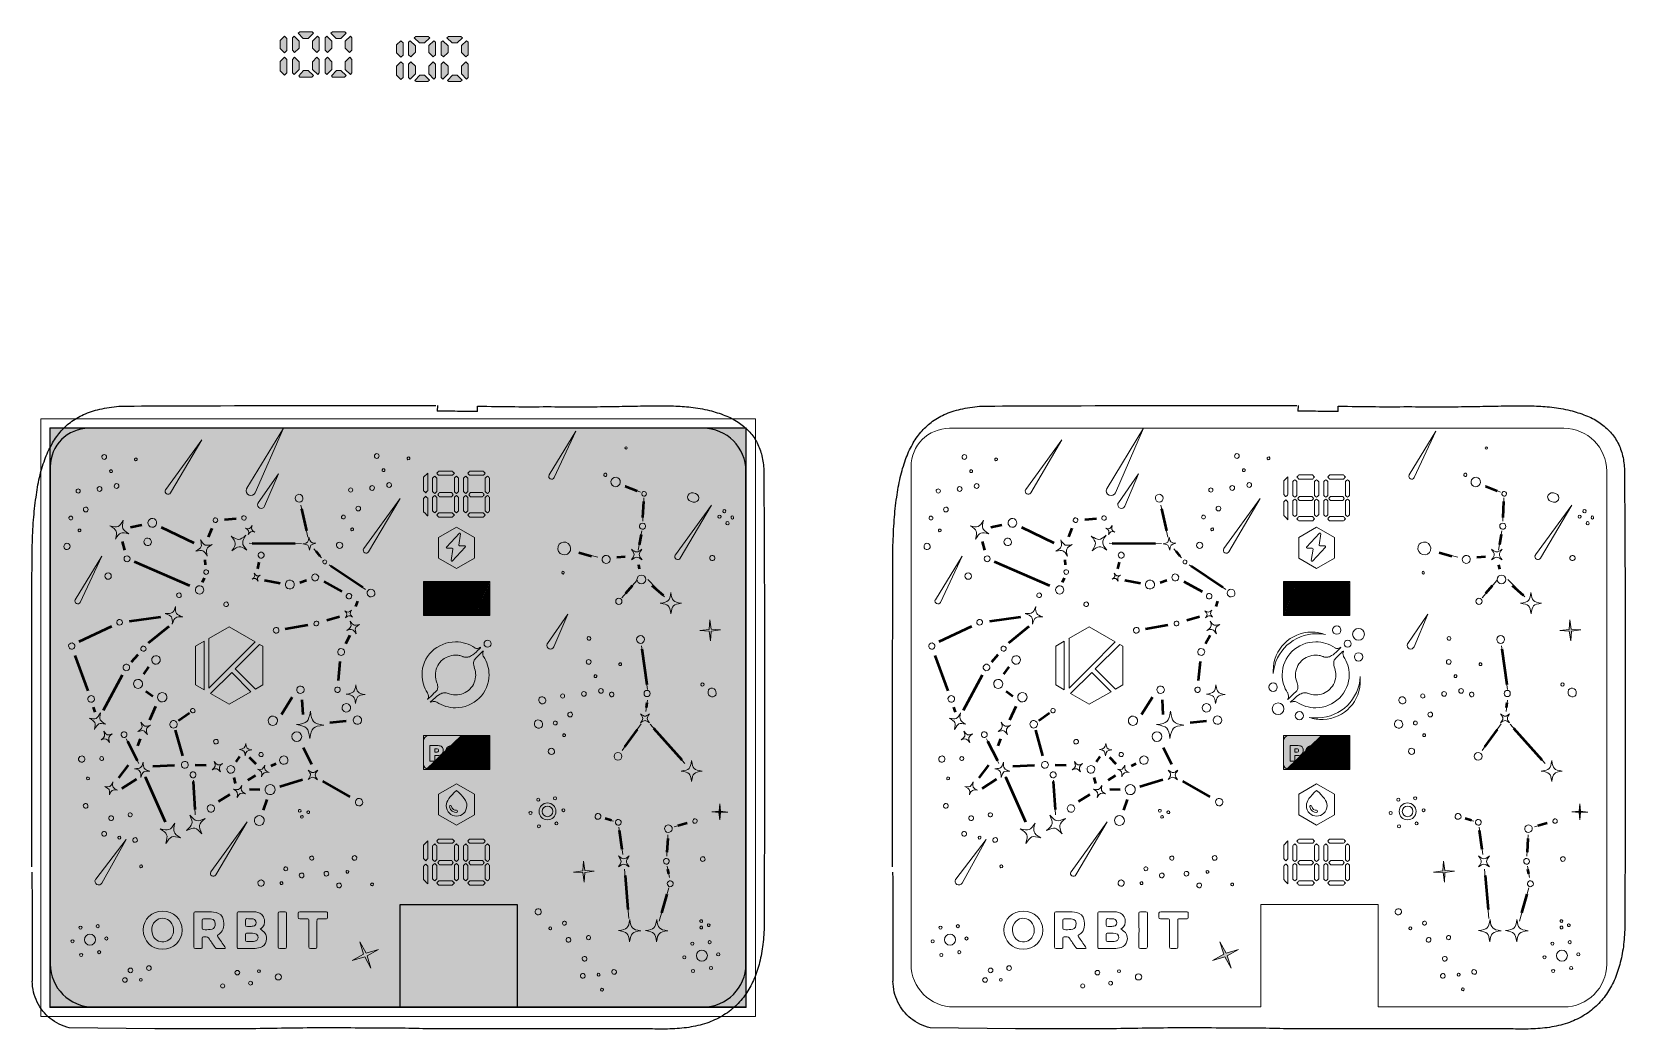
# Model space of a CAD drawing. Header units: millimetres. Extents: x -366 to 289, y -244 to 75.
# Drawn here: x -344.2 to -194.9, y -18.7 to 74.7 of the extents above; entities that cross this region are included whole.
import ezdxf

# ---------------------------------------------------------------- set-up
doc = ezdxf.new("R2010")
doc.units = ezdxf.units.MM
doc.header["$MEASUREMENT"] = 0
doc.layers.add('_U+56FE_U+5C42 1', color=7, linetype='Continuous')

# ---------------------------------------------------------------- blocks, each defined once
blk = doc.blocks.new('block 34')
at = {"layer": '_U+56FE_U+5C42 1', "true_color": 0xffffff}
h = blk.add_hatch(color=7, dxfattribs=at)
h.dxf.hatch_style = 2
h.paths.add_polyline_path([(-342.47, 37.62), (-277.23, 37.62), (-277.23, -16.66), (-342.47, -16.66)])
at = {"layer": '_U+56FE_U+5C42 1', "lineweight": 0}
for points in [[(-342.47, 37.62), (-277.23, 37.62), (-277.23, -16.66), (-342.47, -16.66), (-342.47, 37.62)], [(-342.43, -16.62), (-277.26, -16.62), (-277.26, 37.58), (-342.43, 37.58), (-342.43, -16.62)]]:
    blk.add_lwpolyline(points, dxfattribs=at)
at = {"layer": '_U+56FE_U+5C42 1', "color": 1, "lineweight": 25, "true_color": 0xff1515}
blk.add_open_spline([(-338.84, 37.58), (-338.84, 37.58), (-281.29, 37.58), (-281.29, 37.58), (-279.06, 37.58), (-277.26, 35.78), (-277.26, 33.56), (-277.26, 33.56), (-277.26, -12.6), (-277.26, -12.6), (-277.26, -14.82), (-279.06, -16.62), (-281.29, -16.62), (-281.29, -16.62), (-298.68, -16.62), (-298.68, -16.62), (-298.68, -16.62), (-298.68, -7.02), (-298.68, -7.02), (-298.68, -7.02), (-309.67, -7.02), (-309.67, -7.02), (-309.67, -7.02), (-309.67, -16.62), (-309.67, -16.62), (-309.67, -16.62), (-338.4, -16.62), (-338.4, -16.62), (-340.63, -16.62), (-342.43, -14.82), (-342.43, -12.6), (-342.43, -12.6), (-342.43, 33.99), (-342.43, 33.99), (-342.43, 35.97), (-340.82, 37.58), (-338.84, 37.58)], degree=3, knots=[0, 0, 0, 0, 1, 1, 1, 2, 2, 2, 3, 3, 3, 4, 4, 4, 5, 5, 5, 6, 6, 6, 7, 7, 7, 8, 8, 8, 9, 9, 9, 10, 10, 10, 11, 11, 11, 12, 12, 12, 12], dxfattribs=at)
blk = doc.blocks.new('block 33')
at = {"layer": '_U+56FE_U+5C42 1', "lineweight": 0}
blk.add_lwpolyline([(-343.33, -17.52), (-276.36, -17.52), (-276.36, 38.48), (-343.33, 38.48), (-343.33, -17.52)], dxfattribs=at)
at = {"layer": '_U+56FE_U+5C42 1'}
blk.add_blockref('block 34', (0, 0), dxfattribs=at)
blk = doc.blocks.new('block 32')
at = {"layer": '_U+56FE_U+5C42 1'}
blk.add_blockref('block 33', (0, 0), dxfattribs=at)
blk = doc.blocks.new('block 31')
at = {"layer": '_U+56FE_U+5C42 1', "lineweight": 0}
blk.add_open_spline([(-338.84, 37.58), (-338.84, 37.58), (-281.29, 37.58), (-281.29, 37.58), (-279.06, 37.58), (-277.26, 35.78), (-277.26, 33.56), (-277.26, 33.56), (-277.26, -12.6), (-277.26, -12.6), (-277.26, -14.82), (-279.06, -16.62), (-281.29, -16.62), (-281.29, -16.62), (-298.68, -16.62), (-298.68, -16.62), (-298.68, -16.62), (-298.68, -7.02), (-298.68, -7.02), (-298.68, -7.02), (-309.67, -7.02), (-309.67, -7.02), (-309.67, -7.02), (-309.67, -16.62), (-309.67, -16.62), (-309.67, -16.62), (-338.4, -16.62), (-338.4, -16.62), (-340.63, -16.62), (-342.43, -14.82), (-342.43, -12.6), (-342.43, -12.6), (-342.43, 33.99), (-342.43, 33.99), (-342.43, 35.97), (-340.82, 37.58), (-338.84, 37.58)], degree=3, knots=[0, 0, 0, 0, 1, 1, 1, 2, 2, 2, 3, 3, 3, 4, 4, 4, 5, 5, 5, 6, 6, 6, 7, 7, 7, 8, 8, 8, 9, 9, 9, 10, 10, 10, 11, 11, 11, 12, 12, 12, 12], dxfattribs=at)
at = {"layer": '_U+56FE_U+5C42 1'}
blk.add_blockref('block 32', (0, 0), dxfattribs=at)
blk = doc.blocks.new('block 35')
at = {"layer": '_U+56FE_U+5C42 1', "lineweight": 0}
for points, knots in [([(-331.9, -7.64), (-330.9, -7.61), (-330.08, -8.42), (-330.08, -9.42), (-330.09, -10.44), (-330.88, -11.22), (-331.91, -11.22), (-332.94, -11.22), (-333.73, -10.43), (-333.73, -9.4), (-333.73, -8.44), (-332.92, -7.6), (-331.9, -7.64)], [0, 0, 0, 0, 1, 1, 1, 2, 2, 2, 3, 3, 3, 4, 4, 4, 4]), ([(-330.89, -9.46), (-330.87, -9.15), (-330.97, -8.88), (-331.17, -8.65), (-331.49, -8.27), (-332.04, -8.22), (-332.41, -8.45), (-332.98, -8.8), (-333.07, -9.61), (-332.72, -10.11), (-332.43, -10.51), (-331.9, -10.65), (-331.47, -10.43), (-331.08, -10.22), (-330.9, -9.89), (-330.89, -9.46)], [0, 0, 0, 0, 1, 1, 1, 2, 2, 2, 3, 3, 3, 4, 4, 4, 5, 5, 5, 5]), ([(-329, -9.42), (-329, -8.9), (-329, -8.38), (-329, -7.86), (-329, -7.75), (-328.96, -7.69), (-328.85, -7.7), (-328.27, -7.71), (-327.7, -7.69), (-327.13, -7.73), (-326.8, -7.75), (-326.49, -7.89), (-326.31, -8.21), (-326.28, -8.27), (-326.25, -8.34), (-326.23, -8.41), (-326.12, -8.86), (-326.16, -9.45), (-326.54, -9.75), (-326.59, -9.79), (-326.64, -9.83), (-326.7, -9.86), (-326.8, -9.91), (-326.8, -9.97), (-326.74, -10.05), (-326.52, -10.36), (-326.29, -10.68), (-326.07, -11), (-326.04, -11.03), (-326.04, -11.08), (-326.02, -11.12), (-326.06, -11.13), (-326.1, -11.15), (-326.14, -11.15), (-326.35, -11.16), (-326.56, -11.15), (-326.78, -11.16), (-326.88, -11.16), (-326.94, -11.12), (-327, -11.04), (-327.2, -10.75), (-327.4, -10.46), (-327.6, -10.16), (-327.66, -10.09), (-327.72, -10.05), (-327.82, -10.05), (-327.9, -10.06), (-327.98, -10.06), (-328.07, -10.05), (-328.17, -10.05), (-328.21, -10.09), (-328.21, -10.19), (-328.2, -10.45), (-328.21, -10.72), (-328.2, -10.99), (-328.2, -11.11), (-328.25, -11.16), (-328.37, -11.15), (-328.52, -11.15), (-328.67, -11.15), (-328.83, -11.15), (-328.97, -11.15), (-329, -11.13), (-329, -10.98), (-329, -10.46), (-329, -9.94), (-329, -9.42), (-329, -9.42), (-329, -9.42), (-329, -9.42)], [0, 0, 0, 0, 1, 1, 1, 2, 2, 2, 3, 3, 3, 4, 4, 4, 5, 5, 5, 6, 6, 6, 7, 7, 7, 8, 8, 8, 9, 9, 9, 10, 10, 10, 11, 11, 11, 12, 12, 12, 13, 13, 13, 14, 14, 14, 15, 15, 15, 16, 16, 16, 17, 17, 17, 18, 18, 18, 19, 19, 19, 20, 20, 20, 21, 21, 21, 22, 22, 22, 23, 23, 23, 23]), ([(-328.21, -8.87), (-328.21, -8.87), (-328.21, -8.87), (-328.21, -8.87), (-328.21, -9), (-328.2, -9.12), (-328.21, -9.24), (-328.21, -9.34), (-328.18, -9.38), (-328.07, -9.38), (-327.87, -9.38), (-327.67, -9.39), (-327.47, -9.37), (-327.18, -9.34), (-327.03, -9.25), (-326.98, -8.98), (-326.93, -8.68), (-327.04, -8.37), (-327.42, -8.37), (-327.64, -8.37), (-327.87, -8.37), (-328.09, -8.36), (-328.18, -8.36), (-328.21, -8.4), (-328.21, -8.48), (-328.21, -8.61), (-328.21, -8.74), (-328.21, -8.87)], [0, 0, 0, 0, 1, 1, 1, 2, 2, 2, 3, 3, 3, 4, 4, 4, 5, 5, 5, 6, 6, 6, 7, 7, 7, 8, 8, 8, 9, 9, 9, 9]), ([(-322.77, -9.33), (-322.62, -9.44), (-322.46, -9.53), (-322.35, -9.66), (-321.97, -10.1), (-322.2, -10.89), (-322.75, -11.05), (-322.97, -11.11), (-323.19, -11.14), (-323.41, -11.15), (-323.86, -11.16), (-324.31, -11.15), (-324.76, -11.15), (-324.91, -11.15), (-324.94, -11.13), (-324.94, -10.97), (-324.94, -9.95), (-324.94, -8.93), (-324.94, -7.91), (-324.94, -7.71), (-324.93, -7.69), (-324.72, -7.7), (-324.27, -7.7), (-323.83, -7.69), (-323.38, -7.7), (-323.11, -7.71), (-322.85, -7.77), (-322.63, -7.96), (-322.5, -8.09), (-322.41, -8.24), (-322.38, -8.42), (-322.32, -8.78), (-322.39, -9.09), (-322.72, -9.29), (-322.74, -9.3), (-322.75, -9.32), (-322.77, -9.33)], [0, 0, 0, 0, 1, 1, 1, 2, 2, 2, 3, 3, 3, 4, 4, 4, 5, 5, 5, 6, 6, 6, 7, 7, 7, 8, 8, 8, 9, 9, 9, 10, 10, 10, 11, 11, 11, 12, 12, 12, 12]), ([(-323.78, -9.08), (-323.78, -9.09), (-323.78, -9.09), (-323.78, -9.09), (-323.67, -9.08), (-323.55, -9.07), (-323.43, -9.06), (-323.25, -9.03), (-323.16, -8.91), (-323.16, -8.73), (-323.16, -8.54), (-323.25, -8.4), (-323.43, -8.38), (-323.62, -8.36), (-323.81, -8.36), (-324.01, -8.35), (-324.11, -8.35), (-324.15, -8.4), (-324.15, -8.49), (-324.15, -8.63), (-324.15, -8.78), (-324.15, -8.92), (-324.15, -9.07), (-324.13, -9.08), (-323.97, -9.08), (-323.91, -9.09), (-323.85, -9.08), (-323.78, -9.08)], [0, 0, 0, 0, 1, 1, 1, 2, 2, 2, 3, 3, 3, 4, 4, 4, 5, 5, 5, 6, 6, 6, 7, 7, 7, 8, 8, 8, 9, 9, 9, 9]), ([(-320.29, -9.42), (-320.29, -9.95), (-320.29, -10.48), (-320.29, -11), (-320.29, -11.11), (-320.33, -11.16), (-320.44, -11.16), (-320.6, -11.15), (-320.77, -11.15), (-320.93, -11.15), (-321.03, -11.15), (-321.08, -11.12), (-321.08, -11.01), (-321.07, -9.96), (-321.07, -8.9), (-321.08, -7.85), (-321.08, -7.74), (-321.04, -7.7), (-320.94, -7.7), (-320.77, -7.7), (-320.6, -7.7), (-320.43, -7.7), (-320.33, -7.7), (-320.29, -7.74), (-320.29, -7.85), (-320.3, -8.37), (-320.29, -8.9), (-320.29, -9.42)], [0, 0, 0, 0, 1, 1, 1, 2, 2, 2, 3, 3, 3, 4, 4, 4, 5, 5, 5, 6, 6, 6, 7, 7, 7, 8, 8, 8, 9, 9, 9, 9]), ([(-317.45, -9.77), (-317.45, -10.18), (-317.45, -10.59), (-317.45, -11.01), (-317.45, -11.12), (-317.48, -11.16), (-317.59, -11.16), (-317.75, -11.15), (-317.91, -11.15), (-318.06, -11.16), (-318.18, -11.16), (-318.22, -11.12), (-318.22, -11), (-318.22, -10.19), (-318.22, -9.38), (-318.22, -8.57), (-318.22, -8.38), (-318.23, -8.37), (-318.43, -8.37), (-318.63, -8.37), (-318.84, -8.37), (-319.05, -8.37), (-319.16, -8.37), (-319.21, -8.33), (-319.21, -8.21), (-319.2, -8.09), (-319.2, -7.97), (-319.21, -7.85), (-319.22, -7.73), (-319.15, -7.7), (-319.04, -7.7), (-318.4, -7.7), (-317.76, -7.7), (-317.12, -7.7), (-316.96, -7.7), (-316.8, -7.7), (-316.65, -7.7), (-316.48, -7.7), (-316.46, -7.71), (-316.46, -7.88), (-316.46, -7.98), (-316.46, -8.09), (-316.46, -8.19), (-316.46, -8.34), (-316.49, -8.37), (-316.64, -8.37), (-316.84, -8.37), (-317.04, -8.37), (-317.24, -8.37), (-317.45, -8.37), (-317.45, -8.37), (-317.45, -8.59), (-317.45, -8.98), (-317.45, -9.38), (-317.45, -9.77), (-317.45, -9.77), (-317.45, -9.77), (-317.45, -9.77)], [0, 0, 0, 0, 1, 1, 1, 2, 2, 2, 3, 3, 3, 4, 4, 4, 5, 5, 5, 6, 6, 6, 7, 7, 7, 8, 8, 8, 9, 9, 9, 10, 10, 10, 11, 11, 11, 12, 12, 12, 13, 13, 13, 14, 14, 14, 15, 15, 15, 16, 16, 16, 17, 17, 17, 18, 18, 18, 19, 19, 19, 19]), ([(-323.73, -10.49), (-323.73, -10.49), (-323.73, -10.5), (-323.73, -10.5), (-323.58, -10.49), (-323.43, -10.49), (-323.28, -10.46), (-323.2, -10.44), (-323.1, -10.4), (-323.05, -10.34), (-322.85, -10.1), (-322.99, -9.77), (-323.3, -9.73), (-323.55, -9.71), (-323.79, -9.72), (-324.04, -9.71), (-324.12, -9.71), (-324.15, -9.75), (-324.15, -9.82), (-324.15, -10.01), (-324.15, -10.19), (-324.15, -10.38), (-324.15, -10.46), (-324.1, -10.49), (-324.03, -10.49), (-323.93, -10.49), (-323.83, -10.49), (-323.73, -10.49)], [0, 0, 0, 0, 1, 1, 1, 2, 2, 2, 3, 3, 3, 4, 4, 4, 5, 5, 5, 6, 6, 6, 7, 7, 7, 8, 8, 8, 9, 9, 9, 9])]:
    blk.add_open_spline(points, degree=3, knots=knots, dxfattribs=at)
blk = doc.blocks.new('block 30')
at = {"layer": '_U+56FE_U+5C42 1'}
for name in ['block 31', 'block 35']:
    blk.add_blockref(name, (0, 0), dxfattribs=at)
blk = doc.blocks.new('block 37')
at = {"layer": '_U+56FE_U+5C42 1', "color": 7, "lineweight": 25, "true_color": 0xffffff}
blk.add_open_spline([(-344.15, -3.49), (-344.15, -3.04), (-344.15, -2.58), (-344.15, -2.13), (-344.15, -1.67), (-344.15, -1.21), (-344.15, -0.76), (-344.15, -0.3), (-344.15, 0.16), (-344.15, 0.61)], degree=3, knots=[0, 0, 0, 0, 1, 1, 1, 2, 2, 2, 3, 3, 3, 3], dxfattribs=at)
blk = doc.blocks.new('block 39')
at = {"layer": '_U+56FE_U+5C42 1', "color": 7, "lineweight": 25, "true_color": 0xffffff}
blk.add_lwpolyline([(-332.65, -18.67), (-340.65, -18.58)], dxfattribs=at)
blk = doc.blocks.new('block 40')
at = {"layer": '_U+56FE_U+5C42 1', "color": 7, "lineweight": 25, "true_color": 0xffffff}
blk.add_open_spline([(-344.15, -3.99), (-344.14, -7.4), (-344.13, -10.8), (-344.12, -14.21)], degree=3, dxfattribs=at)
blk = doc.blocks.new('block 41')
at = {"layer": '_U+56FE_U+5C42 1', "color": 7, "lineweight": 25, "true_color": 0xffffff}
blk.add_open_spline([(-302.41, 39.15), (-303.04, 39.15), (-303.66, 39.16), (-304.29, 39.17)], degree=3, dxfattribs=at)
blk = doc.blocks.new('block 42')
at = {"layer": '_U+56FE_U+5C42 1', "color": 7, "lineweight": 25, "true_color": 0xffffff}
blk.add_open_spline([(-304.29, 39.17), (-304.92, 39.18), (-305.55, 39.18), (-306.19, 39.18)], degree=3, dxfattribs=at)
blk = doc.blocks.new('block 43')
at = {"layer": '_U+56FE_U+5C42 1', "color": 7, "lineweight": 25, "true_color": 0xffffff}
blk.add_open_spline([(-302.41, 39.15), (-302.41, 39.32), (-302.41, 39.49), (-302.41, 39.66)], degree=3, dxfattribs=at)
blk = doc.blocks.new('block 44')
at = {"layer": '_U+56FE_U+5C42 1', "color": 7, "lineweight": 25, "true_color": 0xffffff}
blk.add_open_spline([(-312.59, -18.61), (-313.72, -18.59), (-314.84, -18.58), (-315.97, -18.58), (-317.04, -18.58), (-318.11, -18.58), (-319.18, -18.6), (-320.25, -18.61), (-321.32, -18.63), (-322.39, -18.65), (-323.43, -18.66), (-324.46, -18.66), (-325.5, -18.67), (-326.62, -18.67), (-327.75, -18.67), (-328.87, -18.67), (-330.13, -18.67), (-331.39, -18.67), (-332.65, -18.67)], degree=3, knots=[0, 0, 0, 0, 1, 1, 1, 2, 2, 2, 3, 3, 3, 4, 4, 4, 5, 5, 5, 6, 6, 6, 6], dxfattribs=at)
blk = doc.blocks.new('block 45')
at = {"layer": '_U+56FE_U+5C42 1', "color": 7, "lineweight": 25, "true_color": 0xffffff}
blk.add_open_spline([(-304.38, -18.68), (-305.43, -18.68), (-306.49, -18.68), (-307.54, -18.66), (-308.42, -18.64), (-309.29, -18.62), (-310.17, -18.6), (-310.98, -18.59), (-311.79, -18.59), (-312.59, -18.61)], degree=3, knots=[0, 0, 0, 0, 1, 1, 1, 2, 2, 2, 3, 3, 3, 3], dxfattribs=at)
blk = doc.blocks.new('block 46')
at = {"layer": '_U+56FE_U+5C42 1', "color": 7, "lineweight": 25, "true_color": 0xffffff}
blk.add_lwpolyline([(-306.17, 39.71), (-306.19, 39.18)], dxfattribs=at)
blk = doc.blocks.new('block 47')
at = {"layer": '_U+56FE_U+5C42 1', "color": 7, "lineweight": 25, "true_color": 0xffffff}
blk.add_open_spline([(-302.41, 39.66), (-301.25, 39.64), (-300.08, 39.61), (-298.92, 39.61), (-297.9, 39.6), (-296.89, 39.61), (-295.87, 39.61), (-294.94, 39.61), (-294, 39.6), (-293.07, 39.6), (-292.23, 39.6), (-291.4, 39.6), (-290.56, 39.62), (-289.81, 39.63), (-289.05, 39.64), (-288.3, 39.65), (-287.52, 39.67), (-286.74, 39.68), (-285.96, 39.69), (-285.32, 39.69), (-284.68, 39.7), (-284.04, 39.68), (-283.5, 39.66), (-282.96, 39.62), (-282.42, 39.56), (-281.84, 39.49), (-281.26, 39.39), (-280.69, 39.25), (-280.19, 39.13), (-279.7, 38.98), (-279.23, 38.79), (-278.8, 38.62), (-278.39, 38.41), (-278, 38.16), (-277.64, 37.92), (-277.31, 37.65), (-277.02, 37.34), (-276.73, 37.04), (-276.49, 36.71), (-276.28, 36.35), (-276.08, 35.98), (-275.92, 35.58), (-275.81, 35.18), (-275.69, 34.73), (-275.63, 34.28), (-275.6, 33.82), (-275.57, 33.34), (-275.58, 32.85), (-275.59, 32.37), (-275.59, 31.86), (-275.58, 31.35), (-275.58, 30.84), (-275.57, 30.37), (-275.57, 29.9), (-275.57, 29.43), (-275.57, 29.03), (-275.56, 28.62), (-275.56, 28.22), (-275.56, 27.75), (-275.56, 27.28), (-275.56, 26.81), (-275.55, 26.21), (-275.55, 25.61), (-275.55, 25.02), (-275.55, 24.2), (-275.54, 23.38), (-275.54, 22.56), (-275.54, 21.45), (-275.54, 20.34), (-275.54, 19.23), (-275.54, 17.92), (-275.54, 16.61), (-275.53, 15.29), (-275.53, 14.16), (-275.53, 13.03), (-275.53, 11.9), (-275.53, 10.69), (-275.53, 9.47), (-275.53, 8.26), (-275.53, 7.06), (-275.53, 5.86), (-275.54, 4.67), (-275.54, 3.42), (-275.54, 2.17), (-275.54, 0.92), (-275.54, -0.1), (-275.54, -1.12), (-275.54, -2.15), (-275.55, -2.97), (-275.55, -3.79), (-275.55, -4.61), (-275.55, -5.47), (-275.55, -6.32), (-275.55, -7.17), (-275.55, -7.84), (-275.54, -8.51), (-275.56, -9.17), (-275.58, -9.78), (-275.63, -10.38), (-275.7, -10.98), (-275.78, -11.54), (-275.89, -12.1), (-276.04, -12.65), (-276.17, -13.16), (-276.34, -13.66), (-276.56, -14.13), (-276.76, -14.58), (-277, -15.01), (-277.28, -15.42), (-277.56, -15.83), (-277.89, -16.21), (-278.25, -16.55), (-278.63, -16.9), (-279.05, -17.21), (-279.49, -17.47), (-279.95, -17.74), (-280.44, -17.96), (-280.94, -18.13), (-281.49, -18.31), (-282.05, -18.44), (-282.62, -18.53), (-283.2, -18.62), (-283.79, -18.66), (-284.38, -18.68), (-285.01, -18.7), (-285.64, -18.69), (-286.26, -18.68), (-286.91, -18.68), (-287.55, -18.68), (-288.2, -18.68), (-288.79, -18.68), (-289.38, -18.68), (-289.98, -18.68), (-290.66, -18.68), (-291.34, -18.67), (-292.02, -18.67), (-292.69, -18.67), (-293.35, -18.67), (-294.01, -18.66), (-294.74, -18.66), (-295.47, -18.66), (-296.2, -18.66), (-296.94, -18.66), (-297.69, -18.66), (-298.44, -18.66), (-299.27, -18.66), (-300.1, -18.66), (-300.93, -18.66), (-302.08, -18.67), (-303.23, -18.68), (-304.38, -18.68)], degree=3, knots=[0, 0, 0, 0, 1, 1, 1, 2, 2, 2, 3, 3, 3, 4, 4, 4, 5, 5, 5, 6, 6, 6, 7, 7, 7, 8, 8, 8, 9, 9, 9, 10, 10, 10, 11, 11, 11, 12, 12, 12, 13, 13, 13, 14, 14, 14, 15, 15, 15, 16, 16, 16, 17, 17, 17, 18, 18, 18, 19, 19, 19, 20, 20, 20, 21, 21, 21, 22, 22, 22, 23, 23, 23, 24, 24, 24, 25, 25, 25, 26, 26, 26, 27, 27, 27, 28, 28, 28, 29, 29, 29, 30, 30, 30, 31, 31, 31, 32, 32, 32, 33, 33, 33, 34, 34, 34, 35, 35, 35, 36, 36, 36, 37, 37, 37, 38, 38, 38, 39, 39, 39, 40, 40, 40, 41, 41, 41, 42, 42, 42, 43, 43, 43, 44, 44, 44, 45, 45, 45, 46, 46, 46, 47, 47, 47, 48, 48, 48, 49, 49, 49, 50, 50, 50, 50], dxfattribs=at)
blk = doc.blocks.new('block 48')
at = {"layer": '_U+56FE_U+5C42 1', "color": 7, "lineweight": 25, "true_color": 0xffffff}
blk.add_open_spline([(-344.15, 0.61), (-344.16, 2.09), (-344.16, 3.57), (-344.16, 5.04), (-344.16, 6.54), (-344.16, 8.03), (-344.16, 9.53), (-344.15, 10.83), (-344.15, 12.13), (-344.15, 13.43), (-344.15, 14.68), (-344.15, 15.93), (-344.15, 17.17), (-344.15, 18.3), (-344.15, 19.42), (-344.15, 20.55), (-344.15, 21.56), (-344.15, 22.57), (-344.15, 23.58), (-344.14, 24.59), (-344.14, 25.6), (-344.12, 26.61), (-344.1, 27.41), (-344.06, 28.21), (-344, 29), (-343.95, 29.71), (-343.87, 30.42), (-343.77, 31.13), (-343.69, 31.75), (-343.58, 32.37), (-343.44, 32.97), (-343.31, 33.55), (-343.15, 34.11), (-342.94, 34.66), (-342.77, 35.14), (-342.56, 35.62), (-342.3, 36.06), (-342.08, 36.47), (-341.81, 36.86), (-341.51, 37.21), (-341.23, 37.55), (-340.9, 37.87), (-340.55, 38.14), (-340.17, 38.43), (-339.75, 38.67), (-339.31, 38.87), (-338.82, 39.09), (-338.32, 39.25), (-337.8, 39.37), (-337.21, 39.51), (-336.61, 39.6), (-336.01, 39.65), (-335.33, 39.71), (-306.97, 39.73), (-306.3, 39.71)], degree=3, knots=[0, 0, 0, 0, 1, 1, 1, 2, 2, 2, 3, 3, 3, 4, 4, 4, 5, 5, 5, 6, 6, 6, 7, 7, 7, 8, 8, 8, 9, 9, 9, 10, 10, 10, 11, 11, 11, 12, 12, 12, 13, 13, 13, 14, 14, 14, 15, 15, 15, 16, 16, 16, 17, 17, 17, 18, 18, 18, 18], dxfattribs=at)
blk = doc.blocks.new('block 49')
at = {"layer": '_U+56FE_U+5C42 1', "color": 7, "lineweight": 25, "true_color": 0xffffff}
blk.add_open_spline([(-340.65, -18.58), (-340.98, -18.5), (-341.3, -18.38), (-341.61, -18.23), (-341.91, -18.08), (-342.19, -17.9), (-342.45, -17.69), (-342.7, -17.49), (-342.94, -17.25), (-343.14, -17), (-343.34, -16.74), (-343.52, -16.46), (-343.67, -16.16), (-343.81, -15.86), (-343.92, -15.55), (-344, -15.22), (-344.08, -14.89), (-344.11, -14.55), (-344.12, -14.21)], degree=3, knots=[0, 0, 0, 0, 1, 1, 1, 2, 2, 2, 3, 3, 3, 4, 4, 4, 5, 5, 5, 6, 6, 6, 6], dxfattribs=at)
blk = doc.blocks.new('block 38')
at = {"layer": '_U+56FE_U+5C42 1'}
for name in ['block 48', 'block 46', 'block 42', 'block 47', 'block 41', 'block 43', 'block 40', 'block 49', 'block 39', 'block 44', 'block 45']:
    blk.add_blockref(name, (0, 0), dxfattribs=at)
blk = doc.blocks.new('block 36')
at = {"layer": '_U+56FE_U+5C42 1'}
for name in ['block 38', 'block 37']:
    blk.add_blockref(name, (0, 0), dxfattribs=at)
blk = doc.blocks.new('block 181')
at = {"layer": '_U+56FE_U+5C42 1', "color": 7, "lineweight": 25, "true_color": 0xffffff}
blk.add_open_spline([(-263.52, -3.49), (-263.52, -3.04), (-263.52, -2.58), (-263.52, -2.13), (-263.52, -1.67), (-263.52, -1.21), (-263.52, -0.76), (-263.52, -0.3), (-263.52, 0.16), (-263.52, 0.61)], degree=3, knots=[0, 0, 0, 0, 1, 1, 1, 2, 2, 2, 3, 3, 3, 3], dxfattribs=at)
blk = doc.blocks.new('block 183')
at = {"layer": '_U+56FE_U+5C42 1', "color": 7, "lineweight": 25, "true_color": 0xffffff}
blk.add_lwpolyline([(-252.02, -18.67), (-260.02, -18.58)], dxfattribs=at)
blk = doc.blocks.new('block 184')
at = {"layer": '_U+56FE_U+5C42 1', "color": 7, "lineweight": 25, "true_color": 0xffffff}
blk.add_open_spline([(-263.52, -3.99), (-263.51, -7.4), (-263.5, -10.8), (-263.49, -14.21)], degree=3, dxfattribs=at)
blk = doc.blocks.new('block 185')
at = {"layer": '_U+56FE_U+5C42 1', "color": 7, "lineweight": 25, "true_color": 0xffffff}
blk.add_open_spline([(-221.78, 39.15), (-222.41, 39.15), (-223.03, 39.16), (-223.66, 39.17)], degree=3, dxfattribs=at)
blk = doc.blocks.new('block 186')
at = {"layer": '_U+56FE_U+5C42 1', "color": 7, "lineweight": 25, "true_color": 0xffffff}
blk.add_open_spline([(-223.66, 39.17), (-224.29, 39.18), (-224.92, 39.18), (-225.56, 39.18)], degree=3, dxfattribs=at)
blk = doc.blocks.new('block 187')
at = {"layer": '_U+56FE_U+5C42 1', "color": 7, "lineweight": 25, "true_color": 0xffffff}
blk.add_open_spline([(-221.78, 39.15), (-221.78, 39.32), (-221.78, 39.49), (-221.78, 39.66)], degree=3, dxfattribs=at)
blk = doc.blocks.new('block 188')
at = {"layer": '_U+56FE_U+5C42 1', "color": 7, "lineweight": 25, "true_color": 0xffffff}
blk.add_open_spline([(-231.96, -18.61), (-233.09, -18.59), (-234.21, -18.58), (-235.34, -18.58), (-236.41, -18.58), (-237.48, -18.58), (-238.55, -18.6), (-239.62, -18.61), (-240.69, -18.63), (-241.76, -18.65), (-242.8, -18.66), (-243.83, -18.66), (-244.87, -18.67), (-245.99, -18.67), (-247.12, -18.67), (-248.24, -18.67), (-249.5, -18.67), (-250.76, -18.67), (-252.02, -18.67)], degree=3, knots=[0, 0, 0, 0, 1, 1, 1, 2, 2, 2, 3, 3, 3, 4, 4, 4, 5, 5, 5, 6, 6, 6, 6], dxfattribs=at)
blk = doc.blocks.new('block 189')
at = {"layer": '_U+56FE_U+5C42 1', "color": 7, "lineweight": 25, "true_color": 0xffffff}
blk.add_open_spline([(-223.75, -18.68), (-224.8, -18.68), (-225.86, -18.68), (-226.91, -18.66), (-227.78, -18.64), (-228.66, -18.62), (-229.54, -18.6), (-230.35, -18.59), (-231.15, -18.59), (-231.96, -18.61)], degree=3, knots=[0, 0, 0, 0, 1, 1, 1, 2, 2, 2, 3, 3, 3, 3], dxfattribs=at)
blk = doc.blocks.new('block 190')
at = {"layer": '_U+56FE_U+5C42 1', "color": 7, "lineweight": 25, "true_color": 0xffffff}
blk.add_lwpolyline([(-225.54, 39.71), (-225.56, 39.18)], dxfattribs=at)
blk = doc.blocks.new('block 191')
at = {"layer": '_U+56FE_U+5C42 1', "color": 7, "lineweight": 25, "true_color": 0xffffff}
blk.add_open_spline([(-221.78, 39.66), (-220.62, 39.64), (-219.45, 39.61), (-218.29, 39.61), (-217.27, 39.6), (-216.26, 39.61), (-215.24, 39.61), (-214.31, 39.61), (-213.37, 39.6), (-212.44, 39.6), (-211.6, 39.6), (-210.77, 39.6), (-209.93, 39.62), (-209.18, 39.63), (-208.42, 39.64), (-207.67, 39.65), (-206.89, 39.67), (-206.11, 39.68), (-205.33, 39.69), (-204.69, 39.69), (-204.05, 39.7), (-203.41, 39.68), (-202.87, 39.66), (-202.33, 39.62), (-201.78, 39.56), (-201.2, 39.49), (-200.63, 39.39), (-200.06, 39.25), (-199.56, 39.13), (-199.07, 38.98), (-198.6, 38.79), (-198.17, 38.62), (-197.75, 38.41), (-197.37, 38.16), (-197.01, 37.92), (-196.68, 37.65), (-196.39, 37.34), (-196.1, 37.04), (-195.86, 36.71), (-195.65, 36.35), (-195.45, 35.98), (-195.29, 35.58), (-195.18, 35.18), (-195.06, 34.73), (-195, 34.28), (-194.97, 33.82), (-194.94, 33.34), (-194.95, 32.85), (-194.95, 32.37), (-194.96, 31.86), (-194.95, 31.35), (-194.95, 30.84), (-194.94, 30.37), (-194.94, 29.9), (-194.94, 29.43), (-194.94, 29.03), (-194.93, 28.62), (-194.93, 28.22), (-194.93, 27.75), (-194.93, 27.28), (-194.92, 26.81), (-194.92, 26.21), (-194.92, 25.61), (-194.92, 25.02), (-194.91, 24.2), (-194.91, 23.38), (-194.91, 22.56), (-194.91, 21.45), (-194.91, 20.34), (-194.91, 19.23), (-194.91, 17.92), (-194.9, 16.61), (-194.9, 15.29), (-194.9, 14.16), (-194.9, 13.03), (-194.9, 11.9), (-194.9, 10.69), (-194.9, 9.47), (-194.9, 8.26), (-194.9, 7.06), (-194.9, 5.86), (-194.9, 4.67), (-194.91, 3.42), (-194.91, 2.17), (-194.91, 0.92), (-194.91, -0.1), (-194.91, -1.12), (-194.91, -2.15), (-194.91, -2.97), (-194.91, -3.79), (-194.92, -4.61), (-194.92, -5.47), (-194.92, -6.32), (-194.92, -7.17), (-194.92, -7.84), (-194.91, -8.51), (-194.93, -9.17), (-194.95, -9.78), (-194.99, -10.38), (-195.07, -10.98), (-195.15, -11.54), (-195.26, -12.1), (-195.41, -12.65), (-195.54, -13.16), (-195.71, -13.66), (-195.93, -14.13), (-196.13, -14.58), (-196.37, -15.01), (-196.65, -15.42), (-196.93, -15.83), (-197.26, -16.21), (-197.62, -16.55), (-198, -16.9), (-198.42, -17.21), (-198.86, -17.47), (-199.32, -17.74), (-199.81, -17.96), (-200.31, -18.13), (-200.86, -18.31), (-201.42, -18.44), (-201.99, -18.53), (-202.57, -18.62), (-203.16, -18.66), (-203.75, -18.68), (-204.38, -18.7), (-205, -18.69), (-205.63, -18.68), (-206.28, -18.68), (-206.92, -18.68), (-207.57, -18.68), (-208.16, -18.68), (-208.75, -18.68), (-209.35, -18.68), (-210.03, -18.68), (-210.71, -18.67), (-211.39, -18.67), (-212.06, -18.67), (-212.72, -18.67), (-213.38, -18.66), (-214.11, -18.66), (-214.84, -18.66), (-215.57, -18.66), (-216.31, -18.66), (-217.06, -18.66), (-217.81, -18.66), (-218.64, -18.66), (-219.47, -18.66), (-220.3, -18.66), (-221.45, -18.67), (-222.6, -18.68), (-223.75, -18.68)], degree=3, knots=[0, 0, 0, 0, 1, 1, 1, 2, 2, 2, 3, 3, 3, 4, 4, 4, 5, 5, 5, 6, 6, 6, 7, 7, 7, 8, 8, 8, 9, 9, 9, 10, 10, 10, 11, 11, 11, 12, 12, 12, 13, 13, 13, 14, 14, 14, 15, 15, 15, 16, 16, 16, 17, 17, 17, 18, 18, 18, 19, 19, 19, 20, 20, 20, 21, 21, 21, 22, 22, 22, 23, 23, 23, 24, 24, 24, 25, 25, 25, 26, 26, 26, 27, 27, 27, 28, 28, 28, 29, 29, 29, 30, 30, 30, 31, 31, 31, 32, 32, 32, 33, 33, 33, 34, 34, 34, 35, 35, 35, 36, 36, 36, 37, 37, 37, 38, 38, 38, 39, 39, 39, 40, 40, 40, 41, 41, 41, 42, 42, 42, 43, 43, 43, 44, 44, 44, 45, 45, 45, 46, 46, 46, 47, 47, 47, 48, 48, 48, 49, 49, 49, 50, 50, 50, 50], dxfattribs=at)
blk = doc.blocks.new('block 192')
at = {"layer": '_U+56FE_U+5C42 1', "color": 7, "lineweight": 25, "true_color": 0xffffff}
blk.add_open_spline([(-263.52, 0.61), (-263.52, 2.09), (-263.53, 3.57), (-263.53, 5.04), (-263.53, 6.54), (-263.53, 8.03), (-263.52, 9.53), (-263.52, 10.83), (-263.52, 12.13), (-263.52, 13.43), (-263.52, 14.68), (-263.52, 15.93), (-263.52, 17.17), (-263.52, 18.3), (-263.51, 19.42), (-263.51, 20.55), (-263.51, 21.56), (-263.52, 22.57), (-263.51, 23.58), (-263.51, 24.59), (-263.51, 25.6), (-263.49, 26.61), (-263.46, 27.41), (-263.43, 28.21), (-263.37, 29), (-263.32, 29.71), (-263.24, 30.42), (-263.14, 31.13), (-263.05, 31.75), (-262.95, 32.37), (-262.81, 32.97), (-262.67, 33.55), (-262.51, 34.11), (-262.31, 34.66), (-262.14, 35.14), (-261.93, 35.62), (-261.67, 36.06), (-261.45, 36.47), (-261.18, 36.86), (-260.88, 37.21), (-260.59, 37.55), (-260.27, 37.87), (-259.92, 38.14), (-259.53, 38.43), (-259.11, 38.67), (-258.68, 38.87), (-258.19, 39.09), (-257.68, 39.25), (-257.17, 39.37), (-256.58, 39.51), (-255.98, 39.6), (-255.38, 39.65), (-254.7, 39.71), (-226.34, 39.73), (-225.67, 39.71)], degree=3, knots=[0, 0, 0, 0, 1, 1, 1, 2, 2, 2, 3, 3, 3, 4, 4, 4, 5, 5, 5, 6, 6, 6, 7, 7, 7, 8, 8, 8, 9, 9, 9, 10, 10, 10, 11, 11, 11, 12, 12, 12, 13, 13, 13, 14, 14, 14, 15, 15, 15, 16, 16, 16, 17, 17, 17, 18, 18, 18, 18], dxfattribs=at)
blk = doc.blocks.new('block 193')
at = {"layer": '_U+56FE_U+5C42 1', "color": 7, "lineweight": 25, "true_color": 0xffffff}
blk.add_open_spline([(-260.02, -18.58), (-260.35, -18.5), (-260.67, -18.38), (-260.98, -18.23), (-261.28, -18.08), (-261.56, -17.9), (-261.82, -17.69), (-262.07, -17.49), (-262.3, -17.25), (-262.51, -17), (-262.71, -16.74), (-262.89, -16.46), (-263.03, -16.16), (-263.18, -15.86), (-263.29, -15.55), (-263.37, -15.22), (-263.45, -14.89), (-263.48, -14.55), (-263.49, -14.21)], degree=3, knots=[0, 0, 0, 0, 1, 1, 1, 2, 2, 2, 3, 3, 3, 4, 4, 4, 5, 5, 5, 6, 6, 6, 6], dxfattribs=at)
blk = doc.blocks.new('block 182')
at = {"layer": '_U+56FE_U+5C42 1'}
for name in ['block 192', 'block 190', 'block 186', 'block 191', 'block 185', 'block 187', 'block 184', 'block 193', 'block 183', 'block 188', 'block 189']:
    blk.add_blockref(name, (0, 0), dxfattribs=at)
blk = doc.blocks.new('block 180')
at = {"layer": '_U+56FE_U+5C42 1'}
for name in ['block 182', 'block 181']:
    blk.add_blockref(name, (0, 0), dxfattribs=at)
blk = doc.blocks.new('block 352')
at = {"layer": '_U+56FE_U+5C42 1', "lineweight": 0}
blk.add_open_spline([(-290.86, 1.31), (-290.82, 1.16), (-290.9, 1.01), (-291.04, 0.97), (-291.19, 0.92), (-291.34, 1), (-291.39, 1.14), (-291.43, 1.29), (-291.35, 1.44), (-291.21, 1.49), (-291.06, 1.53), (-290.91, 1.45), (-290.86, 1.31)], degree=3, knots=[0, 0, 0, 0, 1, 1, 1, 2, 2, 2, 3, 3, 3, 4, 4, 4, 4], dxfattribs=at)
blk = doc.blocks.new('block 355')
at = {"layer": '_U+56FE_U+5C42 1', "lineweight": 0}
blk.add_lwpolyline([(-284.44, -4.5), (-284.63, -3.43)], dxfattribs=at)
blk = doc.blocks.new('block 356')
at = {"layer": '_U+56FE_U+5C42 1', "color": 18, "lineweight": 50, "true_color": 0x000000}
blk.add_lwpolyline([(-284.5, -4.16), (-284.58, -3.71)], dxfattribs=at)
blk = doc.blocks.new('block 354')
at = {"layer": '_U+56FE_U+5C42 1'}
for name in ['block 355', 'block 356']:
    blk.add_blockref(name, (0, 0), dxfattribs=at)
blk = doc.blocks.new('block 358')
at = {"layer": '_U+56FE_U+5C42 1', "lineweight": 0}
blk.add_lwpolyline([(-282.78, 0.59), (-283.98, 0.24)], dxfattribs=at)
blk = doc.blocks.new('block 359')
at = {"layer": '_U+56FE_U+5C42 1', "color": 18, "lineweight": 50, "true_color": 0x000000}
blk.add_lwpolyline([(-282.78, 0.59), (-283.65, 0.33)], dxfattribs=at)
blk = doc.blocks.new('block 357')
at = {"layer": '_U+56FE_U+5C42 1'}
for name in ['block 358', 'block 359']:
    blk.add_blockref(name, (0, 0), dxfattribs=at)
blk = doc.blocks.new('block 361')
at = {"layer": '_U+56FE_U+5C42 1', "lineweight": 0}
blk.add_lwpolyline([(-288.8, -2.33), (-289.16, 0.22)], dxfattribs=at)
blk = doc.blocks.new('block 362')
at = {"layer": '_U+56FE_U+5C42 1', "color": 18, "lineweight": 50, "true_color": 0x000000}
blk.add_lwpolyline([(-288.86, -1.88), (-289.11, -0.1)], dxfattribs=at)
blk = doc.blocks.new('block 360')
at = {"layer": '_U+56FE_U+5C42 1'}
for name in ['block 361', 'block 362']:
    blk.add_blockref(name, (0, 0), dxfattribs=at)
blk = doc.blocks.new('block 364')
at = {"layer": '_U+56FE_U+5C42 1', "lineweight": 0}
blk.add_lwpolyline([(-290.01, 0.89), (-289.67, 0.79)], dxfattribs=at)
blk = doc.blocks.new('block 365')
at = {"layer": '_U+56FE_U+5C42 1', "color": 18, "lineweight": 50, "true_color": 0x000000}
blk.add_lwpolyline([(-290.46, 1.05), (-289.85, 0.87)], dxfattribs=at)
blk = doc.blocks.new('block 363')
at = {"layer": '_U+56FE_U+5C42 1'}
for name in ['block 365', 'block 364']:
    blk.add_blockref(name, (0, 0), dxfattribs=at)
blk = doc.blocks.new('block 367')
at = {"layer": '_U+56FE_U+5C42 1', "lineweight": 0}
blk.add_lwpolyline([(-284.57, -0.5), (-284.69, -2.5)], dxfattribs=at)
blk = doc.blocks.new('block 368')
at = {"layer": '_U+56FE_U+5C42 1', "color": 18, "lineweight": 50, "true_color": 0x000000}
blk.add_lwpolyline([(-284.59, -0.85), (-284.66, -2.13)], dxfattribs=at)
blk = doc.blocks.new('block 366')
at = {"layer": '_U+56FE_U+5C42 1'}
for name in ['block 367', 'block 368']:
    blk.add_blockref(name, (0, 0), dxfattribs=at)
blk = doc.blocks.new('block 370')
at = {"layer": '_U+56FE_U+5C42 1', "lineweight": 0}
blk.add_lwpolyline([(-288.64, -3.71), (-288.25, -8.32)], dxfattribs=at)
blk = doc.blocks.new('block 371')
at = {"layer": '_U+56FE_U+5C42 1', "color": 18, "lineweight": 50, "true_color": 0x000000}
blk.add_lwpolyline([(-288.59, -4.31), (-288.32, -7.48)], dxfattribs=at)
blk = doc.blocks.new('block 369')
at = {"layer": '_U+56FE_U+5C42 1'}
for name in ['block 370', 'block 371']:
    blk.add_blockref(name, (0, 0), dxfattribs=at)
blk = doc.blocks.new('block 373')
at = {"layer": '_U+56FE_U+5C42 1', "lineweight": 0}
blk.add_lwpolyline([(-285.38, -8.6), (-284.49, -5.47)], dxfattribs=at)
blk = doc.blocks.new('block 374')
at = {"layer": '_U+56FE_U+5C42 1', "color": 18, "lineweight": 50, "true_color": 0x000000}
blk.add_lwpolyline([(-285.15, -7.81), (-284.65, -6.04)], dxfattribs=at)
blk = doc.blocks.new('block 372')
at = {"layer": '_U+56FE_U+5C42 1'}
for name in ['block 373', 'block 374']:
    blk.add_blockref(name, (0, 0), dxfattribs=at)
blk = doc.blocks.new('block 351')
at = {"layer": '_U+56FE_U+5C42 1', "lineweight": 0}
for points in [[(-288.96, 0.76), (-288.92, 0.61), (-289, 0.46), (-289.14, 0.41), (-289.29, 0.37), (-289.44, 0.45), (-289.49, 0.59), (-289.53, 0.74), (-289.45, 0.89), (-289.31, 0.94), (-289.16, 0.98), (-289.01, 0.9), (-288.96, 0.76)], [(-284.19, 0.18), (-284.13, 0), (-284.24, -0.2), (-284.42, -0.26), (-284.61, -0.32), (-284.81, -0.22), (-284.87, -0.03), (-284.93, 0.16), (-284.82, 0.36), (-284.64, 0.41), (-284.45, 0.47), (-284.25, 0.37), (-284.19, 0.18)], [(-281.84, 0.86), (-281.81, 0.75), (-281.87, 0.63), (-281.98, 0.59), (-282.09, 0.56), (-282.2, 0.62), (-282.24, 0.73), (-282.27, 0.84), (-282.21, 0.96), (-282.1, 0.99), (-281.99, 1.03), (-281.87, 0.96), (-281.84, 0.86)], [(-288.2, -3.5), (-288.66, -3.16), (-288.75, -3.16), (-289.21, -3.5), (-288.87, -3.04), (-288.87, -2.95), (-289.21, -2.48), (-288.75, -2.83), (-288.66, -2.83), (-288.2, -2.48), (-288.54, -2.95), (-288.54, -3.04), (-288.2, -3.5)], [(-284.46, -2.89), (-284.42, -3.03), (-284.5, -3.18), (-284.64, -3.23), (-284.78, -3.27), (-284.93, -3.19), (-284.97, -3.05), (-285.01, -2.91), (-284.94, -2.76), (-284.8, -2.72), (-284.66, -2.67), (-284.51, -2.75), (-284.46, -2.89)], [(-281.1, -2.7), (-281.06, -2.81), (-281.13, -2.93), (-281.24, -2.97), (-281.36, -3.01), (-281.48, -2.94), (-281.52, -2.83), (-281.55, -2.71), (-281.49, -2.59), (-281.37, -2.55), (-281.26, -2.52), (-281.13, -2.58), (-281.1, -2.7)], [(-284.09, -4.99), (-284.04, -5.14), (-284.12, -5.3), (-284.27, -5.34), (-284.42, -5.39), (-284.57, -5.31), (-284.62, -5.16), (-284.66, -5.01), (-284.58, -4.86), (-284.44, -4.81), (-284.29, -4.77), (-284.13, -4.85), (-284.09, -4.99)], [(-287.1, -9.49), (-287.93, -9.6), (-288.03, -9.7), (-288.16, -10.53), (-288.28, -9.7), (-288.37, -9.6), (-289.2, -9.47), (-288.37, -9.35), (-288.27, -9.25), (-288.14, -8.42), (-288.02, -9.25), (-287.93, -9.36), (-287.1, -9.49)], [(-284.58, -9.49), (-285.41, -9.6), (-285.51, -9.7), (-285.64, -10.53), (-285.75, -9.7), (-285.85, -9.6), (-286.68, -9.47), (-285.85, -9.35), (-285.75, -9.25), (-285.62, -8.42), (-285.5, -9.25), (-285.4, -9.36), (-284.58, -9.49)], [(-281.33, -8.54), (-281.31, -8.6), (-281.35, -8.68), (-281.41, -8.7), (-281.48, -8.72), (-281.56, -8.68), (-281.58, -8.61), (-281.6, -8.55), (-281.56, -8.47), (-281.49, -8.45), (-281.42, -8.43), (-281.35, -8.47), (-281.33, -8.54)], [(-280.62, -8.93), (-280.6, -8.99), (-280.64, -9.07), (-280.71, -9.09), (-280.78, -9.11), (-280.85, -9.07), (-280.87, -9), (-280.89, -8.93), (-280.85, -8.86), (-280.79, -8.84), (-280.72, -8.82), (-280.64, -8.86), (-280.62, -8.93)], [(-281.32, -9.14), (-281.3, -9.21), (-281.34, -9.28), (-281.41, -9.31), (-281.47, -9.33), (-281.55, -9.29), (-281.57, -9.22), (-281.59, -9.15), (-281.55, -9.08), (-281.48, -9.06), (-281.42, -9.03), (-281.34, -9.07), (-281.32, -9.14)]]:
    blk.add_open_spline(points, degree=3, knots=[0, 0, 0, 0, 1, 1, 1, 2, 2, 2, 3, 3, 3, 4, 4, 4, 4], dxfattribs=at)
at = {"layer": '_U+56FE_U+5C42 1'}
for name in ['block 352', 'block 363', 'block 360', 'block 357', 'block 366', 'block 369', 'block 354', 'block 372']:
    blk.add_blockref(name, (0, 0), dxfattribs=at)
blk = doc.blocks.new('block 377')
at = {"layer": '_U+56FE_U+5C42 1', "lineweight": 0}
blk.add_lwpolyline([(-329.4, 10.91), (-330.41, 10.19)], dxfattribs=at)
blk = doc.blocks.new('block 378')
at = {"layer": '_U+56FE_U+5C42 1', "color": 18, "lineweight": 50, "true_color": 0x000000}
blk.add_lwpolyline([(-329.4, 10.91), (-330.41, 10.19)], dxfattribs=at)
blk = doc.blocks.new('block 376')
at = {"layer": '_U+56FE_U+5C42 1'}
for name in ['block 377', 'block 378']:
    blk.add_blockref(name, (0, 0), dxfattribs=at)
blk = doc.blocks.new('block 380')
at = {"layer": '_U+56FE_U+5C42 1', "lineweight": 0}
blk.add_lwpolyline([(-334.13, 6.19), (-335.31, 8.48)], dxfattribs=at)
blk = doc.blocks.new('block 381')
at = {"layer": '_U+56FE_U+5C42 1', "color": 18, "lineweight": 50, "true_color": 0x000000}
blk.add_lwpolyline([(-334.25, 6.42), (-335.18, 8.23)], dxfattribs=at)
blk = doc.blocks.new('block 379')
at = {"layer": '_U+56FE_U+5C42 1'}
for name in ['block 380', 'block 381']:
    blk.add_blockref(name, (0, 0), dxfattribs=at)
blk = doc.blocks.new('block 383')
at = {"layer": '_U+56FE_U+5C42 1', "lineweight": 0}
blk.add_lwpolyline([(-330.73, 9.3), (-330.19, 7.37)], dxfattribs=at)
blk = doc.blocks.new('block 384')
at = {"layer": '_U+56FE_U+5C42 1', "color": 18, "lineweight": 50, "true_color": 0x000000}
blk.add_lwpolyline([(-330.73, 9.3), (-330.06, 6.91)], dxfattribs=at)
blk = doc.blocks.new('block 382')
at = {"layer": '_U+56FE_U+5C42 1'}
for name in ['block 383', 'block 384']:
    blk.add_blockref(name, (0, 0), dxfattribs=at)
blk = doc.blocks.new('block 386')
at = {"layer": '_U+56FE_U+5C42 1', "lineweight": 0}
blk.add_lwpolyline([(-333.54, 4.94), (-331.66, 0.71)], dxfattribs=at)
blk = doc.blocks.new('block 387')
at = {"layer": '_U+56FE_U+5C42 1', "color": 18, "lineweight": 50, "true_color": 0x000000}
blk.add_lwpolyline([(-333.54, 4.94), (-331.66, 0.71)], dxfattribs=at)
blk = doc.blocks.new('block 385')
at = {"layer": '_U+56FE_U+5C42 1'}
for name in ['block 386', 'block 387']:
    blk.add_blockref(name, (0, 0), dxfattribs=at)
blk = doc.blocks.new('block 389')
at = {"layer": '_U+56FE_U+5C42 1', "lineweight": 0}
blk.add_lwpolyline([(-328.85, 1.38), (-329.03, 4.63)], dxfattribs=at)
blk = doc.blocks.new('block 390')
at = {"layer": '_U+56FE_U+5C42 1', "color": 18, "lineweight": 50, "true_color": 0x000000}
blk.add_lwpolyline([(-328.85, 1.88), (-329.03, 4.49)], dxfattribs=at)
blk = doc.blocks.new('block 388')
at = {"layer": '_U+56FE_U+5C42 1'}
for name in ['block 389', 'block 390']:
    blk.add_blockref(name, (0, 0), dxfattribs=at)
blk = doc.blocks.new('block 375')
at = {"layer": '_U+56FE_U+5C42 1', "lineweight": 0}
for points in [[(-328.91, 11.26), (-328.85, 11.16), (-328.86, 11.03), (-328.96, 10.97), (-329.05, 10.9), (-329.18, 10.92), (-329.25, 11.01), (-329.32, 11.1), (-329.3, 11.23), (-329.2, 11.3), (-329.11, 11.37), (-328.98, 11.35), (-328.91, 11.26)], [(-335.3, 9.05), (-335.21, 8.93), (-335.23, 8.76), (-335.35, 8.67), (-335.47, 8.58), (-335.65, 8.61), (-335.74, 8.73), (-335.83, 8.85), (-335.8, 9.02), (-335.68, 9.11), (-335.56, 9.2), (-335.39, 9.17), (-335.3, 9.05)], [(-330.6, 10.07), (-330.48, 9.91), (-330.52, 9.69), (-330.67, 9.57), (-330.83, 9.46), (-331.05, 9.49), (-331.17, 9.65), (-331.28, 9.8), (-331.25, 10.03), (-331.09, 10.14), (-330.94, 10.26), (-330.72, 10.22), (-330.6, 10.07)], [(-326.73, 8.36), (-326.66, 8.26), (-326.68, 8.12), (-326.78, 8.05), (-326.88, 7.98), (-327.01, 8), (-327.09, 8.1), (-327.16, 8.2), (-327.14, 8.33), (-327.04, 8.4), (-326.94, 8.48), (-326.81, 8.46), (-326.73, 8.36)], [(-333.12, 5.48), (-333.69, 5.49), (-333.77, 5.43), (-333.94, 4.88), (-333.93, 5.45), (-333.99, 5.53), (-334.54, 5.7), (-333.97, 5.7), (-333.89, 5.76), (-333.72, 6.3), (-333.72, 5.73), (-333.66, 5.65), (-333.12, 5.48)], [(-328.84, 5.29), (-328.75, 5.16), (-328.77, 4.99), (-328.9, 4.9), (-329.02, 4.81), (-329.19, 4.83), (-329.28, 4.96), (-329.37, 5.08), (-329.35, 5.25), (-329.23, 5.35), (-329.1, 5.44), (-328.93, 5.41), (-328.84, 5.29)], [(-318.96, 1.83), (-318.92, 1.77), (-318.93, 1.69), (-318.99, 1.65), (-319.05, 1.6), (-319.13, 1.62), (-319.17, 1.67), (-319.21, 1.73), (-319.2, 1.81), (-319.14, 1.86), (-319.09, 1.9), (-319, 1.89), (-318.96, 1.83)], [(-318.16, 1.69), (-318.12, 1.63), (-318.13, 1.55), (-318.19, 1.51), (-318.25, 1.47), (-318.33, 1.48), (-318.38, 1.54), (-318.42, 1.6), (-318.41, 1.68), (-318.35, 1.72), (-318.29, 1.76), (-318.21, 1.75), (-318.16, 1.69)], [(-330.22, -0.78), (-331.03, -0.56), (-331.16, -0.61), (-331.61, -1.31), (-331.39, -0.51), (-331.44, -0.37), (-332.15, 0.07), (-331.34, -0.15), (-331.21, -0.1), (-330.76, 0.61), (-330.98, -0.2), (-330.93, -0.33), (-330.22, -0.78)], [(-327.92, 1.04), (-328.55, 0.49), (-328.58, 0.35), (-328.23, -0.41), (-328.78, 0.22), (-328.92, 0.25), (-329.68, -0.1), (-329.06, 0.45), (-329.03, 0.59), (-329.37, 1.35), (-328.82, 0.72), (-328.68, 0.7), (-327.92, 1.04)], [(-318.75, 1.26), (-318.71, 1.2), (-318.72, 1.12), (-318.78, 1.08), (-318.84, 1.03), (-318.92, 1.05), (-318.97, 1.11), (-319.01, 1.16), (-319, 1.25), (-318.94, 1.29), (-318.88, 1.33), (-318.8, 1.32), (-318.75, 1.26)]]:
    blk.add_open_spline(points, degree=3, knots=[0, 0, 0, 0, 1, 1, 1, 2, 2, 2, 3, 3, 3, 4, 4, 4, 4], dxfattribs=at)
at = {"layer": '_U+56FE_U+5C42 1'}
for name in ['block 376', 'block 382', 'block 379', 'block 385', 'block 388']:
    blk.add_blockref(name, (0, 0), dxfattribs=at)
blk = doc.blocks.new('block 392')
at = {"layer": '_U+56FE_U+5C42 1', "lineweight": 0}
blk.add_open_spline([(-281.37, 5.47), (-282.15, 5.36), (-282.24, 5.27), (-282.35, 4.49), (-282.47, 5.27), (-282.56, 5.36), (-283.34, 5.47), (-282.56, 5.59), (-282.47, 5.68), (-282.35, 6.46), (-282.24, 5.68), (-282.15, 5.59), (-281.37, 5.47)], degree=3, knots=[0, 0, 0, 0, 1, 1, 1, 2, 2, 2, 3, 3, 3, 4, 4, 4, 4], dxfattribs=at)
blk = doc.blocks.new('block 395')
at = {"layer": '_U+56FE_U+5C42 1', "lineweight": 0}
blk.add_lwpolyline([(-282.98, 6.18), (-286.24, 9.86)], dxfattribs=at)
blk = doc.blocks.new('block 396')
at = {"layer": '_U+56FE_U+5C42 1', "color": 18, "lineweight": 50, "true_color": 0x000000}
blk.add_lwpolyline([(-283.25, 6.49), (-285.89, 9.47)], dxfattribs=at)
blk = doc.blocks.new('block 394')
at = {"layer": '_U+56FE_U+5C42 1'}
for name in ['block 395', 'block 396']:
    blk.add_blockref(name, (0, 0), dxfattribs=at)
blk = doc.blocks.new('block 398')
at = {"layer": '_U+56FE_U+5C42 1', "lineweight": 0}
blk.add_lwpolyline([(-287.06, 17.2), (-286.49, 13.12)], dxfattribs=at)
blk = doc.blocks.new('block 399')
at = {"layer": '_U+56FE_U+5C42 1', "color": 18, "lineweight": 50, "true_color": 0x000000}
blk.add_lwpolyline([(-287.02, 16.91), (-286.55, 13.57)], dxfattribs=at)
blk = doc.blocks.new('block 397')
at = {"layer": '_U+56FE_U+5C42 1'}
for name in ['block 398', 'block 399']:
    blk.add_blockref(name, (0, 0), dxfattribs=at)
blk = doc.blocks.new('block 401')
at = {"layer": '_U+56FE_U+5C42 1', "lineweight": 0}
blk.add_lwpolyline([(-288.85, 7.4), (-287.08, 9.89)], dxfattribs=at)
blk = doc.blocks.new('block 402')
at = {"layer": '_U+56FE_U+5C42 1', "color": 18, "lineweight": 50, "true_color": 0x000000}
blk.add_lwpolyline([(-288.6, 7.75), (-287.43, 9.38)], dxfattribs=at)
blk = doc.blocks.new('block 400')
at = {"layer": '_U+56FE_U+5C42 1'}
for name in ['block 401', 'block 402']:
    blk.add_blockref(name, (0, 0), dxfattribs=at)
blk = doc.blocks.new('block 404')
at = {"layer": '_U+56FE_U+5C42 1', "lineweight": 0}
blk.add_lwpolyline([(-286.63, 11.06), (-286.49, 12.13)], dxfattribs=at)
blk = doc.blocks.new('block 405')
at = {"layer": '_U+56FE_U+5C42 1', "color": 18, "lineweight": 50, "true_color": 0x000000}
blk.add_lwpolyline([(-286.58, 11.42), (-286.52, 11.91)], dxfattribs=at)
blk = doc.blocks.new('block 403')
at = {"layer": '_U+56FE_U+5C42 1'}
for name in ['block 404', 'block 405']:
    blk.add_blockref(name, (0, 0), dxfattribs=at)
blk = doc.blocks.new('block 391')
at = {"layer": '_U+56FE_U+5C42 1', "lineweight": 0}
for points in [[(-286.78, 17.8), (-286.78, 17.6), (-286.94, 17.44), (-287.14, 17.44), (-287.34, 17.44), (-287.51, 17.6), (-287.51, 17.8), (-287.51, 18), (-287.34, 18.17), (-287.14, 18.17), (-286.94, 18.17), (-286.78, 18), (-286.78, 17.8)], [(-286.24, 12.74), (-286.24, 12.58), (-286.37, 12.45), (-286.52, 12.45), (-286.68, 12.45), (-286.81, 12.58), (-286.81, 12.74), (-286.81, 12.9), (-286.68, 13.03), (-286.52, 13.03), (-286.37, 13.03), (-286.24, 12.9), (-286.24, 12.74)], [(-286.3, 9.98), (-286.68, 10.27), (-286.76, 10.27), (-287.14, 9.98), (-286.86, 10.37), (-286.86, 10.45), (-287.14, 10.83), (-286.76, 10.55), (-286.68, 10.55), (-286.3, 10.83), (-286.58, 10.45), (-286.58, 10.37), (-286.3, 9.98)], [(-288.88, 6.85), (-288.88, 6.65), (-289.05, 6.49), (-289.25, 6.49), (-289.45, 6.49), (-289.61, 6.65), (-289.61, 6.85), (-289.61, 7.05), (-289.45, 7.22), (-289.25, 7.22), (-289.05, 7.22), (-288.88, 7.05), (-288.88, 6.85)]]:
    blk.add_open_spline(points, degree=3, knots=[0, 0, 0, 0, 1, 1, 1, 2, 2, 2, 3, 3, 3, 4, 4, 4, 4], dxfattribs=at)
at = {"layer": '_U+56FE_U+5C42 1'}
for name in ['block 397', 'block 403', 'block 400', 'block 394', 'block 392']:
    blk.add_blockref(name, (0, 0), dxfattribs=at)
blk = doc.blocks.new('block 407')
at = {"layer": '_U+56FE_U+5C42 1', "lineweight": 0}
blk.add_open_spline([(-325.41, 26.1), (-324.98, 26.75), (-324.99, 26.88), (-325.49, 27.49), (-324.83, 27.06), (-324.7, 27.06), (-324.1, 27.56), (-324.53, 26.91), (-324.52, 26.78), (-324.03, 26.17), (-324.68, 26.61), (-324.81, 26.6), (-325.41, 26.1)], degree=3, knots=[0, 0, 0, 0, 1, 1, 1, 2, 2, 2, 3, 3, 3, 4, 4, 4, 4], dxfattribs=at)
blk = doc.blocks.new('block 410')
at = {"layer": '_U+56FE_U+5C42 1', "lineweight": 0}
blk.add_lwpolyline([(-323.81, 26.82), (-318.9, 26.78)], dxfattribs=at)
blk = doc.blocks.new('block 411')
at = {"layer": '_U+56FE_U+5C42 1', "color": 18, "lineweight": 50, "true_color": 0x000000}
blk.add_lwpolyline([(-323.53, 26.82), (-319.49, 26.79)], dxfattribs=at)
blk = doc.blocks.new('block 409')
at = {"layer": '_U+56FE_U+5C42 1'}
for name in ['block 410', 'block 411']:
    blk.add_blockref(name, (0, 0), dxfattribs=at)
blk = doc.blocks.new('block 413')
at = {"layer": '_U+56FE_U+5C42 1', "lineweight": 0}
blk.add_lwpolyline([(-312.9, 22.49), (-316.31, 24.79)], dxfattribs=at)
blk = doc.blocks.new('block 414')
at = {"layer": '_U+56FE_U+5C42 1', "color": 18, "lineweight": 50, "true_color": 0x000000}
blk.add_lwpolyline([(-313.15, 22.66), (-316.14, 24.67)], dxfattribs=at)
blk = doc.blocks.new('block 412')
at = {"layer": '_U+56FE_U+5C42 1'}
for name in ['block 413', 'block 414']:
    blk.add_blockref(name, (0, 0), dxfattribs=at)
blk = doc.blocks.new('block 416')
at = {"layer": '_U+56FE_U+5C42 1', "lineweight": 0}
blk.add_lwpolyline([(-318.97, 30.37), (-318.31, 27.39)], dxfattribs=at)
blk = doc.blocks.new('block 417')
at = {"layer": '_U+56FE_U+5C42 1', "color": 18, "lineweight": 50, "true_color": 0x000000}
blk.add_lwpolyline([(-318.9, 30.03), (-318.44, 27.98)], dxfattribs=at)
blk = doc.blocks.new('block 415')
at = {"layer": '_U+56FE_U+5C42 1'}
for name in ['block 416', 'block 417']:
    blk.add_blockref(name, (0, 0), dxfattribs=at)
blk = doc.blocks.new('block 419')
at = {"layer": '_U+56FE_U+5C42 1', "lineweight": 0}
blk.add_lwpolyline([(-317.74, 26.28), (-317.04, 25.45)], dxfattribs=at)
blk = doc.blocks.new('block 420')
at = {"layer": '_U+56FE_U+5C42 1', "color": 18, "lineweight": 50, "true_color": 0x000000}
blk.add_lwpolyline([(-317.57, 26.07), (-317.18, 25.62)], dxfattribs=at)
blk = doc.blocks.new('block 418')
at = {"layer": '_U+56FE_U+5C42 1'}
for name in ['block 419', 'block 420']:
    blk.add_blockref(name, (0, 0), dxfattribs=at)
blk = doc.blocks.new('block 406')
at = {"layer": '_U+56FE_U+5C42 1', "lineweight": 0}
for points in [[(-319.37, 30.76), (-319.52, 30.9), (-319.53, 31.13), (-319.39, 31.28), (-319.26, 31.43), (-319.03, 31.44), (-318.88, 31.3), (-318.73, 31.17), (-318.72, 30.94), (-318.85, 30.79), (-318.99, 30.64), (-319.22, 30.63), (-319.37, 30.76)], [(-318.77, 26.75), (-318.3, 26.84), (-318.25, 26.9), (-318.2, 27.38), (-318.11, 26.91), (-318.05, 26.86), (-317.57, 26.81), (-318.04, 26.71), (-318.09, 26.65), (-318.14, 26.18), (-318.23, 26.65), (-318.29, 26.7), (-318.77, 26.75)], [(-316.84, 24.93), (-316.91, 25), (-316.92, 25.11), (-316.85, 25.19), (-316.78, 25.26), (-316.67, 25.27), (-316.59, 25.2), (-316.52, 25.13), (-316.51, 25.02), (-316.58, 24.94), (-316.65, 24.87), (-316.76, 24.86), (-316.84, 24.93)], [(-312.63, 21.88), (-312.78, 22.01), (-312.8, 22.24), (-312.66, 22.39), (-312.53, 22.54), (-312.3, 22.55), (-312.15, 22.42), (-312, 22.28), (-311.98, 22.05), (-312.12, 21.9), (-312.25, 21.75), (-312.48, 21.74), (-312.63, 21.88)]]:
    blk.add_open_spline(points, degree=3, knots=[0, 0, 0, 0, 1, 1, 1, 2, 2, 2, 3, 3, 3, 4, 4, 4, 4], dxfattribs=at)
at = {"layer": '_U+56FE_U+5C42 1'}
for name in ['block 415', 'block 407', 'block 409', 'block 418', 'block 412']:
    blk.add_blockref(name, (0, 0), dxfattribs=at)
blk = doc.blocks.new('block 422')
at = {"layer": '_U+56FE_U+5C42 1', "lineweight": 0}
blk.add_open_spline([(-283.31, 21.2), (-284.09, 21.08), (-284.18, 20.99), (-284.29, 20.2), (-284.41, 20.98), (-284.51, 21.08), (-285.29, 21.19), (-284.51, 21.31), (-284.41, 21.4), (-284.3, 22.19), (-284.18, 21.41), (-284.09, 21.31), (-283.31, 21.2)], degree=3, knots=[0, 0, 0, 0, 1, 1, 1, 2, 2, 2, 3, 3, 3, 4, 4, 4, 4], dxfattribs=at)
blk = doc.blocks.new('block 425')
at = {"layer": '_U+56FE_U+5C42 1', "lineweight": 0}
blk.add_lwpolyline([(-292.91, 25.94), (-291.15, 25.51)], dxfattribs=at)
blk = doc.blocks.new('block 426')
at = {"layer": '_U+56FE_U+5C42 1', "color": 18, "lineweight": 50, "true_color": 0x000000}
blk.add_lwpolyline([(-292.91, 25.94), (-291.72, 25.6)], dxfattribs=at)
blk = doc.blocks.new('block 424')
at = {"layer": '_U+56FE_U+5C42 1'}
for name in ['block 425', 'block 426']:
    blk.add_blockref(name, (0, 0), dxfattribs=at)
blk = doc.blocks.new('block 428')
at = {"layer": '_U+56FE_U+5C42 1', "lineweight": 0}
blk.add_lwpolyline([(-288.57, 32.23), (-287.15, 31.6)], dxfattribs=at)
blk = doc.blocks.new('block 429')
at = {"layer": '_U+56FE_U+5C42 1', "color": 18, "lineweight": 50, "true_color": 0x000000}
blk.add_lwpolyline([(-288.57, 32.15), (-287.46, 31.74)], dxfattribs=at)
blk = doc.blocks.new('block 427')
at = {"layer": '_U+56FE_U+5C42 1'}
for name in ['block 428', 'block 429']:
    blk.add_blockref(name, (0, 0), dxfattribs=at)
blk = doc.blocks.new('block 431')
at = {"layer": '_U+56FE_U+5C42 1', "lineweight": 0}
blk.add_lwpolyline([(-287.03, 27.97), (-287.35, 26.18)], dxfattribs=at)
blk = doc.blocks.new('block 432')
at = {"layer": '_U+56FE_U+5C42 1', "color": 18, "lineweight": 50, "true_color": 0x000000}
blk.add_lwpolyline([(-287.09, 27.63), (-287.26, 26.66)], dxfattribs=at)
blk = doc.blocks.new('block 430')
at = {"layer": '_U+56FE_U+5C42 1'}
for name in ['block 431', 'block 432']:
    blk.add_blockref(name, (0, 0), dxfattribs=at)
blk = doc.blocks.new('block 434')
at = {"layer": '_U+56FE_U+5C42 1', "lineweight": 0}
blk.add_lwpolyline([(-286.45, 23.43), (-284.88, 21.8)], dxfattribs=at)
blk = doc.blocks.new('block 435')
at = {"layer": '_U+56FE_U+5C42 1', "color": 18, "lineweight": 50, "true_color": 0x000000}
blk.add_lwpolyline([(-286.08, 22.87), (-285.03, 21.96)], dxfattribs=at)
blk = doc.blocks.new('block 433')
at = {"layer": '_U+56FE_U+5C42 1'}
for name in ['block 434', 'block 435']:
    blk.add_blockref(name, (0, 0), dxfattribs=at)
blk = doc.blocks.new('block 437')
at = {"layer": '_U+56FE_U+5C42 1', "lineweight": 0}
blk.add_lwpolyline([(-286.93, 28.88), (-286.82, 31.06)], dxfattribs=at)
blk = doc.blocks.new('block 438')
at = {"layer": '_U+56FE_U+5C42 1', "color": 18, "lineweight": 50, "true_color": 0x000000}
blk.add_lwpolyline([(-286.91, 29.23), (-286.84, 30.74)], dxfattribs=at)
blk = doc.blocks.new('block 436')
at = {"layer": '_U+56FE_U+5C42 1'}
for name in ['block 437', 'block 438']:
    blk.add_blockref(name, (0, 0), dxfattribs=at)
blk = doc.blocks.new('block 440')
at = {"layer": '_U+56FE_U+5C42 1', "lineweight": 0}
blk.add_lwpolyline([(-288.88, 21.71), (-287.5, 23.33)], dxfattribs=at)
blk = doc.blocks.new('block 441')
at = {"layer": '_U+56FE_U+5C42 1', "color": 18, "lineweight": 50, "true_color": 0x000000}
blk.add_lwpolyline([(-288.51, 22.14), (-287.89, 22.87)], dxfattribs=at)
blk = doc.blocks.new('block 439')
at = {"layer": '_U+56FE_U+5C42 1'}
for name in ['block 440', 'block 441']:
    blk.add_blockref(name, (0, 0), dxfattribs=at)
blk = doc.blocks.new('block 421')
at = {"layer": '_U+56FE_U+5C42 1', "color": 18, "lineweight": 50, "true_color": 0x000000}
for points in [[(-288.57, 25.54), (-289.35, 25.49)], [(-287.23, 24.4), (-287.31, 24.8)]]:
    blk.add_lwpolyline(points, dxfattribs=at)
at = {"layer": '_U+56FE_U+5C42 1', "lineweight": 0}
for points in [[(-289.05, 32.69), (-288.98, 32.45), (-289.11, 32.21), (-289.34, 32.13), (-289.57, 32.06), (-289.82, 32.19), (-289.89, 32.42), (-289.97, 32.66), (-289.84, 32.9), (-289.6, 32.98), (-289.37, 33.05), (-289.12, 32.92), (-289.05, 32.69)], [(-286.6, 31.52), (-286.56, 31.4), (-286.63, 31.28), (-286.74, 31.24), (-286.86, 31.21), (-286.98, 31.27), (-287.01, 31.39), (-287.05, 31.5), (-286.99, 31.62), (-286.87, 31.66), (-286.76, 31.69), (-286.64, 31.63), (-286.6, 31.52)], [(-286.67, 28.49), (-286.63, 28.34), (-286.71, 28.18), (-286.86, 28.13), (-287.01, 28.09), (-287.17, 28.17), (-287.22, 28.32), (-287.27, 28.47), (-287.18, 28.63), (-287.03, 28.68), (-286.88, 28.73), (-286.72, 28.65), (-286.67, 28.49)], [(-289.99, 25.41), (-289.93, 25.21), (-290.04, 25), (-290.24, 24.94), (-290.44, 24.88), (-290.66, 24.99), (-290.72, 25.19), (-290.78, 25.39), (-290.67, 25.6), (-290.47, 25.66), (-290.27, 25.73), (-290.06, 25.61), (-289.99, 25.41)], [(-287, 25.26), (-287.45, 25.59), (-287.54, 25.59), (-287.99, 25.26), (-287.66, 25.71), (-287.66, 25.8), (-288, 26.25), (-287.55, 25.92), (-287.45, 25.92), (-287.01, 26.25), (-287.34, 25.8), (-287.34, 25.71), (-287, 25.26)], [(-286.65, 23.43), (-286.65, 23.2), (-286.83, 23.02), (-287.06, 23.02), (-287.28, 23.02), (-287.47, 23.2), (-287.47, 23.43), (-287.47, 23.66), (-287.28, 23.84), (-287.06, 23.84), (-286.83, 23.84), (-286.65, 23.66), (-286.65, 23.43)], [(-288.88, 21.38), (-288.88, 21.22), (-289.01, 21.09), (-289.17, 21.09), (-289.33, 21.09), (-289.46, 21.22), (-289.46, 21.38), (-289.46, 21.54), (-289.33, 21.67), (-289.17, 21.67), (-289.01, 21.67), (-288.88, 21.54), (-288.88, 21.38)]]:
    blk.add_open_spline(points, degree=3, knots=[0, 0, 0, 0, 1, 1, 1, 2, 2, 2, 3, 3, 3, 4, 4, 4, 4], dxfattribs=at)
at = {"layer": '_U+56FE_U+5C42 1'}
for name in ['block 427', 'block 436', 'block 430', 'block 424', 'block 439', 'block 433', 'block 422']:
    blk.add_blockref(name, (0, 0), dxfattribs=at)
blk = doc.blocks.new('block 443')
at = {"layer": '_U+56FE_U+5C42 1', "lineweight": 0}
for points in [[(-328.82, 17.17), (-328.82, 13.54), (-328.02, 13.09), (-328.02, 17.63), (-328.82, 17.17)], [(-322.83, 17.34), (-322.53, 17.17), (-322.53, 13.54), (-323.22, 13.14), (-325.12, 15.05), (-322.83, 17.34)], [(-325.44, 14.72), (-323.63, 12.91), (-325.67, 11.73), (-327.43, 12.74), (-325.44, 14.72)]]:
    blk.add_lwpolyline(points, dxfattribs=at)
blk.add_open_spline([(-325.67, 18.99), (-325.67, 18.99), (-323.23, 17.58), (-323.23, 17.58), (-323.23, 17.58), (-325.61, 15.21), (-325.61, 15.21), (-325.61, 15.21), (-325.61, 15.21), (-325.61, 15.21), (-325.61, 15.21), (-327.57, 13.24), (-327.57, 13.24), (-327.57, 13.24), (-327.57, 17.81), (-327.57, 17.81), (-327.57, 17.84), (-327.57, 17.86), (-327.58, 17.89), (-327.58, 17.89), (-325.67, 18.99), (-325.67, 18.99)], degree=3, knots=[0, 0, 0, 0, 1, 1, 1, 2, 2, 2, 3, 3, 3, 4, 4, 4, 5, 5, 5, 6, 6, 6, 7, 7, 7, 7], dxfattribs=at)
blk = doc.blocks.new('block 442')
at = {"layer": '_U+56FE_U+5C42 1'}
blk.add_blockref('block 443', (0, 0), dxfattribs=at)
blk = doc.blocks.new('block 444')
at = {"layer": '_U+56FE_U+5C42 1', "lineweight": 0}
for points in [[(-288.5, 35.85), (-288.44, 35.85), (-288.39, 35.81), (-288.38, 35.75), (-288.38, 35.69), (-288.42, 35.64), (-288.48, 35.64), (-288.54, 35.63), (-288.59, 35.68), (-288.6, 35.74), (-288.6, 35.8), (-288.56, 35.85), (-288.5, 35.85)], [(-290.46, 33.38), (-290.36, 33.38), (-290.28, 33.3), (-290.29, 33.2), (-290.3, 33.15), (-290.34, 33.1), (-290.39, 33.08), (-290.49, 33.05), (-290.58, 33.12), (-290.59, 33.22), (-290.6, 33.3), (-290.54, 33.37), (-290.46, 33.38)], [(-281.72, 30.89), (-281.83, 30.67), (-282.14, 30.6), (-282.41, 30.72), (-282.68, 30.84), (-282.81, 31.11), (-282.69, 31.32), (-282.58, 31.54), (-282.27, 31.61), (-282, 31.49), (-281.73, 31.37), (-281.6, 31.1), (-281.72, 30.89)], [(-279.31, 29.97), (-279.22, 29.97), (-279.15, 29.92), (-279.14, 29.84), (-279.13, 29.75), (-279.19, 29.68), (-279.27, 29.67), (-279.35, 29.66), (-279.42, 29.72), (-279.43, 29.8), (-279.44, 29.88), (-279.39, 29.96), (-279.31, 29.97)], [(-279.76, 29.46), (-279.68, 29.47), (-279.61, 29.41), (-279.6, 29.33), (-279.58, 29.25), (-279.64, 29.17), (-279.72, 29.16), (-279.8, 29.15), (-279.88, 29.21), (-279.89, 29.29), (-279.9, 29.37), (-279.84, 29.45), (-279.76, 29.46)], [(-278.9, 28.81), (-278.84, 28.76), (-278.82, 28.66), (-278.87, 28.6), (-278.92, 28.54), (-279.01, 28.53), (-279.08, 28.58), (-279.14, 28.63), (-279.16, 28.72), (-279.11, 28.79), (-279.06, 28.85), (-278.97, 28.86), (-278.9, 28.81)], [(-278.42, 29.24), (-278.41, 29.16), (-278.46, 29.09), (-278.52, 29.08), (-278.59, 29.07), (-278.65, 29.13), (-278.66, 29.21), (-278.67, 29.29), (-278.62, 29.37), (-278.56, 29.37), (-278.49, 29.38), (-278.43, 29.32), (-278.42, 29.24)], [(-293.69, 26.38), (-293.65, 26.05), (-293.89, 25.76), (-294.22, 25.73), (-294.55, 25.7), (-294.85, 25.94), (-294.89, 26.27), (-294.92, 26.61), (-294.69, 26.9), (-294.36, 26.93), (-294.03, 26.96), (-293.73, 26.71), (-293.69, 26.38)], [(-280.45, 25.67), (-280.32, 25.69), (-280.19, 25.6), (-280.17, 25.46), (-280.15, 25.33), (-280.23, 25.21), (-280.36, 25.19), (-280.5, 25.17), (-280.62, 25.26), (-280.65, 25.39), (-280.67, 25.52), (-280.58, 25.65), (-280.45, 25.67)], [(-294.33, 24.18), (-294.28, 24.13), (-294.27, 24.04), (-294.31, 23.97), (-294.34, 23.91), (-294.41, 23.9), (-294.46, 23.95), (-294.5, 24), (-294.51, 24.09), (-294.48, 24.16), (-294.45, 24.22), (-294.38, 24.23), (-294.33, 24.18)], [(-292.01, 18.07), (-291.91, 18.08), (-291.82, 18.02), (-291.8, 17.92), (-291.79, 17.83), (-291.85, 17.74), (-291.94, 17.73), (-292.04, 17.71), (-292.13, 17.78), (-292.14, 17.87), (-292.16, 17.97), (-292.1, 18.06), (-292.01, 18.07)], [(-281.37, 13.73), (-281.29, 13.74), (-281.21, 13.69), (-281.19, 13.6), (-281.18, 13.52), (-281.23, 13.44), (-281.32, 13.43), (-281.4, 13.42), (-281.48, 13.47), (-281.5, 13.56), (-281.51, 13.64), (-281.46, 13.72), (-281.37, 13.73)], [(-296.41, 12.44), (-296.23, 12.46), (-296.06, 12.34), (-296.02, 12.16), (-295.98, 11.98), (-296.09, 11.81), (-296.27, 11.78), (-296.45, 11.75), (-296.63, 11.87), (-296.67, 12.05), (-296.71, 12.24), (-296.59, 12.41), (-296.41, 12.44)], [(-289.89, 12.86), (-289.77, 12.88), (-289.66, 12.8), (-289.64, 12.69), (-289.61, 12.57), (-289.69, 12.46), (-289.8, 12.44), (-289.92, 12.42), (-290.03, 12.5), (-290.05, 12.62), (-290.08, 12.73), (-290, 12.84), (-289.89, 12.86)], [(-280.62, 12.48), (-280.81, 12.61), (-280.87, 12.87), (-280.77, 13.07), (-280.67, 13.26), (-280.43, 13.31), (-280.25, 13.19), (-280.07, 13.06), (-280, 12.79), (-280.1, 12.6), (-280.21, 12.4), (-280.44, 12.35), (-280.62, 12.48)], [(-296.8, 10.26), (-296.59, 10.3), (-296.37, 10.16), (-296.32, 9.95), (-296.27, 9.74), (-296.39, 9.53), (-296.6, 9.49), (-296.81, 9.45), (-297.02, 9.59), (-297.08, 9.8), (-297.13, 10.01), (-297, 10.22), (-296.8, 10.26)]]:
    blk.add_open_spline(points, degree=3, knots=[0, 0, 0, 0, 1, 1, 1, 2, 2, 2, 3, 3, 3, 4, 4, 4, 4], dxfattribs=at)
blk = doc.blocks.new('block 448')
at = {"layer": '_U+56FE_U+5C42 1', "lineweight": 0}
blk.add_lwpolyline([(-304.37, 28.32), (-306.05, 27.35), (-306.05, 25.42), (-304.37, 24.45), (-302.7, 25.42), (-302.7, 27.35), (-304.37, 28.32)], dxfattribs=at)
blk.add_open_spline([(-303.56, 26.45), (-303.56, 26.45), (-304.77, 25.15), (-304.77, 25.15), (-304.82, 25.09), (-304.9, 25.14), (-304.89, 25.21), (-304.89, 25.21), (-304.72, 26.26), (-304.72, 26.26), (-304.71, 26.3), (-304.75, 26.34), (-304.79, 26.34), (-304.79, 26.34), (-305.27, 26.34), (-305.27, 26.34), (-305.33, 26.34), (-305.36, 26.41), (-305.32, 26.46), (-305.32, 26.46), (-304.11, 27.76), (-304.11, 27.76), (-304.06, 27.81), (-303.98, 27.77), (-303.99, 27.7), (-303.99, 27.7), (-304.16, 26.65), (-304.16, 26.65), (-304.17, 26.6), (-304.13, 26.57), (-304.09, 26.57), (-304.09, 26.57), (-303.61, 26.57), (-303.61, 26.57), (-303.55, 26.57), (-303.51, 26.49), (-303.56, 26.45)], degree=3, knots=[0, 0, 0, 0, 1, 1, 1, 2, 2, 2, 3, 3, 3, 4, 4, 4, 5, 5, 5, 6, 6, 6, 7, 7, 7, 8, 8, 8, 9, 9, 9, 10, 10, 10, 11, 11, 11, 12, 12, 12, 12], dxfattribs=at)
blk = doc.blocks.new('block 450')
at = {"layer": '_U+56FE_U+5C42 1', "lineweight": 0}
blk.add_lwpolyline([(-304.37, 28.32), (-306.05, 27.35), (-306.05, 25.42), (-304.37, 24.45), (-302.7, 25.42), (-302.7, 27.35), (-304.37, 28.32)], dxfattribs=at)
blk.add_open_spline([(-303.56, 26.45), (-303.56, 26.45), (-304.77, 25.15), (-304.77, 25.15), (-304.82, 25.09), (-304.9, 25.14), (-304.89, 25.21), (-304.89, 25.21), (-304.72, 26.26), (-304.72, 26.26), (-304.71, 26.3), (-304.75, 26.34), (-304.79, 26.34), (-304.79, 26.34), (-305.27, 26.34), (-305.27, 26.34), (-305.33, 26.34), (-305.36, 26.41), (-305.32, 26.46), (-305.32, 26.46), (-304.11, 27.76), (-304.11, 27.76), (-304.06, 27.81), (-303.98, 27.77), (-303.99, 27.7), (-303.99, 27.7), (-304.16, 26.65), (-304.16, 26.65), (-304.17, 26.6), (-304.13, 26.57), (-304.09, 26.57), (-304.09, 26.57), (-303.61, 26.57), (-303.61, 26.57), (-303.55, 26.57), (-303.51, 26.49), (-303.56, 26.45)], degree=3, knots=[0, 0, 0, 0, 1, 1, 1, 2, 2, 2, 3, 3, 3, 4, 4, 4, 5, 5, 5, 6, 6, 6, 7, 7, 7, 8, 8, 8, 9, 9, 9, 10, 10, 10, 11, 11, 11, 12, 12, 12, 12], dxfattribs=at)
blk = doc.blocks.new('block 449')
at = {"layer": '_U+56FE_U+5C42 1'}
blk.add_blockref('block 450', (0, 0), dxfattribs=at)
blk = doc.blocks.new('block 447')
at = {"layer": '_U+56FE_U+5C42 1'}
for name in ['block 448', 'block 449']:
    blk.add_blockref(name, (0, 0), dxfattribs=at)
blk = doc.blocks.new('block 446')
at = {"layer": '_U+56FE_U+5C42 1'}
blk.add_blockref('block 447', (0, 0), dxfattribs=at)
blk = doc.blocks.new('block 445')
at = {"layer": '_U+56FE_U+5C42 1'}
blk.add_blockref('block 446', (0, 0), dxfattribs=at)
blk = doc.blocks.new('block 454')
at = {"layer": '_U+56FE_U+5C42 1', "lineweight": 0}
blk.add_lwpolyline([(-304.37, 4.27), (-306.05, 3.3), (-306.05, 1.37), (-304.37, 0.4), (-302.7, 1.37), (-302.7, 3.3), (-304.37, 4.27)], dxfattribs=at)
for points, knots in [([(-304.37, 1.25), (-304.88, 1.25), (-305.34, 1.64), (-305.34, 2.24), (-305.34, 2.64), (-305.02, 3.11), (-304.37, 3.66), (-303.73, 3.11), (-303.41, 2.64), (-303.41, 2.24), (-303.41, 1.64), (-303.87, 1.25), (-304.37, 1.25)], [0, 0, 0, 0, 1, 1, 1, 2, 2, 2, 3, 3, 3, 4, 4, 4, 4]), ([(-304.29, 1.71), (-304.29, 1.66), (-304.33, 1.61), (-304.38, 1.61), (-304.64, 1.59), (-304.95, 1.75), (-305.02, 2.14), (-305.02, 2.17), (-305.01, 2.2), (-305, 2.22), (-304.98, 2.24), (-304.95, 2.25), (-304.93, 2.25), (-304.88, 2.25), (-304.84, 2.22), (-304.84, 2.17), (-304.79, 1.89), (-304.56, 1.79), (-304.39, 1.8), (-304.34, 1.81), (-304.29, 1.76), (-304.29, 1.71)], [0, 0, 0, 0, 1, 1, 1, 2, 2, 2, 3, 3, 3, 4, 4, 4, 5, 5, 5, 6, 6, 6, 7, 7, 7, 7])]:
    blk.add_open_spline(points, degree=3, knots=knots, dxfattribs=at)
blk = doc.blocks.new('block 455')
at = {"layer": '_U+56FE_U+5C42 1', "lineweight": 0}
blk.add_lwpolyline([(-304.37, 4.27), (-306.05, 3.3), (-306.05, 1.37), (-304.37, 0.4), (-302.7, 1.37), (-302.7, 3.3), (-304.37, 4.27)], dxfattribs=at)
for points, knots in [([(-304.37, 1.25), (-304.88, 1.25), (-305.34, 1.64), (-305.34, 2.24), (-305.34, 2.64), (-305.02, 3.11), (-304.37, 3.66), (-303.73, 3.11), (-303.41, 2.64), (-303.41, 2.24), (-303.41, 1.64), (-303.87, 1.25), (-304.37, 1.25)], [0, 0, 0, 0, 1, 1, 1, 2, 2, 2, 3, 3, 3, 4, 4, 4, 4]), ([(-304.29, 1.71), (-304.29, 1.66), (-304.33, 1.61), (-304.38, 1.61), (-304.64, 1.59), (-304.95, 1.75), (-305.02, 2.14), (-305.02, 2.17), (-305.01, 2.2), (-305, 2.22), (-304.98, 2.24), (-304.95, 2.25), (-304.93, 2.25), (-304.88, 2.25), (-304.84, 2.22), (-304.84, 2.17), (-304.79, 1.89), (-304.56, 1.79), (-304.39, 1.8), (-304.34, 1.81), (-304.29, 1.76), (-304.29, 1.71)], [0, 0, 0, 0, 1, 1, 1, 2, 2, 2, 3, 3, 3, 4, 4, 4, 5, 5, 5, 6, 6, 6, 7, 7, 7, 7])]:
    blk.add_open_spline(points, degree=3, knots=knots, dxfattribs=at)
blk = doc.blocks.new('block 453')
at = {"layer": '_U+56FE_U+5C42 1'}
for name in ['block 454', 'block 455']:
    blk.add_blockref(name, (0, 0), dxfattribs=at)
blk = doc.blocks.new('block 452')
at = {"layer": '_U+56FE_U+5C42 1'}
blk.add_blockref('block 453', (0, 0), dxfattribs=at)
blk = doc.blocks.new('block 457')
at = {"layer": '_U+56FE_U+5C42 1', "lineweight": 0}
blk.add_open_spline([(-304.29, 1.71), (-304.29, 1.66), (-304.33, 1.61), (-304.38, 1.61), (-304.64, 1.59), (-304.95, 1.75), (-305.02, 2.14), (-305.02, 2.17), (-305.01, 2.2), (-305, 2.22), (-304.98, 2.24), (-304.95, 2.25), (-304.93, 2.25), (-304.88, 2.25), (-304.84, 2.22), (-304.84, 2.17), (-304.79, 1.89), (-304.56, 1.79), (-304.39, 1.8), (-304.34, 1.81), (-304.29, 1.76), (-304.29, 1.71)], degree=3, knots=[0, 0, 0, 0, 1, 1, 1, 2, 2, 2, 3, 3, 3, 4, 4, 4, 5, 5, 5, 6, 6, 6, 7, 7, 7, 7], dxfattribs=at)
blk = doc.blocks.new('block 456')
at = {"layer": '_U+56FE_U+5C42 1', "lineweight": 0}
blk.add_open_spline([(-304.29, 1.71), (-304.29, 1.66), (-304.33, 1.61), (-304.38, 1.61), (-304.64, 1.59), (-304.95, 1.75), (-305.02, 2.14), (-305.02, 2.17), (-305.01, 2.2), (-305, 2.22), (-304.98, 2.24), (-304.95, 2.25), (-304.93, 2.25), (-304.88, 2.25), (-304.84, 2.22), (-304.84, 2.17), (-304.79, 1.89), (-304.56, 1.79), (-304.39, 1.8), (-304.34, 1.81), (-304.29, 1.76), (-304.29, 1.71)], degree=3, knots=[0, 0, 0, 0, 1, 1, 1, 2, 2, 2, 3, 3, 3, 4, 4, 4, 5, 5, 5, 6, 6, 6, 7, 7, 7, 7], dxfattribs=at)
at = {"layer": '_U+56FE_U+5C42 1'}
blk.add_blockref('block 457', (0, 0), dxfattribs=at)
blk = doc.blocks.new('block 451')
at = {"layer": '_U+56FE_U+5C42 1'}
for name in ['block 452', 'block 456']:
    blk.add_blockref(name, (0, 0), dxfattribs=at)
blk = doc.blocks.new('block 459')
at = {"layer": '_U+56FE_U+5C42 1', "lineweight": 0}
for points, knots in [([(-302.19, 17.04), (-302.33, 16.96), (-302.47, 16.95), (-302.62, 16.99), (-302.62, 16.99), (-302.64, 17), (-302.64, 17), (-302.64, 17), (-302.65, 17.01), (-302.65, 17.01), (-303.18, 17.38), (-303.81, 17.58), (-304.47, 17.58), (-305.31, 17.58), (-306.09, 17.26), (-306.69, 16.67), (-307.28, 16.09), (-307.61, 15.32), (-307.61, 14.49), (-307.61, 13.89), (-307.43, 13.3), (-307.1, 12.8), (-307.1, 12.8), (-307.09, 12.79), (-307.09, 12.79), (-307.09, 12.79), (-307.09, 12.78), (-307.09, 12.78), (-307.02, 12.6), (-306.96, 12.38), (-307.07, 12.23), (-307.07, 12.23), (-307.08, 12.23), (-307.08, 12.23), (-307.08, 12.22), (-307.09, 12.22), (-307.1, 12.19), (-307.1, 12.19), (-307.08, 12.2), (-307.05, 12.22), (-307.01, 12.26), (-306.93, 12.33), (-306.82, 12.44), (-306.56, 12.69), (-306.38, 12.86), (-306.27, 12.97), (-306.27, 12.97), (-306.25, 12.99), (-306.25, 12.99), (-306.18, 13.06), (-306.14, 13.16), (-306.13, 13.29), (-306.13, 13.41), (-306.15, 13.57), (-306.21, 13.75), (-306.31, 13.98), (-306.36, 14.22), (-306.36, 14.47), (-306.36, 14.97), (-306.16, 15.44), (-305.81, 15.79), (-305.45, 16.14), (-304.97, 16.33), (-304.47, 16.33), (-304.36, 16.33), (-304.26, 16.32), (-304.14, 16.31), (-304.03, 16.29), (-303.92, 16.26), (-303.81, 16.22), (-303.78, 16.21), (-303.76, 16.2), (-303.74, 16.19), (-303.59, 16.14), (-303.51, 16.13), (-303.32, 16.15), (-303.16, 16.17), (-302.86, 16.29), (-302.37, 16.79), (-302.35, 16.81), (-302.33, 16.83), (-302.31, 16.84), (-302.31, 16.84), (-302.29, 16.86), (-302.29, 16.86), (-302.19, 16.96), (-302.14, 17.03), (-302.13, 17.07), (-302.13, 17.07), (-302.16, 17.06), (-302.19, 17.04)], [0, 0, 0, 0, 1, 1, 1, 2, 2, 2, 3, 3, 3, 4, 4, 4, 5, 5, 5, 6, 6, 6, 7, 7, 7, 8, 8, 8, 9, 9, 9, 10, 10, 10, 11, 11, 11, 12, 12, 12, 13, 13, 13, 14, 14, 14, 15, 15, 15, 16, 16, 16, 17, 17, 17, 18, 18, 18, 19, 19, 19, 20, 20, 20, 21, 21, 21, 22, 22, 22, 23, 23, 23, 24, 24, 24, 25, 25, 25, 26, 26, 26, 27, 27, 27, 28, 28, 28, 29, 29, 29, 30, 30, 30, 30]), ([(-301.86, 16.22), (-301.86, 16.22), (-301.87, 16.23), (-301.87, 16.23), (-301.87, 16.23), (-301.88, 16.24), (-301.88, 16.24), (-301.93, 16.42), (-301.93, 16.57), (-301.87, 16.68), (-301.86, 16.7), (-301.86, 16.71), (-301.86, 16.71), (-301.86, 16.72), (-301.87, 16.72), (-301.87, 16.72), (-301.87, 16.72), (-301.88, 16.72), (-301.9, 16.7), (-301.92, 16.69), (-301.95, 16.66), (-302, 16.61), (-302, 16.61), (-302.03, 16.59), (-302.03, 16.59), (-302.05, 16.57), (-302.07, 16.54), (-302.1, 16.51), (-302.31, 16.3), (-302.48, 16.13), (-302.6, 16.02), (-302.71, 15.92), (-302.77, 15.8), (-302.78, 15.64), (-302.79, 15.49), (-302.76, 15.3), (-302.68, 15.08), (-302.61, 14.88), (-302.58, 14.68), (-302.58, 14.47), (-302.58, 13.98), (-302.77, 13.51), (-303.13, 13.16), (-303.49, 12.81), (-303.96, 12.61), (-304.47, 12.61), (-304.73, 12.61), (-304.99, 12.67), (-305.24, 12.77), (-305.24, 12.77), (-305.26, 12.78), (-305.26, 12.78), (-305.37, 12.8), (-305.44, 12.82), (-305.6, 12.8), (-305.76, 12.78), (-306.06, 12.66), (-306.56, 12.19), (-306.56, 12.19), (-306.85, 11.92), (-306.85, 11.92), (-306.7, 11.97), (-306.59, 11.99), (-306.52, 12), (-306.51, 12), (-306.49, 12), (-306.48, 12), (-306.42, 12), (-306.34, 11.98), (-306.25, 11.94), (-306.25, 11.94), (-306.23, 11.93), (-306.23, 11.93), (-305.71, 11.59), (-305.1, 11.4), (-304.47, 11.4), (-303.63, 11.4), (-302.84, 11.72), (-302.25, 12.31), (-301.65, 12.89), (-301.33, 13.67), (-301.33, 14.49), (-301.33, 15.11), (-301.51, 15.71), (-301.86, 16.22)], [0, 0, 0, 0, 1, 1, 1, 2, 2, 2, 3, 3, 3, 4, 4, 4, 5, 5, 5, 6, 6, 6, 7, 7, 7, 8, 8, 8, 9, 9, 9, 10, 10, 10, 11, 11, 11, 12, 12, 12, 13, 13, 13, 14, 14, 14, 15, 15, 15, 16, 16, 16, 17, 17, 17, 18, 18, 18, 19, 19, 19, 20, 20, 20, 21, 21, 21, 22, 22, 22, 23, 23, 23, 24, 24, 24, 25, 25, 25, 26, 26, 26, 27, 27, 27, 28, 28, 28, 28]), ([(-301.24, 17.63), (-301.3, 17.69), (-301.38, 17.73), (-301.47, 17.73), (-301.56, 17.73), (-301.64, 17.69), (-301.7, 17.63), (-301.77, 17.57), (-301.8, 17.49), (-301.8, 17.4), (-301.8, 17.32), (-301.77, 17.23), (-301.7, 17.17), (-301.64, 17.11), (-301.56, 17.08), (-301.47, 17.08), (-301.38, 17.08), (-301.3, 17.11), (-301.24, 17.17), (-301.17, 17.23), (-301.14, 17.32), (-301.14, 17.4), (-301.14, 17.49), (-301.17, 17.57), (-301.24, 17.63)], [0, 0, 0, 0, 1, 1, 1, 2, 2, 2, 3, 3, 3, 4, 4, 4, 5, 5, 5, 6, 6, 6, 7, 7, 7, 8, 8, 8, 8])]:
    blk.add_open_spline(points, degree=3, knots=knots, dxfattribs=at)
blk = doc.blocks.new('block 458')
at = {"layer": '_U+56FE_U+5C42 1'}
blk.add_blockref('block 459', (0, 0), dxfattribs=at)
blk = doc.blocks.new('block 461')
at = {"layer": '_U+56FE_U+5C42 1', "lineweight": 0}
blk.add_open_spline([(-335.07, 27.71), (-335.81, 27.9), (-335.93, 27.85), (-336.33, 27.2), (-336.14, 27.94), (-336.19, 28.06), (-336.85, 28.45), (-336.1, 28.27), (-335.98, 28.31), (-335.59, 28.97), (-335.78, 28.23), (-335.73, 28.11), (-335.07, 27.71)], degree=3, knots=[0, 0, 0, 0, 1, 1, 1, 2, 2, 2, 3, 3, 3, 4, 4, 4, 4], dxfattribs=at)
blk = doc.blocks.new('block 462')
at = {"layer": '_U+56FE_U+5C42 1', "lineweight": 0}
blk.add_open_spline([(-327.73, 25.62), (-328.06, 26.18), (-328.17, 26.23), (-328.81, 26.07), (-328.24, 26.41), (-328.2, 26.51), (-328.36, 27.15), (-328.02, 26.58), (-327.92, 26.54), (-327.27, 26.7), (-327.84, 26.36), (-327.88, 26.26), (-327.73, 25.62)], degree=3, knots=[0, 0, 0, 0, 1, 1, 1, 2, 2, 2, 3, 3, 3, 4, 4, 4, 4], dxfattribs=at)
blk = doc.blocks.new('block 463')
at = {"layer": '_U+56FE_U+5C42 1', "lineweight": 0}
blk.add_open_spline([(-323.28, 27.86), (-323.64, 27.95), (-323.69, 27.93), (-323.88, 27.62), (-323.79, 27.97), (-323.82, 28.03), (-324.13, 28.22), (-323.77, 28.13), (-323.72, 28.15), (-323.53, 28.47), (-323.62, 28.11), (-323.59, 28.05), (-323.28, 27.86)], degree=3, knots=[0, 0, 0, 0, 1, 1, 1, 2, 2, 2, 3, 3, 3, 4, 4, 4, 4], dxfattribs=at)
blk = doc.blocks.new('block 460')
at = {"layer": '_U+56FE_U+5C42 1', "color": 18, "lineweight": 50, "true_color": 0x000000}
for points in [[(-333.85, 28.52), (-334.91, 28.3)], [(-326.11, 29.04), (-325.01, 29.12)], [(-335.45, 26.17), (-335.67, 26.99)], [(-332.03, 28.31), (-329, 26.85)], [(-327.6, 27.43), (-327.27, 28.23)], [(-329.37, 22.84), (-334.55, 25.06)], [(-327.89, 24.79), (-327.93, 25.25)], [(-328.18, 23.18), (-328, 23.57)]]:
    blk.add_lwpolyline(points, dxfattribs=at)
at = {"layer": '_U+56FE_U+5C42 1', "lineweight": 0}
for points in [[(-332.47, 28.68), (-332.49, 28.46), (-332.69, 28.29), (-332.92, 28.32), (-333.14, 28.34), (-333.31, 28.54), (-333.28, 28.77), (-333.26, 28.99), (-333.06, 29.16), (-332.83, 29.14), (-332.61, 29.11), (-332.44, 28.91), (-332.47, 28.68)], [(-326.75, 28.96), (-326.76, 28.84), (-326.87, 28.75), (-326.99, 28.76), (-327.11, 28.78), (-327.19, 28.88), (-327.18, 29), (-327.17, 29.12), (-327.06, 29.21), (-326.94, 29.2), (-326.82, 29.19), (-326.74, 29.08), (-326.75, 28.96)], [(-324.08, 29.15), (-324.09, 29.04), (-324.2, 28.96), (-324.31, 28.97), (-324.43, 28.98), (-324.51, 29.08), (-324.5, 29.2), (-324.49, 29.31), (-324.39, 29.4), (-324.27, 29.39), (-324.15, 29.37), (-324.07, 29.27), (-324.08, 29.15)], [(-332.96, 26.91), (-332.98, 26.71), (-333.16, 26.57), (-333.35, 26.59), (-333.54, 26.61), (-333.68, 26.78), (-333.66, 26.98), (-333.64, 27.17), (-333.47, 27.31), (-333.28, 27.29), (-333.08, 27.27), (-332.94, 27.1), (-332.96, 26.91)], [(-334.98, 25.25), (-335.04, 25.11), (-335.21, 25.04), (-335.35, 25.1), (-335.49, 25.16), (-335.56, 25.33), (-335.5, 25.47), (-335.44, 25.61), (-335.27, 25.68), (-335.13, 25.62), (-334.99, 25.56), (-334.92, 25.39), (-334.98, 25.25)], [(-336.74, 23.62), (-336.81, 23.47), (-336.99, 23.4), (-337.14, 23.46), (-337.29, 23.53), (-337.36, 23.71), (-337.3, 23.86), (-337.23, 24.01), (-337.05, 24.08), (-336.9, 24.02), (-336.75, 23.95), (-336.68, 23.77), (-336.74, 23.62)], [(-327.61, 24.1), (-327.63, 23.98), (-327.73, 23.89), (-327.85, 23.9), (-327.97, 23.92), (-328.06, 24.02), (-328.04, 24.14), (-328.03, 24.26), (-327.93, 24.35), (-327.81, 24.33), (-327.69, 24.32), (-327.6, 24.22), (-327.61, 24.1)], [(-328.06, 22.4), (-328.09, 22.19), (-328.28, 22.03), (-328.49, 22.05), (-328.71, 22.08), (-328.86, 22.27), (-328.84, 22.48), (-328.82, 22.69), (-328.63, 22.85), (-328.41, 22.83), (-328.2, 22.81), (-328.04, 22.62), (-328.06, 22.4)], [(-330.16, 21.92), (-330.17, 21.8), (-330.28, 21.71), (-330.4, 21.73), (-330.52, 21.74), (-330.61, 21.85), (-330.6, 21.97), (-330.58, 22.09), (-330.48, 22.17), (-330.36, 22.16), (-330.24, 22.15), (-330.15, 22.04), (-330.16, 21.92)], [(-325.75, 21.08), (-325.76, 20.96), (-325.87, 20.87), (-325.99, 20.89), (-326.11, 20.9), (-326.19, 21), (-326.18, 21.12), (-326.17, 21.24), (-326.06, 21.33), (-325.95, 21.32), (-325.83, 21.3), (-325.74, 21.2), (-325.75, 21.08)]]:
    blk.add_open_spline(points, degree=3, knots=[0, 0, 0, 0, 1, 1, 1, 2, 2, 2, 3, 3, 3, 4, 4, 4, 4], dxfattribs=at)
at = {"layer": '_U+56FE_U+5C42 1'}
for name in ['block 461', 'block 463', 'block 462']:
    blk.add_blockref(name, (0, 0), dxfattribs=at)
blk = doc.blocks.new('block 465')
at = {"layer": '_U+56FE_U+5C42 1', "lineweight": 0}
blk.add_open_spline([(-331.67, 20.23), (-331.01, 20.21), (-330.91, 20.27), (-330.69, 20.9), (-330.72, 20.23), (-330.66, 20.14), (-330.03, 19.92), (-330.69, 19.95), (-330.78, 19.89), (-331, 19.25), (-330.98, 19.92), (-331.04, 20.01), (-331.67, 20.23)], degree=3, knots=[0, 0, 0, 0, 1, 1, 1, 2, 2, 2, 3, 3, 3, 4, 4, 4, 4], dxfattribs=at)
blk = doc.blocks.new('block 466')
at = {"layer": '_U+56FE_U+5C42 1', "lineweight": 0}
blk.add_open_spline([(-338.8, 10.43), (-338.15, 10.3), (-338.05, 10.35), (-337.73, 10.94), (-337.86, 10.28), (-337.81, 10.18), (-337.22, 9.87), (-337.88, 10), (-337.98, 9.95), (-338.29, 9.36), (-338.16, 10.02), (-338.21, 10.12), (-338.8, 10.43)], degree=3, knots=[0, 0, 0, 0, 1, 1, 1, 2, 2, 2, 3, 3, 3, 4, 4, 4, 4], dxfattribs=at)
blk = doc.blocks.new('block 467')
at = {"layer": '_U+56FE_U+5C42 1', "lineweight": 0}
blk.add_open_spline([(-337.67, 8.4), (-337.29, 8.68), (-337.27, 8.75), (-337.43, 9.2), (-337.15, 8.82), (-337.07, 8.8), (-336.63, 8.96), (-337, 8.68), (-337.03, 8.6), (-336.87, 8.16), (-337.15, 8.53), (-337.22, 8.56), (-337.67, 8.4)], degree=3, knots=[0, 0, 0, 0, 1, 1, 1, 2, 2, 2, 3, 3, 3, 4, 4, 4, 4], dxfattribs=at)
blk = doc.blocks.new('block 464')
at = {"layer": '_U+56FE_U+5C42 1', "color": 18, "lineweight": 50, "true_color": 0x000000}
for points in [[(-335, 19.53), (-332.09, 19.91)], [(-336.71, 19.01), (-339.76, 17.57)], [(-333.23, 17.48), (-331.3, 19.05)], [(-340.13, 16.29), (-338.92, 12.98)], [(-334.81, 15.72), (-334.21, 16.39)], [(-337.46, 11.17), (-335.68, 14.49)], [(-338.22, 10.98), (-338.37, 11.47)]]:
    blk.add_lwpolyline(points, dxfattribs=at)
at = {"layer": '_U+56FE_U+5C42 1', "lineweight": 0}
for points in [[(-336.19, 19.33), (-336.23, 19.47), (-336.16, 19.62), (-336.02, 19.66), (-335.88, 19.7), (-335.73, 19.63), (-335.69, 19.49), (-335.65, 19.35), (-335.72, 19.2), (-335.86, 19.16), (-336, 19.12), (-336.15, 19.19), (-336.19, 19.33)], [(-340.7, 17.1), (-340.75, 17.25), (-340.66, 17.42), (-340.51, 17.46), (-340.36, 17.51), (-340.19, 17.42), (-340.14, 17.27), (-340.1, 17.11), (-340.18, 16.95), (-340.34, 16.9), (-340.49, 16.86), (-340.66, 16.94), (-340.7, 17.1)], [(-333.94, 16.87), (-333.98, 17), (-333.91, 17.13), (-333.78, 17.17), (-333.65, 17.21), (-333.51, 17.14), (-333.47, 17.01), (-333.43, 16.88), (-333.51, 16.75), (-333.64, 16.71), (-333.76, 16.67), (-333.9, 16.74), (-333.94, 16.87)], [(-335.56, 15.01), (-335.65, 15.14), (-335.62, 15.34), (-335.48, 15.43), (-335.34, 15.53), (-335.15, 15.49), (-335.05, 15.35), (-334.96, 15.21), (-334.99, 15.02), (-335.13, 14.93), (-335.27, 14.83), (-335.46, 14.87), (-335.56, 15.01)], [(-338.9, 12.14), (-338.95, 12.3), (-338.86, 12.48), (-338.7, 12.53), (-338.53, 12.58), (-338.36, 12.48), (-338.31, 12.32), (-338.26, 12.15), (-338.35, 11.98), (-338.51, 11.93), (-338.68, 11.88), (-338.85, 11.97), (-338.9, 12.14)]]:
    blk.add_open_spline(points, degree=3, knots=[0, 0, 0, 0, 1, 1, 1, 2, 2, 2, 3, 3, 3, 4, 4, 4, 4], dxfattribs=at)
at = {"layer": '_U+56FE_U+5C42 1'}
for name in ['block 465', 'block 466', 'block 467']:
    blk.add_blockref(name, (0, 0), dxfattribs=at)
blk = doc.blocks.new('block 469')
at = {"layer": '_U+56FE_U+5C42 1', "lineweight": 0}
blk.add_open_spline([(-313.84, 11.79), (-313.93, 12.49), (-314.01, 12.57), (-314.7, 12.69), (-314.01, 12.78), (-313.92, 12.86), (-313.8, 13.55), (-313.72, 12.85), (-313.63, 12.77), (-312.95, 12.65), (-313.64, 12.56), (-313.72, 12.48), (-313.84, 11.79)], degree=3, knots=[0, 0, 0, 0, 1, 1, 1, 2, 2, 2, 3, 3, 3, 4, 4, 4, 4], dxfattribs=at)
blk = doc.blocks.new('block 470')
at = {"layer": '_U+56FE_U+5C42 1', "lineweight": 0}
blk.add_open_spline([(-324.94, 3), (-324.83, 3.47), (-324.86, 3.55), (-325.28, 3.79), (-324.81, 3.68), (-324.73, 3.71), (-324.49, 4.13), (-324.6, 3.66), (-324.57, 3.58), (-324.15, 3.34), (-324.62, 3.45), (-324.7, 3.42), (-324.94, 3)], degree=3, knots=[0, 0, 0, 0, 1, 1, 1, 2, 2, 2, 3, 3, 3, 4, 4, 4, 4], dxfattribs=at)
blk = doc.blocks.new('block 471')
at = {"layer": '_U+56FE_U+5C42 1', "lineweight": 0}
blk.add_open_spline([(-318.12, 8.52), (-318.25, 9.53), (-318.37, 9.66), (-319.38, 9.83), (-318.36, 9.96), (-318.24, 10.08), (-318.06, 11.09), (-317.94, 10.07), (-317.82, 9.95), (-316.81, 9.77), (-317.82, 9.65), (-317.95, 9.53), (-318.12, 8.52)], degree=3, knots=[0, 0, 0, 0, 1, 1, 1, 2, 2, 2, 3, 3, 3, 4, 4, 4, 4], dxfattribs=at)
blk = doc.blocks.new('block 472')
at = {"layer": '_U+56FE_U+5C42 1', "lineweight": 0}
blk.add_open_spline([(-318.29, 4.68), (-317.99, 5.08), (-317.98, 5.16), (-318.27, 5.57), (-317.88, 5.26), (-317.79, 5.26), (-317.38, 5.55), (-317.69, 5.16), (-317.69, 5.07), (-317.4, 4.66), (-317.8, 4.97), (-317.88, 4.97), (-318.29, 4.68)], degree=3, knots=[0, 0, 0, 0, 1, 1, 1, 2, 2, 2, 3, 3, 3, 4, 4, 4, 4], dxfattribs=at)
blk = doc.blocks.new('block 468')
at = {"layer": '_U+56FE_U+5C42 1', "color": 18, "lineweight": 50, "true_color": 0x000000}
for points in [[(-320.78, 10.78), (-319.76, 12.4)], [(-318.86, 12.15), (-318.78, 10.78)], [(-314.7, 10.14), (-316.24, 9.99)], [(-318.74, 7.68), (-317.97, 6.13)], [(-320.93, 4.03), (-318.79, 4.7)], [(-314.35, 3.06), (-316.91, 4.54)], [(-326.69, 2.61), (-325.61, 3.27)], [(-323.76, 3.77), (-322.79, 3.74)], [(-322.14, 2.82), (-322.48, 1.8)]]:
    blk.add_lwpolyline(points, dxfattribs=at)
at = {"layer": '_U+56FE_U+5C42 1', "lineweight": 0}
for points in [[(-318.89, 12.76), (-319.07, 12.7), (-319.27, 12.81), (-319.33, 12.99), (-319.38, 13.18), (-319.28, 13.37), (-319.09, 13.43), (-318.91, 13.48), (-318.71, 13.38), (-318.66, 13.19), (-318.6, 13.01), (-318.71, 12.81), (-318.89, 12.76)], [(-321.46, 9.77), (-321.69, 9.7), (-321.93, 9.83), (-322, 10.06), (-322.07, 10.29), (-321.94, 10.54), (-321.71, 10.61), (-321.48, 10.67), (-321.23, 10.54), (-321.16, 10.31), (-321.1, 10.08), (-321.23, 9.84), (-321.46, 9.77)], [(-314.59, 11.02), (-314.8, 10.95), (-315.02, 11.07), (-315.08, 11.28), (-315.14, 11.49), (-315.02, 11.71), (-314.81, 11.78), (-314.6, 11.84), (-314.38, 11.72), (-314.32, 11.51), (-314.26, 11.3), (-314.38, 11.08), (-314.59, 11.02)], [(-313.55, 9.87), (-313.76, 9.81), (-313.98, 9.92), (-314.04, 10.13), (-314.1, 10.34), (-313.99, 10.56), (-313.78, 10.63), (-313.57, 10.69), (-313.35, 10.57), (-313.28, 10.36), (-313.22, 10.15), (-313.34, 9.93), (-313.55, 9.87)], [(-319.35, 8.25), (-319.6, 8.25), (-319.8, 8.46), (-319.8, 8.71), (-319.79, 8.96), (-319.59, 9.17), (-319.33, 9.16), (-319.08, 9.16), (-318.88, 8.95), (-318.88, 8.7), (-318.89, 8.45), (-319.09, 8.25), (-319.35, 8.25)], [(-321.7, 3.29), (-321.95, 3.21), (-322.21, 3.36), (-322.29, 3.61), (-322.36, 3.86), (-322.22, 4.12), (-321.97, 4.19), (-321.72, 4.27), (-321.46, 4.13), (-321.39, 3.88), (-321.31, 3.63), (-321.45, 3.36), (-321.7, 3.29)], [(-327.29, 1.64), (-327.47, 1.58), (-327.67, 1.68), (-327.72, 1.87), (-327.78, 2.05), (-327.67, 2.25), (-327.49, 2.3), (-327.3, 2.36), (-327.11, 2.25), (-327.05, 2.07), (-327, 1.89), (-327.1, 1.69), (-327.29, 1.64)], [(-313.4, 2.23), (-313.59, 2.18), (-313.78, 2.28), (-313.84, 2.47), (-313.89, 2.65), (-313.79, 2.85), (-313.61, 2.9), (-313.42, 2.96), (-313.23, 2.85), (-313.17, 2.67), (-313.11, 2.48), (-313.22, 2.29), (-313.4, 2.23)], [(-322.72, 0.4), (-322.96, 0.33), (-323.22, 0.46), (-323.29, 0.71), (-323.37, 0.95), (-323.23, 1.21), (-322.98, 1.28), (-322.74, 1.36), (-322.48, 1.22), (-322.41, 0.98), (-322.34, 0.73), (-322.47, 0.47), (-322.72, 0.4)]]:
    blk.add_open_spline(points, degree=3, knots=[0, 0, 0, 0, 1, 1, 1, 2, 2, 2, 3, 3, 3, 4, 4, 4, 4], dxfattribs=at)
at = {"layer": '_U+56FE_U+5C42 1'}
for name in ['block 469', 'block 471', 'block 472', 'block 470']:
    blk.add_blockref(name, (0, 0), dxfattribs=at)
blk = doc.blocks.new('block 474')
at = {"layer": '_U+56FE_U+5C42 1', "lineweight": 0}
blk.add_open_spline([(-314.13, 19.9), (-314.44, 20.09), (-314.51, 20.08), (-314.77, 19.84), (-314.59, 20.15), (-314.59, 20.21), (-314.84, 20.48), (-314.53, 20.29), (-314.47, 20.3), (-314.2, 20.55), (-314.38, 20.23), (-314.38, 20.17), (-314.13, 19.9)], degree=3, knots=[0, 0, 0, 0, 1, 1, 1, 2, 2, 2, 3, 3, 3, 4, 4, 4, 4], dxfattribs=at)
blk = doc.blocks.new('block 475')
at = {"layer": '_U+56FE_U+5C42 1', "lineweight": 0}
blk.add_open_spline([(-313.77, 18.33), (-314.07, 18.77), (-314.15, 18.8), (-314.66, 18.64), (-314.22, 18.94), (-314.19, 19.03), (-314.35, 19.53), (-314.05, 19.09), (-313.96, 19.06), (-313.46, 19.22), (-313.9, 18.92), (-313.93, 18.84), (-313.77, 18.33)], degree=3, knots=[0, 0, 0, 0, 1, 1, 1, 2, 2, 2, 3, 3, 3, 4, 4, 4, 4], dxfattribs=at)
blk = doc.blocks.new('block 476')
at = {"layer": '_U+56FE_U+5C42 1', "lineweight": 0}
blk.add_open_spline([(-322.96, 23.26), (-323.15, 23.54), (-323.21, 23.56), (-323.53, 23.46), (-323.25, 23.65), (-323.23, 23.7), (-323.33, 24.02), (-323.14, 23.74), (-323.09, 23.72), (-322.77, 23.82), (-323.05, 23.63), (-323.06, 23.58), (-322.96, 23.26)], degree=3, knots=[0, 0, 0, 0, 1, 1, 1, 2, 2, 2, 3, 3, 3, 4, 4, 4, 4], dxfattribs=at)
blk = doc.blocks.new('block 473')
at = {"layer": '_U+56FE_U+5C42 1', "color": 18, "lineweight": 50, "true_color": 0x000000}
for points in [[(-322.89, 25.03), (-323.03, 24.43)], [(-322.36, 23.37), (-320.89, 23.08)], [(-319.04, 23.15), (-318.42, 23.35)], [(-316.82, 23.23), (-315.11, 22.31)], [(-313.65, 21.4), (-313.83, 20.88)], [(-315.33, 19.93), (-316.53, 19.58)], [(-320.42, 18.81), (-318.31, 19.16)], [(-314.36, 18.18), (-314.79, 17.4)], [(-315.44, 13.97), (-315.27, 15.75)]]:
    blk.add_lwpolyline(points, dxfattribs=at)
at = {"layer": '_U+56FE_U+5C42 1', "lineweight": 0}
for points in [[(-322.41, 25.65), (-322.44, 25.5), (-322.58, 25.4), (-322.73, 25.42), (-322.88, 25.45), (-322.98, 25.59), (-322.95, 25.74), (-322.93, 25.9), (-322.78, 26), (-322.63, 25.97), (-322.48, 25.94), (-322.38, 25.8), (-322.41, 25.65)], [(-317.29, 23.66), (-317.27, 23.48), (-317.4, 23.32), (-317.57, 23.3), (-317.75, 23.28), (-317.91, 23.4), (-317.93, 23.58), (-317.95, 23.75), (-317.83, 23.91), (-317.65, 23.94), (-317.48, 23.96), (-317.32, 23.83), (-317.29, 23.66)], [(-319.58, 22.87), (-319.62, 22.64), (-319.84, 22.49), (-320.07, 22.53), (-320.3, 22.57), (-320.45, 22.79), (-320.41, 23.02), (-320.37, 23.25), (-320.15, 23.41), (-319.92, 23.36), (-319.69, 23.32), (-319.53, 23.1), (-319.58, 22.87)], [(-314.2, 21.81), (-314.22, 21.67), (-314.35, 21.58), (-314.49, 21.6), (-314.63, 21.63), (-314.73, 21.76), (-314.7, 21.9), (-314.68, 22.04), (-314.54, 22.13), (-314.4, 22.11), (-314.26, 22.08), (-314.17, 21.95), (-314.2, 21.81)], [(-317.29, 19.33), (-317.27, 19.2), (-317.36, 19.09), (-317.48, 19.08), (-317.6, 19.06), (-317.71, 19.15), (-317.73, 19.27), (-317.74, 19.39), (-317.66, 19.5), (-317.54, 19.52), (-317.41, 19.53), (-317.3, 19.45), (-317.29, 19.33)], [(-321.01, 18.7), (-320.99, 18.55), (-321.1, 18.42), (-321.24, 18.4), (-321.39, 18.38), (-321.52, 18.49), (-321.54, 18.63), (-321.56, 18.78), (-321.45, 18.91), (-321.31, 18.93), (-321.16, 18.95), (-321.03, 18.85), (-321.01, 18.7)], [(-314.87, 16.67), (-314.84, 16.5), (-314.97, 16.34), (-315.14, 16.31), (-315.32, 16.29), (-315.48, 16.42), (-315.5, 16.59), (-315.53, 16.77), (-315.4, 16.93), (-315.23, 16.95), (-315.05, 16.97), (-314.89, 16.85), (-314.87, 16.67)], [(-315.27, 13.05), (-315.3, 12.91), (-315.43, 12.82), (-315.57, 12.84), (-315.71, 12.87), (-315.8, 13), (-315.78, 13.14), (-315.75, 13.28), (-315.62, 13.37), (-315.48, 13.35), (-315.34, 13.32), (-315.25, 13.19), (-315.27, 13.05)]]:
    blk.add_open_spline(points, degree=3, knots=[0, 0, 0, 0, 1, 1, 1, 2, 2, 2, 3, 3, 3, 4, 4, 4, 4], dxfattribs=at)
at = {"layer": '_U+56FE_U+5C42 1'}
for name in ['block 476', 'block 474', 'block 475']:
    blk.add_blockref(name, (0, 0), dxfattribs=at)
blk = doc.blocks.new('block 478')
at = {"layer": '_U+56FE_U+5C42 1', "lineweight": 0}
blk.add_open_spline([(-327.08, 6.36), (-326.79, 6.01), (-326.72, 5.99), (-326.3, 6.17), (-326.65, 5.88), (-326.67, 5.81), (-326.5, 5.39), (-326.78, 5.74), (-326.85, 5.76), (-327.27, 5.59), (-326.92, 5.87), (-326.9, 5.95), (-327.08, 6.36)], degree=3, knots=[0, 0, 0, 0, 1, 1, 1, 2, 2, 2, 3, 3, 3, 4, 4, 4, 4], dxfattribs=at)
blk = doc.blocks.new('block 479')
at = {"layer": '_U+56FE_U+5C42 1', "lineweight": 0}
blk.add_open_spline([(-333.06, 9.77), (-333.48, 9.47), (-333.5, 9.38), (-333.33, 8.89), (-333.64, 9.31), (-333.72, 9.34), (-334.22, 9.17), (-333.79, 9.47), (-333.77, 9.56), (-333.94, 10.05), (-333.63, 9.63), (-333.55, 9.6), (-333.06, 9.77)], degree=3, knots=[0, 0, 0, 0, 1, 1, 1, 2, 2, 2, 3, 3, 3, 4, 4, 4, 4], dxfattribs=at)
blk = doc.blocks.new('block 480')
at = {"layer": '_U+56FE_U+5C42 1', "lineweight": 0}
blk.add_open_spline([(-323.03, 5.64), (-322.59, 5.59), (-322.52, 5.63), (-322.34, 6.04), (-322.39, 5.59), (-322.35, 5.52), (-321.94, 5.34), (-322.39, 5.4), (-322.46, 5.36), (-322.64, 4.94), (-322.58, 5.39), (-322.62, 5.46), (-323.03, 5.64)], degree=3, knots=[0, 0, 0, 0, 1, 1, 1, 2, 2, 2, 3, 3, 3, 4, 4, 4, 4], dxfattribs=at)
blk = doc.blocks.new('block 481')
at = {"layer": '_U+56FE_U+5C42 1', "lineweight": 0}
blk.add_open_spline([(-337.33, 4.02), (-336.84, 3.96), (-336.77, 4), (-336.57, 4.46), (-336.63, 3.97), (-336.59, 3.89), (-336.13, 3.69), (-336.63, 3.75), (-336.7, 3.71), (-336.9, 3.26), (-336.84, 3.75), (-336.88, 3.82), (-337.33, 4.02)], degree=3, knots=[0, 0, 0, 0, 1, 1, 1, 2, 2, 2, 3, 3, 3, 4, 4, 4, 4], dxfattribs=at)
blk = doc.blocks.new('block 482')
at = {"layer": '_U+56FE_U+5C42 1', "lineweight": 0}
blk.add_open_spline([(-324.72, 7.51), (-324.26, 7.56), (-324.21, 7.61), (-324.12, 8.07), (-324.07, 7.61), (-324.02, 7.55), (-323.56, 7.46), (-324.02, 7.41), (-324.08, 7.36), (-324.17, 6.91), (-324.22, 7.37), (-324.27, 7.42), (-324.72, 7.51)], degree=3, knots=[0, 0, 0, 0, 1, 1, 1, 2, 2, 2, 3, 3, 3, 4, 4, 4, 4], dxfattribs=at)
blk = doc.blocks.new('block 477')
at = {"layer": '_U+56FE_U+5C42 1', "color": 18, "lineweight": 50, "true_color": 0x000000}
for points in [[(-333.23, 15.24), (-333.71, 14.55)], [(-333.48, 12.96), (-332.83, 12.49)], [(-333.12, 10.27), (-332.53, 11.55)], [(-334.23, 7.85), (-333.98, 8.49)], [(-336, 4.84), (-335.1, 6.04)], [(-330.8, 6.01), (-332.83, 5.89)], [(-327.83, 6.01), (-328.87, 6.04)], [(-325.01, 6.33), (-324.67, 6.84)], [(-323.15, 6.12), (-323.76, 6.74)], [(-321.31, 6.15), (-321.76, 5.93)], [(-334.37, 4.72), (-335.73, 3.83)], [(-326.45, 5.78), (-326.45, 5.78)], [(-325.99, 5.68), (-325.99, 5.68)], [(-325.07, 4.32), (-325.22, 4.86)], [(-323.92, 4.63), (-323.21, 5.05)]]:
    blk.add_lwpolyline(points, dxfattribs=at)
at = {"layer": '_U+56FE_U+5C42 1', "lineweight": 0}
for points in [[(-332.18, 16.07), (-332.07, 15.88), (-332.15, 15.63), (-332.35, 15.53), (-332.54, 15.43), (-332.78, 15.5), (-332.89, 15.7), (-332.99, 15.9), (-332.91, 16.14), (-332.72, 16.24), (-332.52, 16.34), (-332.28, 16.27), (-332.18, 16.07)], [(-333.83, 13.84), (-333.72, 13.64), (-333.8, 13.38), (-334.01, 13.27), (-334.22, 13.16), (-334.47, 13.24), (-334.58, 13.45), (-334.69, 13.66), (-334.61, 13.91), (-334.4, 14.02), (-334.2, 14.13), (-333.94, 14.05), (-333.83, 13.84)], [(-331.56, 12.59), (-331.44, 12.38), (-331.53, 12.11), (-331.74, 12), (-331.96, 11.89), (-332.22, 11.97), (-332.34, 12.19), (-332.45, 12.4), (-332.37, 12.67), (-332.15, 12.78), (-331.93, 12.89), (-331.67, 12.81), (-331.56, 12.59)], [(-329.54, 6.21), (-329.46, 6.05), (-329.52, 5.85), (-329.68, 5.77), (-329.84, 5.69), (-330.04, 5.75), (-330.12, 5.91), (-330.2, 6.07), (-330.14, 6.26), (-329.98, 6.35), (-329.82, 6.43), (-329.63, 6.37), (-329.54, 6.21)], [(-325.2, 5.8), (-325.1, 5.62), (-325.17, 5.4), (-325.35, 5.31), (-325.53, 5.22), (-325.75, 5.28), (-325.84, 5.46), (-325.93, 5.64), (-325.86, 5.86), (-325.68, 5.95), (-325.51, 6.04), (-325.29, 5.98), (-325.2, 5.8)], [(-322.51, 7.12), (-322.46, 7.02), (-322.5, 6.9), (-322.59, 6.85), (-322.69, 6.8), (-322.81, 6.84), (-322.86, 6.94), (-322.91, 7.03), (-322.88, 7.15), (-322.78, 7.2), (-322.68, 7.26), (-322.56, 7.22), (-322.51, 7.12)], [(-320.21, 6.69), (-320.11, 6.49), (-320.18, 6.26), (-320.38, 6.15), (-320.57, 6.05), (-320.81, 6.13), (-320.91, 6.32), (-321.01, 6.51), (-320.93, 6.75), (-320.74, 6.85), (-320.55, 6.95), (-320.31, 6.88), (-320.21, 6.69)]]:
    blk.add_open_spline(points, degree=3, knots=[0, 0, 0, 0, 1, 1, 1, 2, 2, 2, 3, 3, 3, 4, 4, 4, 4], dxfattribs=at)
at = {"layer": '_U+56FE_U+5C42 1'}
for name in ['block 479', 'block 482', 'block 478', 'block 480', 'block 481']:
    blk.add_blockref(name, (0, 0), dxfattribs=at)
blk = doc.blocks.new('block 483')
at = {"layer": '_U+56FE_U+5C42 1', "lineweight": 0}
for points in [[(-292.08, 15.49), (-292.19, 15.53), (-292.25, 15.66), (-292.21, 15.78), (-292.16, 15.89), (-292.03, 15.95), (-291.92, 15.91), (-291.81, 15.86), (-291.75, 15.73), (-291.79, 15.62), (-291.84, 15.5), (-291.96, 15.45), (-292.08, 15.49)], [(-289.08, 15.35), (-289.15, 15.38), (-289.19, 15.46), (-289.16, 15.53), (-289.13, 15.6), (-289.05, 15.63), (-288.98, 15.6), (-288.91, 15.58), (-288.88, 15.5), (-288.91, 15.43), (-288.93, 15.36), (-289.01, 15.33), (-289.08, 15.35)], [(-291.41, 14.24), (-291.48, 14.26), (-291.52, 14.34), (-291.49, 14.41), (-291.46, 14.48), (-291.39, 14.52), (-291.32, 14.49), (-291.25, 14.46), (-291.21, 14.39), (-291.24, 14.32), (-291.26, 14.25), (-291.34, 14.21), (-291.41, 14.24)], [(-294.51, 12.33), (-294.61, 12.37), (-294.66, 12.48), (-294.62, 12.58), (-294.58, 12.68), (-294.47, 12.73), (-294.37, 12.69), (-294.27, 12.65), (-294.22, 12.54), (-294.26, 12.44), (-294.3, 12.34), (-294.41, 12.29), (-294.51, 12.33)], [(-292.52, 12.49), (-292.63, 12.54), (-292.69, 12.67), (-292.65, 12.78), (-292.6, 12.89), (-292.48, 12.95), (-292.36, 12.91), (-292.25, 12.86), (-292.19, 12.74), (-292.23, 12.62), (-292.28, 12.51), (-292.4, 12.45), (-292.52, 12.49)], [(-290.92, 12.77), (-291.04, 12.82), (-291.1, 12.94), (-291.05, 13.06), (-291.01, 13.17), (-290.88, 13.23), (-290.77, 13.19), (-290.65, 13.14), (-290.6, 13.01), (-290.64, 12.9), (-290.68, 12.79), (-290.81, 12.73), (-290.92, 12.77)], [(-293.81, 10.57), (-293.93, 10.61), (-293.98, 10.74), (-293.94, 10.85), (-293.9, 10.97), (-293.77, 11.02), (-293.65, 10.98), (-293.54, 10.94), (-293.48, 10.81), (-293.53, 10.69), (-293.57, 10.58), (-293.7, 10.52), (-293.81, 10.57)], [(-295.19, 9.81), (-295.28, 9.85), (-295.33, 9.95), (-295.3, 10.04), (-295.26, 10.14), (-295.16, 10.18), (-295.06, 10.15), (-294.97, 10.11), (-294.92, 10.01), (-294.96, 9.91), (-294.99, 9.82), (-295.1, 9.77), (-295.19, 9.81)], [(-294.36, 8.7), (-294.43, 8.73), (-294.46, 8.81), (-294.43, 8.88), (-294.41, 8.95), (-294.33, 8.98), (-294.26, 8.95), (-294.19, 8.93), (-294.15, 8.85), (-294.18, 8.78), (-294.21, 8.71), (-294.29, 8.68), (-294.36, 8.7)], [(-295.59, 7.05), (-295.74, 7.11), (-295.82, 7.28), (-295.76, 7.43), (-295.7, 7.58), (-295.53, 7.65), (-295.38, 7.6), (-295.23, 7.54), (-295.15, 7.37), (-295.21, 7.22), (-295.27, 7.07), (-295.44, 6.99), (-295.59, 7.05)]]:
    blk.add_open_spline(points, degree=3, knots=[0, 0, 0, 0, 1, 1, 1, 2, 2, 2, 3, 3, 3, 4, 4, 4, 4], dxfattribs=at)
blk = doc.blocks.new('block 484')
at = {"layer": '_U+56FE_U+5C42 1', "lineweight": 0}
for points in [[(-339.66, 6.84), (-339.53, 6.93), (-339.34, 6.9), (-339.25, 6.77), (-339.16, 6.63), (-339.19, 6.45), (-339.32, 6.36), (-339.45, 6.26), (-339.64, 6.29), (-339.73, 6.43), (-339.82, 6.56), (-339.79, 6.74), (-339.66, 6.84)], [(-337.72, 6.8), (-337.64, 6.85), (-337.53, 6.83), (-337.47, 6.75), (-337.41, 6.67), (-337.43, 6.56), (-337.51, 6.5), (-337.59, 6.44), (-337.71, 6.46), (-337.76, 6.54), (-337.82, 6.63), (-337.8, 6.74), (-337.72, 6.8)], [(-338.98, 4.89), (-338.92, 4.93), (-338.83, 4.92), (-338.79, 4.86), (-338.75, 4.79), (-338.76, 4.71), (-338.82, 4.67), (-338.88, 4.62), (-338.97, 4.64), (-339.01, 4.7), (-339.05, 4.76), (-339.04, 4.84), (-338.98, 4.89)], [(-339.25, 2.39), (-339.15, 2.46), (-339.01, 2.43), (-338.94, 2.33), (-338.87, 2.23), (-338.89, 2.09), (-338.99, 2.02), (-339.09, 1.95), (-339.23, 1.98), (-339.3, 2.08), (-339.37, 2.18), (-339.35, 2.31), (-339.25, 2.39)], [(-335.06, 1.54), (-334.97, 1.6), (-334.85, 1.58), (-334.79, 1.49), (-334.73, 1.4), (-334.75, 1.28), (-334.84, 1.22), (-334.92, 1.16), (-335.05, 1.18), (-335.11, 1.27), (-335.17, 1.35), (-335.15, 1.47), (-335.06, 1.54)], [(-336.86, 1.24), (-336.76, 1.32), (-336.62, 1.29), (-336.55, 1.19), (-336.48, 1.09), (-336.51, 0.95), (-336.61, 0.88), (-336.71, 0.81), (-336.84, 0.84), (-336.91, 0.94), (-336.99, 1.04), (-336.96, 1.17), (-336.86, 1.24)], [(-337.52, -0.23), (-337.42, -0.16), (-337.28, -0.19), (-337.21, -0.29), (-337.14, -0.39), (-337.17, -0.52), (-337.27, -0.59), (-337.37, -0.67), (-337.51, -0.64), (-337.58, -0.54), (-337.65, -0.44), (-337.62, -0.3), (-337.52, -0.23)], [(-336.03, -0.65), (-335.97, -0.61), (-335.89, -0.62), (-335.85, -0.68), (-335.8, -0.74), (-335.82, -0.83), (-335.88, -0.87), (-335.94, -0.91), (-336.02, -0.9), (-336.07, -0.84), (-336.11, -0.78), (-336.1, -0.69), (-336.03, -0.65)], [(-334.62, -0.8), (-334.52, -0.73), (-334.39, -0.75), (-334.32, -0.85), (-334.24, -0.95), (-334.27, -1.09), (-334.37, -1.16), (-334.47, -1.23), (-334.61, -1.21), (-334.68, -1.11), (-334.75, -1.01), (-334.72, -0.87), (-334.62, -0.8)], [(-334, -3.34), (-333.94, -3.3), (-333.86, -3.31), (-333.81, -3.37), (-333.77, -3.43), (-333.79, -3.52), (-333.85, -3.56), (-333.91, -3.6), (-333.99, -3.59), (-334.03, -3.53), (-334.08, -3.47), (-334.06, -3.38), (-334, -3.34)]]:
    blk.add_open_spline(points, degree=3, knots=[0, 0, 0, 0, 1, 1, 1, 2, 2, 2, 3, 3, 3, 4, 4, 4, 4], dxfattribs=at)
blk = doc.blocks.new('block 485')
at = {"layer": '_U+56FE_U+5C42 1', "lineweight": 0}
for points in [[(-318.13, -2.73), (-318.16, -2.63), (-318.1, -2.52), (-318, -2.49), (-317.9, -2.46), (-317.79, -2.52), (-317.76, -2.62), (-317.73, -2.72), (-317.79, -2.83), (-317.89, -2.86), (-317.99, -2.89), (-318.1, -2.83), (-318.13, -2.73)], [(-314.14, -2.72), (-314.18, -2.61), (-314.11, -2.48), (-314, -2.45), (-313.88, -2.41), (-313.76, -2.48), (-313.72, -2.59), (-313.68, -2.71), (-313.75, -2.83), (-313.87, -2.87), (-313.98, -2.91), (-314.11, -2.84), (-314.14, -2.72)], [(-320.54, -3.73), (-320.57, -3.64), (-320.52, -3.54), (-320.42, -3.51), (-320.33, -3.48), (-320.23, -3.53), (-320.2, -3.63), (-320.17, -3.72), (-320.22, -3.83), (-320.32, -3.85), (-320.41, -3.88), (-320.51, -3.83), (-320.54, -3.73)], [(-319.1, -4.36), (-319.14, -4.25), (-319.07, -4.12), (-318.95, -4.09), (-318.84, -4.05), (-318.71, -4.12), (-318.68, -4.23), (-318.64, -4.35), (-318.71, -4.48), (-318.82, -4.51), (-318.94, -4.55), (-319.07, -4.48), (-319.1, -4.36)], [(-316.78, -4.21), (-316.82, -4.09), (-316.75, -3.97), (-316.64, -3.93), (-316.52, -3.89), (-316.4, -3.96), (-316.36, -4.08), (-316.33, -4.19), (-316.39, -4.32), (-316.51, -4.35), (-316.63, -4.39), (-316.75, -4.32), (-316.78, -4.21)], [(-314.73, -4.01), (-314.75, -3.94), (-314.71, -3.87), (-314.64, -3.85), (-314.57, -3.82), (-314.49, -3.87), (-314.47, -3.94), (-314.45, -4.01), (-314.49, -4.08), (-314.56, -4.1), (-314.63, -4.13), (-314.71, -4.09), (-314.73, -4.01)], [(-322.97, -5.11), (-323.02, -4.95), (-322.93, -4.79), (-322.78, -4.74), (-322.62, -4.69), (-322.46, -4.78), (-322.41, -4.94), (-322.36, -5.09), (-322.45, -5.26), (-322.61, -5.3), (-322.76, -5.35), (-322.92, -5.26), (-322.97, -5.11)], [(-320.91, -5.07), (-320.93, -5), (-320.89, -4.93), (-320.82, -4.9), (-320.75, -4.88), (-320.67, -4.92), (-320.65, -4.99), (-320.63, -5.07), (-320.67, -5.14), (-320.74, -5.16), (-320.81, -5.18), (-320.89, -5.14), (-320.91, -5.07)], [(-315.59, -5.3), (-315.63, -5.18), (-315.56, -5.06), (-315.44, -5.02), (-315.32, -4.99), (-315.2, -5.05), (-315.17, -5.17), (-315.13, -5.29), (-315.2, -5.41), (-315.31, -5.45), (-315.43, -5.48), (-315.55, -5.41), (-315.59, -5.3)], [(-312.42, -5.18), (-312.44, -5.11), (-312.4, -5.03), (-312.33, -5.01), (-312.26, -4.99), (-312.18, -5.03), (-312.16, -5.1), (-312.14, -5.17), (-312.18, -5.25), (-312.25, -5.27), (-312.32, -5.29), (-312.4, -5.25), (-312.42, -5.18)]]:
    blk.add_open_spline(points, degree=3, knots=[0, 0, 0, 0, 1, 1, 1, 2, 2, 2, 3, 3, 3, 4, 4, 4, 4], dxfattribs=at)
blk = doc.blocks.new('block 486')
at = {"layer": '_U+56FE_U+5C42 1', "lineweight": 0}
for points in [[(-334.7, -13.19), (-334.7, -13.31), (-334.79, -13.41), (-334.92, -13.41), (-335.04, -13.41), (-335.14, -13.31), (-335.14, -13.19), (-335.14, -13.08), (-335.04, -12.98), (-334.92, -12.98), (-334.79, -12.98), (-334.7, -13.08), (-334.7, -13.19)], [(-332.97, -12.98), (-332.97, -13.1), (-333.07, -13.19), (-333.19, -13.19), (-333.31, -13.19), (-333.41, -13.1), (-333.41, -12.98), (-333.41, -12.86), (-333.31, -12.76), (-333.19, -12.76), (-333.07, -12.76), (-332.97, -12.86), (-332.97, -12.98)], [(-324.69, -13.41), (-324.69, -13.53), (-324.79, -13.62), (-324.91, -13.62), (-325.03, -13.62), (-325.13, -13.53), (-325.13, -13.41), (-325.13, -13.29), (-325.03, -13.19), (-324.91, -13.19), (-324.79, -13.19), (-324.69, -13.29), (-324.69, -13.41)], [(-322.75, -13.26), (-322.75, -13.33), (-322.82, -13.39), (-322.89, -13.39), (-322.96, -13.39), (-323.02, -13.33), (-323.02, -13.26), (-323.02, -13.19), (-322.96, -13.13), (-322.89, -13.13), (-322.82, -13.13), (-322.75, -13.19), (-322.75, -13.26)], [(-335.22, -14.09), (-335.22, -14.21), (-335.32, -14.31), (-335.44, -14.31), (-335.56, -14.31), (-335.66, -14.21), (-335.66, -14.09), (-335.66, -13.97), (-335.56, -13.88), (-335.44, -13.88), (-335.32, -13.88), (-335.22, -13.97), (-335.22, -14.09)], [(-333.82, -14.09), (-333.82, -14.16), (-333.88, -14.22), (-333.96, -14.22), (-334.03, -14.22), (-334.09, -14.16), (-334.09, -14.09), (-334.09, -14.02), (-334.03, -13.96), (-333.96, -13.96), (-333.88, -13.96), (-333.82, -14.02), (-333.82, -14.09)], [(-326.09, -14.65), (-326.09, -14.75), (-326.18, -14.84), (-326.29, -14.84), (-326.39, -14.84), (-326.48, -14.75), (-326.48, -14.65), (-326.48, -14.54), (-326.39, -14.46), (-326.29, -14.46), (-326.18, -14.46), (-326.09, -14.54), (-326.09, -14.65)], [(-323.49, -14.4), (-323.49, -14.49), (-323.57, -14.57), (-323.67, -14.57), (-323.77, -14.57), (-323.85, -14.49), (-323.85, -14.4), (-323.85, -14.3), (-323.77, -14.22), (-323.67, -14.22), (-323.57, -14.22), (-323.49, -14.3), (-323.49, -14.4)], [(-320.77, -13.81), (-320.77, -13.96), (-320.9, -14.09), (-321.06, -14.09), (-321.23, -14.09), (-321.36, -13.96), (-321.36, -13.81), (-321.36, -13.65), (-321.23, -13.52), (-321.06, -13.52), (-320.9, -13.52), (-320.77, -13.65), (-320.77, -13.81)]]:
    blk.add_open_spline(points, degree=3, knots=[0, 0, 0, 0, 1, 1, 1, 2, 2, 2, 3, 3, 3, 4, 4, 4, 4], dxfattribs=at)
blk = doc.blocks.new('block 487')
at = {"layer": '_U+56FE_U+5C42 1', "lineweight": 0}
for points in [[(-311.92, 34.78), (-312.04, 34.82), (-312.1, 34.95), (-312.05, 35.07), (-312.01, 35.18), (-311.88, 35.24), (-311.77, 35.2), (-311.65, 35.15), (-311.59, 35.02), (-311.64, 34.91), (-311.68, 34.8), (-311.81, 34.74), (-311.92, 34.78)], [(-308.93, 34.64), (-309, 34.67), (-309.03, 34.75), (-309.01, 34.82), (-308.98, 34.89), (-308.9, 34.92), (-308.83, 34.9), (-308.76, 34.87), (-308.73, 34.79), (-308.75, 34.72), (-308.78, 34.65), (-308.86, 34.62), (-308.93, 34.64)], [(-311.26, 33.53), (-311.33, 33.56), (-311.36, 33.63), (-311.34, 33.7), (-311.31, 33.77), (-311.23, 33.81), (-311.16, 33.78), (-311.09, 33.75), (-311.06, 33.68), (-311.08, 33.61), (-311.11, 33.54), (-311.19, 33.5), (-311.26, 33.53)], [(-314.36, 31.62), (-314.46, 31.66), (-314.51, 31.77), (-314.47, 31.87), (-314.43, 31.97), (-314.32, 32.02), (-314.22, 31.98), (-314.12, 31.95), (-314.07, 31.83), (-314.11, 31.73), (-314.14, 31.63), (-314.26, 31.58), (-314.36, 31.62)], [(-312.37, 31.78), (-312.48, 31.83), (-312.54, 31.96), (-312.49, 32.07), (-312.45, 32.19), (-312.32, 32.24), (-312.21, 32.2), (-312.09, 32.16), (-312.04, 32.03), (-312.08, 31.91), (-312.12, 31.8), (-312.25, 31.74), (-312.37, 31.78)], [(-310.77, 32.06), (-310.89, 32.11), (-310.94, 32.23), (-310.9, 32.35), (-310.86, 32.46), (-310.73, 32.52), (-310.61, 32.48), (-310.5, 32.43), (-310.44, 32.31), (-310.48, 32.19), (-310.53, 32.08), (-310.66, 32.02), (-310.77, 32.06)], [(-313.66, 29.86), (-313.77, 29.9), (-313.83, 30.03), (-313.79, 30.14), (-313.74, 30.26), (-313.61, 30.31), (-313.5, 30.27), (-313.39, 30.23), (-313.33, 30.1), (-313.37, 29.98), (-313.42, 29.87), (-313.54, 29.81), (-313.66, 29.86)], [(-315.04, 29.1), (-315.13, 29.14), (-315.18, 29.24), (-315.14, 29.33), (-315.11, 29.43), (-315, 29.47), (-314.91, 29.44), (-314.82, 29.4), (-314.77, 29.3), (-314.81, 29.2), (-314.84, 29.11), (-314.94, 29.07), (-315.04, 29.1)], [(-315.44, 26.34), (-315.59, 26.4), (-315.66, 26.57), (-315.61, 26.72), (-315.55, 26.87), (-315.38, 26.94), (-315.23, 26.89), (-315.08, 26.83), (-315, 26.66), (-315.06, 26.51), (-315.12, 26.36), (-315.28, 26.28), (-315.44, 26.34)], [(-314.2, 27.99), (-314.27, 28.02), (-314.31, 28.1), (-314.28, 28.17), (-314.25, 28.24), (-314.18, 28.27), (-314.11, 28.25), (-314.04, 28.22), (-314, 28.14), (-314.03, 28.07), (-314.05, 28), (-314.13, 27.97), (-314.2, 27.99)]]:
    blk.add_open_spline(points, degree=3, knots=[0, 0, 0, 0, 1, 1, 1, 2, 2, 2, 3, 3, 3, 4, 4, 4, 4], dxfattribs=at)
blk = doc.blocks.new('block 488')
at = {"layer": '_U+56FE_U+5C42 1', "lineweight": 0}
for points in [[(-337.46, 34.69), (-337.57, 34.73), (-337.63, 34.86), (-337.59, 34.97), (-337.54, 35.09), (-337.41, 35.14), (-337.3, 35.1), (-337.19, 35.06), (-337.13, 34.93), (-337.17, 34.82), (-337.22, 34.7), (-337.34, 34.64), (-337.46, 34.69)], [(-334.46, 34.55), (-334.53, 34.57), (-334.57, 34.65), (-334.54, 34.72), (-334.51, 34.79), (-334.43, 34.83), (-334.36, 34.8), (-334.3, 34.77), (-334.26, 34.7), (-334.29, 34.63), (-334.31, 34.56), (-334.39, 34.52), (-334.46, 34.55)], [(-336.79, 33.43), (-336.86, 33.46), (-336.9, 33.54), (-336.87, 33.61), (-336.84, 33.68), (-336.77, 33.71), (-336.7, 33.69), (-336.63, 33.66), (-336.59, 33.58), (-336.62, 33.51), (-336.65, 33.44), (-336.72, 33.41), (-336.79, 33.43)], [(-339.89, 31.53), (-339.99, 31.56), (-340.04, 31.68), (-340, 31.78), (-339.96, 31.88), (-339.85, 31.93), (-339.75, 31.89), (-339.65, 31.85), (-339.6, 31.74), (-339.64, 31.64), (-339.68, 31.54), (-339.79, 31.49), (-339.89, 31.53)], [(-337.9, 31.69), (-338.01, 31.73), (-338.07, 31.86), (-338.03, 31.98), (-337.98, 32.09), (-337.86, 32.15), (-337.74, 32.1), (-337.63, 32.06), (-337.57, 31.93), (-337.61, 31.82), (-337.66, 31.7), (-337.79, 31.65), (-337.9, 31.69)], [(-336.3, 31.97), (-336.42, 32.01), (-336.48, 32.14), (-336.43, 32.25), (-336.39, 32.37), (-336.26, 32.43), (-336.15, 32.38), (-336.03, 32.34), (-335.98, 32.21), (-336.02, 32.1), (-336.06, 31.98), (-336.19, 31.92), (-336.3, 31.97)], [(-339.19, 29.76), (-339.31, 29.8), (-339.36, 29.93), (-339.32, 30.05), (-339.28, 30.16), (-339.15, 30.22), (-339.03, 30.18), (-338.92, 30.13), (-338.86, 30), (-338.91, 29.89), (-338.95, 29.78), (-339.08, 29.72), (-339.19, 29.76)], [(-340.57, 29.01), (-340.66, 29.04), (-340.71, 29.14), (-340.68, 29.24), (-340.64, 29.33), (-340.54, 29.38), (-340.44, 29.34), (-340.35, 29.31), (-340.3, 29.2), (-340.34, 29.11), (-340.37, 29.02), (-340.48, 28.97), (-340.57, 29.01)], [(-339.74, 27.9), (-339.81, 27.92), (-339.84, 28), (-339.81, 28.07), (-339.79, 28.14), (-339.71, 28.18), (-339.64, 28.15), (-339.57, 28.12), (-339.54, 28.05), (-339.56, 27.98), (-339.59, 27.91), (-339.67, 27.87), (-339.74, 27.9)], [(-340.97, 26.24), (-341.12, 26.3), (-341.2, 26.47), (-341.14, 26.62), (-341.08, 26.77), (-340.91, 26.85), (-340.76, 26.79), (-340.61, 26.73), (-340.53, 26.57), (-340.59, 26.41), (-340.65, 26.26), (-340.82, 26.19), (-340.97, 26.24)]]:
    blk.add_open_spline(points, degree=3, knots=[0, 0, 0, 0, 1, 1, 1, 2, 2, 2, 3, 3, 3, 4, 4, 4, 4], dxfattribs=at)
blk = doc.blocks.new('block 489')
at = {"layer": '_U+56FE_U+5C42 1', "lineweight": 0}
for points in [[(-296.96, -7.53), (-296.86, -7.4), (-296.68, -7.37), (-296.55, -7.47), (-296.42, -7.57), (-296.39, -7.75), (-296.49, -7.88), (-296.59, -8.01), (-296.77, -8.04), (-296.9, -7.94), (-297.03, -7.85), (-297.06, -7.66), (-296.96, -7.53)], [(-294.41, -8.67), (-294.35, -8.59), (-294.24, -8.57), (-294.16, -8.63), (-294.08, -8.69), (-294.06, -8.8), (-294.12, -8.88), (-294.18, -8.96), (-294.3, -8.98), (-294.38, -8.92), (-294.46, -8.86), (-294.47, -8.75), (-294.41, -8.67)], [(-295.71, -9.17), (-295.66, -9.11), (-295.58, -9.1), (-295.52, -9.14), (-295.46, -9.19), (-295.44, -9.27), (-295.49, -9.33), (-295.53, -9.39), (-295.62, -9.4), (-295.68, -9.36), (-295.74, -9.31), (-295.75, -9.23), (-295.71, -9.17)], [(-294.06, -10.2), (-293.99, -10.1), (-293.85, -10.08), (-293.75, -10.16), (-293.65, -10.23), (-293.63, -10.37), (-293.71, -10.47), (-293.78, -10.56), (-293.92, -10.58), (-294.02, -10.51), (-294.11, -10.44), (-294.13, -10.3), (-294.06, -10.2)], [(-292.17, -10.01), (-292.11, -9.93), (-291.99, -9.91), (-291.9, -9.97), (-291.82, -10.04), (-291.8, -10.16), (-291.86, -10.24), (-291.93, -10.33), (-292.05, -10.35), (-292.13, -10.28), (-292.22, -10.22), (-292.24, -10.1), (-292.17, -10.01)], [(-292.56, -11.97), (-292.48, -11.87), (-292.35, -11.85), (-292.25, -11.92), (-292.15, -12), (-292.13, -12.14), (-292.2, -12.23), (-292.28, -12.33), (-292.41, -12.35), (-292.51, -12.28), (-292.61, -12.21), (-292.63, -12.07), (-292.56, -11.97)], [(-289.79, -13.21), (-289.72, -13.11), (-289.58, -13.09), (-289.48, -13.17), (-289.39, -13.24), (-289.37, -13.38), (-289.44, -13.48), (-289.51, -13.57), (-289.65, -13.59), (-289.75, -13.52), (-289.85, -13.45), (-289.87, -13.31), (-289.79, -13.21)], [(-292.73, -13.58), (-292.65, -13.48), (-292.51, -13.46), (-292.42, -13.53), (-292.32, -13.61), (-292.3, -13.75), (-292.37, -13.84), (-292.44, -13.94), (-292.58, -13.96), (-292.68, -13.89), (-292.78, -13.82), (-292.8, -13.68), (-292.73, -13.58)], [(-291.18, -13.51), (-291.14, -13.45), (-291.05, -13.44), (-290.99, -13.48), (-290.93, -13.53), (-290.92, -13.61), (-290.96, -13.67), (-291.01, -13.73), (-291.09, -13.74), (-291.15, -13.7), (-291.21, -13.65), (-291.23, -13.57), (-291.18, -13.51)], [(-290.86, -14.92), (-290.81, -14.86), (-290.73, -14.85), (-290.67, -14.9), (-290.61, -14.94), (-290.6, -15.02), (-290.64, -15.08), (-290.69, -15.14), (-290.77, -15.16), (-290.83, -15.11), (-290.89, -15.07), (-290.9, -14.98), (-290.86, -14.92)]]:
    blk.add_open_spline(points, degree=3, knots=[0, 0, 0, 0, 1, 1, 1, 2, 2, 2, 3, 3, 3, 4, 4, 4, 4], dxfattribs=at)
blk = doc.blocks.new('block 491')
at = {"layer": '_U+56FE_U+5C42 1', "lineweight": 0}
for points in [[(-295.06, 1.7), (-295.06, 1.26), (-295.42, 0.91), (-295.86, 0.91), (-296.29, 0.91), (-296.65, 1.26), (-296.65, 1.7), (-296.65, 2.14), (-296.29, 2.49), (-295.86, 2.49), (-295.42, 2.49), (-295.06, 2.14), (-295.06, 1.7)], [(-295.36, 1.7), (-295.36, 1.42), (-295.58, 1.2), (-295.86, 1.2), (-296.13, 1.2), (-296.36, 1.42), (-296.36, 1.7), (-296.36, 1.98), (-296.13, 2.2), (-295.86, 2.2), (-295.58, 2.2), (-295.36, 1.98), (-295.36, 1.7)]]:
    blk.add_open_spline(points, degree=3, knots=[0, 0, 0, 0, 1, 1, 1, 2, 2, 2, 3, 3, 3, 4, 4, 4, 4], dxfattribs=at)
blk = doc.blocks.new('block 490')
at = {"layer": '_U+56FE_U+5C42 1', "lineweight": 0}
for points in [[(-295.01, 2.93), (-295.01, 2.85), (-295.07, 2.78), (-295.15, 2.78), (-295.23, 2.78), (-295.29, 2.85), (-295.29, 2.93), (-295.29, 3), (-295.23, 3.07), (-295.15, 3.07), (-295.07, 3.07), (-295.01, 3), (-295.01, 2.93)], [(-297.3, 1.55), (-297.3, 1.47), (-297.37, 1.41), (-297.44, 1.41), (-297.52, 1.41), (-297.59, 1.47), (-297.59, 1.55), (-297.59, 1.63), (-297.52, 1.69), (-297.44, 1.69), (-297.37, 1.69), (-297.3, 1.63), (-297.3, 1.55)], [(-296.58, 2.79), (-296.58, 2.72), (-296.64, 2.65), (-296.72, 2.65), (-296.8, 2.65), (-296.86, 2.72), (-296.86, 2.79), (-296.86, 2.87), (-296.8, 2.94), (-296.72, 2.94), (-296.64, 2.94), (-296.58, 2.87), (-296.58, 2.79)], [(-294.22, 1.81), (-294.22, 1.73), (-294.29, 1.67), (-294.36, 1.67), (-294.44, 1.67), (-294.5, 1.73), (-294.5, 1.81), (-294.5, 1.89), (-294.44, 1.95), (-294.36, 1.95), (-294.29, 1.95), (-294.22, 1.89), (-294.22, 1.81)], [(-296.52, 0.3), (-296.52, 0.23), (-296.58, 0.16), (-296.66, 0.16), (-296.74, 0.16), (-296.8, 0.23), (-296.8, 0.3), (-296.8, 0.38), (-296.74, 0.45), (-296.66, 0.45), (-296.58, 0.45), (-296.52, 0.38), (-296.52, 0.3)], [(-294.88, 0.57), (-294.88, 0.49), (-294.94, 0.43), (-295.02, 0.43), (-295.1, 0.43), (-295.16, 0.49), (-295.16, 0.57), (-295.16, 0.64), (-295.1, 0.71), (-295.02, 0.71), (-294.94, 0.71), (-294.88, 0.64), (-294.88, 0.57)]]:
    blk.add_open_spline(points, degree=3, knots=[0, 0, 0, 0, 1, 1, 1, 2, 2, 2, 3, 3, 3, 4, 4, 4, 4], dxfattribs=at)
at = {"layer": '_U+56FE_U+5C42 1'}
blk.add_blockref('block 491', (0, 0), dxfattribs=at)
blk = doc.blocks.new('block 493')
at = {"layer": '_U+56FE_U+5C42 1', "lineweight": 0}
blk.add_open_spline([(-338.2, -10.32), (-338.2, -10.6), (-338.43, -10.83), (-338.72, -10.83), (-339, -10.83), (-339.23, -10.6), (-339.23, -10.32), (-339.23, -10.03), (-339, -9.8), (-338.72, -9.8), (-338.43, -9.8), (-338.2, -10.03), (-338.2, -10.32)], degree=3, knots=[0, 0, 0, 0, 1, 1, 1, 2, 2, 2, 3, 3, 3, 4, 4, 4, 4], dxfattribs=at)
blk = doc.blocks.new('block 492')
at = {"layer": '_U+56FE_U+5C42 1', "lineweight": 0}
for points in [[(-337.84, -9.06), (-337.84, -9.14), (-337.91, -9.2), (-337.99, -9.2), (-338.07, -9.2), (-338.13, -9.14), (-338.13, -9.06), (-338.13, -8.98), (-338.07, -8.91), (-337.99, -8.91), (-337.91, -8.91), (-337.84, -8.98), (-337.84, -9.06)], [(-340.2, -10.47), (-340.2, -10.55), (-340.27, -10.62), (-340.35, -10.62), (-340.43, -10.62), (-340.5, -10.55), (-340.5, -10.47), (-340.5, -10.39), (-340.43, -10.33), (-340.35, -10.33), (-340.27, -10.33), (-340.2, -10.39), (-340.2, -10.47)], [(-339.46, -9.19), (-339.46, -9.27), (-339.53, -9.34), (-339.61, -9.34), (-339.69, -9.34), (-339.75, -9.27), (-339.75, -9.19), (-339.75, -9.11), (-339.69, -9.05), (-339.61, -9.05), (-339.53, -9.05), (-339.46, -9.11), (-339.46, -9.19)], [(-337.03, -10.2), (-337.03, -10.28), (-337.1, -10.35), (-337.18, -10.35), (-337.26, -10.35), (-337.33, -10.28), (-337.33, -10.2), (-337.33, -10.12), (-337.26, -10.06), (-337.18, -10.06), (-337.1, -10.06), (-337.03, -10.12), (-337.03, -10.2)], [(-339.39, -11.75), (-339.39, -11.83), (-339.46, -11.9), (-339.54, -11.9), (-339.62, -11.9), (-339.69, -11.83), (-339.69, -11.75), (-339.69, -11.67), (-339.62, -11.61), (-339.54, -11.61), (-339.46, -11.61), (-339.39, -11.67), (-339.39, -11.75)], [(-337.71, -11.48), (-337.71, -11.57), (-337.77, -11.63), (-337.85, -11.63), (-337.93, -11.63), (-338, -11.57), (-338, -11.48), (-338, -11.4), (-337.93, -11.34), (-337.85, -11.34), (-337.77, -11.34), (-337.71, -11.4), (-337.71, -11.48)]]:
    blk.add_open_spline(points, degree=3, knots=[0, 0, 0, 0, 1, 1, 1, 2, 2, 2, 3, 3, 3, 4, 4, 4, 4], dxfattribs=at)
at = {"layer": '_U+56FE_U+5C42 1'}
blk.add_blockref('block 493', (0, 0), dxfattribs=at)
blk = doc.blocks.new('block 495')
at = {"layer": '_U+56FE_U+5C42 1', "lineweight": 0}
blk.add_open_spline([(-280.88, -11.81), (-280.88, -12.1), (-281.11, -12.33), (-281.4, -12.33), (-281.68, -12.33), (-281.91, -12.1), (-281.91, -11.81), (-281.91, -11.53), (-281.68, -11.3), (-281.4, -11.3), (-281.11, -11.3), (-280.88, -11.53), (-280.88, -11.81)], degree=3, knots=[0, 0, 0, 0, 1, 1, 1, 2, 2, 2, 3, 3, 3, 4, 4, 4, 4], dxfattribs=at)
blk = doc.blocks.new('block 494')
at = {"layer": '_U+56FE_U+5C42 1', "lineweight": 0}
for points in [[(-280.52, -10.55), (-280.52, -10.63), (-280.59, -10.7), (-280.67, -10.7), (-280.75, -10.7), (-280.81, -10.63), (-280.81, -10.55), (-280.81, -10.47), (-280.75, -10.41), (-280.67, -10.41), (-280.59, -10.41), (-280.52, -10.47), (-280.52, -10.55)], [(-282.88, -11.97), (-282.88, -12.05), (-282.95, -12.11), (-283.03, -12.11), (-283.11, -12.11), (-283.18, -12.05), (-283.18, -11.97), (-283.18, -11.89), (-283.11, -11.82), (-283.03, -11.82), (-282.95, -11.82), (-282.88, -11.89), (-282.88, -11.97)], [(-282.14, -10.69), (-282.14, -10.77), (-282.21, -10.83), (-282.29, -10.83), (-282.37, -10.83), (-282.43, -10.77), (-282.43, -10.69), (-282.43, -10.61), (-282.37, -10.54), (-282.29, -10.54), (-282.21, -10.54), (-282.14, -10.61), (-282.14, -10.69)], [(-279.71, -11.7), (-279.71, -11.78), (-279.78, -11.84), (-279.86, -11.84), (-279.94, -11.84), (-280.01, -11.78), (-280.01, -11.7), (-280.01, -11.62), (-279.94, -11.55), (-279.86, -11.55), (-279.78, -11.55), (-279.71, -11.62), (-279.71, -11.7)], [(-282.08, -13.25), (-282.08, -13.33), (-282.14, -13.39), (-282.22, -13.39), (-282.3, -13.39), (-282.37, -13.33), (-282.37, -13.25), (-282.37, -13.17), (-282.3, -13.1), (-282.22, -13.1), (-282.14, -13.1), (-282.08, -13.17), (-282.08, -13.25)], [(-280.39, -12.98), (-280.39, -13.06), (-280.45, -13.12), (-280.53, -13.12), (-280.61, -13.12), (-280.68, -13.06), (-280.68, -12.98), (-280.68, -12.9), (-280.61, -12.83), (-280.53, -12.83), (-280.45, -12.83), (-280.39, -12.9), (-280.39, -12.98)]]:
    blk.add_open_spline(points, degree=3, knots=[0, 0, 0, 0, 1, 1, 1, 2, 2, 2, 3, 3, 3, 4, 4, 4, 4], dxfattribs=at)
at = {"layer": '_U+56FE_U+5C42 1'}
blk.add_blockref('block 495', (0, 0), dxfattribs=at)
blk = doc.blocks.new('block 498')
at = {"layer": '_U+56FE_U+5C42 1', "true_color": 0x5189e7}
blk.add_hatch(color=163, dxfattribs=at).paths.add_polyline_path([(-307.42, 23.22), (-307.47, 23.09), (-307.47, 23.22)])
at = {"layer": '_U+56FE_U+5C42 1', "true_color": 0x518ae6}
blk.add_hatch(color=163, dxfattribs=at).paths.add_polyline_path([(-307.34, 23.22), (-307.47, 22.92), (-307.47, 23.09), (-307.42, 23.22)])
at = {"layer": '_U+56FE_U+5C42 1', "true_color": 0x528be5}
blk.add_hatch(color=163, dxfattribs=at).paths.add_polyline_path([(-307.27, 23.22), (-307.47, 22.75), (-307.47, 22.92), (-307.34, 23.22)])
at = {"layer": '_U+56FE_U+5C42 1', "true_color": 0x528ce5}
blk.add_hatch(color=153, dxfattribs=at).paths.add_polyline_path([(-307.2, 23.22), (-307.47, 22.58), (-307.47, 22.75), (-307.27, 23.22)])
at = {"layer": '_U+56FE_U+5C42 1', "true_color": 0x528de4}
blk.add_hatch(color=153, dxfattribs=at).paths.add_polyline_path([(-307.12, 23.22), (-307.47, 22.41), (-307.47, 22.58), (-307.2, 23.22)])
at = {"layer": '_U+56FE_U+5C42 1', "true_color": 0x538ee3}
blk.add_hatch(color=153, dxfattribs=at).paths.add_polyline_path([(-307.05, 23.22), (-307.47, 22.24), (-307.47, 22.41), (-307.12, 23.22)])
at = {"layer": '_U+56FE_U+5C42 1', "true_color": 0x538fe2}
blk.add_hatch(color=153, dxfattribs=at).paths.add_polyline_path([(-306.98, 23.22), (-307.47, 22.07), (-307.47, 22.24), (-307.05, 23.22)])
at = {"layer": '_U+56FE_U+5C42 1', "true_color": 0x5490e1}
blk.add_hatch(color=153, dxfattribs=at).paths.add_polyline_path([(-306.9, 23.22), (-307.47, 21.9), (-307.47, 22.07), (-306.98, 23.22)])
at = {"layer": '_U+56FE_U+5C42 1', "true_color": 0x5491e0}
blk.add_hatch(color=153, dxfattribs=at).paths.add_polyline_path([(-306.83, 23.22), (-307.47, 21.73), (-307.47, 21.9), (-306.9, 23.22)])
at = {"layer": '_U+56FE_U+5C42 1', "true_color": 0x5492df}
blk.add_hatch(color=153, dxfattribs=at).paths.add_polyline_path([(-306.75, 23.22), (-307.47, 21.55), (-307.47, 21.73), (-306.83, 23.22)])
at = {"layer": '_U+56FE_U+5C42 1', "true_color": 0x5593de}
blk.add_hatch(color=153, dxfattribs=at).paths.add_polyline_path([(-306.68, 23.22), (-307.47, 21.38), (-307.47, 21.55), (-306.75, 23.22)])
at = {"layer": '_U+56FE_U+5C42 1', "true_color": 0x5594dd}
blk.add_hatch(color=153, dxfattribs=at).paths.add_polyline_path([(-306.61, 23.22), (-307.47, 21.21), (-307.47, 21.38), (-306.68, 23.22)])
at = {"layer": '_U+56FE_U+5C42 1', "true_color": 0x5695dc}
blk.add_hatch(color=153, dxfattribs=at).paths.add_polyline_path([(-306.53, 23.22), (-307.47, 21.04), (-307.47, 21.21), (-306.61, 23.22)])
at = {"layer": '_U+56FE_U+5C42 1', "true_color": 0x5696db}
blk.add_hatch(color=153, dxfattribs=at).paths.add_polyline_path([(-306.46, 23.22), (-307.47, 20.87), (-307.47, 21.04), (-306.53, 23.22)])
at = {"layer": '_U+56FE_U+5C42 1', "true_color": 0x5697db}
blk.add_hatch(color=153, dxfattribs=at).paths.add_polyline_path([(-306.38, 23.22), (-307.47, 20.7), (-307.47, 20.87), (-306.46, 23.22)])
at = {"layer": '_U+56FE_U+5C42 1', "true_color": 0x5798da}
blk.add_hatch(color=153, dxfattribs=at).paths.add_polyline_path([(-306.31, 23.22), (-307.47, 20.53), (-307.47, 20.7), (-306.38, 23.22)])
at = {"layer": '_U+56FE_U+5C42 1', "true_color": 0x5799d9}
blk.add_hatch(color=153, dxfattribs=at).paths.add_polyline_path([(-306.24, 23.22), (-307.47, 20.36), (-307.47, 20.53), (-306.31, 23.22)])
at = {"layer": '_U+56FE_U+5C42 1', "true_color": 0x589ad8}
blk.add_hatch(color=153, dxfattribs=at).paths.add_polyline_path([(-306.16, 23.22), (-307.47, 20.19), (-307.47, 20.36), (-306.24, 23.22)])
at = {"layer": '_U+56FE_U+5C42 1', "true_color": 0x589bd7}
blk.add_hatch(color=153, dxfattribs=at).paths.add_polyline_path([(-306.09, 23.22), (-307.46, 20.05), (-307.47, 20.05), (-307.47, 20.19), (-306.16, 23.22)])
at = {"layer": '_U+56FE_U+5C42 1', "true_color": 0x589cd6}
blk.add_hatch(color=153, dxfattribs=at).paths.add_polyline_path([(-306.01, 23.22), (-307.39, 20.05), (-307.46, 20.05), (-306.09, 23.22)])
at = {"layer": '_U+56FE_U+5C42 1', "true_color": 0x599dd5}
blk.add_hatch(color=153, dxfattribs=at).paths.add_polyline_path([(-305.94, 23.22), (-307.31, 20.05), (-307.39, 20.05), (-306.01, 23.22)])
at = {"layer": '_U+56FE_U+5C42 1', "true_color": 0x599ed4}
blk.add_hatch(color=153, dxfattribs=at).paths.add_polyline_path([(-305.87, 23.22), (-307.24, 20.05), (-307.31, 20.05), (-305.94, 23.22)])
at = {"layer": '_U+56FE_U+5C42 1', "true_color": 0x5a9fd3}
blk.add_hatch(color=153, dxfattribs=at).paths.add_polyline_path([(-305.79, 23.22), (-307.17, 20.05), (-307.24, 20.05), (-305.87, 23.22)])
at = {"layer": '_U+56FE_U+5C42 1', "true_color": 0x5aa0d2}
blk.add_hatch(color=153, dxfattribs=at).paths.add_polyline_path([(-305.72, 23.22), (-307.09, 20.05), (-307.17, 20.05), (-305.79, 23.22)])
at = {"layer": '_U+56FE_U+5C42 1', "true_color": 0x5aa1d1}
blk.add_hatch(color=153, dxfattribs=at).paths.add_polyline_path([(-305.64, 23.22), (-307.02, 20.05), (-307.09, 20.05), (-305.72, 23.22)])
at = {"layer": '_U+56FE_U+5C42 1', "true_color": 0x5ba2d1}
blk.add_hatch(color=153, dxfattribs=at).paths.add_polyline_path([(-305.57, 23.22), (-306.95, 20.05), (-307.02, 20.05), (-305.64, 23.22)])
at = {"layer": '_U+56FE_U+5C42 1', "true_color": 0x5ba3d0}
blk.add_hatch(color=153, dxfattribs=at).paths.add_polyline_path([(-305.5, 23.22), (-306.87, 20.05), (-306.95, 20.05), (-305.57, 23.22)])
at = {"layer": '_U+56FE_U+5C42 1', "true_color": 0x5ca4cf}
blk.add_hatch(color=153, dxfattribs=at).paths.add_polyline_path([(-305.42, 23.22), (-306.8, 20.05), (-306.87, 20.05), (-305.5, 23.22)])
at = {"layer": '_U+56FE_U+5C42 1', "true_color": 0x5ca5ce}
blk.add_hatch(color=153, dxfattribs=at).paths.add_polyline_path([(-305.35, 23.22), (-306.72, 20.05), (-306.8, 20.05), (-305.42, 23.22)])
at = {"layer": '_U+56FE_U+5C42 1', "true_color": 0x5ca6cd}
blk.add_hatch(color=143, dxfattribs=at).paths.add_polyline_path([(-305.27, 23.22), (-306.65, 20.05), (-306.72, 20.05), (-305.35, 23.22)])
at = {"layer": '_U+56FE_U+5C42 1', "true_color": 0x5da7cc}
blk.add_hatch(color=143, dxfattribs=at).paths.add_polyline_path([(-305.2, 23.22), (-306.58, 20.05), (-306.65, 20.05), (-305.27, 23.22)])
at = {"layer": '_U+56FE_U+5C42 1', "true_color": 0x5da8cb}
blk.add_hatch(color=143, dxfattribs=at).paths.add_polyline_path([(-305.13, 23.22), (-306.5, 20.05), (-306.58, 20.05), (-305.2, 23.22)])
at = {"layer": '_U+56FE_U+5C42 1', "true_color": 0x5da9ca}
blk.add_hatch(color=143, dxfattribs=at).paths.add_polyline_path([(-305.05, 23.22), (-306.43, 20.05), (-306.5, 20.05), (-305.13, 23.22)])
at = {"layer": '_U+56FE_U+5C42 1', "true_color": 0x5eaac9}
blk.add_hatch(color=143, dxfattribs=at).paths.add_polyline_path([(-304.98, 23.22), (-306.35, 20.05), (-306.43, 20.05), (-305.05, 23.22)])
at = {"layer": '_U+56FE_U+5C42 1', "true_color": 0x5eabc8}
blk.add_hatch(color=143, dxfattribs=at).paths.add_polyline_path([(-304.9, 23.22), (-306.28, 20.05), (-306.35, 20.05), (-304.98, 23.22)])
at = {"layer": '_U+56FE_U+5C42 1', "true_color": 0x5facc7}
blk.add_hatch(color=143, dxfattribs=at).paths.add_polyline_path([(-304.83, 23.22), (-306.21, 20.05), (-306.28, 20.05), (-304.9, 23.22)])
at = {"layer": '_U+56FE_U+5C42 1', "true_color": 0x5fadc7}
blk.add_hatch(color=143, dxfattribs=at).paths.add_polyline_path([(-304.76, 23.22), (-306.13, 20.05), (-306.21, 20.05), (-304.83, 23.22)])
at = {"layer": '_U+56FE_U+5C42 1', "true_color": 0x5faec6}
blk.add_hatch(color=143, dxfattribs=at).paths.add_polyline_path([(-304.68, 23.22), (-306.06, 20.05), (-306.13, 20.05), (-304.76, 23.22)])
at = {"layer": '_U+56FE_U+5C42 1', "true_color": 0x60afc5}
blk.add_hatch(color=143, dxfattribs=at).paths.add_polyline_path([(-304.61, 23.22), (-305.98, 20.05), (-306.06, 20.05), (-304.68, 23.22)])
at = {"layer": '_U+56FE_U+5C42 1', "true_color": 0x60b0c4}
blk.add_hatch(color=143, dxfattribs=at).paths.add_polyline_path([(-304.54, 23.22), (-305.91, 20.05), (-305.98, 20.05), (-304.61, 23.22)])
at = {"layer": '_U+56FE_U+5C42 1', "true_color": 0x61b1c3}
blk.add_hatch(color=143, dxfattribs=at).paths.add_polyline_path([(-304.46, 23.22), (-305.84, 20.05), (-305.91, 20.05), (-304.54, 23.22)])
at = {"layer": '_U+56FE_U+5C42 1', "true_color": 0x61b2c2}
blk.add_hatch(color=143, dxfattribs=at).paths.add_polyline_path([(-304.39, 23.22), (-305.76, 20.05), (-305.84, 20.05), (-304.46, 23.22)])
at = {"layer": '_U+56FE_U+5C42 1', "true_color": 0x61b3c1}
blk.add_hatch(color=143, dxfattribs=at).paths.add_polyline_path([(-304.31, 23.22), (-305.69, 20.05), (-305.76, 20.05), (-304.39, 23.22)])
at = {"layer": '_U+56FE_U+5C42 1', "true_color": 0x62b4c0}
blk.add_hatch(color=143, dxfattribs=at).paths.add_polyline_path([(-304.24, 23.22), (-305.61, 20.05), (-305.69, 20.05), (-304.31, 23.22)])
at = {"layer": '_U+56FE_U+5C42 1', "true_color": 0x62b5bf}
blk.add_hatch(color=143, dxfattribs=at).paths.add_polyline_path([(-304.17, 23.22), (-305.54, 20.05), (-305.61, 20.05), (-304.24, 23.22)])
at = {"layer": '_U+56FE_U+5C42 1', "true_color": 0x63b6be}
blk.add_hatch(color=143, dxfattribs=at).paths.add_polyline_path([(-304.09, 23.22), (-305.47, 20.05), (-305.54, 20.05), (-304.17, 23.22)])
at = {"layer": '_U+56FE_U+5C42 1', "true_color": 0x63b8be}
blk.add_hatch(color=143, dxfattribs=at).paths.add_polyline_path([(-304.02, 23.22), (-305.39, 20.05), (-305.47, 20.05), (-304.09, 23.22)])
at = {"layer": '_U+56FE_U+5C42 1', "true_color": 0x63b9bd}
blk.add_hatch(color=143, dxfattribs=at).paths.add_polyline_path([(-303.94, 23.22), (-305.32, 20.05), (-305.39, 20.05), (-304.02, 23.22)])
at = {"layer": '_U+56FE_U+5C42 1', "true_color": 0x64babc}
blk.add_hatch(color=143, dxfattribs=at).paths.add_polyline_path([(-303.87, 23.22), (-305.24, 20.05), (-305.32, 20.05), (-303.94, 23.22)])
at = {"layer": '_U+56FE_U+5C42 1', "true_color": 0x64bbbb}
blk.add_hatch(color=123, dxfattribs=at).paths.add_polyline_path([(-303.8, 23.22), (-305.17, 20.05), (-305.24, 20.05), (-303.87, 23.22)])
at = {"layer": '_U+56FE_U+5C42 1', "true_color": 0x65bcba}
blk.add_hatch(color=123, dxfattribs=at).paths.add_polyline_path([(-303.72, 23.22), (-305.1, 20.05), (-305.17, 20.05), (-303.8, 23.22)])
at = {"layer": '_U+56FE_U+5C42 1', "true_color": 0x65bdb9}
blk.add_hatch(color=123, dxfattribs=at).paths.add_polyline_path([(-303.65, 23.22), (-305.02, 20.05), (-305.1, 20.05), (-303.72, 23.22)])
at = {"layer": '_U+56FE_U+5C42 1', "true_color": 0x65beb8}
blk.add_hatch(color=123, dxfattribs=at).paths.add_polyline_path([(-303.57, 23.22), (-304.95, 20.05), (-305.02, 20.05), (-303.65, 23.22)])
at = {"layer": '_U+56FE_U+5C42 1', "true_color": 0x66bfb7}
blk.add_hatch(color=123, dxfattribs=at).paths.add_polyline_path([(-303.5, 23.22), (-304.87, 20.05), (-304.95, 20.05), (-303.57, 23.22)])
at = {"layer": '_U+56FE_U+5C42 1', "true_color": 0x66c0b6}
blk.add_hatch(color=123, dxfattribs=at).paths.add_polyline_path([(-303.43, 23.22), (-304.8, 20.05), (-304.87, 20.05), (-303.5, 23.22)])
at = {"layer": '_U+56FE_U+5C42 1', "true_color": 0x67c1b5}
blk.add_hatch(color=123, dxfattribs=at).paths.add_polyline_path([(-303.35, 23.22), (-304.73, 20.05), (-304.8, 20.05), (-303.43, 23.22)])
at = {"layer": '_U+56FE_U+5C42 1', "true_color": 0x67c2b4}
blk.add_hatch(color=123, dxfattribs=at).paths.add_polyline_path([(-303.28, 23.22), (-304.65, 20.05), (-304.73, 20.05), (-303.35, 23.22)])
at = {"layer": '_U+56FE_U+5C42 1', "true_color": 0x67c3b4}
blk.add_hatch(color=123, dxfattribs=at).paths.add_polyline_path([(-303.2, 23.22), (-304.58, 20.05), (-304.65, 20.05), (-303.28, 23.22)])
at = {"layer": '_U+56FE_U+5C42 1', "true_color": 0x68c4b3}
blk.add_hatch(color=123, dxfattribs=at).paths.add_polyline_path([(-303.13, 23.22), (-304.51, 20.05), (-304.58, 20.05), (-303.2, 23.22)])
at = {"layer": '_U+56FE_U+5C42 1', "true_color": 0x68c5b2}
blk.add_hatch(color=123, dxfattribs=at).paths.add_polyline_path([(-303.06, 23.22), (-304.43, 20.05), (-304.51, 20.05), (-303.13, 23.22)])
at = {"layer": '_U+56FE_U+5C42 1', "true_color": 0x69c6b1}
blk.add_hatch(color=123, dxfattribs=at).paths.add_polyline_path([(-302.98, 23.22), (-304.36, 20.05), (-304.43, 20.05), (-303.06, 23.22)])
at = {"layer": '_U+56FE_U+5C42 1', "true_color": 0x69c7b0}
blk.add_hatch(color=123, dxfattribs=at).paths.add_polyline_path([(-302.91, 23.22), (-304.28, 20.05), (-304.36, 20.05), (-302.98, 23.22)])
at = {"layer": '_U+56FE_U+5C42 1', "true_color": 0x69c8af}
blk.add_hatch(color=123, dxfattribs=at).paths.add_polyline_path([(-302.83, 23.22), (-304.21, 20.05), (-304.28, 20.05), (-302.91, 23.22)])
at = {"layer": '_U+56FE_U+5C42 1', "true_color": 0x6ac9ae}
blk.add_hatch(color=123, dxfattribs=at).paths.add_polyline_path([(-302.76, 23.22), (-304.14, 20.05), (-304.21, 20.05), (-302.83, 23.22)])
at = {"layer": '_U+56FE_U+5C42 1', "true_color": 0x6acaad}
blk.add_hatch(color=123, dxfattribs=at).paths.add_polyline_path([(-302.69, 23.22), (-304.06, 20.05), (-304.14, 20.05), (-302.76, 23.22)])
at = {"layer": '_U+56FE_U+5C42 1', "true_color": 0x6acbac}
blk.add_hatch(color=123, dxfattribs=at).paths.add_polyline_path([(-302.61, 23.22), (-303.99, 20.05), (-304.06, 20.05), (-302.69, 23.22)])
at = {"layer": '_U+56FE_U+5C42 1', "true_color": 0x6bccab}
blk.add_hatch(color=123, dxfattribs=at).paths.add_polyline_path([(-302.54, 23.22), (-303.91, 20.05), (-303.99, 20.05), (-302.61, 23.22)])
at = {"layer": '_U+56FE_U+5C42 1', "true_color": 0x6bcdaa}
blk.add_hatch(color=123, dxfattribs=at).paths.add_polyline_path([(-302.46, 23.22), (-303.84, 20.05), (-303.91, 20.05), (-302.54, 23.22)])
at = {"layer": '_U+56FE_U+5C42 1', "true_color": 0x6cceaa}
blk.add_hatch(color=123, dxfattribs=at).paths.add_polyline_path([(-302.39, 23.22), (-303.77, 20.05), (-303.84, 20.05), (-302.46, 23.22)])
at = {"layer": '_U+56FE_U+5C42 1', "true_color": 0x6ccfa9}
blk.add_hatch(color=123, dxfattribs=at).paths.add_polyline_path([(-302.32, 23.22), (-303.69, 20.05), (-303.77, 20.05), (-302.39, 23.22)])
at = {"layer": '_U+56FE_U+5C42 1', "true_color": 0x6cd0a8}
blk.add_hatch(color=123, dxfattribs=at).paths.add_polyline_path([(-302.24, 23.22), (-303.62, 20.05), (-303.69, 20.05), (-302.32, 23.22)])
at = {"layer": '_U+56FE_U+5C42 1', "true_color": 0x6dd1a7}
blk.add_hatch(color=123, dxfattribs=at).paths.add_polyline_path([(-302.17, 23.22), (-303.54, 20.05), (-303.62, 20.05), (-302.24, 23.22)])
at = {"layer": '_U+56FE_U+5C42 1', "true_color": 0x6dd2a6}
blk.add_hatch(color=123, dxfattribs=at).paths.add_polyline_path([(-302.09, 23.22), (-303.47, 20.05), (-303.54, 20.05), (-302.17, 23.22)])
at = {"layer": '_U+56FE_U+5C42 1', "true_color": 0x6ed3a5}
blk.add_hatch(color=113, dxfattribs=at).paths.add_polyline_path([(-302.02, 23.22), (-303.4, 20.05), (-303.47, 20.05), (-302.09, 23.22)])
at = {"layer": '_U+56FE_U+5C42 1', "true_color": 0x6ed4a4}
blk.add_hatch(color=113, dxfattribs=at).paths.add_polyline_path([(-301.95, 23.22), (-303.32, 20.05), (-303.4, 20.05), (-302.02, 23.22)])
at = {"layer": '_U+56FE_U+5C42 1', "true_color": 0x6ed5a3}
blk.add_hatch(color=113, dxfattribs=at).paths.add_polyline_path([(-301.87, 23.22), (-303.25, 20.05), (-303.32, 20.05), (-301.95, 23.22)])
at = {"layer": '_U+56FE_U+5C42 1', "true_color": 0x6fd6a2}
blk.add_hatch(color=113, dxfattribs=at).paths.add_polyline_path([(-301.8, 23.22), (-303.17, 20.05), (-303.25, 20.05), (-301.87, 23.22)])
at = {"layer": '_U+56FE_U+5C42 1', "true_color": 0x6fd7a1}
blk.add_hatch(color=113, dxfattribs=at).paths.add_polyline_path([(-301.73, 23.22), (-303.1, 20.05), (-303.17, 20.05), (-301.8, 23.22)])
at = {"layer": '_U+56FE_U+5C42 1', "true_color": 0x70d8a0}
blk.add_hatch(color=113, dxfattribs=at).paths.add_polyline_path([(-301.65, 23.22), (-303.03, 20.05), (-303.1, 20.05), (-301.73, 23.22)])
at = {"layer": '_U+56FE_U+5C42 1', "true_color": 0x70d9a0}
blk.add_hatch(color=113, dxfattribs=at).paths.add_polyline_path([(-301.58, 23.22), (-302.95, 20.05), (-303.03, 20.05), (-301.65, 23.22)])
at = {"layer": '_U+56FE_U+5C42 1', "true_color": 0x70da9f}
blk.add_hatch(color=113, dxfattribs=at).paths.add_polyline_path([(-301.5, 23.22), (-302.88, 20.05), (-302.95, 20.05), (-301.58, 23.22)])
at = {"layer": '_U+56FE_U+5C42 1', "true_color": 0x71db9e}
blk.add_hatch(color=113, dxfattribs=at).paths.add_polyline_path([(-301.43, 23.22), (-302.8, 20.05), (-302.88, 20.05), (-301.5, 23.22)])
at = {"layer": '_U+56FE_U+5C42 1', "true_color": 0x71dc9d}
blk.add_hatch(color=113, dxfattribs=at).paths.add_polyline_path([(-301.36, 23.22), (-302.73, 20.05), (-302.8, 20.05), (-301.43, 23.22)])
at = {"layer": '_U+56FE_U+5C42 1', "true_color": 0x72dd9c}
blk.add_hatch(color=113, dxfattribs=at).paths.add_polyline_path([(-301.28, 23.22), (-302.66, 20.05), (-302.73, 20.05), (-301.36, 23.22)])
at = {"layer": '_U+56FE_U+5C42 1', "true_color": 0x72de9b}
blk.add_hatch(color=113, dxfattribs=at).paths.add_polyline_path([(-301.27, 23.07), (-302.58, 20.05), (-302.66, 20.05), (-301.28, 23.22), (-301.27, 23.22)])
at = {"layer": '_U+56FE_U+5C42 1', "true_color": 0x72df9a}
blk.add_hatch(color=113, dxfattribs=at).paths.add_polyline_path([(-301.27, 22.9), (-302.51, 20.05), (-302.58, 20.05), (-301.27, 23.07)])
at = {"layer": '_U+56FE_U+5C42 1', "true_color": 0x73e099}
blk.add_hatch(color=113, dxfattribs=at).paths.add_polyline_path([(-301.27, 22.73), (-302.43, 20.05), (-302.51, 20.05), (-301.27, 22.9)])
at = {"layer": '_U+56FE_U+5C42 1', "true_color": 0x73e198}
blk.add_hatch(color=113, dxfattribs=at).paths.add_polyline_path([(-301.27, 22.56), (-302.36, 20.05), (-302.43, 20.05), (-301.27, 22.73)])
at = {"layer": '_U+56FE_U+5C42 1', "true_color": 0x74e297}
blk.add_hatch(color=113, dxfattribs=at).paths.add_polyline_path([(-301.27, 22.39), (-302.29, 20.05), (-302.36, 20.05), (-301.27, 22.56)])
at = {"layer": '_U+56FE_U+5C42 1', "true_color": 0x74e396}
blk.add_hatch(color=113, dxfattribs=at).paths.add_polyline_path([(-301.27, 22.22), (-302.21, 20.05), (-302.29, 20.05), (-301.27, 22.39)])
at = {"layer": '_U+56FE_U+5C42 1', "true_color": 0x74e496}
blk.add_hatch(color=113, dxfattribs=at).paths.add_polyline_path([(-301.27, 22.04), (-302.14, 20.05), (-302.21, 20.05), (-301.27, 22.22)])
at = {"layer": '_U+56FE_U+5C42 1', "true_color": 0x75e595}
blk.add_hatch(color=113, dxfattribs=at).paths.add_polyline_path([(-301.27, 21.87), (-302.06, 20.05), (-302.14, 20.05), (-301.27, 22.04)])
at = {"layer": '_U+56FE_U+5C42 1', "true_color": 0x75e694}
blk.add_hatch(color=101, dxfattribs=at).paths.add_polyline_path([(-301.27, 21.7), (-301.99, 20.05), (-302.06, 20.05), (-301.27, 21.87)])
at = {"layer": '_U+56FE_U+5C42 1', "true_color": 0x76e793}
blk.add_hatch(color=101, dxfattribs=at).paths.add_polyline_path([(-301.27, 21.53), (-301.92, 20.05), (-301.99, 20.05), (-301.27, 21.7)])
at = {"layer": '_U+56FE_U+5C42 1', "true_color": 0x76e892}
blk.add_hatch(color=101, dxfattribs=at).paths.add_polyline_path([(-301.27, 21.36), (-301.84, 20.05), (-301.92, 20.05), (-301.27, 21.53)])
at = {"layer": '_U+56FE_U+5C42 1', "true_color": 0x76e991}
blk.add_hatch(color=101, dxfattribs=at).paths.add_polyline_path([(-301.27, 21.19), (-301.77, 20.05), (-301.84, 20.05), (-301.27, 21.36)])
at = {"layer": '_U+56FE_U+5C42 1', "true_color": 0x77ea90}
blk.add_hatch(color=101, dxfattribs=at).paths.add_polyline_path([(-301.27, 21.02), (-301.7, 20.05), (-301.77, 20.05), (-301.27, 21.19)])
at = {"layer": '_U+56FE_U+5C42 1', "true_color": 0x77eb8f}
blk.add_hatch(color=91, dxfattribs=at).paths.add_polyline_path([(-301.27, 20.85), (-301.62, 20.05), (-301.7, 20.05), (-301.27, 21.02)])
at = {"layer": '_U+56FE_U+5C42 1', "true_color": 0x78ec8e}
blk.add_hatch(color=91, dxfattribs=at).paths.add_polyline_path([(-301.27, 20.68), (-301.55, 20.05), (-301.62, 20.05), (-301.27, 20.85)])
at = {"layer": '_U+56FE_U+5C42 1', "true_color": 0x78ed8d}
blk.add_hatch(color=91, dxfattribs=at).paths.add_polyline_path([(-301.27, 20.51), (-301.47, 20.05), (-301.55, 20.05), (-301.27, 20.68)])
at = {"layer": '_U+56FE_U+5C42 1', "true_color": 0x78ee8c}
blk.add_hatch(color=91, dxfattribs=at).paths.add_polyline_path([(-301.27, 20.34), (-301.4, 20.05), (-301.47, 20.05), (-301.27, 20.51)])
at = {"layer": '_U+56FE_U+5C42 1', "true_color": 0x79ef8c}
blk.add_hatch(color=91, dxfattribs=at).paths.add_polyline_path([(-301.27, 20.17), (-301.33, 20.05), (-301.4, 20.05), (-301.27, 20.34)])
at = {"layer": '_U+56FE_U+5C42 1', "true_color": 0x79f08b}
blk.add_hatch(color=91, dxfattribs=at).paths.add_polyline_path([(-301.33, 20.05), (-301.27, 20.17), (-301.27, 20.05)])
at = {"layer": '_U+56FE_U+5C42 1', "lineweight": 0}
for points in [[(-307.42, 23.22), (-307.47, 23.09), (-307.47, 23.22), (-307.42, 23.22)], [(-307.34, 23.22), (-307.47, 22.92), (-307.47, 23.09), (-307.42, 23.22), (-307.34, 23.22)], [(-307.27, 23.22), (-307.47, 22.75), (-307.47, 22.92), (-307.34, 23.22), (-307.27, 23.22)], [(-307.2, 23.22), (-307.47, 22.58), (-307.47, 22.75), (-307.27, 23.22), (-307.2, 23.22)], [(-307.12, 23.22), (-307.47, 22.41), (-307.47, 22.58), (-307.2, 23.22), (-307.12, 23.22)], [(-307.05, 23.22), (-307.47, 22.24), (-307.47, 22.41), (-307.12, 23.22), (-307.05, 23.22)], [(-306.98, 23.22), (-307.47, 22.07), (-307.47, 22.24), (-307.05, 23.22), (-306.98, 23.22)], [(-306.9, 23.22), (-307.47, 21.9), (-307.47, 22.07), (-306.98, 23.22), (-306.9, 23.22)], [(-306.83, 23.22), (-307.47, 21.73), (-307.47, 21.9), (-306.9, 23.22), (-306.83, 23.22)], [(-306.75, 23.22), (-307.47, 21.55), (-307.47, 21.73), (-306.83, 23.22), (-306.75, 23.22)], [(-306.68, 23.22), (-307.47, 21.38), (-307.47, 21.55), (-306.75, 23.22), (-306.68, 23.22)], [(-306.61, 23.22), (-307.47, 21.21), (-307.47, 21.38), (-306.68, 23.22), (-306.61, 23.22)], [(-306.53, 23.22), (-307.47, 21.04), (-307.47, 21.21), (-306.61, 23.22), (-306.53, 23.22)], [(-306.46, 23.22), (-307.47, 20.87), (-307.47, 21.04), (-306.53, 23.22), (-306.46, 23.22)], [(-306.38, 23.22), (-307.47, 20.7), (-307.47, 20.87), (-306.46, 23.22), (-306.38, 23.22)], [(-306.31, 23.22), (-307.47, 20.53), (-307.47, 20.7), (-306.38, 23.22), (-306.31, 23.22)], [(-306.24, 23.22), (-307.47, 20.36), (-307.47, 20.53), (-306.31, 23.22), (-306.24, 23.22)], [(-306.16, 23.22), (-307.47, 20.19), (-307.47, 20.36), (-306.24, 23.22), (-306.16, 23.22)], [(-306.09, 23.22), (-307.46, 20.05), (-307.47, 20.05), (-307.47, 20.19), (-306.16, 23.22), (-306.09, 23.22)], [(-306.01, 23.22), (-307.39, 20.05), (-307.46, 20.05), (-306.09, 23.22), (-306.01, 23.22)], [(-305.94, 23.22), (-307.31, 20.05), (-307.39, 20.05), (-306.01, 23.22), (-305.94, 23.22)], [(-305.87, 23.22), (-307.24, 20.05), (-307.31, 20.05), (-305.94, 23.22), (-305.87, 23.22)], [(-305.79, 23.22), (-307.17, 20.05), (-307.24, 20.05), (-305.87, 23.22), (-305.79, 23.22)], [(-305.72, 23.22), (-307.09, 20.05), (-307.17, 20.05), (-305.79, 23.22), (-305.72, 23.22)], [(-305.64, 23.22), (-307.02, 20.05), (-307.09, 20.05), (-305.72, 23.22), (-305.64, 23.22)], [(-305.57, 23.22), (-306.95, 20.05), (-307.02, 20.05), (-305.64, 23.22), (-305.57, 23.22)], [(-305.5, 23.22), (-306.87, 20.05), (-306.95, 20.05), (-305.57, 23.22), (-305.5, 23.22)], [(-305.42, 23.22), (-306.8, 20.05), (-306.87, 20.05), (-305.5, 23.22), (-305.42, 23.22)], [(-305.35, 23.22), (-306.72, 20.05), (-306.8, 20.05), (-305.42, 23.22), (-305.35, 23.22)], [(-305.27, 23.22), (-306.65, 20.05), (-306.72, 20.05), (-305.35, 23.22), (-305.27, 23.22)], [(-305.2, 23.22), (-306.58, 20.05), (-306.65, 20.05), (-305.27, 23.22), (-305.2, 23.22)], [(-305.13, 23.22), (-306.5, 20.05), (-306.58, 20.05), (-305.2, 23.22), (-305.13, 23.22)], [(-305.05, 23.22), (-306.43, 20.05), (-306.5, 20.05), (-305.13, 23.22), (-305.05, 23.22)], [(-304.98, 23.22), (-306.35, 20.05), (-306.43, 20.05), (-305.05, 23.22), (-304.98, 23.22)], [(-304.9, 23.22), (-306.28, 20.05), (-306.35, 20.05), (-304.98, 23.22), (-304.9, 23.22)], [(-304.83, 23.22), (-306.21, 20.05), (-306.28, 20.05), (-304.9, 23.22), (-304.83, 23.22)], [(-304.76, 23.22), (-306.13, 20.05), (-306.21, 20.05), (-304.83, 23.22), (-304.76, 23.22)], [(-304.68, 23.22), (-306.06, 20.05), (-306.13, 20.05), (-304.76, 23.22), (-304.68, 23.22)], [(-304.61, 23.22), (-305.98, 20.05), (-306.06, 20.05), (-304.68, 23.22), (-304.61, 23.22)], [(-304.54, 23.22), (-305.91, 20.05), (-305.98, 20.05), (-304.61, 23.22), (-304.54, 23.22)], [(-304.46, 23.22), (-305.84, 20.05), (-305.91, 20.05), (-304.54, 23.22), (-304.46, 23.22)], [(-304.39, 23.22), (-305.76, 20.05), (-305.84, 20.05), (-304.46, 23.22), (-304.39, 23.22)], [(-304.31, 23.22), (-305.69, 20.05), (-305.76, 20.05), (-304.39, 23.22), (-304.31, 23.22)], [(-304.24, 23.22), (-305.61, 20.05), (-305.69, 20.05), (-304.31, 23.22), (-304.24, 23.22)], [(-304.17, 23.22), (-305.54, 20.05), (-305.61, 20.05), (-304.24, 23.22), (-304.17, 23.22)], [(-304.09, 23.22), (-305.47, 20.05), (-305.54, 20.05), (-304.17, 23.22), (-304.09, 23.22)], [(-304.02, 23.22), (-305.39, 20.05), (-305.47, 20.05), (-304.09, 23.22), (-304.02, 23.22)], [(-303.94, 23.22), (-305.32, 20.05), (-305.39, 20.05), (-304.02, 23.22), (-303.94, 23.22)], [(-303.87, 23.22), (-305.24, 20.05), (-305.32, 20.05), (-303.94, 23.22), (-303.87, 23.22)], [(-303.8, 23.22), (-305.17, 20.05), (-305.24, 20.05), (-303.87, 23.22), (-303.8, 23.22)], [(-303.72, 23.22), (-305.1, 20.05), (-305.17, 20.05), (-303.8, 23.22), (-303.72, 23.22)], [(-303.65, 23.22), (-305.02, 20.05), (-305.1, 20.05), (-303.72, 23.22), (-303.65, 23.22)], [(-303.57, 23.22), (-304.95, 20.05), (-305.02, 20.05), (-303.65, 23.22), (-303.57, 23.22)], [(-303.5, 23.22), (-304.87, 20.05), (-304.95, 20.05), (-303.57, 23.22), (-303.5, 23.22)], [(-303.43, 23.22), (-304.8, 20.05), (-304.87, 20.05), (-303.5, 23.22), (-303.43, 23.22)], [(-303.35, 23.22), (-304.73, 20.05), (-304.8, 20.05), (-303.43, 23.22), (-303.35, 23.22)], [(-303.28, 23.22), (-304.65, 20.05), (-304.73, 20.05), (-303.35, 23.22), (-303.28, 23.22)], [(-303.2, 23.22), (-304.58, 20.05), (-304.65, 20.05), (-303.28, 23.22), (-303.2, 23.22)], [(-303.13, 23.22), (-304.51, 20.05), (-304.58, 20.05), (-303.2, 23.22), (-303.13, 23.22)], [(-303.06, 23.22), (-304.43, 20.05), (-304.51, 20.05), (-303.13, 23.22), (-303.06, 23.22)], [(-302.98, 23.22), (-304.36, 20.05), (-304.43, 20.05), (-303.06, 23.22), (-302.98, 23.22)], [(-302.91, 23.22), (-304.28, 20.05), (-304.36, 20.05), (-302.98, 23.22), (-302.91, 23.22)], [(-302.83, 23.22), (-304.21, 20.05), (-304.28, 20.05), (-302.91, 23.22), (-302.83, 23.22)], [(-302.76, 23.22), (-304.14, 20.05), (-304.21, 20.05), (-302.83, 23.22), (-302.76, 23.22)], [(-302.69, 23.22), (-304.06, 20.05), (-304.14, 20.05), (-302.76, 23.22), (-302.69, 23.22)], [(-302.61, 23.22), (-303.99, 20.05), (-304.06, 20.05), (-302.69, 23.22), (-302.61, 23.22)], [(-302.54, 23.22), (-303.91, 20.05), (-303.99, 20.05), (-302.61, 23.22), (-302.54, 23.22)], [(-302.46, 23.22), (-303.84, 20.05), (-303.91, 20.05), (-302.54, 23.22), (-302.46, 23.22)], [(-302.39, 23.22), (-303.77, 20.05), (-303.84, 20.05), (-302.46, 23.22), (-302.39, 23.22)], [(-302.32, 23.22), (-303.69, 20.05), (-303.77, 20.05), (-302.39, 23.22), (-302.32, 23.22)], [(-302.24, 23.22), (-303.62, 20.05), (-303.69, 20.05), (-302.32, 23.22), (-302.24, 23.22)], [(-302.17, 23.22), (-303.54, 20.05), (-303.62, 20.05), (-302.24, 23.22), (-302.17, 23.22)], [(-302.09, 23.22), (-303.47, 20.05), (-303.54, 20.05), (-302.17, 23.22), (-302.09, 23.22)], [(-302.02, 23.22), (-303.4, 20.05), (-303.47, 20.05), (-302.09, 23.22), (-302.02, 23.22)], [(-301.95, 23.22), (-303.32, 20.05), (-303.4, 20.05), (-302.02, 23.22), (-301.95, 23.22)], [(-301.87, 23.22), (-303.25, 20.05), (-303.32, 20.05), (-301.95, 23.22), (-301.87, 23.22)], [(-301.8, 23.22), (-303.17, 20.05), (-303.25, 20.05), (-301.87, 23.22), (-301.8, 23.22)], [(-301.73, 23.22), (-303.1, 20.05), (-303.17, 20.05), (-301.8, 23.22), (-301.73, 23.22)], [(-301.65, 23.22), (-303.03, 20.05), (-303.1, 20.05), (-301.73, 23.22), (-301.65, 23.22)], [(-301.58, 23.22), (-302.95, 20.05), (-303.03, 20.05), (-301.65, 23.22), (-301.58, 23.22)], [(-301.5, 23.22), (-302.88, 20.05), (-302.95, 20.05), (-301.58, 23.22), (-301.5, 23.22)], [(-301.43, 23.22), (-302.8, 20.05), (-302.88, 20.05), (-301.5, 23.22), (-301.43, 23.22)], [(-301.36, 23.22), (-302.73, 20.05), (-302.8, 20.05), (-301.43, 23.22), (-301.36, 23.22)], [(-301.28, 23.22), (-302.66, 20.05), (-302.73, 20.05), (-301.36, 23.22), (-301.28, 23.22)], [(-301.27, 23.07), (-302.58, 20.05), (-302.66, 20.05), (-301.28, 23.22), (-301.27, 23.22), (-301.27, 23.07)], [(-301.27, 22.9), (-302.51, 20.05), (-302.58, 20.05), (-301.27, 23.07), (-301.27, 22.9)], [(-301.27, 22.73), (-302.43, 20.05), (-302.51, 20.05), (-301.27, 22.9), (-301.27, 22.73)], [(-301.27, 22.56), (-302.36, 20.05), (-302.43, 20.05), (-301.27, 22.73), (-301.27, 22.56)], [(-301.27, 22.39), (-302.29, 20.05), (-302.36, 20.05), (-301.27, 22.56), (-301.27, 22.39)], [(-301.27, 22.22), (-302.21, 20.05), (-302.29, 20.05), (-301.27, 22.39), (-301.27, 22.22)], [(-301.27, 22.04), (-302.14, 20.05), (-302.21, 20.05), (-301.27, 22.22), (-301.27, 22.04)], [(-301.27, 21.87), (-302.06, 20.05), (-302.14, 20.05), (-301.27, 22.04), (-301.27, 21.87)], [(-301.27, 21.7), (-301.99, 20.05), (-302.06, 20.05), (-301.27, 21.87), (-301.27, 21.7)], [(-301.27, 21.53), (-301.92, 20.05), (-301.99, 20.05), (-301.27, 21.7), (-301.27, 21.53)], [(-301.27, 21.36), (-301.84, 20.05), (-301.92, 20.05), (-301.27, 21.53), (-301.27, 21.36)], [(-301.27, 21.19), (-301.77, 20.05), (-301.84, 20.05), (-301.27, 21.36), (-301.27, 21.19)], [(-301.27, 21.02), (-301.7, 20.05), (-301.77, 20.05), (-301.27, 21.19), (-301.27, 21.02)], [(-301.27, 20.85), (-301.62, 20.05), (-301.7, 20.05), (-301.27, 21.02), (-301.27, 20.85)], [(-301.27, 20.68), (-301.55, 20.05), (-301.62, 20.05), (-301.27, 20.85), (-301.27, 20.68)], [(-301.27, 20.51), (-301.47, 20.05), (-301.55, 20.05), (-301.27, 20.68), (-301.27, 20.51)], [(-301.27, 20.34), (-301.4, 20.05), (-301.47, 20.05), (-301.27, 20.51), (-301.27, 20.34)], [(-301.27, 20.17), (-301.33, 20.05), (-301.4, 20.05), (-301.27, 20.34), (-301.27, 20.17)], [(-301.33, 20.05), (-301.27, 20.17), (-301.27, 20.05), (-301.33, 20.05)]]:
    blk.add_lwpolyline(points, dxfattribs=at)
blk.add_open_spline([(-301.78, 20.05), (-301.78, 20.05), (-306.96, 20.05), (-306.96, 20.05), (-307.25, 20.05), (-307.47, 20.27), (-307.47, 20.56), (-307.47, 20.56), (-307.47, 22.71), (-307.47, 22.71), (-307.47, 22.99), (-307.25, 23.22), (-306.96, 23.22), (-306.96, 23.22), (-301.78, 23.22), (-301.78, 23.22), (-301.5, 23.22), (-301.27, 22.99), (-301.27, 22.71), (-301.27, 22.71), (-301.27, 20.56), (-301.27, 20.56), (-301.27, 20.27), (-301.5, 20.05), (-301.78, 20.05)], degree=3, knots=[0, 0, 0, 0, 1, 1, 1, 2, 2, 2, 3, 3, 3, 4, 4, 4, 5, 5, 5, 6, 6, 6, 7, 7, 7, 8, 8, 8, 8], dxfattribs=at)
blk = doc.blocks.new('block 497')
at = {"layer": '_U+56FE_U+5C42 1'}
blk.add_blockref('block 498', (0, 0), dxfattribs=at)
blk = doc.blocks.new('block 499')
at = {"layer": '_U+56FE_U+5C42 1', "lineweight": 0}
blk.add_lwpolyline([(-306.8, 22.33), (-306.37, 22.33), (-305.8, 21.49), (-305.8, 22.33), (-305.36, 22.33), (-305.36, 20.82), (-305.8, 20.82), (-306.36, 21.65), (-306.36, 20.82), (-306.8, 20.82), (-306.8, 22.33)], dxfattribs=at)
for points, knots in [([(-305.11, 21.57), (-305.11, 21.82), (-305.04, 22.01), (-304.9, 22.15), (-304.77, 22.28), (-304.58, 22.35), (-304.33, 22.35), (-304.08, 22.35), (-303.89, 22.29), (-303.75, 22.15), (-303.62, 22.02), (-303.55, 21.83), (-303.55, 21.59), (-303.55, 21.41), (-303.58, 21.27), (-303.64, 21.15), (-303.7, 21.04), (-303.78, 20.95), (-303.9, 20.89), (-304.01, 20.83), (-304.15, 20.8), (-304.31, 20.8), (-304.48, 20.8), (-304.62, 20.82), (-304.74, 20.88), (-304.85, 20.93), (-304.94, 21.02), (-305.01, 21.13), (-305.08, 21.25), (-305.11, 21.4), (-305.11, 21.57)], [0, 0, 0, 0, 1, 1, 1, 2, 2, 2, 3, 3, 3, 4, 4, 4, 5, 5, 5, 6, 6, 6, 7, 7, 7, 8, 8, 8, 9, 9, 9, 10, 10, 10, 10]), ([(-304.65, 21.57), (-304.65, 21.42), (-304.62, 21.31), (-304.56, 21.24), (-304.5, 21.18), (-304.43, 21.14), (-304.33, 21.14), (-304.23, 21.14), (-304.15, 21.18), (-304.1, 21.24), (-304.04, 21.31), (-304.02, 21.42), (-304.02, 21.59), (-304.02, 21.73), (-304.04, 21.84), (-304.1, 21.9), (-304.16, 21.97), (-304.24, 22), (-304.33, 22), (-304.43, 22), (-304.5, 21.97), (-304.56, 21.9), (-304.62, 21.83), (-304.65, 21.73), (-304.65, 21.57)], [0, 0, 0, 0, 1, 1, 1, 2, 2, 2, 3, 3, 3, 4, 4, 4, 5, 5, 5, 6, 6, 6, 7, 7, 7, 8, 8, 8, 8]), ([(-303.29, 20.82), (-303.29, 20.82), (-303.29, 22.33), (-303.29, 22.33), (-303.29, 22.33), (-302.52, 22.33), (-302.52, 22.33), (-302.38, 22.33), (-302.27, 22.32), (-302.19, 22.29), (-302.11, 22.27), (-302.05, 22.22), (-302.01, 22.15), (-301.96, 22.09), (-301.94, 22.01), (-301.94, 21.91), (-301.94, 21.83), (-301.95, 21.75), (-301.99, 21.69), (-302.02, 21.63), (-302.07, 21.58), (-302.14, 21.55), (-302.18, 21.52), (-302.23, 21.5), (-302.3, 21.49), (-302.24, 21.47), (-302.2, 21.45), (-302.18, 21.43), (-302.16, 21.42), (-302.14, 21.39), (-302.1, 21.35), (-302.07, 21.31), (-302.05, 21.28), (-302.04, 21.26), (-302.04, 21.26), (-301.81, 20.82), (-301.81, 20.82), (-301.81, 20.82), (-302.34, 20.82), (-302.34, 20.82), (-302.34, 20.82), (-302.59, 21.28), (-302.59, 21.28), (-302.62, 21.34), (-302.65, 21.38), (-302.67, 21.4), (-302.71, 21.42), (-302.74, 21.43), (-302.79, 21.43), (-302.79, 21.43), (-302.83, 21.43), (-302.83, 21.43), (-302.83, 21.43), (-302.83, 20.82), (-302.83, 20.82), (-302.83, 20.82), (-303.29, 20.82), (-303.29, 20.82)], [0, 0, 0, 0, 1, 1, 1, 2, 2, 2, 3, 3, 3, 4, 4, 4, 5, 5, 5, 6, 6, 6, 7, 7, 7, 8, 8, 8, 9, 9, 9, 10, 10, 10, 11, 11, 11, 12, 12, 12, 13, 13, 13, 14, 14, 14, 15, 15, 15, 16, 16, 16, 17, 17, 17, 18, 18, 18, 19, 19, 19, 19]), ([(-302.83, 21.72), (-302.83, 21.72), (-302.63, 21.72), (-302.63, 21.72), (-302.61, 21.72), (-302.57, 21.72), (-302.51, 21.74), (-302.48, 21.74), (-302.45, 21.76), (-302.43, 21.79), (-302.41, 21.81), (-302.4, 21.84), (-302.4, 21.87), (-302.4, 21.92), (-302.42, 21.96), (-302.45, 21.98), (-302.48, 22.01), (-302.54, 22.02), (-302.62, 22.02), (-302.62, 22.02), (-302.83, 22.02), (-302.83, 22.02), (-302.83, 22.02), (-302.83, 21.72), (-302.83, 21.72)], [0, 0, 0, 0, 1, 1, 1, 2, 2, 2, 3, 3, 3, 4, 4, 4, 5, 5, 5, 6, 6, 6, 7, 7, 7, 8, 8, 8, 8])]:
    blk.add_open_spline(points, degree=3, knots=knots, dxfattribs=at)
blk = doc.blocks.new('block 496')
at = {"layer": '_U+56FE_U+5C42 1'}
for name in ['block 497', 'block 499']:
    blk.add_blockref(name, (0, 0), dxfattribs=at)
blk = doc.blocks.new('block 502')
at = {"layer": '_U+56FE_U+5C42 1', "true_color": 0xff3cc1}
for points in [[(-303.91, 8.8), (-307.22, 5.63), (-307.47, 5.63), (-307.47, 8.8)], [(-307.22, 5.63), (-303.91, 8.8), (-303.88, 8.8), (-307.18, 5.63)]]:
    blk.add_hatch(color=220, dxfattribs=at).paths.add_polyline_path(points)
at = {"layer": '_U+56FE_U+5C42 1', "true_color": 0xff3dc1}
blk.add_hatch(color=220, dxfattribs=at).paths.add_polyline_path([(-307.18, 5.63), (-303.88, 8.8), (-303.85, 8.8), (-307.15, 5.63)])
at = {"layer": '_U+56FE_U+5C42 1', "true_color": 0xff3ec0}
blk.add_hatch(color=220, dxfattribs=at).paths.add_polyline_path([(-307.15, 5.63), (-303.85, 8.8), (-303.81, 8.8), (-307.12, 5.63)])
at = {"layer": '_U+56FE_U+5C42 1', "true_color": 0xff3fc0}
blk.add_hatch(color=220, dxfattribs=at).paths.add_polyline_path([(-307.12, 5.63), (-303.81, 8.8), (-303.78, 8.8), (-307.08, 5.63)])
at = {"layer": '_U+56FE_U+5C42 1', "true_color": 0xff40bf}
blk.add_hatch(color=231, dxfattribs=at).paths.add_polyline_path([(-307.08, 5.63), (-303.78, 8.8), (-303.74, 8.8), (-307.05, 5.63)])
at = {"layer": '_U+56FE_U+5C42 1', "true_color": 0xff41bf}
blk.add_hatch(color=231, dxfattribs=at).paths.add_polyline_path([(-307.05, 5.63), (-303.74, 8.8), (-303.71, 8.8), (-307.02, 5.63)])
at = {"layer": '_U+56FE_U+5C42 1', "true_color": 0xff42be}
blk.add_hatch(color=231, dxfattribs=at).paths.add_polyline_path([(-307.02, 5.63), (-303.71, 8.8), (-303.68, 8.8), (-306.98, 5.63)])
at = {"layer": '_U+56FE_U+5C42 1', "true_color": 0xfe43be}
blk.add_hatch(color=231, dxfattribs=at).paths.add_polyline_path([(-306.98, 5.63), (-303.68, 8.8), (-303.64, 8.8), (-306.95, 5.63)])
at = {"layer": '_U+56FE_U+5C42 1', "true_color": 0xfe44be}
blk.add_hatch(color=231, dxfattribs=at).paths.add_polyline_path([(-306.95, 5.63), (-303.64, 8.8), (-303.61, 8.8), (-306.91, 5.63)])
at = {"layer": '_U+56FE_U+5C42 1', "true_color": 0xfe45bd}
blk.add_hatch(color=231, dxfattribs=at).paths.add_polyline_path([(-306.91, 5.63), (-303.61, 8.8), (-303.57, 8.8), (-306.88, 5.63)])
at = {"layer": '_U+56FE_U+5C42 1', "true_color": 0xfe46bd}
blk.add_hatch(color=231, dxfattribs=at).paths.add_polyline_path([(-306.88, 5.63), (-303.57, 8.8), (-303.54, 8.8), (-306.85, 5.63)])
at = {"layer": '_U+56FE_U+5C42 1', "true_color": 0xfe47bc}
blk.add_hatch(color=231, dxfattribs=at).paths.add_polyline_path([(-306.85, 5.63), (-303.54, 8.8), (-303.51, 8.8), (-306.81, 5.63)])
at = {"layer": '_U+56FE_U+5C42 1', "true_color": 0xfe48bc}
blk.add_hatch(color=231, dxfattribs=at).paths.add_polyline_path([(-306.81, 5.63), (-303.51, 8.8), (-303.47, 8.8), (-306.78, 5.63)])
at = {"layer": '_U+56FE_U+5C42 1', "true_color": 0xfe49bb}
blk.add_hatch(color=231, dxfattribs=at).paths.add_polyline_path([(-306.78, 5.63), (-303.47, 8.8), (-303.44, 8.8), (-306.74, 5.63)])
at = {"layer": '_U+56FE_U+5C42 1', "true_color": 0xfe4abb}
blk.add_hatch(color=231, dxfattribs=at).paths.add_polyline_path([(-306.74, 5.63), (-303.44, 8.8), (-303.41, 8.8), (-306.71, 5.63)])
at = {"layer": '_U+56FE_U+5C42 1', "true_color": 0xfe4bbb}
blk.add_hatch(color=231, dxfattribs=at).paths.add_polyline_path([(-306.71, 5.63), (-303.41, 8.8), (-303.37, 8.8), (-306.68, 5.63)])
at = {"layer": '_U+56FE_U+5C42 1', "true_color": 0xfe4cba}
blk.add_hatch(color=231, dxfattribs=at).paths.add_polyline_path([(-306.68, 5.63), (-303.37, 8.8), (-303.34, 8.8), (-306.64, 5.63)])
at = {"layer": '_U+56FE_U+5C42 1', "true_color": 0xfe4dba}
blk.add_hatch(color=231, dxfattribs=at).paths.add_polyline_path([(-306.64, 5.63), (-303.34, 8.8), (-303.3, 8.8), (-306.61, 5.63)])
at = {"layer": '_U+56FE_U+5C42 1', "true_color": 0xfe4eb9}
blk.add_hatch(color=231, dxfattribs=at).paths.add_polyline_path([(-306.61, 5.63), (-303.3, 8.8), (-303.27, 8.8), (-306.58, 5.63)])
at = {"layer": '_U+56FE_U+5C42 1', "true_color": 0xfd4fb9}
blk.add_hatch(color=231, dxfattribs=at).paths.add_polyline_path([(-306.58, 5.63), (-303.27, 8.8), (-303.24, 8.8), (-306.54, 5.63)])
at = {"layer": '_U+56FE_U+5C42 1', "true_color": 0xfd50b8}
blk.add_hatch(color=231, dxfattribs=at).paths.add_polyline_path([(-306.54, 5.63), (-303.24, 8.8), (-303.2, 8.8), (-306.51, 5.63)])
at = {"layer": '_U+56FE_U+5C42 1', "true_color": 0xfd51b8}
blk.add_hatch(color=231, dxfattribs=at).paths.add_polyline_path([(-306.51, 5.63), (-303.2, 8.8), (-303.17, 8.8), (-306.47, 5.63)])
at = {"layer": '_U+56FE_U+5C42 1', "true_color": 0xfd52b8}
blk.add_hatch(color=231, dxfattribs=at).paths.add_polyline_path([(-306.47, 5.63), (-303.17, 8.8), (-303.13, 8.8), (-306.44, 5.63)])
at = {"layer": '_U+56FE_U+5C42 1', "true_color": 0xfd53b7}
blk.add_hatch(color=231, dxfattribs=at).paths.add_polyline_path([(-306.44, 5.63), (-303.13, 8.8), (-303.1, 8.8), (-306.41, 5.63)])
at = {"layer": '_U+56FE_U+5C42 1', "true_color": 0xfd54b7}
blk.add_hatch(color=231, dxfattribs=at).paths.add_polyline_path([(-306.41, 5.63), (-303.1, 8.8), (-303.07, 8.8), (-306.37, 5.63)])
at = {"layer": '_U+56FE_U+5C42 1', "true_color": 0xfd55b6}
blk.add_hatch(color=231, dxfattribs=at).paths.add_polyline_path([(-306.37, 5.63), (-303.07, 8.8), (-303.03, 8.8), (-306.34, 5.63)])
at = {"layer": '_U+56FE_U+5C42 1', "true_color": 0xfd56b6}
blk.add_hatch(color=231, dxfattribs=at).paths.add_polyline_path([(-306.34, 5.63), (-303.03, 8.8), (-303, 8.8), (-306.3, 5.63)])
at = {"layer": '_U+56FE_U+5C42 1', "true_color": 0xfd57b5}
blk.add_hatch(color=231, dxfattribs=at).paths.add_polyline_path([(-306.3, 5.63), (-303, 8.8), (-302.97, 8.8), (-306.27, 5.63)])
at = {"layer": '_U+56FE_U+5C42 1', "true_color": 0xfd58b5}
blk.add_hatch(color=231, dxfattribs=at).paths.add_polyline_path([(-306.27, 5.63), (-302.97, 8.8), (-302.93, 8.8), (-306.24, 5.63)])
at = {"layer": '_U+56FE_U+5C42 1', "true_color": 0xfd59b5}
blk.add_hatch(color=231, dxfattribs=at).paths.add_polyline_path([(-306.24, 5.63), (-302.93, 8.8), (-302.9, 8.8), (-306.2, 5.63)])
at = {"layer": '_U+56FE_U+5C42 1', "true_color": 0xfd5ab4}
blk.add_hatch(color=231, dxfattribs=at).paths.add_polyline_path([(-306.2, 5.63), (-302.9, 8.8), (-302.86, 8.8), (-306.17, 5.63)])
at = {"layer": '_U+56FE_U+5C42 1', "true_color": 0xfc5bb4}
blk.add_hatch(color=231, dxfattribs=at).paths.add_polyline_path([(-306.17, 5.63), (-302.86, 8.8), (-302.83, 8.8), (-306.14, 5.63)])
at = {"layer": '_U+56FE_U+5C42 1', "true_color": 0xfc5cb3}
blk.add_hatch(color=231, dxfattribs=at).paths.add_polyline_path([(-306.14, 5.63), (-302.83, 8.8), (-302.8, 8.8), (-306.1, 5.63)])
at = {"layer": '_U+56FE_U+5C42 1', "true_color": 0xfc5db3}
blk.add_hatch(color=231, dxfattribs=at).paths.add_polyline_path([(-306.1, 5.63), (-302.8, 8.8), (-302.76, 8.8), (-306.07, 5.63)])
at = {"layer": '_U+56FE_U+5C42 1', "true_color": 0xfc5eb2}
blk.add_hatch(color=231, dxfattribs=at).paths.add_polyline_path([(-306.07, 5.63), (-302.76, 8.8), (-302.73, 8.8), (-306.03, 5.63)])
at = {"layer": '_U+56FE_U+5C42 1', "true_color": 0xfc5fb2}
blk.add_hatch(color=231, dxfattribs=at).paths.add_polyline_path([(-306.03, 5.63), (-302.73, 8.8), (-302.69, 8.8), (-306, 5.63)])
at = {"layer": '_U+56FE_U+5C42 1', "true_color": 0xfc60b2}
blk.add_hatch(color=231, dxfattribs=at).paths.add_polyline_path([(-306, 5.63), (-302.69, 8.8), (-302.66, 8.8), (-305.97, 5.63)])
at = {"layer": '_U+56FE_U+5C42 1', "true_color": 0xfc61b1}
blk.add_hatch(color=231, dxfattribs=at).paths.add_polyline_path([(-305.97, 5.63), (-302.66, 8.8), (-302.63, 8.8), (-305.93, 5.63)])
at = {"layer": '_U+56FE_U+5C42 1', "true_color": 0xfc62b1}
blk.add_hatch(color=231, dxfattribs=at).paths.add_polyline_path([(-305.93, 5.63), (-302.63, 8.8), (-302.59, 8.8), (-305.9, 5.63)])
at = {"layer": '_U+56FE_U+5C42 1', "true_color": 0xfc63b0}
blk.add_hatch(color=231, dxfattribs=at).paths.add_polyline_path([(-305.9, 5.63), (-302.59, 8.8), (-302.56, 8.8), (-305.86, 5.63)])
at = {"layer": '_U+56FE_U+5C42 1', "true_color": 0xfc64b0}
blk.add_hatch(color=231, dxfattribs=at).paths.add_polyline_path([(-305.86, 5.63), (-302.56, 8.8), (-302.53, 8.8), (-305.83, 5.63)])
at = {"layer": '_U+56FE_U+5C42 1', "true_color": 0xfc65af}
blk.add_hatch(color=231, dxfattribs=at).paths.add_polyline_path([(-305.83, 5.63), (-302.53, 8.8), (-302.49, 8.8), (-305.8, 5.63)])
at = {"layer": '_U+56FE_U+5C42 1', "true_color": 0xfc66af}
blk.add_hatch(color=231, dxfattribs=at).paths.add_polyline_path([(-305.8, 5.63), (-302.49, 8.8), (-302.46, 8.8), (-305.76, 5.63)])
at = {"layer": '_U+56FE_U+5C42 1', "true_color": 0xfb67af}
blk.add_hatch(color=231, dxfattribs=at).paths.add_polyline_path([(-305.76, 5.63), (-302.46, 8.8), (-302.42, 8.8), (-305.73, 5.63)])
at = {"layer": '_U+56FE_U+5C42 1', "true_color": 0xfb68ae}
blk.add_hatch(color=241, dxfattribs=at).paths.add_polyline_path([(-305.73, 5.63), (-302.42, 8.8), (-302.39, 8.8), (-305.7, 5.63)])
at = {"layer": '_U+56FE_U+5C42 1', "true_color": 0xfb69ae}
blk.add_hatch(color=241, dxfattribs=at).paths.add_polyline_path([(-305.7, 5.63), (-302.39, 8.8), (-302.36, 8.8), (-305.66, 5.63)])
at = {"layer": '_U+56FE_U+5C42 1', "true_color": 0xfb6aad}
blk.add_hatch(color=241, dxfattribs=at).paths.add_polyline_path([(-305.66, 5.63), (-302.36, 8.8), (-302.32, 8.8), (-305.63, 5.63)])
at = {"layer": '_U+56FE_U+5C42 1', "true_color": 0xfb6bad}
blk.add_hatch(color=241, dxfattribs=at).paths.add_polyline_path([(-305.63, 5.63), (-302.32, 8.8), (-302.29, 8.8), (-305.59, 5.63)])
at = {"layer": '_U+56FE_U+5C42 1', "true_color": 0xfb6cac}
blk.add_hatch(color=241, dxfattribs=at).paths.add_polyline_path([(-305.59, 5.63), (-302.29, 8.8), (-302.25, 8.8), (-305.56, 5.63)])
at = {"layer": '_U+56FE_U+5C42 1', "true_color": 0xfb6dac}
blk.add_hatch(color=241, dxfattribs=at).paths.add_polyline_path([(-305.56, 5.63), (-302.25, 8.8), (-302.22, 8.8), (-305.53, 5.63)])
at = {"layer": '_U+56FE_U+5C42 1', "true_color": 0xfb6eac}
blk.add_hatch(color=241, dxfattribs=at).paths.add_polyline_path([(-305.53, 5.63), (-302.22, 8.8), (-302.19, 8.8), (-305.49, 5.63)])
at = {"layer": '_U+56FE_U+5C42 1', "true_color": 0xfb6fab}
blk.add_hatch(color=241, dxfattribs=at).paths.add_polyline_path([(-305.49, 5.63), (-302.19, 8.8), (-302.15, 8.8), (-305.46, 5.63)])
at = {"layer": '_U+56FE_U+5C42 1', "true_color": 0xfb70ab}
blk.add_hatch(color=241, dxfattribs=at).paths.add_polyline_path([(-305.46, 5.63), (-302.15, 8.8), (-302.12, 8.8), (-305.42, 5.63)])
at = {"layer": '_U+56FE_U+5C42 1', "true_color": 0xfb71aa}
blk.add_hatch(color=241, dxfattribs=at).paths.add_polyline_path([(-305.42, 5.63), (-302.12, 8.8), (-302.09, 8.8), (-305.39, 5.63)])
at = {"layer": '_U+56FE_U+5C42 1', "true_color": 0xfb72aa}
blk.add_hatch(color=241, dxfattribs=at).paths.add_polyline_path([(-305.39, 5.63), (-302.09, 8.8), (-302.05, 8.8), (-305.36, 5.63)])
at = {"layer": '_U+56FE_U+5C42 1', "true_color": 0xfa73a9}
blk.add_hatch(color=241, dxfattribs=at).paths.add_polyline_path([(-305.36, 5.63), (-302.05, 8.8), (-302.02, 8.8), (-305.32, 5.63)])
at = {"layer": '_U+56FE_U+5C42 1', "true_color": 0xfa74a9}
blk.add_hatch(color=241, dxfattribs=at).paths.add_polyline_path([(-305.32, 5.63), (-302.02, 8.8), (-301.98, 8.8), (-305.29, 5.63)])
at = {"layer": '_U+56FE_U+5C42 1', "true_color": 0xfa75a9}
blk.add_hatch(color=241, dxfattribs=at).paths.add_polyline_path([(-305.29, 5.63), (-301.98, 8.8), (-301.95, 8.8), (-305.26, 5.63)])
at = {"layer": '_U+56FE_U+5C42 1', "true_color": 0xfa76a8}
blk.add_hatch(color=241, dxfattribs=at).paths.add_polyline_path([(-305.26, 5.63), (-301.95, 8.8), (-301.92, 8.8), (-305.22, 5.63)])
at = {"layer": '_U+56FE_U+5C42 1', "true_color": 0xfa77a8}
blk.add_hatch(color=241, dxfattribs=at).paths.add_polyline_path([(-305.22, 5.63), (-301.92, 8.8), (-301.88, 8.8), (-305.19, 5.63)])
at = {"layer": '_U+56FE_U+5C42 1', "true_color": 0xfa78a7}
blk.add_hatch(color=241, dxfattribs=at).paths.add_polyline_path([(-305.19, 5.63), (-301.88, 8.8), (-301.85, 8.8), (-305.15, 5.63)])
at = {"layer": '_U+56FE_U+5C42 1', "true_color": 0xfa79a7}
blk.add_hatch(color=241, dxfattribs=at).paths.add_polyline_path([(-305.15, 5.63), (-301.85, 8.8), (-301.81, 8.8), (-305.12, 5.63)])
at = {"layer": '_U+56FE_U+5C42 1', "true_color": 0xfa7aa6}
blk.add_hatch(color=241, dxfattribs=at).paths.add_polyline_path([(-305.12, 5.63), (-301.81, 8.8), (-301.78, 8.8), (-305.09, 5.63)])
at = {"layer": '_U+56FE_U+5C42 1', "true_color": 0xfa7ba6}
blk.add_hatch(color=241, dxfattribs=at).paths.add_polyline_path([(-305.09, 5.63), (-301.78, 8.8), (-301.75, 8.8), (-305.05, 5.63)])
at = {"layer": '_U+56FE_U+5C42 1', "true_color": 0xfa7ca6}
blk.add_hatch(color=241, dxfattribs=at).paths.add_polyline_path([(-305.05, 5.63), (-301.75, 8.8), (-301.71, 8.8), (-305.02, 5.63)])
at = {"layer": '_U+56FE_U+5C42 1', "true_color": 0xfa7da5}
blk.add_hatch(color=241, dxfattribs=at).paths.add_polyline_path([(-305.02, 5.63), (-301.71, 8.8), (-301.68, 8.8), (-304.98, 5.63)])
at = {"layer": '_U+56FE_U+5C42 1', "true_color": 0xfa7ea5}
blk.add_hatch(color=241, dxfattribs=at).paths.add_polyline_path([(-304.98, 5.63), (-301.68, 8.8), (-301.65, 8.8), (-304.95, 5.63)])
at = {"layer": '_U+56FE_U+5C42 1', "true_color": 0xf97fa4}
blk.add_hatch(color=241, dxfattribs=at).paths.add_polyline_path([(-304.95, 5.63), (-301.65, 8.8), (-301.61, 8.8), (-304.92, 5.63)])
at = {"layer": '_U+56FE_U+5C42 1', "true_color": 0xf980a4}
blk.add_hatch(color=241, dxfattribs=at).paths.add_polyline_path([(-304.92, 5.63), (-301.61, 8.8), (-301.58, 8.8), (-304.88, 5.63)])
at = {"layer": '_U+56FE_U+5C42 1', "true_color": 0xf981a3}
blk.add_hatch(color=241, dxfattribs=at).paths.add_polyline_path([(-304.88, 5.63), (-301.58, 8.8), (-301.54, 8.8), (-304.85, 5.63)])
at = {"layer": '_U+56FE_U+5C42 1', "true_color": 0xf982a3}
blk.add_hatch(color=241, dxfattribs=at).paths.add_polyline_path([(-304.85, 5.63), (-301.54, 8.8), (-301.51, 8.8), (-304.82, 5.63)])
at = {"layer": '_U+56FE_U+5C42 1', "true_color": 0xf983a3}
blk.add_hatch(color=241, dxfattribs=at).paths.add_polyline_path([(-304.82, 5.63), (-301.51, 8.8), (-301.48, 8.8), (-304.78, 5.63)])
at = {"layer": '_U+56FE_U+5C42 1', "true_color": 0xf984a2}
blk.add_hatch(color=241, dxfattribs=at).paths.add_polyline_path([(-304.78, 5.63), (-301.48, 8.8), (-301.44, 8.8), (-304.75, 5.63)])
at = {"layer": '_U+56FE_U+5C42 1', "true_color": 0xf985a2}
blk.add_hatch(color=241, dxfattribs=at).paths.add_polyline_path([(-304.75, 5.63), (-301.44, 8.8), (-301.41, 8.8), (-304.71, 5.63)])
at = {"layer": '_U+56FE_U+5C42 1', "true_color": 0xf986a1}
blk.add_hatch(color=241, dxfattribs=at).paths.add_polyline_path([(-304.71, 5.63), (-301.41, 8.8), (-301.37, 8.8), (-304.68, 5.63)])
at = {"layer": '_U+56FE_U+5C42 1', "true_color": 0xf987a1}
blk.add_hatch(color=241, dxfattribs=at).paths.add_polyline_path([(-304.68, 5.63), (-301.37, 8.8), (-301.34, 8.8), (-304.65, 5.63)])
at = {"layer": '_U+56FE_U+5C42 1', "true_color": 0xf988a0}
blk.add_hatch(color=241, dxfattribs=at).paths.add_polyline_path([(-304.65, 5.63), (-301.34, 8.8), (-301.31, 8.8), (-304.61, 5.63)])
at = {"layer": '_U+56FE_U+5C42 1', "true_color": 0xf989a0}
blk.add_hatch(color=241, dxfattribs=at).paths.add_polyline_path([(-304.61, 5.63), (-301.31, 8.8), (-301.27, 8.8), (-304.58, 5.63)])
at = {"layer": '_U+56FE_U+5C42 1', "true_color": 0xf98aa0}
blk.add_hatch(color=241, dxfattribs=at).paths.add_polyline_path([(-304.58, 5.63), (-301.27, 8.8), (-301.27, 8.8), (-301.27, 8.77), (-304.54, 5.63)])
at = {"layer": '_U+56FE_U+5C42 1', "true_color": 0xf88b9f}
blk.add_hatch(color=241, dxfattribs=at).paths.add_polyline_path([(-304.54, 5.63), (-301.27, 8.77), (-301.27, 8.74), (-304.51, 5.63)])
at = {"layer": '_U+56FE_U+5C42 1', "true_color": 0xf88c9f}
blk.add_hatch(color=241, dxfattribs=at).paths.add_polyline_path([(-304.51, 5.63), (-301.27, 8.74), (-301.27, 8.71), (-304.48, 5.63)])
at = {"layer": '_U+56FE_U+5C42 1', "true_color": 0xf88d9e}
blk.add_hatch(color=241, dxfattribs=at).paths.add_polyline_path([(-304.48, 5.63), (-301.27, 8.71), (-301.27, 8.67), (-304.44, 5.63)])
at = {"layer": '_U+56FE_U+5C42 1', "true_color": 0xf88e9e}
blk.add_hatch(color=241, dxfattribs=at).paths.add_polyline_path([(-304.44, 5.63), (-301.27, 8.67), (-301.27, 8.64), (-304.41, 5.63)])
at = {"layer": '_U+56FE_U+5C42 1', "true_color": 0xf88f9d}
blk.add_hatch(color=241, dxfattribs=at).paths.add_polyline_path([(-304.41, 5.63), (-301.27, 8.64), (-301.27, 8.61), (-304.38, 5.63)])
at = {"layer": '_U+56FE_U+5C42 1', "true_color": 0xf8909d}
blk.add_hatch(color=241, dxfattribs=at).paths.add_polyline_path([(-304.38, 5.63), (-301.27, 8.61), (-301.27, 8.58), (-304.34, 5.63)])
at = {"layer": '_U+56FE_U+5C42 1', "true_color": 0xf8919d}
blk.add_hatch(color=241, dxfattribs=at).paths.add_polyline_path([(-304.34, 5.63), (-301.27, 8.58), (-301.27, 8.54), (-304.31, 5.63)])
at = {"layer": '_U+56FE_U+5C42 1', "true_color": 0xf8929c}
blk.add_hatch(color=241, dxfattribs=at).paths.add_polyline_path([(-304.31, 5.63), (-301.27, 8.54), (-301.27, 8.51), (-304.27, 5.63)])
at = {"layer": '_U+56FE_U+5C42 1', "true_color": 0xf8939c}
blk.add_hatch(color=241, dxfattribs=at).paths.add_polyline_path([(-304.27, 5.63), (-301.27, 8.51), (-301.27, 8.48), (-304.24, 5.63)])
at = {"layer": '_U+56FE_U+5C42 1', "true_color": 0xf8949b}
blk.add_hatch(color=241, dxfattribs=at).paths.add_polyline_path([(-304.24, 5.63), (-301.27, 8.48), (-301.27, 8.45), (-304.21, 5.63)])
at = {"layer": '_U+56FE_U+5C42 1', "true_color": 0xf8959b}
blk.add_hatch(color=241, dxfattribs=at).paths.add_polyline_path([(-304.21, 5.63), (-301.27, 8.45), (-301.27, 8.41), (-304.17, 5.63)])
at = {"layer": '_U+56FE_U+5C42 1', "true_color": 0xf8969a}
blk.add_hatch(color=241, dxfattribs=at).paths.add_polyline_path([(-304.17, 5.63), (-301.27, 8.41), (-301.27, 8.38), (-304.14, 5.63)])
at = {"layer": '_U+56FE_U+5C42 1', "true_color": 0xf7979a}
blk.add_hatch(color=241, dxfattribs=at).paths.add_polyline_path([(-304.14, 5.63), (-301.27, 8.38), (-301.27, 8.35), (-304.1, 5.63)])
at = {"layer": '_U+56FE_U+5C42 1', "true_color": 0xf7989a}
blk.add_hatch(color=241, dxfattribs=at).paths.add_polyline_path([(-304.1, 5.63), (-301.27, 8.35), (-301.27, 8.32), (-304.07, 5.63)])
at = {"layer": '_U+56FE_U+5C42 1', "true_color": 0xf79999}
blk.add_hatch(color=21, dxfattribs=at).paths.add_polyline_path([(-304.07, 5.63), (-301.27, 8.32), (-301.27, 8.28), (-304.04, 5.63)])
at = {"layer": '_U+56FE_U+5C42 1', "true_color": 0xf79a99}
blk.add_hatch(color=21, dxfattribs=at).paths.add_polyline_path([(-304.04, 5.63), (-301.27, 8.28), (-301.27, 8.25), (-304, 5.63)])
at = {"layer": '_U+56FE_U+5C42 1', "true_color": 0xf79b98}
blk.add_hatch(color=21, dxfattribs=at).paths.add_polyline_path([(-304, 5.63), (-301.27, 8.25), (-301.27, 8.22), (-303.97, 5.63)])
at = {"layer": '_U+56FE_U+5C42 1', "true_color": 0xf79c98}
blk.add_hatch(color=21, dxfattribs=at).paths.add_polyline_path([(-303.97, 5.63), (-301.27, 8.22), (-301.27, 8.19), (-303.94, 5.63)])
at = {"layer": '_U+56FE_U+5C42 1', "true_color": 0xf79e98}
blk.add_hatch(color=21, dxfattribs=at).paths.add_polyline_path([(-303.94, 5.63), (-301.27, 8.19), (-301.27, 8.15), (-303.9, 5.63)])
at = {"layer": '_U+56FE_U+5C42 1', "true_color": 0xf79f97}
blk.add_hatch(color=21, dxfattribs=at).paths.add_polyline_path([(-303.9, 5.63), (-301.27, 8.15), (-301.27, 8.12), (-303.87, 5.63)])
at = {"layer": '_U+56FE_U+5C42 1', "true_color": 0xf7a097}
blk.add_hatch(color=21, dxfattribs=at).paths.add_polyline_path([(-303.87, 5.63), (-301.27, 8.12), (-301.27, 8.09), (-303.83, 5.63)])
at = {"layer": '_U+56FE_U+5C42 1', "true_color": 0xf7a196}
blk.add_hatch(color=21, dxfattribs=at).paths.add_polyline_path([(-303.83, 5.63), (-301.27, 8.09), (-301.27, 8.06), (-303.8, 5.63)])
at = {"layer": '_U+56FE_U+5C42 1', "true_color": 0xf7a296}
blk.add_hatch(color=21, dxfattribs=at).paths.add_polyline_path([(-303.8, 5.63), (-301.27, 8.06), (-301.27, 8.02), (-303.77, 5.63)])
at = {"layer": '_U+56FE_U+5C42 1', "true_color": 0xf7a395}
blk.add_hatch(color=21, dxfattribs=at).paths.add_polyline_path([(-303.77, 5.63), (-301.27, 8.02), (-301.27, 7.99), (-303.73, 5.63)])
at = {"layer": '_U+56FE_U+5C42 1', "true_color": 0xf7a495}
blk.add_hatch(color=21, dxfattribs=at).paths.add_polyline_path([(-303.73, 5.63), (-301.27, 7.99), (-301.27, 7.96), (-303.7, 5.63)])
at = {"layer": '_U+56FE_U+5C42 1', "true_color": 0xf6a595}
blk.add_hatch(color=21, dxfattribs=at).paths.add_polyline_path([(-303.7, 5.63), (-301.27, 7.96), (-301.27, 7.93), (-303.66, 5.63)])
at = {"layer": '_U+56FE_U+5C42 1', "true_color": 0xf6a694}
blk.add_hatch(color=21, dxfattribs=at).paths.add_polyline_path([(-303.66, 5.63), (-301.27, 7.93), (-301.27, 7.89), (-303.63, 5.63)])
at = {"layer": '_U+56FE_U+5C42 1', "true_color": 0xf6a794}
blk.add_hatch(color=21, dxfattribs=at).paths.add_polyline_path([(-303.63, 5.63), (-301.27, 7.89), (-301.27, 7.86), (-303.6, 5.63)])
at = {"layer": '_U+56FE_U+5C42 1', "true_color": 0xf6a893}
blk.add_hatch(color=21, dxfattribs=at).paths.add_polyline_path([(-303.6, 5.63), (-301.27, 7.86), (-301.27, 7.83), (-303.56, 5.63)])
at = {"layer": '_U+56FE_U+5C42 1', "true_color": 0xf6a993}
blk.add_hatch(color=21, dxfattribs=at).paths.add_polyline_path([(-303.56, 5.63), (-301.27, 7.83), (-301.27, 7.8), (-303.53, 5.63)])
at = {"layer": '_U+56FE_U+5C42 1', "true_color": 0xf6aa92}
blk.add_hatch(color=21, dxfattribs=at).paths.add_polyline_path([(-303.53, 5.63), (-301.27, 7.8), (-301.27, 7.76), (-303.5, 5.63)])
at = {"layer": '_U+56FE_U+5C42 1', "true_color": 0xf6ab92}
blk.add_hatch(color=21, dxfattribs=at).paths.add_polyline_path([(-303.5, 5.63), (-301.27, 7.76), (-301.27, 7.73), (-303.46, 5.63)])
at = {"layer": '_U+56FE_U+5C42 1', "true_color": 0xf6ac92}
blk.add_hatch(color=21, dxfattribs=at).paths.add_polyline_path([(-303.46, 5.63), (-301.27, 7.73), (-301.27, 7.7), (-303.43, 5.63)])
at = {"layer": '_U+56FE_U+5C42 1', "true_color": 0xf6ad91}
blk.add_hatch(color=21, dxfattribs=at).paths.add_polyline_path([(-303.43, 5.63), (-301.27, 7.7), (-301.27, 7.67), (-303.39, 5.63)])
at = {"layer": '_U+56FE_U+5C42 1', "true_color": 0xf6ae91}
blk.add_hatch(color=21, dxfattribs=at).paths.add_polyline_path([(-303.39, 5.63), (-301.27, 7.67), (-301.27, 7.63), (-303.36, 5.63)])
at = {"layer": '_U+56FE_U+5C42 1', "true_color": 0xf6af90}
blk.add_hatch(color=21, dxfattribs=at).paths.add_polyline_path([(-303.36, 5.63), (-301.27, 7.63), (-301.27, 7.6), (-303.33, 5.63)])
at = {"layer": '_U+56FE_U+5C42 1', "true_color": 0xf6b090}
blk.add_hatch(color=31, dxfattribs=at).paths.add_polyline_path([(-303.33, 5.63), (-301.27, 7.6), (-301.27, 7.57), (-303.29, 5.63)])
at = {"layer": '_U+56FE_U+5C42 1', "true_color": 0xf5b18f}
blk.add_hatch(color=31, dxfattribs=at).paths.add_polyline_path([(-303.29, 5.63), (-301.27, 7.57), (-301.27, 7.54), (-303.26, 5.63)])
at = {"layer": '_U+56FE_U+5C42 1', "true_color": 0xf5b28f}
blk.add_hatch(color=31, dxfattribs=at).paths.add_polyline_path([(-303.26, 5.63), (-301.27, 7.54), (-301.27, 7.5), (-303.22, 5.63)])
at = {"layer": '_U+56FE_U+5C42 1', "true_color": 0xf5b38f}
blk.add_hatch(color=31, dxfattribs=at).paths.add_polyline_path([(-303.22, 5.63), (-301.27, 7.5), (-301.27, 7.47), (-303.19, 5.63)])
at = {"layer": '_U+56FE_U+5C42 1', "true_color": 0xf5b48e}
blk.add_hatch(color=31, dxfattribs=at).paths.add_polyline_path([(-303.19, 5.63), (-301.27, 7.47), (-301.27, 7.44), (-303.16, 5.63)])
at = {"layer": '_U+56FE_U+5C42 1', "true_color": 0xf5b58e}
blk.add_hatch(color=31, dxfattribs=at).paths.add_polyline_path([(-303.16, 5.63), (-301.27, 7.44), (-301.27, 7.41), (-303.12, 5.63)])
at = {"layer": '_U+56FE_U+5C42 1', "true_color": 0xf5b68d}
blk.add_hatch(color=31, dxfattribs=at).paths.add_polyline_path([(-303.12, 5.63), (-301.27, 7.41), (-301.27, 7.37), (-303.09, 5.63)])
at = {"layer": '_U+56FE_U+5C42 1', "true_color": 0xf5b78d}
blk.add_hatch(color=31, dxfattribs=at).paths.add_polyline_path([(-303.09, 5.63), (-301.27, 7.37), (-301.27, 7.34), (-303.05, 5.63)])
at = {"layer": '_U+56FE_U+5C42 1', "true_color": 0xf5b88c}
blk.add_hatch(color=31, dxfattribs=at).paths.add_polyline_path([(-303.05, 5.63), (-301.27, 7.34), (-301.27, 7.31), (-303.02, 5.63)])
at = {"layer": '_U+56FE_U+5C42 1', "true_color": 0xf5b98c}
blk.add_hatch(color=31, dxfattribs=at).paths.add_polyline_path([(-303.02, 5.63), (-301.27, 7.31), (-301.27, 7.28), (-302.99, 5.63)])
at = {"layer": '_U+56FE_U+5C42 1', "true_color": 0xf5ba8c}
blk.add_hatch(color=31, dxfattribs=at).paths.add_polyline_path([(-302.99, 5.63), (-301.27, 7.28), (-301.27, 7.24), (-302.95, 5.63)])
at = {"layer": '_U+56FE_U+5C42 1', "true_color": 0xf5bb8b}
blk.add_hatch(color=31, dxfattribs=at).paths.add_polyline_path([(-302.95, 5.63), (-301.27, 7.24), (-301.27, 7.21), (-302.92, 5.63)])
at = {"layer": '_U+56FE_U+5C42 1', "true_color": 0xf5bc8b}
blk.add_hatch(color=31, dxfattribs=at).paths.add_polyline_path([(-302.92, 5.63), (-301.27, 7.21), (-301.27, 7.18), (-302.89, 5.63)])
at = {"layer": '_U+56FE_U+5C42 1', "true_color": 0xf4bd8a}
blk.add_hatch(color=31, dxfattribs=at).paths.add_polyline_path([(-302.89, 5.63), (-301.27, 7.18), (-301.27, 7.15), (-302.85, 5.63)])
at = {"layer": '_U+56FE_U+5C42 1', "true_color": 0xf4be8a}
blk.add_hatch(color=31, dxfattribs=at).paths.add_polyline_path([(-302.85, 5.63), (-301.27, 7.15), (-301.27, 7.11), (-302.82, 5.63)])
at = {"layer": '_U+56FE_U+5C42 1', "true_color": 0xf4bf89}
blk.add_hatch(color=31, dxfattribs=at).paths.add_polyline_path([(-302.82, 5.63), (-301.27, 7.11), (-301.27, 7.08), (-302.78, 5.63)])
at = {"layer": '_U+56FE_U+5C42 1', "true_color": 0xf4c089}
blk.add_hatch(color=31, dxfattribs=at).paths.add_polyline_path([(-302.78, 5.63), (-301.27, 7.08), (-301.27, 7.05), (-302.75, 5.63)])
at = {"layer": '_U+56FE_U+5C42 1', "true_color": 0xf4c189}
blk.add_hatch(color=31, dxfattribs=at).paths.add_polyline_path([(-302.75, 5.63), (-301.27, 7.05), (-301.27, 7.02), (-302.72, 5.63)])
at = {"layer": '_U+56FE_U+5C42 1', "true_color": 0xf4c288}
blk.add_hatch(color=31, dxfattribs=at).paths.add_polyline_path([(-302.72, 5.63), (-301.27, 7.02), (-301.27, 6.98), (-302.68, 5.63)])
at = {"layer": '_U+56FE_U+5C42 1', "true_color": 0xf4c388}
blk.add_hatch(color=31, dxfattribs=at).paths.add_polyline_path([(-302.68, 5.63), (-301.27, 6.98), (-301.27, 6.95), (-302.65, 5.63)])
at = {"layer": '_U+56FE_U+5C42 1', "true_color": 0xf4c487}
blk.add_hatch(color=31, dxfattribs=at).paths.add_polyline_path([(-302.65, 5.63), (-301.27, 6.95), (-301.27, 6.92), (-302.61, 5.63)])
at = {"layer": '_U+56FE_U+5C42 1', "true_color": 0xf4c587}
blk.add_hatch(color=31, dxfattribs=at).paths.add_polyline_path([(-302.61, 5.63), (-301.27, 6.92), (-301.27, 6.89), (-302.58, 5.63)])
at = {"layer": '_U+56FE_U+5C42 1', "true_color": 0xf4c686}
blk.add_hatch(color=31, dxfattribs=at).paths.add_polyline_path([(-302.58, 5.63), (-301.27, 6.89), (-301.27, 6.85), (-302.55, 5.63)])
at = {"layer": '_U+56FE_U+5C42 1', "true_color": 0xf4c786}
blk.add_hatch(color=31, dxfattribs=at).paths.add_polyline_path([(-302.55, 5.63), (-301.27, 6.85), (-301.27, 6.82), (-302.51, 5.63)])
at = {"layer": '_U+56FE_U+5C42 1', "true_color": 0xf4c886}
blk.add_hatch(color=31, dxfattribs=at).paths.add_polyline_path([(-302.51, 5.63), (-301.27, 6.82), (-301.27, 6.79), (-302.48, 5.63)])
at = {"layer": '_U+56FE_U+5C42 1', "true_color": 0xf3c985}
blk.add_hatch(color=31, dxfattribs=at).paths.add_polyline_path([(-302.48, 5.63), (-301.27, 6.79), (-301.27, 6.76), (-302.45, 5.63)])
at = {"layer": '_U+56FE_U+5C42 1', "true_color": 0xf3ca85}
blk.add_hatch(color=31, dxfattribs=at).paths.add_polyline_path([(-302.45, 5.63), (-301.27, 6.76), (-301.27, 6.72), (-302.41, 5.63)])
at = {"layer": '_U+56FE_U+5C42 1', "true_color": 0xf3cb84}
blk.add_hatch(color=31, dxfattribs=at).paths.add_polyline_path([(-302.41, 5.63), (-301.27, 6.72), (-301.27, 6.69), (-302.38, 5.63)])
at = {"layer": '_U+56FE_U+5C42 1', "true_color": 0xf3cc84}
blk.add_hatch(color=31, dxfattribs=at).paths.add_polyline_path([(-302.38, 5.63), (-301.27, 6.69), (-301.27, 6.66), (-302.34, 5.63)])
at = {"layer": '_U+56FE_U+5C42 1', "true_color": 0xf3cd83}
blk.add_hatch(color=31, dxfattribs=at).paths.add_polyline_path([(-302.34, 5.63), (-301.27, 6.66), (-301.27, 6.63), (-302.31, 5.63)])
at = {"layer": '_U+56FE_U+5C42 1', "true_color": 0xf3ce83}
blk.add_hatch(color=31, dxfattribs=at).paths.add_polyline_path([(-302.31, 5.63), (-301.27, 6.63), (-301.27, 6.59), (-302.28, 5.63)])
at = {"layer": '_U+56FE_U+5C42 1', "true_color": 0xf3cf83}
blk.add_hatch(color=31, dxfattribs=at).paths.add_polyline_path([(-302.28, 5.63), (-301.27, 6.59), (-301.27, 6.56), (-302.24, 5.63)])
at = {"layer": '_U+56FE_U+5C42 1', "true_color": 0xf3d082}
blk.add_hatch(color=41, dxfattribs=at).paths.add_polyline_path([(-302.24, 5.63), (-301.27, 6.56), (-301.27, 6.53), (-302.21, 5.63)])
at = {"layer": '_U+56FE_U+5C42 1', "true_color": 0xf3d182}
blk.add_hatch(color=41, dxfattribs=at).paths.add_polyline_path([(-302.21, 5.63), (-301.27, 6.53), (-301.27, 6.5), (-302.17, 5.63)])
at = {"layer": '_U+56FE_U+5C42 1', "true_color": 0xf3d281}
blk.add_hatch(color=41, dxfattribs=at).paths.add_polyline_path([(-302.17, 5.63), (-301.27, 6.5), (-301.27, 6.46), (-302.14, 5.63)])
at = {"layer": '_U+56FE_U+5C42 1', "true_color": 0xf3d381}
blk.add_hatch(color=41, dxfattribs=at).paths.add_polyline_path([(-302.14, 5.63), (-301.27, 6.46), (-301.27, 6.43), (-302.11, 5.63)])
at = {"layer": '_U+56FE_U+5C42 1', "true_color": 0xf3d480}
blk.add_hatch(color=41, dxfattribs=at).paths.add_polyline_path([(-302.11, 5.63), (-301.27, 6.43), (-301.27, 6.4), (-302.07, 5.63)])
at = {"layer": '_U+56FE_U+5C42 1', "true_color": 0xf2d580}
blk.add_hatch(color=41, dxfattribs=at).paths.add_polyline_path([(-302.07, 5.63), (-301.27, 6.4), (-301.27, 6.37), (-302.04, 5.63)])
at = {"layer": '_U+56FE_U+5C42 1', "true_color": 0xf2d680}
blk.add_hatch(color=41, dxfattribs=at).paths.add_polyline_path([(-302.04, 5.63), (-301.27, 6.37), (-301.27, 6.33), (-302.01, 5.63)])
at = {"layer": '_U+56FE_U+5C42 1', "true_color": 0xf2d77f}
blk.add_hatch(color=41, dxfattribs=at).paths.add_polyline_path([(-302.01, 5.63), (-301.27, 6.33), (-301.27, 6.3), (-301.97, 5.63)])
at = {"layer": '_U+56FE_U+5C42 1', "true_color": 0xf2d87f}
blk.add_hatch(color=41, dxfattribs=at).paths.add_polyline_path([(-301.97, 5.63), (-301.27, 6.3), (-301.27, 6.27), (-301.94, 5.63)])
at = {"layer": '_U+56FE_U+5C42 1', "true_color": 0xf2d97e}
blk.add_hatch(color=41, dxfattribs=at).paths.add_polyline_path([(-301.94, 5.63), (-301.27, 6.27), (-301.27, 6.24), (-301.9, 5.63)])
at = {"layer": '_U+56FE_U+5C42 1', "true_color": 0xf2da7e}
blk.add_hatch(color=41, dxfattribs=at).paths.add_polyline_path([(-301.9, 5.63), (-301.27, 6.24), (-301.27, 6.2), (-301.87, 5.63)])
at = {"layer": '_U+56FE_U+5C42 1', "true_color": 0xf2db7d}
blk.add_hatch(color=41, dxfattribs=at).paths.add_polyline_path([(-301.87, 5.63), (-301.27, 6.2), (-301.27, 6.17), (-301.84, 5.63)])
at = {"layer": '_U+56FE_U+5C42 1', "true_color": 0xf2dc7d}
blk.add_hatch(color=41, dxfattribs=at).paths.add_polyline_path([(-301.84, 5.63), (-301.27, 6.17), (-301.27, 6.14), (-301.8, 5.63)])
at = {"layer": '_U+56FE_U+5C42 1', "true_color": 0xf2dd7d}
blk.add_hatch(color=41, dxfattribs=at).paths.add_polyline_path([(-301.8, 5.63), (-301.27, 6.14), (-301.27, 6.11), (-301.77, 5.63)])
at = {"layer": '_U+56FE_U+5C42 1', "true_color": 0xf2de7c}
blk.add_hatch(color=41, dxfattribs=at).paths.add_polyline_path([(-301.77, 5.63), (-301.27, 6.11), (-301.27, 6.07), (-301.73, 5.63)])
at = {"layer": '_U+56FE_U+5C42 1', "true_color": 0xf2df7c}
blk.add_hatch(color=41, dxfattribs=at).paths.add_polyline_path([(-301.73, 5.63), (-301.27, 6.07), (-301.27, 6.04), (-301.7, 5.63)])
at = {"layer": '_U+56FE_U+5C42 1', "true_color": 0xf2e07b}
blk.add_hatch(color=41, dxfattribs=at).paths.add_polyline_path([(-301.7, 5.63), (-301.27, 6.04), (-301.27, 6.01), (-301.67, 5.63)])
at = {"layer": '_U+56FE_U+5C42 1', "true_color": 0xf1e17b}
blk.add_hatch(color=41, dxfattribs=at).paths.add_polyline_path([(-301.67, 5.63), (-301.27, 6.01), (-301.27, 5.98), (-301.63, 5.63)])
at = {"layer": '_U+56FE_U+5C42 1', "true_color": 0xf1e27a}
blk.add_hatch(color=41, dxfattribs=at).paths.add_polyline_path([(-301.63, 5.63), (-301.27, 5.98), (-301.27, 5.94), (-301.6, 5.63)])
at = {"layer": '_U+56FE_U+5C42 1', "true_color": 0xf1e37a}
blk.add_hatch(color=41, dxfattribs=at).paths.add_polyline_path([(-301.6, 5.63), (-301.27, 5.94), (-301.27, 5.91), (-301.57, 5.63)])
at = {"layer": '_U+56FE_U+5C42 1', "true_color": 0xf1e47a}
blk.add_hatch(color=41, dxfattribs=at).paths.add_polyline_path([(-301.57, 5.63), (-301.27, 5.91), (-301.27, 5.88), (-301.53, 5.63)])
at = {"layer": '_U+56FE_U+5C42 1', "true_color": 0xf1e579}
blk.add_hatch(color=41, dxfattribs=at).paths.add_polyline_path([(-301.53, 5.63), (-301.27, 5.88), (-301.27, 5.85), (-301.5, 5.63)])
at = {"layer": '_U+56FE_U+5C42 1', "true_color": 0xf1e679}
blk.add_hatch(color=41, dxfattribs=at).paths.add_polyline_path([(-301.5, 5.63), (-301.27, 5.85), (-301.27, 5.81), (-301.46, 5.63)])
at = {"layer": '_U+56FE_U+5C42 1', "true_color": 0xf1e778}
blk.add_hatch(color=41, dxfattribs=at).paths.add_polyline_path([(-301.46, 5.63), (-301.27, 5.81), (-301.27, 5.78), (-301.43, 5.63)])
at = {"layer": '_U+56FE_U+5C42 1', "true_color": 0xf1e878}
blk.add_hatch(color=41, dxfattribs=at).paths.add_polyline_path([(-301.43, 5.63), (-301.27, 5.78), (-301.27, 5.75), (-301.4, 5.63)])
at = {"layer": '_U+56FE_U+5C42 1', "true_color": 0xf1e977}
blk.add_hatch(color=41, dxfattribs=at).paths.add_polyline_path([(-301.4, 5.63), (-301.27, 5.75), (-301.27, 5.72), (-301.36, 5.63)])
at = {"layer": '_U+56FE_U+5C42 1', "true_color": 0xf1ea77}
blk.add_hatch(color=41, dxfattribs=at).paths.add_polyline_path([(-301.36, 5.63), (-301.27, 5.72), (-301.27, 5.68), (-301.33, 5.63)])
at = {"layer": '_U+56FE_U+5C42 1', "true_color": 0xf1eb77}
blk.add_hatch(color=41, dxfattribs=at).paths.add_polyline_path([(-301.33, 5.63), (-301.27, 5.68), (-301.27, 5.65), (-301.29, 5.63)])
at = {"layer": '_U+56FE_U+5C42 1', "true_color": 0xf1ec76}
blk.add_hatch(color=41, dxfattribs=at).paths.add_polyline_path([(-301.29, 5.63), (-301.27, 5.65), (-301.27, 5.63)])
at = {"layer": '_U+56FE_U+5C42 1', "lineweight": 0}
for points in [[(-303.91, 8.8), (-307.22, 5.63), (-307.47, 5.63), (-307.47, 8.8), (-303.91, 8.8)], [(-307.22, 5.63), (-303.91, 8.8), (-303.88, 8.8), (-307.18, 5.63), (-307.22, 5.63)], [(-307.18, 5.63), (-303.88, 8.8), (-303.85, 8.8), (-307.15, 5.63), (-307.18, 5.63)], [(-307.15, 5.63), (-303.85, 8.8), (-303.81, 8.8), (-307.12, 5.63), (-307.15, 5.63)], [(-307.12, 5.63), (-303.81, 8.8), (-303.78, 8.8), (-307.08, 5.63), (-307.12, 5.63)], [(-307.08, 5.63), (-303.78, 8.8), (-303.74, 8.8), (-307.05, 5.63), (-307.08, 5.63)], [(-307.05, 5.63), (-303.74, 8.8), (-303.71, 8.8), (-307.02, 5.63), (-307.05, 5.63)], [(-307.02, 5.63), (-303.71, 8.8), (-303.68, 8.8), (-306.98, 5.63), (-307.02, 5.63)], [(-306.98, 5.63), (-303.68, 8.8), (-303.64, 8.8), (-306.95, 5.63), (-306.98, 5.63)], [(-306.95, 5.63), (-303.64, 8.8), (-303.61, 8.8), (-306.91, 5.63), (-306.95, 5.63)], [(-306.91, 5.63), (-303.61, 8.8), (-303.57, 8.8), (-306.88, 5.63), (-306.91, 5.63)], [(-306.88, 5.63), (-303.57, 8.8), (-303.54, 8.8), (-306.85, 5.63), (-306.88, 5.63)], [(-306.85, 5.63), (-303.54, 8.8), (-303.51, 8.8), (-306.81, 5.63), (-306.85, 5.63)], [(-306.81, 5.63), (-303.51, 8.8), (-303.47, 8.8), (-306.78, 5.63), (-306.81, 5.63)], [(-306.78, 5.63), (-303.47, 8.8), (-303.44, 8.8), (-306.74, 5.63), (-306.78, 5.63)], [(-306.74, 5.63), (-303.44, 8.8), (-303.41, 8.8), (-306.71, 5.63), (-306.74, 5.63)], [(-306.71, 5.63), (-303.41, 8.8), (-303.37, 8.8), (-306.68, 5.63), (-306.71, 5.63)], [(-306.68, 5.63), (-303.37, 8.8), (-303.34, 8.8), (-306.64, 5.63), (-306.68, 5.63)], [(-306.64, 5.63), (-303.34, 8.8), (-303.3, 8.8), (-306.61, 5.63), (-306.64, 5.63)], [(-306.61, 5.63), (-303.3, 8.8), (-303.27, 8.8), (-306.58, 5.63), (-306.61, 5.63)], [(-306.58, 5.63), (-303.27, 8.8), (-303.24, 8.8), (-306.54, 5.63), (-306.58, 5.63)], [(-306.54, 5.63), (-303.24, 8.8), (-303.2, 8.8), (-306.51, 5.63), (-306.54, 5.63)], [(-306.51, 5.63), (-303.2, 8.8), (-303.17, 8.8), (-306.47, 5.63), (-306.51, 5.63)], [(-306.47, 5.63), (-303.17, 8.8), (-303.13, 8.8), (-306.44, 5.63), (-306.47, 5.63)], [(-306.44, 5.63), (-303.13, 8.8), (-303.1, 8.8), (-306.41, 5.63), (-306.44, 5.63)], [(-306.41, 5.63), (-303.1, 8.8), (-303.07, 8.8), (-306.37, 5.63), (-306.41, 5.63)], [(-306.37, 5.63), (-303.07, 8.8), (-303.03, 8.8), (-306.34, 5.63), (-306.37, 5.63)], [(-306.34, 5.63), (-303.03, 8.8), (-303, 8.8), (-306.3, 5.63), (-306.34, 5.63)], [(-306.3, 5.63), (-303, 8.8), (-302.97, 8.8), (-306.27, 5.63), (-306.3, 5.63)], [(-306.27, 5.63), (-302.97, 8.8), (-302.93, 8.8), (-306.24, 5.63), (-306.27, 5.63)], [(-306.24, 5.63), (-302.93, 8.8), (-302.9, 8.8), (-306.2, 5.63), (-306.24, 5.63)], [(-306.2, 5.63), (-302.9, 8.8), (-302.86, 8.8), (-306.17, 5.63), (-306.2, 5.63)], [(-306.17, 5.63), (-302.86, 8.8), (-302.83, 8.8), (-306.14, 5.63), (-306.17, 5.63)], [(-306.14, 5.63), (-302.83, 8.8), (-302.8, 8.8), (-306.1, 5.63), (-306.14, 5.63)], [(-306.1, 5.63), (-302.8, 8.8), (-302.76, 8.8), (-306.07, 5.63), (-306.1, 5.63)], [(-306.07, 5.63), (-302.76, 8.8), (-302.73, 8.8), (-306.03, 5.63), (-306.07, 5.63)], [(-306.03, 5.63), (-302.73, 8.8), (-302.69, 8.8), (-306, 5.63), (-306.03, 5.63)], [(-306, 5.63), (-302.69, 8.8), (-302.66, 8.8), (-305.97, 5.63), (-306, 5.63)], [(-305.97, 5.63), (-302.66, 8.8), (-302.63, 8.8), (-305.93, 5.63), (-305.97, 5.63)], [(-305.93, 5.63), (-302.63, 8.8), (-302.59, 8.8), (-305.9, 5.63), (-305.93, 5.63)], [(-305.9, 5.63), (-302.59, 8.8), (-302.56, 8.8), (-305.86, 5.63), (-305.9, 5.63)], [(-305.86, 5.63), (-302.56, 8.8), (-302.53, 8.8), (-305.83, 5.63), (-305.86, 5.63)], [(-305.83, 5.63), (-302.53, 8.8), (-302.49, 8.8), (-305.8, 5.63), (-305.83, 5.63)], [(-305.8, 5.63), (-302.49, 8.8), (-302.46, 8.8), (-305.76, 5.63), (-305.8, 5.63)], [(-305.76, 5.63), (-302.46, 8.8), (-302.42, 8.8), (-305.73, 5.63), (-305.76, 5.63)], [(-305.73, 5.63), (-302.42, 8.8), (-302.39, 8.8), (-305.7, 5.63), (-305.73, 5.63)], [(-305.7, 5.63), (-302.39, 8.8), (-302.36, 8.8), (-305.66, 5.63), (-305.7, 5.63)], [(-305.66, 5.63), (-302.36, 8.8), (-302.32, 8.8), (-305.63, 5.63), (-305.66, 5.63)], [(-305.63, 5.63), (-302.32, 8.8), (-302.29, 8.8), (-305.59, 5.63), (-305.63, 5.63)], [(-305.59, 5.63), (-302.29, 8.8), (-302.25, 8.8), (-305.56, 5.63), (-305.59, 5.63)], [(-305.56, 5.63), (-302.25, 8.8), (-302.22, 8.8), (-305.53, 5.63), (-305.56, 5.63)], [(-305.53, 5.63), (-302.22, 8.8), (-302.19, 8.8), (-305.49, 5.63), (-305.53, 5.63)], [(-305.49, 5.63), (-302.19, 8.8), (-302.15, 8.8), (-305.46, 5.63), (-305.49, 5.63)], [(-305.46, 5.63), (-302.15, 8.8), (-302.12, 8.8), (-305.42, 5.63), (-305.46, 5.63)], [(-305.42, 5.63), (-302.12, 8.8), (-302.09, 8.8), (-305.39, 5.63), (-305.42, 5.63)], [(-305.39, 5.63), (-302.09, 8.8), (-302.05, 8.8), (-305.36, 5.63), (-305.39, 5.63)], [(-305.36, 5.63), (-302.05, 8.8), (-302.02, 8.8), (-305.32, 5.63), (-305.36, 5.63)], [(-305.32, 5.63), (-302.02, 8.8), (-301.98, 8.8), (-305.29, 5.63), (-305.32, 5.63)], [(-305.29, 5.63), (-301.98, 8.8), (-301.95, 8.8), (-305.26, 5.63), (-305.29, 5.63)], [(-305.26, 5.63), (-301.95, 8.8), (-301.92, 8.8), (-305.22, 5.63), (-305.26, 5.63)], [(-305.22, 5.63), (-301.92, 8.8), (-301.88, 8.8), (-305.19, 5.63), (-305.22, 5.63)], [(-305.19, 5.63), (-301.88, 8.8), (-301.85, 8.8), (-305.15, 5.63), (-305.19, 5.63)], [(-305.15, 5.63), (-301.85, 8.8), (-301.81, 8.8), (-305.12, 5.63), (-305.15, 5.63)], [(-305.12, 5.63), (-301.81, 8.8), (-301.78, 8.8), (-305.09, 5.63), (-305.12, 5.63)], [(-305.09, 5.63), (-301.78, 8.8), (-301.75, 8.8), (-305.05, 5.63), (-305.09, 5.63)], [(-305.05, 5.63), (-301.75, 8.8), (-301.71, 8.8), (-305.02, 5.63), (-305.05, 5.63)], [(-305.02, 5.63), (-301.71, 8.8), (-301.68, 8.8), (-304.98, 5.63), (-305.02, 5.63)], [(-304.98, 5.63), (-301.68, 8.8), (-301.65, 8.8), (-304.95, 5.63), (-304.98, 5.63)], [(-304.95, 5.63), (-301.65, 8.8), (-301.61, 8.8), (-304.92, 5.63), (-304.95, 5.63)], [(-304.92, 5.63), (-301.61, 8.8), (-301.58, 8.8), (-304.88, 5.63), (-304.92, 5.63)], [(-304.88, 5.63), (-301.58, 8.8), (-301.54, 8.8), (-304.85, 5.63), (-304.88, 5.63)], [(-304.85, 5.63), (-301.54, 8.8), (-301.51, 8.8), (-304.82, 5.63), (-304.85, 5.63)], [(-304.82, 5.63), (-301.51, 8.8), (-301.48, 8.8), (-304.78, 5.63), (-304.82, 5.63)], [(-304.78, 5.63), (-301.48, 8.8), (-301.44, 8.8), (-304.75, 5.63), (-304.78, 5.63)], [(-304.75, 5.63), (-301.44, 8.8), (-301.41, 8.8), (-304.71, 5.63), (-304.75, 5.63)], [(-304.71, 5.63), (-301.41, 8.8), (-301.37, 8.8), (-304.68, 5.63), (-304.71, 5.63)], [(-304.68, 5.63), (-301.37, 8.8), (-301.34, 8.8), (-304.65, 5.63), (-304.68, 5.63)], [(-304.65, 5.63), (-301.34, 8.8), (-301.31, 8.8), (-304.61, 5.63), (-304.65, 5.63)], [(-304.61, 5.63), (-301.31, 8.8), (-301.27, 8.8), (-304.58, 5.63), (-304.61, 5.63)], [(-304.58, 5.63), (-301.27, 8.8), (-301.27, 8.8), (-301.27, 8.77), (-304.54, 5.63), (-304.58, 5.63)], [(-304.54, 5.63), (-301.27, 8.77), (-301.27, 8.74), (-304.51, 5.63), (-304.54, 5.63)], [(-304.51, 5.63), (-301.27, 8.74), (-301.27, 8.71), (-304.48, 5.63), (-304.51, 5.63)], [(-304.48, 5.63), (-301.27, 8.71), (-301.27, 8.67), (-304.44, 5.63), (-304.48, 5.63)], [(-304.44, 5.63), (-301.27, 8.67), (-301.27, 8.64), (-304.41, 5.63), (-304.44, 5.63)], [(-304.41, 5.63), (-301.27, 8.64), (-301.27, 8.61), (-304.38, 5.63), (-304.41, 5.63)], [(-304.38, 5.63), (-301.27, 8.61), (-301.27, 8.58), (-304.34, 5.63), (-304.38, 5.63)], [(-304.34, 5.63), (-301.27, 8.58), (-301.27, 8.54), (-304.31, 5.63), (-304.34, 5.63)], [(-304.31, 5.63), (-301.27, 8.54), (-301.27, 8.51), (-304.27, 5.63), (-304.31, 5.63)], [(-304.27, 5.63), (-301.27, 8.51), (-301.27, 8.48), (-304.24, 5.63), (-304.27, 5.63)], [(-304.24, 5.63), (-301.27, 8.48), (-301.27, 8.45), (-304.21, 5.63), (-304.24, 5.63)], [(-304.21, 5.63), (-301.27, 8.45), (-301.27, 8.41), (-304.17, 5.63), (-304.21, 5.63)], [(-304.17, 5.63), (-301.27, 8.41), (-301.27, 8.38), (-304.14, 5.63), (-304.17, 5.63)], [(-304.14, 5.63), (-301.27, 8.38), (-301.27, 8.35), (-304.1, 5.63), (-304.14, 5.63)], [(-304.1, 5.63), (-301.27, 8.35), (-301.27, 8.32), (-304.07, 5.63), (-304.1, 5.63)], [(-304.07, 5.63), (-301.27, 8.32), (-301.27, 8.28), (-304.04, 5.63), (-304.07, 5.63)], [(-304.04, 5.63), (-301.27, 8.28), (-301.27, 8.25), (-304, 5.63), (-304.04, 5.63)], [(-304, 5.63), (-301.27, 8.25), (-301.27, 8.22), (-303.97, 5.63), (-304, 5.63)], [(-303.97, 5.63), (-301.27, 8.22), (-301.27, 8.19), (-303.94, 5.63), (-303.97, 5.63)], [(-303.94, 5.63), (-301.27, 8.19), (-301.27, 8.15), (-303.9, 5.63), (-303.94, 5.63)], [(-303.9, 5.63), (-301.27, 8.15), (-301.27, 8.12), (-303.87, 5.63), (-303.9, 5.63)], [(-303.87, 5.63), (-301.27, 8.12), (-301.27, 8.09), (-303.83, 5.63), (-303.87, 5.63)], [(-303.83, 5.63), (-301.27, 8.09), (-301.27, 8.06), (-303.8, 5.63), (-303.83, 5.63)], [(-303.8, 5.63), (-301.27, 8.06), (-301.27, 8.02), (-303.77, 5.63), (-303.8, 5.63)], [(-303.77, 5.63), (-301.27, 8.02), (-301.27, 7.99), (-303.73, 5.63), (-303.77, 5.63)], [(-303.73, 5.63), (-301.27, 7.99), (-301.27, 7.96), (-303.7, 5.63), (-303.73, 5.63)], [(-303.7, 5.63), (-301.27, 7.96), (-301.27, 7.93), (-303.66, 5.63), (-303.7, 5.63)], [(-303.66, 5.63), (-301.27, 7.93), (-301.27, 7.89), (-303.63, 5.63), (-303.66, 5.63)], [(-303.63, 5.63), (-301.27, 7.89), (-301.27, 7.86), (-303.6, 5.63), (-303.63, 5.63)], [(-303.6, 5.63), (-301.27, 7.86), (-301.27, 7.83), (-303.56, 5.63), (-303.6, 5.63)], [(-303.56, 5.63), (-301.27, 7.83), (-301.27, 7.8), (-303.53, 5.63), (-303.56, 5.63)], [(-303.53, 5.63), (-301.27, 7.8), (-301.27, 7.76), (-303.5, 5.63), (-303.53, 5.63)], [(-303.5, 5.63), (-301.27, 7.76), (-301.27, 7.73), (-303.46, 5.63), (-303.5, 5.63)], [(-303.46, 5.63), (-301.27, 7.73), (-301.27, 7.7), (-303.43, 5.63), (-303.46, 5.63)], [(-303.43, 5.63), (-301.27, 7.7), (-301.27, 7.67), (-303.39, 5.63), (-303.43, 5.63)], [(-303.39, 5.63), (-301.27, 7.67), (-301.27, 7.63), (-303.36, 5.63), (-303.39, 5.63)], [(-303.36, 5.63), (-301.27, 7.63), (-301.27, 7.6), (-303.33, 5.63), (-303.36, 5.63)], [(-303.33, 5.63), (-301.27, 7.6), (-301.27, 7.57), (-303.29, 5.63), (-303.33, 5.63)], [(-303.29, 5.63), (-301.27, 7.57), (-301.27, 7.54), (-303.26, 5.63), (-303.29, 5.63)], [(-303.26, 5.63), (-301.27, 7.54), (-301.27, 7.5), (-303.22, 5.63), (-303.26, 5.63)], [(-303.22, 5.63), (-301.27, 7.5), (-301.27, 7.47), (-303.19, 5.63), (-303.22, 5.63)], [(-303.19, 5.63), (-301.27, 7.47), (-301.27, 7.44), (-303.16, 5.63), (-303.19, 5.63)], [(-303.16, 5.63), (-301.27, 7.44), (-301.27, 7.41), (-303.12, 5.63), (-303.16, 5.63)], [(-303.12, 5.63), (-301.27, 7.41), (-301.27, 7.37), (-303.09, 5.63), (-303.12, 5.63)], [(-303.09, 5.63), (-301.27, 7.37), (-301.27, 7.34), (-303.05, 5.63), (-303.09, 5.63)], [(-303.05, 5.63), (-301.27, 7.34), (-301.27, 7.31), (-303.02, 5.63), (-303.05, 5.63)], [(-303.02, 5.63), (-301.27, 7.31), (-301.27, 7.28), (-302.99, 5.63), (-303.02, 5.63)], [(-302.99, 5.63), (-301.27, 7.28), (-301.27, 7.24), (-302.95, 5.63), (-302.99, 5.63)], [(-302.95, 5.63), (-301.27, 7.24), (-301.27, 7.21), (-302.92, 5.63), (-302.95, 5.63)], [(-302.92, 5.63), (-301.27, 7.21), (-301.27, 7.18), (-302.89, 5.63), (-302.92, 5.63)], [(-302.89, 5.63), (-301.27, 7.18), (-301.27, 7.15), (-302.85, 5.63), (-302.89, 5.63)], [(-302.85, 5.63), (-301.27, 7.15), (-301.27, 7.11), (-302.82, 5.63), (-302.85, 5.63)], [(-302.82, 5.63), (-301.27, 7.11), (-301.27, 7.08), (-302.78, 5.63), (-302.82, 5.63)], [(-302.78, 5.63), (-301.27, 7.08), (-301.27, 7.05), (-302.75, 5.63), (-302.78, 5.63)], [(-302.75, 5.63), (-301.27, 7.05), (-301.27, 7.02), (-302.72, 5.63), (-302.75, 5.63)], [(-302.72, 5.63), (-301.27, 7.02), (-301.27, 6.98), (-302.68, 5.63), (-302.72, 5.63)], [(-302.68, 5.63), (-301.27, 6.98), (-301.27, 6.95), (-302.65, 5.63), (-302.68, 5.63)], [(-302.65, 5.63), (-301.27, 6.95), (-301.27, 6.92), (-302.61, 5.63), (-302.65, 5.63)], [(-302.61, 5.63), (-301.27, 6.92), (-301.27, 6.89), (-302.58, 5.63), (-302.61, 5.63)], [(-302.58, 5.63), (-301.27, 6.89), (-301.27, 6.85), (-302.55, 5.63), (-302.58, 5.63)], [(-302.55, 5.63), (-301.27, 6.85), (-301.27, 6.82), (-302.51, 5.63), (-302.55, 5.63)], [(-302.51, 5.63), (-301.27, 6.82), (-301.27, 6.79), (-302.48, 5.63), (-302.51, 5.63)], [(-302.48, 5.63), (-301.27, 6.79), (-301.27, 6.76), (-302.45, 5.63), (-302.48, 5.63)], [(-302.45, 5.63), (-301.27, 6.76), (-301.27, 6.72), (-302.41, 5.63), (-302.45, 5.63)], [(-302.41, 5.63), (-301.27, 6.72), (-301.27, 6.69), (-302.38, 5.63), (-302.41, 5.63)], [(-302.38, 5.63), (-301.27, 6.69), (-301.27, 6.66), (-302.34, 5.63), (-302.38, 5.63)], [(-302.34, 5.63), (-301.27, 6.66), (-301.27, 6.63), (-302.31, 5.63), (-302.34, 5.63)], [(-302.31, 5.63), (-301.27, 6.63), (-301.27, 6.59), (-302.28, 5.63), (-302.31, 5.63)], [(-302.28, 5.63), (-301.27, 6.59), (-301.27, 6.56), (-302.24, 5.63), (-302.28, 5.63)], [(-302.24, 5.63), (-301.27, 6.56), (-301.27, 6.53), (-302.21, 5.63), (-302.24, 5.63)], [(-302.21, 5.63), (-301.27, 6.53), (-301.27, 6.5), (-302.17, 5.63), (-302.21, 5.63)], [(-302.17, 5.63), (-301.27, 6.5), (-301.27, 6.46), (-302.14, 5.63), (-302.17, 5.63)], [(-302.14, 5.63), (-301.27, 6.46), (-301.27, 6.43), (-302.11, 5.63), (-302.14, 5.63)], [(-302.11, 5.63), (-301.27, 6.43), (-301.27, 6.4), (-302.07, 5.63), (-302.11, 5.63)], [(-302.07, 5.63), (-301.27, 6.4), (-301.27, 6.37), (-302.04, 5.63), (-302.07, 5.63)], [(-302.04, 5.63), (-301.27, 6.37), (-301.27, 6.33), (-302.01, 5.63), (-302.04, 5.63)], [(-302.01, 5.63), (-301.27, 6.33), (-301.27, 6.3), (-301.97, 5.63), (-302.01, 5.63)], [(-301.97, 5.63), (-301.27, 6.3), (-301.27, 6.27), (-301.94, 5.63), (-301.97, 5.63)], [(-301.94, 5.63), (-301.27, 6.27), (-301.27, 6.24), (-301.9, 5.63), (-301.94, 5.63)], [(-301.9, 5.63), (-301.27, 6.24), (-301.27, 6.2), (-301.87, 5.63), (-301.9, 5.63)], [(-301.87, 5.63), (-301.27, 6.2), (-301.27, 6.17), (-301.84, 5.63), (-301.87, 5.63)], [(-301.84, 5.63), (-301.27, 6.17), (-301.27, 6.14), (-301.8, 5.63), (-301.84, 5.63)], [(-301.8, 5.63), (-301.27, 6.14), (-301.27, 6.11), (-301.77, 5.63), (-301.8, 5.63)], [(-301.77, 5.63), (-301.27, 6.11), (-301.27, 6.07), (-301.73, 5.63), (-301.77, 5.63)], [(-301.73, 5.63), (-301.27, 6.07), (-301.27, 6.04), (-301.7, 5.63), (-301.73, 5.63)], [(-301.7, 5.63), (-301.27, 6.04), (-301.27, 6.01), (-301.67, 5.63), (-301.7, 5.63)], [(-301.67, 5.63), (-301.27, 6.01), (-301.27, 5.98), (-301.63, 5.63), (-301.67, 5.63)], [(-301.63, 5.63), (-301.27, 5.98), (-301.27, 5.94), (-301.6, 5.63), (-301.63, 5.63)], [(-301.6, 5.63), (-301.27, 5.94), (-301.27, 5.91), (-301.57, 5.63), (-301.6, 5.63)], [(-301.57, 5.63), (-301.27, 5.91), (-301.27, 5.88), (-301.53, 5.63), (-301.57, 5.63)], [(-301.53, 5.63), (-301.27, 5.88), (-301.27, 5.85), (-301.5, 5.63), (-301.53, 5.63)], [(-301.5, 5.63), (-301.27, 5.85), (-301.27, 5.81), (-301.46, 5.63), (-301.5, 5.63)], [(-301.46, 5.63), (-301.27, 5.81), (-301.27, 5.78), (-301.43, 5.63), (-301.46, 5.63)], [(-301.43, 5.63), (-301.27, 5.78), (-301.27, 5.75), (-301.4, 5.63), (-301.43, 5.63)], [(-301.4, 5.63), (-301.27, 5.75), (-301.27, 5.72), (-301.36, 5.63), (-301.4, 5.63)], [(-301.36, 5.63), (-301.27, 5.72), (-301.27, 5.68), (-301.33, 5.63), (-301.36, 5.63)], [(-301.33, 5.63), (-301.27, 5.68), (-301.27, 5.65), (-301.29, 5.63), (-301.33, 5.63)], [(-301.29, 5.63), (-301.27, 5.65), (-301.27, 5.63), (-301.29, 5.63)]]:
    blk.add_lwpolyline(points, dxfattribs=at)
blk.add_open_spline([(-301.78, 5.63), (-301.78, 5.63), (-306.96, 5.63), (-306.96, 5.63), (-307.25, 5.63), (-307.47, 5.86), (-307.47, 6.14), (-307.47, 6.14), (-307.47, 8.29), (-307.47, 8.29), (-307.47, 8.58), (-307.25, 8.8), (-306.96, 8.8), (-306.96, 8.8), (-301.78, 8.8), (-301.78, 8.8), (-301.5, 8.8), (-301.27, 8.58), (-301.27, 8.29), (-301.27, 8.29), (-301.27, 6.14), (-301.27, 6.14), (-301.27, 5.86), (-301.5, 5.63), (-301.78, 5.63)], degree=3, knots=[0, 0, 0, 0, 1, 1, 1, 2, 2, 2, 3, 3, 3, 4, 4, 4, 5, 5, 5, 6, 6, 6, 7, 7, 7, 8, 8, 8, 8], dxfattribs=at)
blk = doc.blocks.new('block 501')
at = {"layer": '_U+56FE_U+5C42 1'}
blk.add_blockref('block 502', (0, 0), dxfattribs=at)
blk = doc.blocks.new('block 503')
at = {"layer": '_U+56FE_U+5C42 1', "lineweight": 0}
blk.add_lwpolyline([(-303.87, 7.86), (-303.44, 7.86), (-303.28, 7.04), (-303.05, 7.86), (-302.62, 7.86), (-302.4, 7.04), (-302.24, 7.86), (-301.81, 7.86), (-302.14, 6.4), (-302.58, 6.4), (-302.84, 7.32), (-303.1, 6.4), (-303.54, 6.4), (-303.87, 7.86)], dxfattribs=at)
for points, knots in [([(-306.87, 7.86), (-306.87, 7.86), (-306.11, 7.86), (-306.11, 7.86), (-305.95, 7.86), (-305.83, 7.83), (-305.75, 7.75), (-305.66, 7.67), (-305.62, 7.56), (-305.62, 7.41), (-305.62, 7.27), (-305.67, 7.15), (-305.76, 7.07), (-305.85, 6.98), (-305.98, 6.94), (-306.16, 6.94), (-306.16, 6.94), (-306.41, 6.94), (-306.41, 6.94), (-306.41, 6.94), (-306.41, 6.4), (-306.41, 6.4), (-306.41, 6.4), (-306.87, 6.4), (-306.87, 6.4), (-306.87, 6.4), (-306.87, 7.86), (-306.87, 7.86)], [0, 0, 0, 0, 1, 1, 1, 2, 2, 2, 3, 3, 3, 4, 4, 4, 5, 5, 5, 6, 6, 6, 7, 7, 7, 8, 8, 8, 9, 9, 9, 9]), ([(-306.41, 7.24), (-306.41, 7.24), (-306.3, 7.24), (-306.3, 7.24), (-306.21, 7.24), (-306.15, 7.25), (-306.12, 7.29), (-306.08, 7.32), (-306.06, 7.35), (-306.06, 7.4), (-306.06, 7.45), (-306.08, 7.49), (-306.11, 7.52), (-306.14, 7.55), (-306.2, 7.57), (-306.28, 7.57), (-306.28, 7.57), (-306.41, 7.57), (-306.41, 7.57), (-306.41, 7.57), (-306.41, 7.24), (-306.41, 7.24)], [0, 0, 0, 0, 1, 1, 1, 2, 2, 2, 3, 3, 3, 4, 4, 4, 5, 5, 5, 6, 6, 6, 7, 7, 7, 7]), ([(-305.44, 7.13), (-305.44, 7.37), (-305.38, 7.56), (-305.24, 7.69), (-305.11, 7.82), (-304.92, 7.89), (-304.69, 7.89), (-304.44, 7.89), (-304.25, 7.82), (-304.12, 7.69), (-303.99, 7.56), (-303.92, 7.38), (-303.92, 7.14), (-303.92, 6.97), (-303.95, 6.83), (-304.01, 6.72), (-304.07, 6.61), (-304.15, 6.53), (-304.26, 6.46), (-304.37, 6.4), (-304.51, 6.37), (-304.67, 6.37), (-304.83, 6.37), (-304.97, 6.4), (-305.08, 6.45), (-305.19, 6.5), (-305.27, 6.59), (-305.34, 6.7), (-305.41, 6.82), (-305.44, 6.96), (-305.44, 7.13)], [0, 0, 0, 0, 1, 1, 1, 2, 2, 2, 3, 3, 3, 4, 4, 4, 5, 5, 5, 6, 6, 6, 7, 7, 7, 8, 8, 8, 9, 9, 9, 10, 10, 10, 10]), ([(-304.99, 7.13), (-304.99, 6.98), (-304.96, 6.87), (-304.91, 6.81), (-304.85, 6.74), (-304.78, 6.71), (-304.68, 6.71), (-304.59, 6.71), (-304.51, 6.74), (-304.46, 6.81), (-304.4, 6.87), (-304.38, 6.98), (-304.38, 7.15), (-304.38, 7.29), (-304.4, 7.39), (-304.46, 7.45), (-304.52, 7.51), (-304.59, 7.55), (-304.69, 7.55), (-304.78, 7.55), (-304.85, 7.51), (-304.91, 7.45), (-304.96, 7.38), (-304.99, 7.28), (-304.99, 7.13)], [0, 0, 0, 0, 1, 1, 1, 2, 2, 2, 3, 3, 3, 4, 4, 4, 5, 5, 5, 6, 6, 6, 7, 7, 7, 8, 8, 8, 8])]:
    blk.add_open_spline(points, degree=3, knots=knots, dxfattribs=at)
blk = doc.blocks.new('block 500')
at = {"layer": '_U+56FE_U+5C42 1'}
for name in ['block 501', 'block 503']:
    blk.add_blockref(name, (0, 0), dxfattribs=at)
blk = doc.blocks.new('block 504')
at = {"layer": '_U+56FE_U+5C42 1', "lineweight": 0}
for points, knots in [([(-307.06, 33.39), (-307.06, 33.39), (-307.06, 31.74), (-307.06, 31.74), (-307.06, 31.73), (-307.13, 31.66), (-307.26, 31.54), (-307.27, 31.54), (-307.34, 31.61), (-307.46, 31.74), (-307.46, 31.74), (-307.46, 33.01), (-307.46, 33.01), (-307.46, 33.01), (-307.06, 33.39), (-307.06, 33.39)], [0, 0, 0, 0, 1, 1, 1, 2, 2, 2, 3, 3, 3, 4, 4, 4, 5, 5, 5, 5]), ([(-306.42, 33.11), (-306.29, 33), (-306.23, 32.94), (-306.22, 32.93), (-306.22, 32.93), (-306.22, 31.66), (-306.22, 31.66), (-306.23, 31.64), (-306.29, 31.58), (-306.42, 31.47), (-306.55, 31.58), (-306.62, 31.64), (-306.62, 31.66), (-306.62, 31.66), (-306.62, 32.93), (-306.62, 32.93), (-306.62, 32.94), (-306.55, 33), (-306.42, 33.11)], [0, 0, 0, 0, 1, 1, 1, 2, 2, 2, 3, 3, 3, 4, 4, 4, 5, 5, 5, 6, 6, 6, 6]), ([(-306.04, 33.57), (-306.04, 33.57), (-304.77, 33.57), (-304.77, 33.57), (-304.75, 33.57), (-304.69, 33.5), (-304.58, 33.37), (-304.69, 33.24), (-304.75, 33.18), (-304.77, 33.18), (-304.77, 33.18), (-306.04, 33.18), (-306.04, 33.18), (-306.05, 33.18), (-306.12, 33.24), (-306.22, 33.37), (-306.12, 33.5), (-306.05, 33.57), (-306.04, 33.57)], [0, 0, 0, 0, 1, 1, 1, 2, 2, 2, 3, 3, 3, 4, 4, 4, 5, 5, 5, 6, 6, 6, 6]), ([(-304.39, 33.11), (-304.26, 33), (-304.19, 32.94), (-304.19, 32.93), (-304.19, 32.93), (-304.19, 31.66), (-304.19, 31.66), (-304.19, 31.64), (-304.26, 31.58), (-304.39, 31.47), (-304.52, 31.58), (-304.58, 31.64), (-304.58, 31.66), (-304.58, 31.66), (-304.58, 32.93), (-304.58, 32.93), (-304.58, 32.94), (-304.52, 33), (-304.39, 33.11)], [0, 0, 0, 0, 1, 1, 1, 2, 2, 2, 3, 3, 3, 4, 4, 4, 5, 5, 5, 6, 6, 6, 6]), ([(-303.52, 33.11), (-303.39, 33), (-303.32, 32.94), (-303.32, 32.93), (-303.32, 32.93), (-303.32, 31.66), (-303.32, 31.66), (-303.32, 31.64), (-303.39, 31.58), (-303.52, 31.47), (-303.65, 31.58), (-303.72, 31.64), (-303.72, 31.66), (-303.72, 31.66), (-303.72, 32.93), (-303.72, 32.93), (-303.72, 32.94), (-303.65, 33), (-303.52, 33.11)], [0, 0, 0, 0, 1, 1, 1, 2, 2, 2, 3, 3, 3, 4, 4, 4, 5, 5, 5, 6, 6, 6, 6]), ([(-303.14, 33.57), (-303.14, 33.57), (-301.87, 33.57), (-301.87, 33.57), (-301.85, 33.57), (-301.79, 33.5), (-301.68, 33.37), (-301.79, 33.24), (-301.85, 33.18), (-301.87, 33.18), (-301.87, 33.18), (-303.14, 33.18), (-303.14, 33.18), (-303.15, 33.18), (-303.21, 33.24), (-303.32, 33.37), (-303.21, 33.5), (-303.15, 33.57), (-303.14, 33.57)], [0, 0, 0, 0, 1, 1, 1, 2, 2, 2, 3, 3, 3, 4, 4, 4, 5, 5, 5, 6, 6, 6, 6]), ([(-301.48, 33.11), (-301.35, 33), (-301.29, 32.94), (-301.29, 32.93), (-301.29, 32.93), (-301.29, 31.66), (-301.29, 31.66), (-301.29, 31.64), (-301.35, 31.58), (-301.48, 31.47), (-301.61, 31.58), (-301.68, 31.64), (-301.68, 31.66), (-301.68, 31.66), (-301.68, 32.93), (-301.68, 32.93), (-301.68, 32.94), (-301.61, 33), (-301.48, 33.11)], [0, 0, 0, 0, 1, 1, 1, 2, 2, 2, 3, 3, 3, 4, 4, 4, 5, 5, 5, 6, 6, 6, 6]), ([(-305.97, 31.56), (-305.97, 31.56), (-304.85, 31.56), (-304.85, 31.56), (-304.83, 31.56), (-304.78, 31.49), (-304.68, 31.36), (-304.78, 31.23), (-304.83, 31.17), (-304.85, 31.17), (-304.85, 31.17), (-305.97, 31.17), (-305.97, 31.17), (-305.98, 31.17), (-306.04, 31.23), (-306.14, 31.36), (-306.04, 31.49), (-305.98, 31.56), (-305.97, 31.56)], [0, 0, 0, 0, 1, 1, 1, 2, 2, 2, 3, 3, 3, 4, 4, 4, 5, 5, 5, 6, 6, 6, 6]), ([(-303.07, 31.56), (-303.07, 31.56), (-301.95, 31.56), (-301.95, 31.56), (-301.93, 31.56), (-301.88, 31.49), (-301.78, 31.36), (-301.88, 31.23), (-301.93, 31.17), (-301.95, 31.17), (-301.95, 31.17), (-303.07, 31.17), (-303.07, 31.17), (-303.08, 31.17), (-303.14, 31.23), (-303.23, 31.36), (-303.14, 31.49), (-303.08, 31.56), (-303.07, 31.56)], [0, 0, 0, 0, 1, 1, 1, 2, 2, 2, 3, 3, 3, 4, 4, 4, 5, 5, 5, 6, 6, 6, 6]), ([(-307.26, 31.23), (-307.25, 31.23), (-307.19, 31.16), (-307.06, 31.03), (-307.06, 31.03), (-307.06, 29.37), (-307.06, 29.37), (-307.08, 29.37), (-307.21, 29.51), (-307.46, 29.77), (-307.46, 29.77), (-307.46, 31.03), (-307.46, 31.03), (-307.46, 31.04), (-307.39, 31.1), (-307.26, 31.23)], [0, 0, 0, 0, 1, 1, 1, 2, 2, 2, 3, 3, 3, 4, 4, 4, 5, 5, 5, 5]), ([(-306.42, 31.3), (-306.29, 31.19), (-306.23, 31.13), (-306.22, 31.11), (-306.22, 31.11), (-306.22, 29.84), (-306.22, 29.84), (-306.23, 29.83), (-306.29, 29.77), (-306.42, 29.66), (-306.55, 29.77), (-306.62, 29.83), (-306.62, 29.84), (-306.62, 29.84), (-306.62, 31.11), (-306.62, 31.11), (-306.62, 31.13), (-306.55, 31.19), (-306.42, 31.3)], [0, 0, 0, 0, 1, 1, 1, 2, 2, 2, 3, 3, 3, 4, 4, 4, 5, 5, 5, 6, 6, 6, 6]), ([(-304.39, 31.3), (-304.26, 31.19), (-304.19, 31.13), (-304.19, 31.11), (-304.19, 31.11), (-304.19, 29.84), (-304.19, 29.84), (-304.19, 29.83), (-304.26, 29.77), (-304.39, 29.66), (-304.52, 29.77), (-304.58, 29.83), (-304.58, 29.84), (-304.58, 29.84), (-304.58, 31.11), (-304.58, 31.11), (-304.58, 31.13), (-304.52, 31.19), (-304.39, 31.3)], [0, 0, 0, 0, 1, 1, 1, 2, 2, 2, 3, 3, 3, 4, 4, 4, 5, 5, 5, 6, 6, 6, 6]), ([(-303.52, 31.3), (-303.39, 31.19), (-303.32, 31.13), (-303.32, 31.11), (-303.32, 31.11), (-303.32, 29.84), (-303.32, 29.84), (-303.32, 29.83), (-303.39, 29.77), (-303.52, 29.66), (-303.65, 29.77), (-303.72, 29.83), (-303.72, 29.84), (-303.72, 29.84), (-303.72, 31.11), (-303.72, 31.11), (-303.72, 31.13), (-303.65, 31.19), (-303.52, 31.3)], [0, 0, 0, 0, 1, 1, 1, 2, 2, 2, 3, 3, 3, 4, 4, 4, 5, 5, 5, 6, 6, 6, 6]), ([(-301.48, 31.3), (-301.35, 31.19), (-301.29, 31.13), (-301.29, 31.11), (-301.29, 31.11), (-301.29, 29.84), (-301.29, 29.84), (-301.29, 29.83), (-301.35, 29.77), (-301.48, 29.66), (-301.61, 29.77), (-301.68, 29.83), (-301.68, 29.84), (-301.68, 29.84), (-301.68, 31.11), (-301.68, 31.11), (-301.68, 31.13), (-301.61, 31.19), (-301.48, 31.3)], [0, 0, 0, 0, 1, 1, 1, 2, 2, 2, 3, 3, 3, 4, 4, 4, 5, 5, 5, 6, 6, 6, 6]), ([(-306.04, 29.66), (-306.04, 29.66), (-304.77, 29.66), (-304.77, 29.66), (-304.75, 29.66), (-304.69, 29.59), (-304.58, 29.46), (-304.69, 29.33), (-304.75, 29.26), (-304.77, 29.26), (-304.77, 29.26), (-306.04, 29.26), (-306.04, 29.26), (-306.05, 29.26), (-306.12, 29.33), (-306.22, 29.46), (-306.12, 29.59), (-306.05, 29.66), (-306.04, 29.66)], [0, 0, 0, 0, 1, 1, 1, 2, 2, 2, 3, 3, 3, 4, 4, 4, 5, 5, 5, 6, 6, 6, 6]), ([(-303.14, 29.66), (-303.14, 29.66), (-301.87, 29.66), (-301.87, 29.66), (-301.85, 29.66), (-301.79, 29.59), (-301.68, 29.46), (-301.79, 29.33), (-301.85, 29.26), (-301.87, 29.26), (-301.87, 29.26), (-303.14, 29.26), (-303.14, 29.26), (-303.15, 29.26), (-303.21, 29.33), (-303.32, 29.46), (-303.21, 29.59), (-303.15, 29.66), (-303.14, 29.66)], [0, 0, 0, 0, 1, 1, 1, 2, 2, 2, 3, 3, 3, 4, 4, 4, 5, 5, 5, 6, 6, 6, 6])]:
    blk.add_open_spline(points, degree=3, knots=knots, dxfattribs=at)
blk = doc.blocks.new('block 505')
at = {"layer": '_U+56FE_U+5C42 1', "lineweight": 0}
for points, knots in [([(-307.06, -1.07), (-307.06, -1.07), (-307.06, -2.72), (-307.06, -2.72), (-307.06, -2.73), (-307.13, -2.8), (-307.26, -2.92), (-307.27, -2.92), (-307.34, -2.86), (-307.46, -2.72), (-307.46, -2.72), (-307.46, -1.45), (-307.46, -1.45), (-307.46, -1.45), (-307.06, -1.07), (-307.06, -1.07)], [0, 0, 0, 0, 1, 1, 1, 2, 2, 2, 3, 3, 3, 4, 4, 4, 5, 5, 5, 5]), ([(-306.42, -1.35), (-306.29, -1.46), (-306.23, -1.52), (-306.22, -1.54), (-306.22, -1.54), (-306.22, -2.81), (-306.22, -2.81), (-306.23, -2.82), (-306.29, -2.89), (-306.42, -2.99), (-306.55, -2.89), (-306.62, -2.82), (-306.62, -2.81), (-306.62, -2.81), (-306.62, -1.54), (-306.62, -1.54), (-306.62, -1.52), (-306.55, -1.46), (-306.42, -1.35)], [0, 0, 0, 0, 1, 1, 1, 2, 2, 2, 3, 3, 3, 4, 4, 4, 5, 5, 5, 6, 6, 6, 6]), ([(-306.04, -0.89), (-306.04, -0.89), (-304.77, -0.89), (-304.77, -0.89), (-304.75, -0.9), (-304.69, -0.96), (-304.58, -1.09), (-304.69, -1.22), (-304.75, -1.29), (-304.77, -1.29), (-304.77, -1.29), (-306.04, -1.29), (-306.04, -1.29), (-306.05, -1.29), (-306.12, -1.22), (-306.22, -1.09), (-306.12, -0.96), (-306.05, -0.9), (-306.04, -0.89)], [0, 0, 0, 0, 1, 1, 1, 2, 2, 2, 3, 3, 3, 4, 4, 4, 5, 5, 5, 6, 6, 6, 6]), ([(-304.39, -1.35), (-304.26, -1.46), (-304.19, -1.52), (-304.19, -1.54), (-304.19, -1.54), (-304.19, -2.81), (-304.19, -2.81), (-304.19, -2.82), (-304.26, -2.89), (-304.39, -2.99), (-304.52, -2.89), (-304.58, -2.82), (-304.58, -2.81), (-304.58, -2.81), (-304.58, -1.54), (-304.58, -1.54), (-304.58, -1.52), (-304.52, -1.46), (-304.39, -1.35)], [0, 0, 0, 0, 1, 1, 1, 2, 2, 2, 3, 3, 3, 4, 4, 4, 5, 5, 5, 6, 6, 6, 6]), ([(-303.52, -1.35), (-303.39, -1.46), (-303.32, -1.52), (-303.32, -1.54), (-303.32, -1.54), (-303.32, -2.81), (-303.32, -2.81), (-303.32, -2.82), (-303.39, -2.89), (-303.52, -2.99), (-303.65, -2.89), (-303.72, -2.82), (-303.72, -2.81), (-303.72, -2.81), (-303.72, -1.54), (-303.72, -1.54), (-303.72, -1.52), (-303.65, -1.46), (-303.52, -1.35)], [0, 0, 0, 0, 1, 1, 1, 2, 2, 2, 3, 3, 3, 4, 4, 4, 5, 5, 5, 6, 6, 6, 6]), ([(-303.14, -0.89), (-303.14, -0.89), (-301.87, -0.89), (-301.87, -0.89), (-301.85, -0.9), (-301.79, -0.96), (-301.68, -1.09), (-301.79, -1.22), (-301.85, -1.29), (-301.87, -1.29), (-301.87, -1.29), (-303.14, -1.29), (-303.14, -1.29), (-303.15, -1.29), (-303.21, -1.22), (-303.32, -1.09), (-303.21, -0.96), (-303.15, -0.9), (-303.14, -0.89)], [0, 0, 0, 0, 1, 1, 1, 2, 2, 2, 3, 3, 3, 4, 4, 4, 5, 5, 5, 6, 6, 6, 6]), ([(-301.48, -1.35), (-301.35, -1.46), (-301.29, -1.52), (-301.29, -1.54), (-301.29, -1.54), (-301.29, -2.81), (-301.29, -2.81), (-301.29, -2.82), (-301.35, -2.89), (-301.48, -2.99), (-301.61, -2.89), (-301.68, -2.82), (-301.68, -2.81), (-301.68, -2.81), (-301.68, -1.54), (-301.68, -1.54), (-301.68, -1.52), (-301.61, -1.46), (-301.48, -1.35)], [0, 0, 0, 0, 1, 1, 1, 2, 2, 2, 3, 3, 3, 4, 4, 4, 5, 5, 5, 6, 6, 6, 6]), ([(-305.97, -2.9), (-305.97, -2.9), (-304.85, -2.9), (-304.85, -2.9), (-304.83, -2.91), (-304.78, -2.97), (-304.68, -3.1), (-304.78, -3.23), (-304.83, -3.3), (-304.85, -3.3), (-304.85, -3.3), (-305.97, -3.3), (-305.97, -3.3), (-305.98, -3.3), (-306.04, -3.23), (-306.14, -3.1), (-306.04, -2.97), (-305.98, -2.91), (-305.97, -2.9)], [0, 0, 0, 0, 1, 1, 1, 2, 2, 2, 3, 3, 3, 4, 4, 4, 5, 5, 5, 6, 6, 6, 6]), ([(-303.07, -2.9), (-303.07, -2.9), (-301.95, -2.9), (-301.95, -2.9), (-301.93, -2.91), (-301.88, -2.97), (-301.78, -3.1), (-301.88, -3.23), (-301.93, -3.3), (-301.95, -3.3), (-301.95, -3.3), (-303.07, -3.3), (-303.07, -3.3), (-303.08, -3.3), (-303.14, -3.23), (-303.23, -3.1), (-303.14, -2.97), (-303.08, -2.91), (-303.07, -2.9)], [0, 0, 0, 0, 1, 1, 1, 2, 2, 2, 3, 3, 3, 4, 4, 4, 5, 5, 5, 6, 6, 6, 6]), ([(-307.26, -3.24), (-307.25, -3.24), (-307.19, -3.31), (-307.06, -3.44), (-307.06, -3.44), (-307.06, -5.09), (-307.06, -5.09), (-307.08, -5.09), (-307.21, -4.96), (-307.46, -4.69), (-307.46, -4.69), (-307.46, -3.44), (-307.46, -3.44), (-307.46, -3.43), (-307.39, -3.36), (-307.26, -3.24)], [0, 0, 0, 0, 1, 1, 1, 2, 2, 2, 3, 3, 3, 4, 4, 4, 5, 5, 5, 5]), ([(-306.42, -3.17), (-306.29, -3.28), (-306.23, -3.34), (-306.22, -3.35), (-306.22, -3.35), (-306.22, -4.62), (-306.22, -4.62), (-306.23, -4.64), (-306.29, -4.7), (-306.42, -4.81), (-306.55, -4.7), (-306.62, -4.64), (-306.62, -4.62), (-306.62, -4.62), (-306.62, -3.35), (-306.62, -3.35), (-306.62, -3.34), (-306.55, -3.28), (-306.42, -3.17)], [0, 0, 0, 0, 1, 1, 1, 2, 2, 2, 3, 3, 3, 4, 4, 4, 5, 5, 5, 6, 6, 6, 6]), ([(-304.39, -3.17), (-304.26, -3.28), (-304.19, -3.34), (-304.19, -3.35), (-304.19, -3.35), (-304.19, -4.62), (-304.19, -4.62), (-304.19, -4.64), (-304.26, -4.7), (-304.39, -4.81), (-304.52, -4.7), (-304.58, -4.64), (-304.58, -4.62), (-304.58, -4.62), (-304.58, -3.35), (-304.58, -3.35), (-304.58, -3.34), (-304.52, -3.28), (-304.39, -3.17)], [0, 0, 0, 0, 1, 1, 1, 2, 2, 2, 3, 3, 3, 4, 4, 4, 5, 5, 5, 6, 6, 6, 6]), ([(-303.52, -3.17), (-303.39, -3.28), (-303.32, -3.34), (-303.32, -3.35), (-303.32, -3.35), (-303.32, -4.62), (-303.32, -4.62), (-303.32, -4.64), (-303.39, -4.7), (-303.52, -4.81), (-303.65, -4.7), (-303.72, -4.64), (-303.72, -4.62), (-303.72, -4.62), (-303.72, -3.35), (-303.72, -3.35), (-303.72, -3.34), (-303.65, -3.28), (-303.52, -3.17)], [0, 0, 0, 0, 1, 1, 1, 2, 2, 2, 3, 3, 3, 4, 4, 4, 5, 5, 5, 6, 6, 6, 6]), ([(-301.48, -3.17), (-301.35, -3.28), (-301.29, -3.34), (-301.29, -3.35), (-301.29, -3.35), (-301.29, -4.62), (-301.29, -4.62), (-301.29, -4.64), (-301.35, -4.7), (-301.48, -4.81), (-301.61, -4.7), (-301.68, -4.64), (-301.68, -4.62), (-301.68, -4.62), (-301.68, -3.35), (-301.68, -3.35), (-301.68, -3.34), (-301.61, -3.28), (-301.48, -3.17)], [0, 0, 0, 0, 1, 1, 1, 2, 2, 2, 3, 3, 3, 4, 4, 4, 5, 5, 5, 6, 6, 6, 6]), ([(-306.04, -4.81), (-306.04, -4.81), (-304.77, -4.81), (-304.77, -4.81), (-304.75, -4.81), (-304.69, -4.88), (-304.58, -5.01), (-304.69, -5.14), (-304.75, -5.2), (-304.77, -5.2), (-304.77, -5.2), (-306.04, -5.2), (-306.04, -5.2), (-306.05, -5.2), (-306.12, -5.14), (-306.22, -5.01), (-306.12, -4.88), (-306.05, -4.81), (-306.04, -4.81)], [0, 0, 0, 0, 1, 1, 1, 2, 2, 2, 3, 3, 3, 4, 4, 4, 5, 5, 5, 6, 6, 6, 6]), ([(-303.14, -4.81), (-303.14, -4.81), (-301.87, -4.81), (-301.87, -4.81), (-301.85, -4.81), (-301.79, -4.88), (-301.68, -5.01), (-301.79, -5.14), (-301.85, -5.2), (-301.87, -5.2), (-301.87, -5.2), (-303.14, -5.2), (-303.14, -5.2), (-303.15, -5.2), (-303.21, -5.14), (-303.32, -5.01), (-303.21, -4.88), (-303.15, -4.81), (-303.14, -4.81)], [0, 0, 0, 0, 1, 1, 1, 2, 2, 2, 3, 3, 3, 4, 4, 4, 5, 5, 5, 6, 6, 6, 6])]:
    blk.add_open_spline(points, degree=3, knots=knots, dxfattribs=at)
blk = doc.blocks.new('block 350')
at = {"layer": '_U+56FE_U+5C42 1', "true_color": 0xfafcfb}
h = blk.add_hatch(color=7, dxfattribs=at)
h.dxf.hatch_style = 2
h.paths.add_polyline_path([(-280.57, 17.69), (-280.7, 18.57), (-281.59, 18.63), (-280.71, 18.75), (-280.66, 19.64), (-280.53, 18.76), (-279.64, 18.71), (-280.52, 18.58)])
h = blk.add_hatch(color=7, dxfattribs=at)
h.dxf.hatch_style = 2
h.paths.add_polyline_path([(-279.72, 0.9), (-279.79, 1.58), (-280.47, 1.66), (-279.78, 1.72), (-279.7, 2.41), (-279.64, 1.72), (-278.96, 1.64), (-279.65, 1.58)])
h = blk.add_hatch(color=7, dxfattribs=at)
h.dxf.hatch_style = 2
h.paths.add_polyline_path([(-292.41, -4.92), (-292.54, -4.04), (-293.43, -3.99), (-292.55, -3.86), (-292.49, -2.97), (-292.36, -3.85), (-291.48, -3.91), (-292.36, -4.03)])
h = blk.add_hatch(color=7, dxfattribs=at)
h.dxf.hatch_style = 2
h.paths.add_polyline_path([(-312.4, -12.98), (-312.98, -11.92), (-314.14, -12.28), (-313.08, -11.69), (-313.44, -10.53), (-312.85, -11.59), (-311.69, -11.23), (-312.75, -11.82)])
at = {"layer": '_U+56FE_U+5C42 1', "lineweight": 0}
for points in [[(-280.57, 17.69), (-280.7, 18.57), (-281.59, 18.63), (-280.71, 18.75), (-280.66, 19.64), (-280.53, 18.76), (-279.64, 18.71), (-280.52, 18.58), (-280.57, 17.69)], [(-279.72, 0.9), (-279.79, 1.58), (-280.47, 1.66), (-279.78, 1.72), (-279.7, 2.41), (-279.64, 1.72), (-278.96, 1.64), (-279.65, 1.58), (-279.72, 0.9)], [(-292.41, -4.92), (-292.54, -4.04), (-293.43, -3.99), (-292.55, -3.86), (-292.49, -2.97), (-292.36, -3.85), (-291.48, -3.91), (-292.36, -4.03), (-292.41, -4.92)], [(-312.4, -12.98), (-312.98, -11.92), (-314.14, -12.28), (-313.08, -11.69), (-313.44, -10.53), (-312.85, -11.59), (-311.69, -11.23), (-312.75, -11.82), (-312.4, -12.98)]]:
    blk.add_lwpolyline(points, dxfattribs=at)
for points in [[(-320.59, 37.59), (-320.59, 37.59), (-323.23, 31.55), (-323.23, 31.55), (-323.33, 31.32), (-323.59, 31.22), (-323.81, 31.32), (-324.04, 31.42), (-324.14, 31.68), (-324.04, 31.9), (-324.04, 31.92), (-324.03, 31.94), (-324.02, 31.96), (-324.02, 31.96), (-320.59, 37.59), (-320.59, 37.59)], [(-328.23, 36.51), (-328.23, 36.51), (-331.17, 31.54), (-331.17, 31.54), (-331.25, 31.41), (-331.41, 31.37), (-331.54, 31.44), (-331.67, 31.52), (-331.71, 31.69), (-331.64, 31.81), (-331.63, 31.82), (-331.63, 31.83), (-331.62, 31.84), (-331.62, 31.84), (-328.23, 36.51), (-328.23, 36.51)], [(-293.21, 37.3), (-293.21, 37.3), (-295.24, 32.97), (-295.24, 32.97), (-295.3, 32.84), (-295.46, 32.78), (-295.59, 32.84), (-295.72, 32.9), (-295.78, 33.06), (-295.71, 33.19), (-295.71, 33.2), (-295.71, 33.21), (-295.7, 33.22), (-295.7, 33.22), (-293.21, 37.3), (-293.21, 37.3)], [(-321.06, 33.33), (-321.06, 33.33), (-322.35, 30.28), (-322.35, 30.28), (-322.43, 30.1), (-322.63, 30.02), (-322.8, 30.1), (-322.97, 30.17), (-323.06, 30.37), (-322.98, 30.54), (-322.97, 30.57), (-322.96, 30.59), (-322.95, 30.61), (-322.95, 30.61), (-321.06, 33.33), (-321.06, 33.33)], [(-309.67, 31), (-309.67, 31), (-312.61, 26.02), (-312.61, 26.02), (-312.68, 25.89), (-312.85, 25.85), (-312.98, 25.92), (-313.11, 26), (-313.15, 26.17), (-313.08, 26.3), (-313.07, 26.3), (-313.07, 26.31), (-313.06, 26.32), (-313.06, 26.32), (-309.67, 31), (-309.67, 31)], [(-280.48, 30.39), (-280.48, 30.39), (-283.42, 25.42), (-283.42, 25.42), (-283.49, 25.29), (-283.66, 25.25), (-283.79, 25.32), (-283.92, 25.4), (-283.96, 25.57), (-283.89, 25.69), (-283.88, 25.7), (-283.88, 25.71), (-283.87, 25.72), (-283.87, 25.72), (-280.48, 30.39), (-280.48, 30.39)], [(-337.6, 25.62), (-337.6, 25.62), (-339.63, 21.28), (-339.63, 21.28), (-339.69, 21.15), (-339.85, 21.09), (-339.98, 21.16), (-340.11, 21.22), (-340.17, 21.38), (-340.11, 21.51), (-340.1, 21.52), (-340.1, 21.52), (-340.09, 21.53), (-340.09, 21.53), (-337.6, 25.62), (-337.6, 25.62)], [(-293.96, 20.16), (-293.96, 20.16), (-295.25, 17.12), (-295.25, 17.12), (-295.32, 16.94), (-295.52, 16.86), (-295.7, 16.93), (-295.87, 17.01), (-295.95, 17.21), (-295.88, 17.38), (-295.87, 17.4), (-295.86, 17.42), (-295.84, 17.44), (-295.84, 17.44), (-293.96, 20.16), (-293.96, 20.16)], [(-323.99, 0.73), (-323.99, 0.73), (-326.93, -4.25), (-326.93, -4.25), (-327.01, -4.38), (-327.17, -4.42), (-327.3, -4.35), (-327.43, -4.27), (-327.47, -4.1), (-327.4, -3.98), (-327.39, -3.97), (-327.39, -3.96), (-327.38, -3.95), (-327.38, -3.95), (-323.99, 0.73), (-323.99, 0.73)], [(-335.32, -0.95), (-335.32, -0.95), (-337.6, -5.02), (-337.6, -5.02), (-337.69, -5.19), (-337.9, -5.25), (-338.07, -5.15), (-338.24, -5.06), (-338.3, -4.85), (-338.21, -4.68), (-338.2, -4.66), (-338.19, -4.65), (-338.18, -4.64), (-338.18, -4.64), (-335.32, -0.95), (-335.32, -0.95)]]:
    blk.add_open_spline(points, degree=3, knots=[0, 0, 0, 0, 1, 1, 1, 2, 2, 2, 3, 3, 3, 4, 4, 4, 5, 5, 5, 5], dxfattribs=at)
at = {"layer": '_U+56FE_U+5C42 1'}
for name in ['block 444', 'block 488', 'block 487', 'block 504', 'block 421', 'block 406', 'block 460', 'block 445', 'block 473', 'block 496', 'block 464', 'block 442', 'block 391', 'block 458', 'block 477', 'block 483', 'block 468', 'block 375', 'block 500', 'block 484', 'block 451', 'block 490', 'block 351', 'block 505', 'block 485', 'block 489', 'block 492', 'block 494', 'block 486']:
    blk.add_blockref(name, (0, 0), dxfattribs=at)
blk = doc.blocks.new('block 732')
at = {"layer": '_U+56FE_U+5C42 1', "lineweight": 0}
blk.add_open_spline([(-210.29, 1.31), (-210.24, 1.16), (-210.32, 1.01), (-210.47, 0.97), (-210.61, 0.92), (-210.76, 1), (-210.81, 1.14), (-210.86, 1.29), (-210.77, 1.44), (-210.63, 1.49), (-210.49, 1.53), (-210.33, 1.45), (-210.29, 1.31)], degree=3, knots=[0, 0, 0, 0, 1, 1, 1, 2, 2, 2, 3, 3, 3, 4, 4, 4, 4], dxfattribs=at)
blk = doc.blocks.new('block 735')
at = {"layer": '_U+56FE_U+5C42 1', "lineweight": 0}
blk.add_lwpolyline([(-203.86, -4.5), (-204.06, -3.43)], dxfattribs=at)
blk = doc.blocks.new('block 736')
at = {"layer": '_U+56FE_U+5C42 1', "color": 18, "lineweight": 50, "true_color": 0x000000}
blk.add_lwpolyline([(-203.93, -4.16), (-204.01, -3.71)], dxfattribs=at)
blk = doc.blocks.new('block 734')
at = {"layer": '_U+56FE_U+5C42 1'}
for name in ['block 735', 'block 736']:
    blk.add_blockref(name, (0, 0), dxfattribs=at)
blk = doc.blocks.new('block 738')
at = {"layer": '_U+56FE_U+5C42 1', "lineweight": 0}
blk.add_lwpolyline([(-202.2, 0.59), (-203.4, 0.24)], dxfattribs=at)
blk = doc.blocks.new('block 739')
at = {"layer": '_U+56FE_U+5C42 1', "color": 18, "lineweight": 50, "true_color": 0x000000}
blk.add_lwpolyline([(-202.2, 0.59), (-203.07, 0.33)], dxfattribs=at)
blk = doc.blocks.new('block 737')
at = {"layer": '_U+56FE_U+5C42 1'}
for name in ['block 738', 'block 739']:
    blk.add_blockref(name, (0, 0), dxfattribs=at)
blk = doc.blocks.new('block 741')
at = {"layer": '_U+56FE_U+5C42 1', "lineweight": 0}
blk.add_lwpolyline([(-208.22, -2.33), (-208.58, 0.22)], dxfattribs=at)
blk = doc.blocks.new('block 742')
at = {"layer": '_U+56FE_U+5C42 1', "color": 18, "lineweight": 50, "true_color": 0x000000}
blk.add_lwpolyline([(-208.29, -1.88), (-208.54, -0.1)], dxfattribs=at)
blk = doc.blocks.new('block 740')
at = {"layer": '_U+56FE_U+5C42 1'}
for name in ['block 741', 'block 742']:
    blk.add_blockref(name, (0, 0), dxfattribs=at)
blk = doc.blocks.new('block 744')
at = {"layer": '_U+56FE_U+5C42 1', "lineweight": 0}
blk.add_lwpolyline([(-209.43, 0.89), (-209.09, 0.79)], dxfattribs=at)
blk = doc.blocks.new('block 745')
at = {"layer": '_U+56FE_U+5C42 1', "color": 18, "lineweight": 50, "true_color": 0x000000}
blk.add_lwpolyline([(-209.88, 1.05), (-209.28, 0.87)], dxfattribs=at)
blk = doc.blocks.new('block 743')
at = {"layer": '_U+56FE_U+5C42 1'}
for name in ['block 745', 'block 744']:
    blk.add_blockref(name, (0, 0), dxfattribs=at)
blk = doc.blocks.new('block 747')
at = {"layer": '_U+56FE_U+5C42 1', "lineweight": 0}
blk.add_lwpolyline([(-203.99, -0.5), (-204.11, -2.5)], dxfattribs=at)
blk = doc.blocks.new('block 748')
at = {"layer": '_U+56FE_U+5C42 1', "color": 18, "lineweight": 50, "true_color": 0x000000}
blk.add_lwpolyline([(-204.01, -0.85), (-204.09, -2.13)], dxfattribs=at)
blk = doc.blocks.new('block 746')
at = {"layer": '_U+56FE_U+5C42 1'}
for name in ['block 747', 'block 748']:
    blk.add_blockref(name, (0, 0), dxfattribs=at)
blk = doc.blocks.new('block 750')
at = {"layer": '_U+56FE_U+5C42 1', "lineweight": 0}
blk.add_lwpolyline([(-208.07, -3.71), (-207.67, -8.32)], dxfattribs=at)
blk = doc.blocks.new('block 751')
at = {"layer": '_U+56FE_U+5C42 1', "color": 18, "lineweight": 50, "true_color": 0x000000}
blk.add_lwpolyline([(-208.02, -4.31), (-207.74, -7.48)], dxfattribs=at)
blk = doc.blocks.new('block 749')
at = {"layer": '_U+56FE_U+5C42 1'}
for name in ['block 750', 'block 751']:
    blk.add_blockref(name, (0, 0), dxfattribs=at)
blk = doc.blocks.new('block 753')
at = {"layer": '_U+56FE_U+5C42 1', "lineweight": 0}
blk.add_lwpolyline([(-204.8, -8.6), (-203.91, -5.47)], dxfattribs=at)
blk = doc.blocks.new('block 754')
at = {"layer": '_U+56FE_U+5C42 1', "color": 18, "lineweight": 50, "true_color": 0x000000}
blk.add_lwpolyline([(-204.58, -7.81), (-204.07, -6.04)], dxfattribs=at)
blk = doc.blocks.new('block 752')
at = {"layer": '_U+56FE_U+5C42 1'}
for name in ['block 753', 'block 754']:
    blk.add_blockref(name, (0, 0), dxfattribs=at)
blk = doc.blocks.new('block 731')
at = {"layer": '_U+56FE_U+5C42 1', "lineweight": 0}
for points in [[(-208.39, 0.76), (-208.34, 0.61), (-208.42, 0.46), (-208.57, 0.41), (-208.71, 0.37), (-208.86, 0.45), (-208.91, 0.59), (-208.95, 0.74), (-208.87, 0.89), (-208.73, 0.94), (-208.59, 0.98), (-208.43, 0.9), (-208.39, 0.76)], [(-203.62, 0.18), (-203.56, 0), (-203.66, -0.2), (-203.85, -0.26), (-204.03, -0.32), (-204.23, -0.22), (-204.29, -0.03), (-204.35, 0.16), (-204.25, 0.36), (-204.06, 0.41), (-203.87, 0.47), (-203.67, 0.37), (-203.62, 0.18)], [(-201.26, 0.86), (-201.23, 0.75), (-201.29, 0.63), (-201.4, 0.59), (-201.51, 0.56), (-201.63, 0.62), (-201.66, 0.73), (-201.69, 0.84), (-201.63, 0.96), (-201.52, 0.99), (-201.41, 1.03), (-201.3, 0.96), (-201.26, 0.86)], [(-207.62, -3.5), (-208.08, -3.16), (-208.18, -3.16), (-208.64, -3.5), (-208.3, -3.04), (-208.3, -2.95), (-208.64, -2.48), (-208.18, -2.83), (-208.08, -2.83), (-207.62, -2.48), (-207.96, -2.95), (-207.96, -3.04), (-207.62, -3.5)], [(-203.89, -2.89), (-203.84, -3.03), (-203.92, -3.18), (-204.06, -3.23), (-204.2, -3.27), (-204.35, -3.19), (-204.39, -3.05), (-204.44, -2.91), (-204.36, -2.76), (-204.22, -2.72), (-204.08, -2.67), (-203.93, -2.75), (-203.89, -2.89)], [(-200.52, -2.7), (-200.49, -2.81), (-200.55, -2.93), (-200.67, -2.97), (-200.78, -3.01), (-200.9, -2.94), (-200.94, -2.83), (-200.98, -2.71), (-200.91, -2.59), (-200.8, -2.55), (-200.68, -2.52), (-200.56, -2.58), (-200.52, -2.7)], [(-203.51, -4.99), (-203.47, -5.14), (-203.55, -5.3), (-203.69, -5.34), (-203.84, -5.39), (-204, -5.31), (-204.04, -5.16), (-204.09, -5.01), (-204.01, -4.86), (-203.86, -4.81), (-203.71, -4.77), (-203.56, -4.85), (-203.51, -4.99)], [(-206.52, -9.49), (-207.35, -9.6), (-207.45, -9.7), (-207.58, -10.53), (-207.7, -9.7), (-207.8, -9.6), (-208.63, -9.47), (-207.8, -9.35), (-207.69, -9.25), (-207.56, -8.42), (-207.45, -9.25), (-207.35, -9.36), (-206.52, -9.49)], [(-204, -9.49), (-204.83, -9.6), (-204.93, -9.7), (-205.06, -10.53), (-205.18, -9.7), (-205.28, -9.6), (-206.1, -9.47), (-205.27, -9.35), (-205.17, -9.25), (-205.04, -8.42), (-204.93, -9.25), (-204.83, -9.36), (-204, -9.49)], [(-200.75, -8.54), (-200.73, -8.6), (-200.77, -8.68), (-200.84, -8.7), (-200.91, -8.72), (-200.98, -8.68), (-201, -8.61), (-201.02, -8.55), (-200.99, -8.47), (-200.92, -8.45), (-200.85, -8.43), (-200.77, -8.47), (-200.75, -8.54)], [(-200.05, -8.93), (-200.02, -8.99), (-200.06, -9.07), (-200.13, -9.09), (-200.2, -9.11), (-200.27, -9.07), (-200.29, -9), (-200.32, -8.93), (-200.28, -8.86), (-200.21, -8.84), (-200.14, -8.82), (-200.07, -8.86), (-200.05, -8.93)], [(-200.74, -9.14), (-200.72, -9.21), (-200.76, -9.28), (-200.83, -9.31), (-200.9, -9.33), (-200.97, -9.29), (-200.99, -9.22), (-201.02, -9.15), (-200.98, -9.08), (-200.91, -9.06), (-200.84, -9.03), (-200.77, -9.07), (-200.74, -9.14)]]:
    blk.add_open_spline(points, degree=3, knots=[0, 0, 0, 0, 1, 1, 1, 2, 2, 2, 3, 3, 3, 4, 4, 4, 4], dxfattribs=at)
at = {"layer": '_U+56FE_U+5C42 1'}
for name in ['block 732', 'block 743', 'block 740', 'block 737', 'block 746', 'block 749', 'block 734', 'block 752']:
    blk.add_blockref(name, (0, 0), dxfattribs=at)
blk = doc.blocks.new('block 757')
at = {"layer": '_U+56FE_U+5C42 1', "lineweight": 0}
blk.add_lwpolyline([(-248.82, 10.91), (-249.84, 10.19)], dxfattribs=at)
blk = doc.blocks.new('block 758')
at = {"layer": '_U+56FE_U+5C42 1', "color": 18, "lineweight": 50, "true_color": 0x000000}
blk.add_lwpolyline([(-248.82, 10.91), (-249.84, 10.19)], dxfattribs=at)
blk = doc.blocks.new('block 756')
at = {"layer": '_U+56FE_U+5C42 1'}
for name in ['block 757', 'block 758']:
    blk.add_blockref(name, (0, 0), dxfattribs=at)
blk = doc.blocks.new('block 760')
at = {"layer": '_U+56FE_U+5C42 1', "lineweight": 0}
blk.add_lwpolyline([(-253.56, 6.19), (-254.73, 8.48)], dxfattribs=at)
blk = doc.blocks.new('block 761')
at = {"layer": '_U+56FE_U+5C42 1', "color": 18, "lineweight": 50, "true_color": 0x000000}
blk.add_lwpolyline([(-253.67, 6.42), (-254.6, 8.23)], dxfattribs=at)
blk = doc.blocks.new('block 759')
at = {"layer": '_U+56FE_U+5C42 1'}
for name in ['block 760', 'block 761']:
    blk.add_blockref(name, (0, 0), dxfattribs=at)
blk = doc.blocks.new('block 763')
at = {"layer": '_U+56FE_U+5C42 1', "lineweight": 0}
blk.add_lwpolyline([(-250.15, 9.3), (-249.62, 7.37)], dxfattribs=at)
blk = doc.blocks.new('block 764')
at = {"layer": '_U+56FE_U+5C42 1', "color": 18, "lineweight": 50, "true_color": 0x000000}
blk.add_lwpolyline([(-250.15, 9.3), (-249.49, 6.91)], dxfattribs=at)
blk = doc.blocks.new('block 762')
at = {"layer": '_U+56FE_U+5C42 1'}
for name in ['block 763', 'block 764']:
    blk.add_blockref(name, (0, 0), dxfattribs=at)
blk = doc.blocks.new('block 766')
at = {"layer": '_U+56FE_U+5C42 1', "lineweight": 0}
blk.add_lwpolyline([(-252.96, 4.94), (-251.08, 0.71)], dxfattribs=at)
blk = doc.blocks.new('block 767')
at = {"layer": '_U+56FE_U+5C42 1', "color": 18, "lineweight": 50, "true_color": 0x000000}
blk.add_lwpolyline([(-252.96, 4.94), (-251.08, 0.71)], dxfattribs=at)
blk = doc.blocks.new('block 765')
at = {"layer": '_U+56FE_U+5C42 1'}
for name in ['block 766', 'block 767']:
    blk.add_blockref(name, (0, 0), dxfattribs=at)
blk = doc.blocks.new('block 769')
at = {"layer": '_U+56FE_U+5C42 1', "lineweight": 0}
blk.add_lwpolyline([(-248.28, 1.38), (-248.46, 4.63)], dxfattribs=at)
blk = doc.blocks.new('block 770')
at = {"layer": '_U+56FE_U+5C42 1', "color": 18, "lineweight": 50, "true_color": 0x000000}
blk.add_lwpolyline([(-248.28, 1.88), (-248.46, 4.49)], dxfattribs=at)
blk = doc.blocks.new('block 768')
at = {"layer": '_U+56FE_U+5C42 1'}
for name in ['block 769', 'block 770']:
    blk.add_blockref(name, (0, 0), dxfattribs=at)
blk = doc.blocks.new('block 755')
at = {"layer": '_U+56FE_U+5C42 1', "lineweight": 0}
for points in [[(-248.34, 11.26), (-248.27, 11.16), (-248.29, 11.03), (-248.38, 10.97), (-248.47, 10.9), (-248.6, 10.92), (-248.67, 11.01), (-248.74, 11.1), (-248.72, 11.23), (-248.63, 11.3), (-248.54, 11.37), (-248.41, 11.35), (-248.34, 11.26)], [(-254.72, 9.05), (-254.63, 8.93), (-254.65, 8.76), (-254.78, 8.67), (-254.9, 8.58), (-255.07, 8.61), (-255.16, 8.73), (-255.25, 8.85), (-255.22, 9.02), (-255.1, 9.11), (-254.98, 9.2), (-254.81, 9.17), (-254.72, 9.05)], [(-250.02, 10.07), (-249.91, 9.91), (-249.94, 9.69), (-250.1, 9.57), (-250.25, 9.46), (-250.48, 9.49), (-250.59, 9.65), (-250.71, 9.8), (-250.67, 10.03), (-250.52, 10.14), (-250.36, 10.26), (-250.14, 10.22), (-250.02, 10.07)], [(-246.16, 8.36), (-246.09, 8.26), (-246.11, 8.12), (-246.2, 8.05), (-246.3, 7.98), (-246.44, 8), (-246.51, 8.1), (-246.58, 8.2), (-246.56, 8.33), (-246.46, 8.4), (-246.37, 8.48), (-246.23, 8.46), (-246.16, 8.36)], [(-252.54, 5.48), (-253.11, 5.49), (-253.19, 5.43), (-253.36, 4.88), (-253.36, 5.45), (-253.41, 5.53), (-253.96, 5.7), (-253.39, 5.7), (-253.31, 5.76), (-253.14, 6.3), (-253.14, 5.73), (-253.09, 5.65), (-252.54, 5.48)], [(-248.26, 5.29), (-248.17, 5.16), (-248.2, 4.99), (-248.32, 4.9), (-248.44, 4.81), (-248.62, 4.83), (-248.71, 4.96), (-248.8, 5.08), (-248.77, 5.25), (-248.65, 5.35), (-248.53, 5.44), (-248.35, 5.41), (-248.26, 5.29)], [(-238.38, 1.83), (-238.34, 1.77), (-238.35, 1.69), (-238.41, 1.65), (-238.47, 1.6), (-238.55, 1.62), (-238.6, 1.67), (-238.64, 1.73), (-238.63, 1.81), (-238.57, 1.86), (-238.51, 1.9), (-238.43, 1.89), (-238.38, 1.83)], [(-237.59, 1.69), (-237.55, 1.63), (-237.56, 1.55), (-237.62, 1.51), (-237.67, 1.47), (-237.76, 1.48), (-237.8, 1.54), (-237.84, 1.6), (-237.83, 1.68), (-237.77, 1.72), (-237.71, 1.76), (-237.63, 1.75), (-237.59, 1.69)], [(-249.65, -0.78), (-250.46, -0.56), (-250.59, -0.61), (-251.04, -1.31), (-250.81, -0.51), (-250.86, -0.37), (-251.57, 0.07), (-250.76, -0.15), (-250.63, -0.1), (-250.18, 0.61), (-250.41, -0.2), (-250.36, -0.33), (-249.65, -0.78)], [(-247.34, 1.04), (-247.97, 0.49), (-248, 0.35), (-247.65, -0.41), (-248.21, 0.22), (-248.35, 0.25), (-249.11, -0.1), (-248.48, 0.45), (-248.45, 0.59), (-248.8, 1.35), (-248.24, 0.72), (-248.11, 0.7), (-247.34, 1.04)], [(-238.18, 1.26), (-238.14, 1.2), (-238.15, 1.12), (-238.21, 1.08), (-238.26, 1.03), (-238.35, 1.05), (-238.39, 1.11), (-238.43, 1.16), (-238.42, 1.25), (-238.36, 1.29), (-238.3, 1.33), (-238.22, 1.32), (-238.18, 1.26)]]:
    blk.add_open_spline(points, degree=3, knots=[0, 0, 0, 0, 1, 1, 1, 2, 2, 2, 3, 3, 3, 4, 4, 4, 4], dxfattribs=at)
at = {"layer": '_U+56FE_U+5C42 1'}
for name in ['block 756', 'block 762', 'block 759', 'block 765', 'block 768']:
    blk.add_blockref(name, (0, 0), dxfattribs=at)
blk = doc.blocks.new('block 772')
at = {"layer": '_U+56FE_U+5C42 1', "lineweight": 0}
blk.add_open_spline([(-200.8, 5.47), (-201.57, 5.36), (-201.66, 5.27), (-201.78, 4.49), (-201.89, 5.27), (-201.99, 5.36), (-202.76, 5.47), (-201.99, 5.59), (-201.89, 5.68), (-201.78, 6.46), (-201.66, 5.68), (-201.57, 5.59), (-200.8, 5.47)], degree=3, knots=[0, 0, 0, 0, 1, 1, 1, 2, 2, 2, 3, 3, 3, 4, 4, 4, 4], dxfattribs=at)
blk = doc.blocks.new('block 775')
at = {"layer": '_U+56FE_U+5C42 1', "lineweight": 0}
blk.add_lwpolyline([(-202.4, 6.18), (-205.66, 9.86)], dxfattribs=at)
blk = doc.blocks.new('block 776')
at = {"layer": '_U+56FE_U+5C42 1', "color": 18, "lineweight": 50, "true_color": 0x000000}
blk.add_lwpolyline([(-202.68, 6.49), (-205.32, 9.47)], dxfattribs=at)
blk = doc.blocks.new('block 774')
at = {"layer": '_U+56FE_U+5C42 1'}
for name in ['block 775', 'block 776']:
    blk.add_blockref(name, (0, 0), dxfattribs=at)
blk = doc.blocks.new('block 778')
at = {"layer": '_U+56FE_U+5C42 1', "lineweight": 0}
blk.add_lwpolyline([(-206.48, 17.2), (-205.91, 13.12)], dxfattribs=at)
blk = doc.blocks.new('block 779')
at = {"layer": '_U+56FE_U+5C42 1', "color": 18, "lineweight": 50, "true_color": 0x000000}
blk.add_lwpolyline([(-206.44, 16.91), (-205.97, 13.57)], dxfattribs=at)
blk = doc.blocks.new('block 777')
at = {"layer": '_U+56FE_U+5C42 1'}
for name in ['block 778', 'block 779']:
    blk.add_blockref(name, (0, 0), dxfattribs=at)
blk = doc.blocks.new('block 781')
at = {"layer": '_U+56FE_U+5C42 1', "lineweight": 0}
blk.add_lwpolyline([(-208.28, 7.4), (-206.51, 9.89)], dxfattribs=at)
blk = doc.blocks.new('block 782')
at = {"layer": '_U+56FE_U+5C42 1', "color": 18, "lineweight": 50, "true_color": 0x000000}
blk.add_lwpolyline([(-208.03, 7.75), (-206.86, 9.38)], dxfattribs=at)
blk = doc.blocks.new('block 780')
at = {"layer": '_U+56FE_U+5C42 1'}
for name in ['block 781', 'block 782']:
    blk.add_blockref(name, (0, 0), dxfattribs=at)
blk = doc.blocks.new('block 784')
at = {"layer": '_U+56FE_U+5C42 1', "lineweight": 0}
blk.add_lwpolyline([(-206.06, 11.06), (-205.91, 12.13)], dxfattribs=at)
blk = doc.blocks.new('block 785')
at = {"layer": '_U+56FE_U+5C42 1', "color": 18, "lineweight": 50, "true_color": 0x000000}
blk.add_lwpolyline([(-206.01, 11.42), (-205.94, 11.91)], dxfattribs=at)
blk = doc.blocks.new('block 783')
at = {"layer": '_U+56FE_U+5C42 1'}
for name in ['block 784', 'block 785']:
    blk.add_blockref(name, (0, 0), dxfattribs=at)
blk = doc.blocks.new('block 771')
at = {"layer": '_U+56FE_U+5C42 1', "lineweight": 0}
for points in [[(-206.2, 17.8), (-206.2, 17.6), (-206.36, 17.44), (-206.57, 17.44), (-206.77, 17.44), (-206.93, 17.6), (-206.93, 17.8), (-206.93, 18), (-206.77, 18.17), (-206.57, 18.17), (-206.36, 18.17), (-206.2, 18), (-206.2, 17.8)], [(-205.66, 12.74), (-205.66, 12.58), (-205.79, 12.45), (-205.95, 12.45), (-206.1, 12.45), (-206.23, 12.58), (-206.23, 12.74), (-206.23, 12.9), (-206.1, 13.03), (-205.95, 13.03), (-205.79, 13.03), (-205.66, 12.9), (-205.66, 12.74)], [(-205.72, 9.98), (-206.1, 10.27), (-206.18, 10.27), (-206.57, 9.98), (-206.28, 10.37), (-206.28, 10.45), (-206.57, 10.83), (-206.18, 10.55), (-206.1, 10.55), (-205.72, 10.83), (-206, 10.45), (-206, 10.37), (-205.72, 9.98)], [(-208.31, 6.85), (-208.31, 6.65), (-208.47, 6.49), (-208.67, 6.49), (-208.87, 6.49), (-209.03, 6.65), (-209.03, 6.85), (-209.03, 7.05), (-208.87, 7.22), (-208.67, 7.22), (-208.47, 7.22), (-208.31, 7.05), (-208.31, 6.85)]]:
    blk.add_open_spline(points, degree=3, knots=[0, 0, 0, 0, 1, 1, 1, 2, 2, 2, 3, 3, 3, 4, 4, 4, 4], dxfattribs=at)
at = {"layer": '_U+56FE_U+5C42 1'}
for name in ['block 777', 'block 783', 'block 780', 'block 774', 'block 772']:
    blk.add_blockref(name, (0, 0), dxfattribs=at)
blk = doc.blocks.new('block 787')
at = {"layer": '_U+56FE_U+5C42 1', "lineweight": 0}
blk.add_open_spline([(-244.84, 26.1), (-244.41, 26.75), (-244.41, 26.88), (-244.91, 27.49), (-244.26, 27.06), (-244.13, 27.06), (-243.52, 27.56), (-243.96, 26.91), (-243.95, 26.78), (-243.45, 26.17), (-244.1, 26.61), (-244.23, 26.6), (-244.84, 26.1)], degree=3, knots=[0, 0, 0, 0, 1, 1, 1, 2, 2, 2, 3, 3, 3, 4, 4, 4, 4], dxfattribs=at)
blk = doc.blocks.new('block 790')
at = {"layer": '_U+56FE_U+5C42 1', "lineweight": 0}
blk.add_lwpolyline([(-243.24, 26.82), (-238.32, 26.78)], dxfattribs=at)
blk = doc.blocks.new('block 791')
at = {"layer": '_U+56FE_U+5C42 1', "color": 18, "lineweight": 50, "true_color": 0x000000}
blk.add_lwpolyline([(-242.95, 26.82), (-238.91, 26.79)], dxfattribs=at)
blk = doc.blocks.new('block 789')
at = {"layer": '_U+56FE_U+5C42 1'}
for name in ['block 790', 'block 791']:
    blk.add_blockref(name, (0, 0), dxfattribs=at)
blk = doc.blocks.new('block 793')
at = {"layer": '_U+56FE_U+5C42 1', "lineweight": 0}
blk.add_lwpolyline([(-232.32, 22.49), (-235.73, 24.79)], dxfattribs=at)
blk = doc.blocks.new('block 794')
at = {"layer": '_U+56FE_U+5C42 1', "color": 18, "lineweight": 50, "true_color": 0x000000}
blk.add_lwpolyline([(-232.58, 22.66), (-235.56, 24.67)], dxfattribs=at)
blk = doc.blocks.new('block 792')
at = {"layer": '_U+56FE_U+5C42 1'}
for name in ['block 793', 'block 794']:
    blk.add_blockref(name, (0, 0), dxfattribs=at)
blk = doc.blocks.new('block 796')
at = {"layer": '_U+56FE_U+5C42 1', "lineweight": 0}
blk.add_lwpolyline([(-238.4, 30.37), (-237.73, 27.39)], dxfattribs=at)
blk = doc.blocks.new('block 797')
at = {"layer": '_U+56FE_U+5C42 1', "color": 18, "lineweight": 50, "true_color": 0x000000}
blk.add_lwpolyline([(-238.32, 30.03), (-237.86, 27.98)], dxfattribs=at)
blk = doc.blocks.new('block 795')
at = {"layer": '_U+56FE_U+5C42 1'}
for name in ['block 796', 'block 797']:
    blk.add_blockref(name, (0, 0), dxfattribs=at)
blk = doc.blocks.new('block 799')
at = {"layer": '_U+56FE_U+5C42 1', "lineweight": 0}
blk.add_lwpolyline([(-237.17, 26.28), (-236.47, 25.45)], dxfattribs=at)
blk = doc.blocks.new('block 800')
at = {"layer": '_U+56FE_U+5C42 1', "color": 18, "lineweight": 50, "true_color": 0x000000}
blk.add_lwpolyline([(-236.99, 26.07), (-236.61, 25.62)], dxfattribs=at)
blk = doc.blocks.new('block 798')
at = {"layer": '_U+56FE_U+5C42 1'}
for name in ['block 799', 'block 800']:
    blk.add_blockref(name, (0, 0), dxfattribs=at)
blk = doc.blocks.new('block 786')
at = {"layer": '_U+56FE_U+5C42 1', "lineweight": 0}
for points in [[(-238.79, 30.76), (-238.94, 30.9), (-238.95, 31.13), (-238.82, 31.28), (-238.68, 31.43), (-238.45, 31.44), (-238.3, 31.3), (-238.15, 31.17), (-238.14, 30.94), (-238.28, 30.79), (-238.41, 30.64), (-238.64, 30.63), (-238.79, 30.76)], [(-238.19, 26.75), (-237.73, 26.84), (-237.67, 26.9), (-237.63, 27.38), (-237.53, 26.91), (-237.47, 26.86), (-236.99, 26.81), (-237.46, 26.71), (-237.52, 26.65), (-237.56, 26.18), (-237.66, 26.65), (-237.72, 26.7), (-238.19, 26.75)], [(-236.26, 24.93), (-236.33, 25), (-236.34, 25.11), (-236.27, 25.19), (-236.21, 25.26), (-236.09, 25.27), (-236.02, 25.2), (-235.94, 25.13), (-235.93, 25.02), (-236, 24.94), (-236.07, 24.87), (-236.18, 24.86), (-236.26, 24.93)], [(-232.06, 21.88), (-232.21, 22.01), (-232.22, 22.24), (-232.08, 22.39), (-231.95, 22.54), (-231.72, 22.55), (-231.57, 22.42), (-231.42, 22.28), (-231.41, 22.05), (-231.54, 21.9), (-231.68, 21.75), (-231.91, 21.74), (-232.06, 21.88)]]:
    blk.add_open_spline(points, degree=3, knots=[0, 0, 0, 0, 1, 1, 1, 2, 2, 2, 3, 3, 3, 4, 4, 4, 4], dxfattribs=at)
at = {"layer": '_U+56FE_U+5C42 1'}
for name in ['block 795', 'block 787', 'block 789', 'block 798', 'block 792']:
    blk.add_blockref(name, (0, 0), dxfattribs=at)
blk = doc.blocks.new('block 802')
at = {"layer": '_U+56FE_U+5C42 1', "lineweight": 0}
blk.add_open_spline([(-202.73, 21.2), (-203.51, 21.08), (-203.6, 20.99), (-203.71, 20.2), (-203.83, 20.98), (-203.93, 21.08), (-204.71, 21.19), (-203.93, 21.31), (-203.84, 21.4), (-203.73, 22.19), (-203.61, 21.41), (-203.51, 21.31), (-202.73, 21.2)], degree=3, knots=[0, 0, 0, 0, 1, 1, 1, 2, 2, 2, 3, 3, 3, 4, 4, 4, 4], dxfattribs=at)
blk = doc.blocks.new('block 805')
at = {"layer": '_U+56FE_U+5C42 1', "lineweight": 0}
blk.add_lwpolyline([(-212.33, 25.94), (-210.57, 25.51)], dxfattribs=at)
blk = doc.blocks.new('block 806')
at = {"layer": '_U+56FE_U+5C42 1', "color": 18, "lineweight": 50, "true_color": 0x000000}
blk.add_lwpolyline([(-212.33, 25.94), (-211.14, 25.6)], dxfattribs=at)
blk = doc.blocks.new('block 804')
at = {"layer": '_U+56FE_U+5C42 1'}
for name in ['block 805', 'block 806']:
    blk.add_blockref(name, (0, 0), dxfattribs=at)
blk = doc.blocks.new('block 808')
at = {"layer": '_U+56FE_U+5C42 1', "lineweight": 0}
blk.add_lwpolyline([(-207.99, 32.23), (-206.57, 31.6)], dxfattribs=at)
blk = doc.blocks.new('block 809')
at = {"layer": '_U+56FE_U+5C42 1', "color": 18, "lineweight": 50, "true_color": 0x000000}
blk.add_lwpolyline([(-207.99, 32.15), (-206.88, 31.74)], dxfattribs=at)
blk = doc.blocks.new('block 807')
at = {"layer": '_U+56FE_U+5C42 1'}
for name in ['block 808', 'block 809']:
    blk.add_blockref(name, (0, 0), dxfattribs=at)
blk = doc.blocks.new('block 811')
at = {"layer": '_U+56FE_U+5C42 1', "lineweight": 0}
blk.add_lwpolyline([(-206.45, 27.97), (-206.77, 26.18)], dxfattribs=at)
blk = doc.blocks.new('block 812')
at = {"layer": '_U+56FE_U+5C42 1', "color": 18, "lineweight": 50, "true_color": 0x000000}
blk.add_lwpolyline([(-206.51, 27.63), (-206.68, 26.66)], dxfattribs=at)
blk = doc.blocks.new('block 810')
at = {"layer": '_U+56FE_U+5C42 1'}
for name in ['block 811', 'block 812']:
    blk.add_blockref(name, (0, 0), dxfattribs=at)
blk = doc.blocks.new('block 814')
at = {"layer": '_U+56FE_U+5C42 1', "lineweight": 0}
blk.add_lwpolyline([(-205.88, 23.43), (-204.3, 21.8)], dxfattribs=at)
blk = doc.blocks.new('block 815')
at = {"layer": '_U+56FE_U+5C42 1', "color": 18, "lineweight": 50, "true_color": 0x000000}
blk.add_lwpolyline([(-205.5, 22.87), (-204.46, 21.96)], dxfattribs=at)
blk = doc.blocks.new('block 813')
at = {"layer": '_U+56FE_U+5C42 1'}
for name in ['block 814', 'block 815']:
    blk.add_blockref(name, (0, 0), dxfattribs=at)
blk = doc.blocks.new('block 817')
at = {"layer": '_U+56FE_U+5C42 1', "lineweight": 0}
blk.add_lwpolyline([(-206.35, 28.88), (-206.25, 31.06)], dxfattribs=at)
blk = doc.blocks.new('block 818')
at = {"layer": '_U+56FE_U+5C42 1', "color": 18, "lineweight": 50, "true_color": 0x000000}
blk.add_lwpolyline([(-206.33, 29.23), (-206.26, 30.74)], dxfattribs=at)
blk = doc.blocks.new('block 816')
at = {"layer": '_U+56FE_U+5C42 1'}
for name in ['block 817', 'block 818']:
    blk.add_blockref(name, (0, 0), dxfattribs=at)
blk = doc.blocks.new('block 820')
at = {"layer": '_U+56FE_U+5C42 1', "lineweight": 0}
blk.add_lwpolyline([(-208.31, 21.71), (-206.92, 23.33)], dxfattribs=at)
blk = doc.blocks.new('block 821')
at = {"layer": '_U+56FE_U+5C42 1', "color": 18, "lineweight": 50, "true_color": 0x000000}
blk.add_lwpolyline([(-207.94, 22.14), (-207.32, 22.87)], dxfattribs=at)
blk = doc.blocks.new('block 819')
at = {"layer": '_U+56FE_U+5C42 1'}
for name in ['block 820', 'block 821']:
    blk.add_blockref(name, (0, 0), dxfattribs=at)
blk = doc.blocks.new('block 801')
at = {"layer": '_U+56FE_U+5C42 1', "color": 18, "lineweight": 50, "true_color": 0x000000}
for points in [[(-207.99, 25.54), (-208.78, 25.49)], [(-206.65, 24.4), (-206.73, 24.8)]]:
    blk.add_lwpolyline(points, dxfattribs=at)
at = {"layer": '_U+56FE_U+5C42 1', "lineweight": 0}
for points in [[(-208.47, 32.69), (-208.4, 32.45), (-208.53, 32.21), (-208.76, 32.13), (-209, 32.06), (-209.24, 32.19), (-209.32, 32.42), (-209.39, 32.66), (-209.26, 32.9), (-209.03, 32.98), (-208.79, 33.05), (-208.55, 32.92), (-208.47, 32.69)], [(-206.02, 31.52), (-205.99, 31.4), (-206.05, 31.28), (-206.17, 31.24), (-206.28, 31.21), (-206.4, 31.27), (-206.44, 31.39), (-206.47, 31.5), (-206.41, 31.62), (-206.29, 31.66), (-206.18, 31.69), (-206.06, 31.63), (-206.02, 31.52)], [(-206.1, 28.49), (-206.05, 28.34), (-206.13, 28.18), (-206.28, 28.13), (-206.44, 28.09), (-206.6, 28.17), (-206.64, 28.32), (-206.69, 28.47), (-206.61, 28.63), (-206.46, 28.68), (-206.31, 28.73), (-206.14, 28.65), (-206.1, 28.49)], [(-209.42, 25.41), (-209.36, 25.21), (-209.47, 25), (-209.67, 24.94), (-209.87, 24.88), (-210.08, 24.99), (-210.14, 25.19), (-210.21, 25.39), (-210.09, 25.6), (-209.89, 25.66), (-209.69, 25.73), (-209.48, 25.61), (-209.42, 25.41)], [(-206.42, 25.26), (-206.87, 25.59), (-206.97, 25.59), (-207.41, 25.26), (-207.08, 25.71), (-207.09, 25.8), (-207.42, 26.25), (-206.97, 25.92), (-206.88, 25.92), (-206.43, 26.25), (-206.76, 25.8), (-206.76, 25.71), (-206.42, 25.26)], [(-206.07, 23.43), (-206.07, 23.2), (-206.25, 23.02), (-206.48, 23.02), (-206.71, 23.02), (-206.89, 23.2), (-206.89, 23.43), (-206.89, 23.66), (-206.71, 23.84), (-206.48, 23.84), (-206.25, 23.84), (-206.07, 23.66), (-206.07, 23.43)], [(-208.31, 21.38), (-208.31, 21.22), (-208.44, 21.09), (-208.6, 21.09), (-208.75, 21.09), (-208.88, 21.22), (-208.88, 21.38), (-208.88, 21.54), (-208.75, 21.67), (-208.6, 21.67), (-208.44, 21.67), (-208.31, 21.54), (-208.31, 21.38)]]:
    blk.add_open_spline(points, degree=3, knots=[0, 0, 0, 0, 1, 1, 1, 2, 2, 2, 3, 3, 3, 4, 4, 4, 4], dxfattribs=at)
at = {"layer": '_U+56FE_U+5C42 1'}
for name in ['block 807', 'block 816', 'block 810', 'block 804', 'block 819', 'block 813', 'block 802']:
    blk.add_blockref(name, (0, 0), dxfattribs=at)
blk = doc.blocks.new('block 823')
at = {"layer": '_U+56FE_U+5C42 1', "lineweight": 0}
for points in [[(-248.24, 17.17), (-248.24, 13.54), (-247.45, 13.09), (-247.45, 17.63), (-248.24, 17.17)], [(-242.25, 17.34), (-241.95, 17.17), (-241.95, 13.54), (-242.64, 13.14), (-244.55, 15.05), (-242.25, 17.34)], [(-244.87, 14.72), (-243.05, 12.91), (-245.1, 11.73), (-246.85, 12.74), (-244.87, 14.72)]]:
    blk.add_lwpolyline(points, dxfattribs=at)
blk.add_open_spline([(-245.1, 18.99), (-245.1, 18.99), (-242.66, 17.58), (-242.66, 17.58), (-242.66, 17.58), (-245.03, 15.21), (-245.03, 15.21), (-245.03, 15.21), (-245.03, 15.21), (-245.03, 15.21), (-245.03, 15.21), (-246.99, 13.24), (-246.99, 13.24), (-246.99, 13.24), (-246.99, 17.81), (-246.99, 17.81), (-246.99, 17.84), (-247, 17.86), (-247.01, 17.89), (-247.01, 17.89), (-245.1, 18.99), (-245.1, 18.99)], degree=3, knots=[0, 0, 0, 0, 1, 1, 1, 2, 2, 2, 3, 3, 3, 4, 4, 4, 5, 5, 5, 6, 6, 6, 7, 7, 7, 7], dxfattribs=at)
blk = doc.blocks.new('block 822')
at = {"layer": '_U+56FE_U+5C42 1'}
blk.add_blockref('block 823', (0, 0), dxfattribs=at)
blk = doc.blocks.new('block 824')
at = {"layer": '_U+56FE_U+5C42 1', "lineweight": 0}
for points in [[(-207.92, 35.85), (-207.86, 35.85), (-207.81, 35.81), (-207.81, 35.75), (-207.8, 35.69), (-207.85, 35.64), (-207.91, 35.64), (-207.96, 35.63), (-208.02, 35.68), (-208.02, 35.74), (-208.02, 35.8), (-207.98, 35.85), (-207.92, 35.85)], [(-209.88, 33.38), (-209.79, 33.38), (-209.7, 33.3), (-209.72, 33.2), (-209.72, 33.15), (-209.76, 33.1), (-209.82, 33.08), (-209.91, 33.05), (-210.01, 33.12), (-210.02, 33.22), (-210.02, 33.3), (-209.96, 33.37), (-209.88, 33.38)], [(-201.14, 30.89), (-201.25, 30.67), (-201.56, 30.6), (-201.84, 30.72), (-202.11, 30.84), (-202.23, 31.11), (-202.12, 31.32), (-202, 31.54), (-201.69, 31.61), (-201.42, 31.49), (-201.15, 31.37), (-201.03, 31.1), (-201.14, 30.89)], [(-198.73, 29.97), (-198.65, 29.97), (-198.57, 29.92), (-198.56, 29.84), (-198.55, 29.75), (-198.61, 29.68), (-198.69, 29.67), (-198.77, 29.66), (-198.85, 29.72), (-198.86, 29.8), (-198.87, 29.88), (-198.81, 29.96), (-198.73, 29.97)], [(-199.19, 29.46), (-199.11, 29.47), (-199.03, 29.41), (-199.02, 29.33), (-199.01, 29.25), (-199.06, 29.17), (-199.14, 29.16), (-199.23, 29.15), (-199.3, 29.21), (-199.31, 29.29), (-199.32, 29.37), (-199.27, 29.45), (-199.19, 29.46)], [(-198.33, 28.81), (-198.26, 28.76), (-198.25, 28.66), (-198.3, 28.6), (-198.34, 28.54), (-198.44, 28.53), (-198.5, 28.58), (-198.57, 28.63), (-198.58, 28.72), (-198.53, 28.79), (-198.48, 28.85), (-198.39, 28.86), (-198.33, 28.81)], [(-197.85, 29.24), (-197.84, 29.16), (-197.88, 29.09), (-197.95, 29.08), (-198.01, 29.07), (-198.07, 29.13), (-198.08, 29.21), (-198.09, 29.29), (-198.05, 29.37), (-197.98, 29.37), (-197.92, 29.38), (-197.86, 29.32), (-197.85, 29.24)], [(-213.11, 26.38), (-213.07, 26.05), (-213.31, 25.76), (-213.64, 25.73), (-213.97, 25.7), (-214.27, 25.94), (-214.31, 26.27), (-214.35, 26.61), (-214.11, 26.9), (-213.78, 26.93), (-213.45, 26.96), (-213.15, 26.71), (-213.11, 26.38)], [(-199.87, 25.67), (-199.74, 25.69), (-199.62, 25.6), (-199.59, 25.46), (-199.57, 25.33), (-199.66, 25.21), (-199.79, 25.19), (-199.92, 25.17), (-200.05, 25.26), (-200.07, 25.39), (-200.09, 25.52), (-200.01, 25.65), (-199.87, 25.67)], [(-213.76, 24.18), (-213.71, 24.13), (-213.7, 24.04), (-213.73, 23.97), (-213.77, 23.91), (-213.83, 23.9), (-213.88, 23.95), (-213.93, 24), (-213.94, 24.09), (-213.9, 24.16), (-213.87, 24.22), (-213.8, 24.23), (-213.76, 24.18)], [(-211.43, 18.07), (-211.34, 18.08), (-211.25, 18.02), (-211.23, 17.92), (-211.21, 17.83), (-211.27, 17.74), (-211.37, 17.73), (-211.46, 17.71), (-211.55, 17.78), (-211.57, 17.87), (-211.59, 17.97), (-211.52, 18.06), (-211.43, 18.07)], [(-200.8, 13.73), (-200.71, 13.74), (-200.63, 13.69), (-200.62, 13.6), (-200.6, 13.52), (-200.66, 13.44), (-200.74, 13.43), (-200.83, 13.42), (-200.91, 13.47), (-200.92, 13.56), (-200.94, 13.64), (-200.88, 13.72), (-200.8, 13.73)], [(-215.84, 12.44), (-215.66, 12.46), (-215.48, 12.34), (-215.44, 12.16), (-215.4, 11.98), (-215.52, 11.81), (-215.7, 11.78), (-215.88, 11.75), (-216.05, 11.87), (-216.09, 12.05), (-216.13, 12.24), (-216.02, 12.41), (-215.84, 12.44)], [(-209.31, 12.86), (-209.2, 12.88), (-209.09, 12.8), (-209.06, 12.69), (-209.04, 12.57), (-209.11, 12.46), (-209.23, 12.44), (-209.34, 12.42), (-209.45, 12.5), (-209.48, 12.62), (-209.5, 12.73), (-209.43, 12.84), (-209.31, 12.86)], [(-200.05, 12.48), (-200.23, 12.61), (-200.3, 12.87), (-200.2, 13.07), (-200.09, 13.26), (-199.86, 13.31), (-199.67, 13.19), (-199.49, 13.06), (-199.43, 12.79), (-199.53, 12.6), (-199.63, 12.4), (-199.86, 12.35), (-200.05, 12.48)], [(-216.22, 10.26), (-216.01, 10.3), (-215.8, 10.16), (-215.75, 9.95), (-215.69, 9.74), (-215.82, 9.53), (-216.02, 9.49), (-216.23, 9.45), (-216.45, 9.59), (-216.5, 9.8), (-216.55, 10.01), (-216.43, 10.22), (-216.22, 10.26)]]:
    blk.add_open_spline(points, degree=3, knots=[0, 0, 0, 0, 1, 1, 1, 2, 2, 2, 3, 3, 3, 4, 4, 4, 4], dxfattribs=at)
blk = doc.blocks.new('block 825')
at = {"layer": '_U+56FE_U+5C42 1', "lineweight": 0}
for points, knots in [([(-224.26, 18.5), (-223.81, 18.5), (-223.37, 18.41), (-222.97, 18.26), (-223.23, 18.31), (-223.51, 18.34), (-223.79, 18.34), (-225.95, 18.34), (-227.71, 16.69), (-227.86, 14.61), (-227.87, 14.7), (-227.87, 14.79), (-227.87, 14.88), (-227.87, 16.88), (-226.26, 18.5), (-224.26, 18.5)], [0, 0, 0, 0, 1, 1, 1, 2, 2, 2, 3, 3, 3, 4, 4, 4, 5, 5, 5, 5]), ([(-221.92, 19.07), (-221.7, 19.07), (-221.52, 18.9), (-221.52, 18.68), (-221.52, 18.46), (-221.7, 18.29), (-221.92, 18.29), (-222.13, 18.29), (-222.31, 18.46), (-222.31, 18.68), (-222.31, 18.9), (-222.13, 19.07), (-221.92, 19.07)], [0, 0, 0, 0, 1, 1, 1, 2, 2, 2, 3, 3, 3, 4, 4, 4, 4]), ([(-219.88, 18.84), (-219.57, 18.84), (-219.33, 18.59), (-219.33, 18.29), (-219.33, 17.98), (-219.57, 17.74), (-219.88, 17.74), (-220.18, 17.74), (-220.43, 17.98), (-220.43, 18.29), (-220.43, 18.59), (-220.18, 18.84), (-219.88, 18.84)], [0, 0, 0, 0, 1, 1, 1, 2, 2, 2, 3, 3, 3, 4, 4, 4, 4]), ([(-219.88, 16.56), (-219.66, 16.56), (-219.48, 16.38), (-219.48, 16.17), (-219.48, 15.95), (-219.66, 15.77), (-219.88, 15.77), (-220.09, 15.77), (-220.27, 15.95), (-220.27, 16.17), (-220.27, 16.38), (-220.09, 16.56), (-219.88, 16.56)], [0, 0, 0, 0, 1, 1, 1, 2, 2, 2, 3, 3, 3, 4, 4, 4, 4]), ([(-227.88, 13.73), (-227.66, 13.73), (-227.49, 13.55), (-227.49, 13.34), (-227.49, 13.12), (-227.66, 12.94), (-227.88, 12.94), (-228.1, 12.94), (-228.27, 13.12), (-228.27, 13.34), (-228.27, 13.55), (-228.1, 13.73), (-227.88, 13.73)], [0, 0, 0, 0, 1, 1, 1, 2, 2, 2, 3, 3, 3, 4, 4, 4, 4]), ([(-223.19, 10.31), (-223.65, 10.29), (-224.08, 10.36), (-224.49, 10.5), (-224.22, 10.46), (-223.95, 10.44), (-223.67, 10.45), (-221.51, 10.53), (-219.8, 12.23), (-219.73, 14.32), (-219.72, 14.23), (-219.71, 14.14), (-219.71, 14.05), (-219.64, 12.05), (-221.2, 10.38), (-223.19, 10.31)], [0, 0, 0, 0, 1, 1, 1, 2, 2, 2, 3, 3, 3, 4, 4, 4, 5, 5, 5, 5]), ([(-227.41, 11.86), (-227.11, 11.86), (-226.86, 11.61), (-226.86, 11.31), (-226.86, 11.01), (-227.11, 10.76), (-227.41, 10.76), (-227.72, 10.76), (-227.96, 11.01), (-227.96, 11.31), (-227.96, 11.61), (-227.72, 11.86), (-227.41, 11.86)], [0, 0, 0, 0, 1, 1, 1, 2, 2, 2, 3, 3, 3, 4, 4, 4, 4]), ([(-225.42, 11.06), (-225.2, 11.06), (-225.03, 10.88), (-225.03, 10.66), (-225.03, 10.45), (-225.2, 10.27), (-225.42, 10.27), (-225.64, 10.27), (-225.81, 10.45), (-225.81, 10.66), (-225.81, 10.88), (-225.64, 11.06), (-225.42, 11.06)], [0, 0, 0, 0, 1, 1, 1, 2, 2, 2, 3, 3, 3, 4, 4, 4, 4])]:
    blk.add_open_spline(points, degree=3, knots=knots, dxfattribs=at)
blk = doc.blocks.new('block 829')
at = {"layer": '_U+56FE_U+5C42 1', "lineweight": 0}
blk.add_lwpolyline([(-223.8, 28.32), (-225.47, 27.35), (-225.47, 25.42), (-223.8, 24.45), (-222.12, 25.42), (-222.12, 27.35), (-223.8, 28.32)], dxfattribs=at)
blk.add_open_spline([(-222.98, 26.45), (-222.98, 26.45), (-224.19, 25.15), (-224.19, 25.15), (-224.24, 25.09), (-224.33, 25.14), (-224.32, 25.21), (-224.32, 25.21), (-224.14, 26.26), (-224.14, 26.26), (-224.14, 26.3), (-224.17, 26.34), (-224.21, 26.34), (-224.21, 26.34), (-224.7, 26.34), (-224.7, 26.34), (-224.76, 26.34), (-224.79, 26.41), (-224.75, 26.46), (-224.75, 26.46), (-223.53, 27.76), (-223.53, 27.76), (-223.49, 27.81), (-223.4, 27.77), (-223.41, 27.7), (-223.41, 27.7), (-223.58, 26.65), (-223.58, 26.65), (-223.59, 26.6), (-223.56, 26.57), (-223.51, 26.57), (-223.51, 26.57), (-223.03, 26.57), (-223.03, 26.57), (-222.97, 26.57), (-222.94, 26.49), (-222.98, 26.45)], degree=3, knots=[0, 0, 0, 0, 1, 1, 1, 2, 2, 2, 3, 3, 3, 4, 4, 4, 5, 5, 5, 6, 6, 6, 7, 7, 7, 8, 8, 8, 9, 9, 9, 10, 10, 10, 11, 11, 11, 12, 12, 12, 12], dxfattribs=at)
blk = doc.blocks.new('block 831')
at = {"layer": '_U+56FE_U+5C42 1', "lineweight": 0}
blk.add_lwpolyline([(-223.8, 28.32), (-225.47, 27.35), (-225.47, 25.42), (-223.8, 24.45), (-222.12, 25.42), (-222.12, 27.35), (-223.8, 28.32)], dxfattribs=at)
blk.add_open_spline([(-222.98, 26.45), (-222.98, 26.45), (-224.19, 25.15), (-224.19, 25.15), (-224.24, 25.09), (-224.33, 25.14), (-224.32, 25.21), (-224.32, 25.21), (-224.14, 26.26), (-224.14, 26.26), (-224.14, 26.3), (-224.17, 26.34), (-224.21, 26.34), (-224.21, 26.34), (-224.7, 26.34), (-224.7, 26.34), (-224.76, 26.34), (-224.79, 26.41), (-224.75, 26.46), (-224.75, 26.46), (-223.53, 27.76), (-223.53, 27.76), (-223.49, 27.81), (-223.4, 27.77), (-223.41, 27.7), (-223.41, 27.7), (-223.58, 26.65), (-223.58, 26.65), (-223.59, 26.6), (-223.56, 26.57), (-223.51, 26.57), (-223.51, 26.57), (-223.03, 26.57), (-223.03, 26.57), (-222.97, 26.57), (-222.94, 26.49), (-222.98, 26.45)], degree=3, knots=[0, 0, 0, 0, 1, 1, 1, 2, 2, 2, 3, 3, 3, 4, 4, 4, 5, 5, 5, 6, 6, 6, 7, 7, 7, 8, 8, 8, 9, 9, 9, 10, 10, 10, 11, 11, 11, 12, 12, 12, 12], dxfattribs=at)
blk = doc.blocks.new('block 830')
at = {"layer": '_U+56FE_U+5C42 1'}
blk.add_blockref('block 831', (0, 0), dxfattribs=at)
blk = doc.blocks.new('block 828')
at = {"layer": '_U+56FE_U+5C42 1'}
for name in ['block 829', 'block 830']:
    blk.add_blockref(name, (0, 0), dxfattribs=at)
blk = doc.blocks.new('block 827')
at = {"layer": '_U+56FE_U+5C42 1'}
blk.add_blockref('block 828', (0, 0), dxfattribs=at)
blk = doc.blocks.new('block 826')
at = {"layer": '_U+56FE_U+5C42 1'}
blk.add_blockref('block 827', (0, 0), dxfattribs=at)
blk = doc.blocks.new('block 835')
at = {"layer": '_U+56FE_U+5C42 1', "lineweight": 0}
blk.add_lwpolyline([(-223.8, 4.27), (-225.47, 3.3), (-225.47, 1.37), (-223.8, 0.4), (-222.12, 1.37), (-222.12, 3.3), (-223.8, 4.27)], dxfattribs=at)
for points, knots in [([(-223.8, 1.25), (-224.3, 1.25), (-224.76, 1.64), (-224.76, 2.24), (-224.76, 2.64), (-224.44, 3.11), (-223.8, 3.66), (-223.15, 3.11), (-222.83, 2.64), (-222.83, 2.24), (-222.83, 1.64), (-223.29, 1.25), (-223.8, 1.25)], [0, 0, 0, 0, 1, 1, 1, 2, 2, 2, 3, 3, 3, 4, 4, 4, 4]), ([(-223.72, 1.71), (-223.72, 1.66), (-223.76, 1.61), (-223.8, 1.61), (-224.07, 1.59), (-224.37, 1.75), (-224.44, 2.14), (-224.44, 2.17), (-224.44, 2.2), (-224.42, 2.22), (-224.4, 2.24), (-224.38, 2.25), (-224.35, 2.25), (-224.3, 2.25), (-224.27, 2.22), (-224.26, 2.17), (-224.21, 1.89), (-223.98, 1.79), (-223.81, 1.8), (-223.76, 1.81), (-223.72, 1.76), (-223.72, 1.71)], [0, 0, 0, 0, 1, 1, 1, 2, 2, 2, 3, 3, 3, 4, 4, 4, 5, 5, 5, 6, 6, 6, 7, 7, 7, 7])]:
    blk.add_open_spline(points, degree=3, knots=knots, dxfattribs=at)
blk = doc.blocks.new('block 836')
at = {"layer": '_U+56FE_U+5C42 1', "lineweight": 0}
blk.add_lwpolyline([(-223.8, 4.27), (-225.47, 3.3), (-225.47, 1.37), (-223.8, 0.4), (-222.12, 1.37), (-222.12, 3.3), (-223.8, 4.27)], dxfattribs=at)
for points, knots in [([(-223.8, 1.25), (-224.3, 1.25), (-224.76, 1.64), (-224.76, 2.24), (-224.76, 2.64), (-224.44, 3.11), (-223.8, 3.66), (-223.15, 3.11), (-222.83, 2.64), (-222.83, 2.24), (-222.83, 1.64), (-223.29, 1.25), (-223.8, 1.25)], [0, 0, 0, 0, 1, 1, 1, 2, 2, 2, 3, 3, 3, 4, 4, 4, 4]), ([(-223.72, 1.71), (-223.72, 1.66), (-223.76, 1.61), (-223.8, 1.61), (-224.07, 1.59), (-224.37, 1.75), (-224.44, 2.14), (-224.44, 2.17), (-224.44, 2.2), (-224.42, 2.22), (-224.4, 2.24), (-224.38, 2.25), (-224.35, 2.25), (-224.3, 2.25), (-224.27, 2.22), (-224.26, 2.17), (-224.21, 1.89), (-223.98, 1.79), (-223.81, 1.8), (-223.76, 1.81), (-223.72, 1.76), (-223.72, 1.71)], [0, 0, 0, 0, 1, 1, 1, 2, 2, 2, 3, 3, 3, 4, 4, 4, 5, 5, 5, 6, 6, 6, 7, 7, 7, 7])]:
    blk.add_open_spline(points, degree=3, knots=knots, dxfattribs=at)
blk = doc.blocks.new('block 834')
at = {"layer": '_U+56FE_U+5C42 1'}
for name in ['block 835', 'block 836']:
    blk.add_blockref(name, (0, 0), dxfattribs=at)
blk = doc.blocks.new('block 833')
at = {"layer": '_U+56FE_U+5C42 1'}
blk.add_blockref('block 834', (0, 0), dxfattribs=at)
blk = doc.blocks.new('block 838')
at = {"layer": '_U+56FE_U+5C42 1', "lineweight": 0}
blk.add_open_spline([(-223.72, 1.71), (-223.72, 1.66), (-223.76, 1.61), (-223.8, 1.61), (-224.07, 1.59), (-224.37, 1.75), (-224.44, 2.14), (-224.44, 2.17), (-224.44, 2.2), (-224.42, 2.22), (-224.4, 2.24), (-224.38, 2.25), (-224.35, 2.25), (-224.3, 2.25), (-224.27, 2.22), (-224.26, 2.17), (-224.21, 1.89), (-223.98, 1.79), (-223.81, 1.8), (-223.76, 1.81), (-223.72, 1.76), (-223.72, 1.71)], degree=3, knots=[0, 0, 0, 0, 1, 1, 1, 2, 2, 2, 3, 3, 3, 4, 4, 4, 5, 5, 5, 6, 6, 6, 7, 7, 7, 7], dxfattribs=at)
blk = doc.blocks.new('block 837')
at = {"layer": '_U+56FE_U+5C42 1', "lineweight": 0}
blk.add_open_spline([(-223.72, 1.71), (-223.72, 1.66), (-223.76, 1.61), (-223.8, 1.61), (-224.07, 1.59), (-224.37, 1.75), (-224.44, 2.14), (-224.44, 2.17), (-224.44, 2.2), (-224.42, 2.22), (-224.4, 2.24), (-224.38, 2.25), (-224.35, 2.25), (-224.3, 2.25), (-224.27, 2.22), (-224.26, 2.17), (-224.21, 1.89), (-223.98, 1.79), (-223.81, 1.8), (-223.76, 1.81), (-223.72, 1.76), (-223.72, 1.71)], degree=3, knots=[0, 0, 0, 0, 1, 1, 1, 2, 2, 2, 3, 3, 3, 4, 4, 4, 5, 5, 5, 6, 6, 6, 7, 7, 7, 7], dxfattribs=at)
at = {"layer": '_U+56FE_U+5C42 1'}
blk.add_blockref('block 838', (0, 0), dxfattribs=at)
blk = doc.blocks.new('block 832')
at = {"layer": '_U+56FE_U+5C42 1'}
for name in ['block 833', 'block 837']:
    blk.add_blockref(name, (0, 0), dxfattribs=at)
blk = doc.blocks.new('block 840')
at = {"layer": '_U+56FE_U+5C42 1', "lineweight": 0}
for points, knots in [([(-221.61, 17.04), (-221.75, 16.96), (-221.9, 16.95), (-222.05, 16.99), (-222.05, 16.99), (-222.06, 17), (-222.06, 17), (-222.06, 17), (-222.07, 17.01), (-222.07, 17.01), (-222.61, 17.38), (-223.23, 17.58), (-223.89, 17.58), (-224.73, 17.58), (-225.52, 17.26), (-226.11, 16.67), (-226.7, 16.09), (-227.03, 15.32), (-227.03, 14.49), (-227.03, 13.89), (-226.85, 13.3), (-226.52, 12.8), (-226.52, 12.8), (-226.51, 12.79), (-226.51, 12.79), (-226.51, 12.79), (-226.51, 12.78), (-226.51, 12.78), (-226.44, 12.6), (-226.38, 12.38), (-226.5, 12.23), (-226.5, 12.23), (-226.5, 12.23), (-226.5, 12.23), (-226.5, 12.22), (-226.51, 12.22), (-226.52, 12.19), (-226.52, 12.19), (-226.5, 12.2), (-226.48, 12.22), (-226.43, 12.26), (-226.35, 12.33), (-226.24, 12.44), (-225.98, 12.69), (-225.8, 12.86), (-225.7, 12.97), (-225.7, 12.97), (-225.67, 12.99), (-225.67, 12.99), (-225.6, 13.06), (-225.56, 13.16), (-225.56, 13.29), (-225.55, 13.41), (-225.58, 13.57), (-225.63, 13.75), (-225.73, 13.98), (-225.78, 14.22), (-225.78, 14.47), (-225.78, 14.97), (-225.59, 15.44), (-225.23, 15.79), (-224.87, 16.14), (-224.4, 16.33), (-223.89, 16.33), (-223.79, 16.33), (-223.68, 16.32), (-223.57, 16.31), (-223.45, 16.29), (-223.35, 16.26), (-223.24, 16.22), (-223.21, 16.21), (-223.18, 16.2), (-223.16, 16.19), (-223.01, 16.14), (-222.93, 16.13), (-222.75, 16.15), (-222.58, 16.17), (-222.29, 16.29), (-221.79, 16.79), (-221.77, 16.81), (-221.76, 16.83), (-221.74, 16.84), (-221.74, 16.84), (-221.72, 16.86), (-221.72, 16.86), (-221.62, 16.96), (-221.56, 17.03), (-221.55, 17.07), (-221.56, 17.07), (-221.58, 17.06), (-221.61, 17.04)], [0, 0, 0, 0, 1, 1, 1, 2, 2, 2, 3, 3, 3, 4, 4, 4, 5, 5, 5, 6, 6, 6, 7, 7, 7, 8, 8, 8, 9, 9, 9, 10, 10, 10, 11, 11, 11, 12, 12, 12, 13, 13, 13, 14, 14, 14, 15, 15, 15, 16, 16, 16, 17, 17, 17, 18, 18, 18, 19, 19, 19, 20, 20, 20, 21, 21, 21, 22, 22, 22, 23, 23, 23, 24, 24, 24, 25, 25, 25, 26, 26, 26, 27, 27, 27, 28, 28, 28, 29, 29, 29, 30, 30, 30, 30]), ([(-221.29, 16.22), (-221.29, 16.22), (-221.3, 16.23), (-221.3, 16.23), (-221.3, 16.23), (-221.3, 16.24), (-221.3, 16.24), (-221.35, 16.42), (-221.35, 16.57), (-221.3, 16.68), (-221.29, 16.7), (-221.28, 16.71), (-221.28, 16.71), (-221.29, 16.72), (-221.29, 16.72), (-221.3, 16.72), (-221.3, 16.72), (-221.31, 16.72), (-221.33, 16.7), (-221.35, 16.69), (-221.38, 16.66), (-221.43, 16.61), (-221.43, 16.61), (-221.45, 16.59), (-221.45, 16.59), (-221.47, 16.57), (-221.49, 16.54), (-221.52, 16.51), (-221.74, 16.3), (-221.91, 16.13), (-222.03, 16.02), (-222.13, 15.92), (-222.19, 15.8), (-222.2, 15.64), (-222.22, 15.49), (-222.18, 15.3), (-222.1, 15.08), (-222.03, 14.88), (-222, 14.68), (-222, 14.47), (-222, 13.98), (-222.2, 13.51), (-222.55, 13.16), (-222.91, 12.81), (-223.39, 12.61), (-223.89, 12.61), (-224.16, 12.61), (-224.41, 12.67), (-224.67, 12.77), (-224.67, 12.77), (-224.68, 12.78), (-224.68, 12.78), (-224.8, 12.8), (-224.86, 12.82), (-225.02, 12.8), (-225.18, 12.78), (-225.48, 12.66), (-225.98, 12.19), (-225.98, 12.19), (-226.27, 11.92), (-226.27, 11.92), (-226.12, 11.97), (-226.01, 11.99), (-225.94, 12), (-225.93, 12), (-225.92, 12), (-225.91, 12), (-225.84, 12), (-225.77, 11.98), (-225.67, 11.94), (-225.67, 11.94), (-225.65, 11.93), (-225.65, 11.93), (-225.13, 11.59), (-224.52, 11.4), (-223.89, 11.4), (-223.05, 11.4), (-222.26, 11.72), (-221.67, 12.31), (-221.08, 12.89), (-220.75, 13.67), (-220.75, 14.49), (-220.75, 15.11), (-220.94, 15.71), (-221.29, 16.22)], [0, 0, 0, 0, 1, 1, 1, 2, 2, 2, 3, 3, 3, 4, 4, 4, 5, 5, 5, 6, 6, 6, 7, 7, 7, 8, 8, 8, 9, 9, 9, 10, 10, 10, 11, 11, 11, 12, 12, 12, 13, 13, 13, 14, 14, 14, 15, 15, 15, 16, 16, 16, 17, 17, 17, 18, 18, 18, 19, 19, 19, 20, 20, 20, 21, 21, 21, 22, 22, 22, 23, 23, 23, 24, 24, 24, 25, 25, 25, 26, 26, 26, 27, 27, 27, 28, 28, 28, 28]), ([(-220.66, 17.63), (-220.72, 17.69), (-220.81, 17.73), (-220.89, 17.73), (-220.98, 17.73), (-221.07, 17.69), (-221.13, 17.63), (-221.19, 17.57), (-221.23, 17.49), (-221.23, 17.4), (-221.23, 17.32), (-221.19, 17.23), (-221.13, 17.17), (-221.07, 17.11), (-220.98, 17.08), (-220.89, 17.08), (-220.81, 17.08), (-220.72, 17.11), (-220.66, 17.17), (-220.6, 17.23), (-220.56, 17.32), (-220.56, 17.4), (-220.56, 17.49), (-220.6, 17.57), (-220.66, 17.63)], [0, 0, 0, 0, 1, 1, 1, 2, 2, 2, 3, 3, 3, 4, 4, 4, 5, 5, 5, 6, 6, 6, 7, 7, 7, 8, 8, 8, 8])]:
    blk.add_open_spline(points, degree=3, knots=knots, dxfattribs=at)
blk = doc.blocks.new('block 839')
at = {"layer": '_U+56FE_U+5C42 1'}
blk.add_blockref('block 840', (0, 0), dxfattribs=at)
blk = doc.blocks.new('block 842')
at = {"layer": '_U+56FE_U+5C42 1', "lineweight": 0}
blk.add_open_spline([(-254.5, 27.71), (-255.24, 27.9), (-255.36, 27.85), (-255.75, 27.2), (-255.57, 27.94), (-255.61, 28.06), (-256.27, 28.45), (-255.53, 28.27), (-255.41, 28.31), (-255.01, 28.97), (-255.2, 28.23), (-255.15, 28.11), (-254.5, 27.71)], degree=3, knots=[0, 0, 0, 0, 1, 1, 1, 2, 2, 2, 3, 3, 3, 4, 4, 4, 4], dxfattribs=at)
blk = doc.blocks.new('block 843')
at = {"layer": '_U+56FE_U+5C42 1', "lineweight": 0}
blk.add_open_spline([(-247.15, 25.62), (-247.49, 26.18), (-247.59, 26.23), (-248.23, 26.07), (-247.66, 26.41), (-247.62, 26.51), (-247.78, 27.15), (-247.44, 26.58), (-247.34, 26.54), (-246.7, 26.7), (-247.27, 26.36), (-247.31, 26.26), (-247.15, 25.62)], degree=3, knots=[0, 0, 0, 0, 1, 1, 1, 2, 2, 2, 3, 3, 3, 4, 4, 4, 4], dxfattribs=at)
blk = doc.blocks.new('block 844')
at = {"layer": '_U+56FE_U+5C42 1', "lineweight": 0}
blk.add_open_spline([(-242.71, 27.86), (-243.06, 27.95), (-243.12, 27.93), (-243.31, 27.62), (-243.22, 27.97), (-243.24, 28.03), (-243.55, 28.22), (-243.2, 28.13), (-243.14, 28.15), (-242.95, 28.47), (-243.04, 28.11), (-243.02, 28.05), (-242.71, 27.86)], degree=3, knots=[0, 0, 0, 0, 1, 1, 1, 2, 2, 2, 3, 3, 3, 4, 4, 4, 4], dxfattribs=at)
blk = doc.blocks.new('block 841')
at = {"layer": '_U+56FE_U+5C42 1', "color": 18, "lineweight": 50, "true_color": 0x000000}
for points in [[(-253.28, 28.52), (-254.33, 28.3)], [(-245.53, 29.04), (-244.43, 29.12)], [(-254.88, 26.17), (-255.09, 26.99)], [(-251.45, 28.31), (-248.42, 26.85)], [(-247.02, 27.43), (-246.7, 28.23)], [(-248.79, 22.84), (-253.98, 25.06)], [(-247.32, 24.79), (-247.36, 25.25)], [(-247.6, 23.18), (-247.43, 23.57)]]:
    blk.add_lwpolyline(points, dxfattribs=at)
at = {"layer": '_U+56FE_U+5C42 1', "lineweight": 0}
for points in [[(-251.89, 28.68), (-251.91, 28.46), (-252.11, 28.29), (-252.34, 28.32), (-252.57, 28.34), (-252.73, 28.54), (-252.71, 28.77), (-252.68, 28.99), (-252.48, 29.16), (-252.26, 29.14), (-252.03, 29.11), (-251.87, 28.91), (-251.89, 28.68)], [(-246.17, 28.96), (-246.18, 28.84), (-246.29, 28.75), (-246.41, 28.76), (-246.53, 28.78), (-246.62, 28.88), (-246.61, 29), (-246.59, 29.12), (-246.49, 29.21), (-246.37, 29.2), (-246.25, 29.19), (-246.16, 29.08), (-246.17, 28.96)], [(-243.51, 29.15), (-243.52, 29.04), (-243.62, 28.96), (-243.74, 28.97), (-243.85, 28.98), (-243.94, 29.08), (-243.92, 29.2), (-243.91, 29.31), (-243.81, 29.4), (-243.69, 29.39), (-243.58, 29.37), (-243.49, 29.27), (-243.51, 29.15)], [(-252.39, 26.91), (-252.41, 26.71), (-252.58, 26.57), (-252.77, 26.59), (-252.96, 26.61), (-253.11, 26.78), (-253.09, 26.98), (-253.07, 27.17), (-252.89, 27.31), (-252.7, 27.29), (-252.51, 27.27), (-252.37, 27.1), (-252.39, 26.91)], [(-254.41, 25.25), (-254.47, 25.11), (-254.63, 25.04), (-254.77, 25.1), (-254.92, 25.16), (-254.98, 25.33), (-254.92, 25.47), (-254.86, 25.61), (-254.69, 25.68), (-254.55, 25.62), (-254.41, 25.56), (-254.34, 25.39), (-254.41, 25.25)], [(-256.17, 23.62), (-256.23, 23.47), (-256.41, 23.4), (-256.56, 23.46), (-256.72, 23.53), (-256.79, 23.71), (-256.72, 23.86), (-256.66, 24.01), (-256.48, 24.08), (-256.32, 24.02), (-256.17, 23.95), (-256.1, 23.77), (-256.17, 23.62)], [(-247.04, 24.1), (-247.05, 23.98), (-247.16, 23.89), (-247.27, 23.9), (-247.39, 23.92), (-247.48, 24.02), (-247.47, 24.14), (-247.46, 24.26), (-247.35, 24.35), (-247.23, 24.33), (-247.11, 24.32), (-247.03, 24.22), (-247.04, 24.1)], [(-247.49, 22.4), (-247.51, 22.19), (-247.7, 22.03), (-247.92, 22.05), (-248.13, 22.08), (-248.29, 22.27), (-248.26, 22.48), (-248.24, 22.69), (-248.05, 22.85), (-247.84, 22.83), (-247.62, 22.81), (-247.47, 22.62), (-247.49, 22.4)], [(-249.58, 21.92), (-249.6, 21.8), (-249.7, 21.71), (-249.82, 21.73), (-249.94, 21.74), (-250.03, 21.85), (-250.02, 21.97), (-250.01, 22.09), (-249.9, 22.17), (-249.78, 22.16), (-249.66, 22.15), (-249.57, 22.04), (-249.58, 21.92)], [(-245.18, 21.08), (-245.19, 20.96), (-245.29, 20.87), (-245.41, 20.89), (-245.53, 20.9), (-245.62, 21), (-245.61, 21.12), (-245.59, 21.24), (-245.49, 21.33), (-245.37, 21.32), (-245.25, 21.3), (-245.16, 21.2), (-245.18, 21.08)]]:
    blk.add_open_spline(points, degree=3, knots=[0, 0, 0, 0, 1, 1, 1, 2, 2, 2, 3, 3, 3, 4, 4, 4, 4], dxfattribs=at)
at = {"layer": '_U+56FE_U+5C42 1'}
for name in ['block 842', 'block 844', 'block 843']:
    blk.add_blockref(name, (0, 0), dxfattribs=at)
blk = doc.blocks.new('block 846')
at = {"layer": '_U+56FE_U+5C42 1', "lineweight": 0}
blk.add_open_spline([(-251.1, 20.23), (-250.43, 20.21), (-250.34, 20.27), (-250.12, 20.9), (-250.14, 20.23), (-250.08, 20.14), (-249.45, 19.92), (-250.12, 19.95), (-250.21, 19.89), (-250.43, 19.25), (-250.4, 19.92), (-250.46, 20.01), (-251.1, 20.23)], degree=3, knots=[0, 0, 0, 0, 1, 1, 1, 2, 2, 2, 3, 3, 3, 4, 4, 4, 4], dxfattribs=at)
blk = doc.blocks.new('block 847')
at = {"layer": '_U+56FE_U+5C42 1', "lineweight": 0}
blk.add_open_spline([(-258.22, 10.43), (-257.57, 10.3), (-257.47, 10.35), (-257.16, 10.94), (-257.28, 10.28), (-257.24, 10.18), (-256.65, 9.87), (-257.3, 10), (-257.4, 9.95), (-257.72, 9.36), (-257.59, 10.02), (-257.64, 10.12), (-258.22, 10.43)], degree=3, knots=[0, 0, 0, 0, 1, 1, 1, 2, 2, 2, 3, 3, 3, 4, 4, 4, 4], dxfattribs=at)
blk = doc.blocks.new('block 848')
at = {"layer": '_U+56FE_U+5C42 1', "lineweight": 0}
blk.add_open_spline([(-257.09, 8.4), (-256.71, 8.68), (-256.69, 8.75), (-256.85, 9.2), (-256.57, 8.82), (-256.49, 8.8), (-256.05, 8.96), (-256.43, 8.68), (-256.45, 8.6), (-256.29, 8.16), (-256.57, 8.53), (-256.65, 8.56), (-257.09, 8.4)], degree=3, knots=[0, 0, 0, 0, 1, 1, 1, 2, 2, 2, 3, 3, 3, 4, 4, 4, 4], dxfattribs=at)
blk = doc.blocks.new('block 845')
at = {"layer": '_U+56FE_U+5C42 1', "color": 18, "lineweight": 50, "true_color": 0x000000}
for points in [[(-254.42, 19.53), (-251.52, 19.91)], [(-256.14, 19.01), (-259.18, 17.57)], [(-252.65, 17.48), (-250.72, 19.05)], [(-259.56, 16.29), (-258.34, 12.98)], [(-254.24, 15.72), (-253.63, 16.39)], [(-256.89, 11.17), (-255.1, 14.49)], [(-257.64, 10.98), (-257.79, 11.47)]]:
    blk.add_lwpolyline(points, dxfattribs=at)
at = {"layer": '_U+56FE_U+5C42 1', "lineweight": 0}
for points in [[(-255.62, 19.33), (-255.66, 19.47), (-255.58, 19.62), (-255.44, 19.66), (-255.3, 19.7), (-255.15, 19.63), (-255.11, 19.49), (-255.07, 19.35), (-255.15, 19.2), (-255.29, 19.16), (-255.43, 19.12), (-255.57, 19.19), (-255.62, 19.33)], [(-260.13, 17.1), (-260.17, 17.25), (-260.09, 17.42), (-259.93, 17.46), (-259.78, 17.51), (-259.62, 17.42), (-259.57, 17.27), (-259.52, 17.11), (-259.61, 16.95), (-259.76, 16.9), (-259.92, 16.86), (-260.08, 16.94), (-260.13, 17.1)], [(-253.36, 16.87), (-253.4, 17), (-253.33, 17.13), (-253.2, 17.17), (-253.07, 17.21), (-252.94, 17.14), (-252.9, 17.01), (-252.86, 16.88), (-252.93, 16.75), (-253.06, 16.71), (-253.19, 16.67), (-253.32, 16.74), (-253.36, 16.87)], [(-254.98, 15.01), (-255.08, 15.14), (-255.04, 15.34), (-254.9, 15.43), (-254.76, 15.53), (-254.57, 15.49), (-254.48, 15.35), (-254.38, 15.21), (-254.42, 15.02), (-254.56, 14.93), (-254.7, 14.83), (-254.89, 14.87), (-254.98, 15.01)], [(-258.33, 12.14), (-258.38, 12.3), (-258.28, 12.48), (-258.12, 12.53), (-257.96, 12.58), (-257.78, 12.48), (-257.73, 12.32), (-257.68, 12.15), (-257.77, 11.98), (-257.94, 11.93), (-258.1, 11.88), (-258.28, 11.97), (-258.33, 12.14)]]:
    blk.add_open_spline(points, degree=3, knots=[0, 0, 0, 0, 1, 1, 1, 2, 2, 2, 3, 3, 3, 4, 4, 4, 4], dxfattribs=at)
at = {"layer": '_U+56FE_U+5C42 1'}
for name in ['block 846', 'block 847', 'block 848']:
    blk.add_blockref(name, (0, 0), dxfattribs=at)
blk = doc.blocks.new('block 850')
at = {"layer": '_U+56FE_U+5C42 1', "lineweight": 0}
blk.add_open_spline([(-233.27, 11.79), (-233.35, 12.49), (-233.43, 12.57), (-234.12, 12.69), (-233.43, 12.78), (-233.35, 12.86), (-233.23, 13.55), (-233.14, 12.85), (-233.06, 12.77), (-232.37, 12.65), (-233.06, 12.56), (-233.15, 12.48), (-233.27, 11.79)], degree=3, knots=[0, 0, 0, 0, 1, 1, 1, 2, 2, 2, 3, 3, 3, 4, 4, 4, 4], dxfattribs=at)
blk = doc.blocks.new('block 851')
at = {"layer": '_U+56FE_U+5C42 1', "lineweight": 0}
blk.add_open_spline([(-244.37, 3), (-244.25, 3.47), (-244.29, 3.55), (-244.7, 3.79), (-244.23, 3.68), (-244.16, 3.71), (-243.91, 4.13), (-244.03, 3.66), (-243.99, 3.58), (-243.58, 3.34), (-244.05, 3.45), (-244.12, 3.42), (-244.37, 3)], degree=3, knots=[0, 0, 0, 0, 1, 1, 1, 2, 2, 2, 3, 3, 3, 4, 4, 4, 4], dxfattribs=at)
blk = doc.blocks.new('block 852')
at = {"layer": '_U+56FE_U+5C42 1', "lineweight": 0}
blk.add_open_spline([(-237.54, 8.52), (-237.67, 9.53), (-237.79, 9.66), (-238.8, 9.83), (-237.79, 9.96), (-237.66, 10.08), (-237.49, 11.09), (-237.36, 10.07), (-237.24, 9.95), (-236.23, 9.77), (-237.25, 9.65), (-237.37, 9.53), (-237.54, 8.52)], degree=3, knots=[0, 0, 0, 0, 1, 1, 1, 2, 2, 2, 3, 3, 3, 4, 4, 4, 4], dxfattribs=at)
blk = doc.blocks.new('block 853')
at = {"layer": '_U+56FE_U+5C42 1', "lineweight": 0}
blk.add_open_spline([(-237.72, 4.68), (-237.41, 5.08), (-237.41, 5.16), (-237.7, 5.57), (-237.3, 5.26), (-237.22, 5.26), (-236.81, 5.55), (-237.11, 5.16), (-237.12, 5.07), (-236.83, 4.66), (-237.22, 4.97), (-237.31, 4.97), (-237.72, 4.68)], degree=3, knots=[0, 0, 0, 0, 1, 1, 1, 2, 2, 2, 3, 3, 3, 4, 4, 4, 4], dxfattribs=at)
blk = doc.blocks.new('block 849')
at = {"layer": '_U+56FE_U+5C42 1', "color": 18, "lineweight": 50, "true_color": 0x000000}
for points in [[(-240.21, 10.78), (-239.19, 12.4)], [(-238.28, 12.15), (-238.2, 10.78)], [(-234.12, 10.14), (-235.66, 9.99)], [(-238.17, 7.68), (-237.39, 6.13)], [(-240.35, 4.03), (-238.21, 4.7)], [(-233.77, 3.06), (-236.34, 4.54)], [(-246.12, 2.61), (-245.04, 3.27)], [(-243.19, 3.77), (-242.21, 3.74)], [(-241.56, 2.82), (-241.9, 1.8)]]:
    blk.add_lwpolyline(points, dxfattribs=at)
at = {"layer": '_U+56FE_U+5C42 1', "lineweight": 0}
for points in [[(-238.31, 12.76), (-238.5, 12.7), (-238.69, 12.81), (-238.75, 12.99), (-238.8, 13.18), (-238.7, 13.37), (-238.52, 13.43), (-238.33, 13.48), (-238.14, 13.38), (-238.08, 13.19), (-238.02, 13.01), (-238.13, 12.81), (-238.31, 12.76)], [(-240.88, 9.77), (-241.11, 9.7), (-241.35, 9.83), (-241.42, 10.06), (-241.49, 10.29), (-241.36, 10.54), (-241.13, 10.61), (-240.9, 10.67), (-240.66, 10.54), (-240.59, 10.31), (-240.52, 10.08), (-240.65, 9.84), (-240.88, 9.77)], [(-234.01, 11.02), (-234.22, 10.95), (-234.44, 11.07), (-234.5, 11.28), (-234.57, 11.49), (-234.45, 11.71), (-234.24, 11.78), (-234.03, 11.84), (-233.81, 11.72), (-233.74, 11.51), (-233.68, 11.3), (-233.8, 11.08), (-234.01, 11.02)], [(-232.97, 9.87), (-233.18, 9.81), (-233.4, 9.92), (-233.47, 10.13), (-233.53, 10.34), (-233.41, 10.56), (-233.2, 10.63), (-232.99, 10.69), (-232.77, 10.57), (-232.71, 10.36), (-232.64, 10.15), (-232.76, 9.93), (-232.97, 9.87)], [(-238.77, 8.25), (-239.02, 8.25), (-239.22, 8.46), (-239.22, 8.71), (-239.22, 8.96), (-239.01, 9.17), (-238.76, 9.16), (-238.51, 9.16), (-238.3, 8.95), (-238.31, 8.7), (-238.31, 8.45), (-238.52, 8.25), (-238.77, 8.25)], [(-241.12, 3.29), (-241.37, 3.21), (-241.64, 3.36), (-241.71, 3.61), (-241.79, 3.86), (-241.65, 4.12), (-241.4, 4.19), (-241.15, 4.27), (-240.88, 4.13), (-240.81, 3.88), (-240.73, 3.63), (-240.88, 3.36), (-241.12, 3.29)], [(-246.71, 1.64), (-246.9, 1.58), (-247.09, 1.68), (-247.15, 1.87), (-247.2, 2.05), (-247.1, 2.25), (-246.91, 2.3), (-246.73, 2.36), (-246.53, 2.25), (-246.48, 2.07), (-246.42, 1.89), (-246.53, 1.69), (-246.71, 1.64)], [(-232.83, 2.23), (-233.01, 2.18), (-233.21, 2.28), (-233.26, 2.47), (-233.32, 2.65), (-233.21, 2.85), (-233.03, 2.9), (-232.84, 2.96), (-232.65, 2.85), (-232.59, 2.67), (-232.54, 2.48), (-232.64, 2.29), (-232.83, 2.23)], [(-242.14, 0.4), (-242.39, 0.33), (-242.64, 0.46), (-242.72, 0.71), (-242.79, 0.95), (-242.65, 1.21), (-242.41, 1.28), (-242.16, 1.36), (-241.91, 1.22), (-241.83, 0.98), (-241.76, 0.73), (-241.9, 0.47), (-242.14, 0.4)]]:
    blk.add_open_spline(points, degree=3, knots=[0, 0, 0, 0, 1, 1, 1, 2, 2, 2, 3, 3, 3, 4, 4, 4, 4], dxfattribs=at)
at = {"layer": '_U+56FE_U+5C42 1'}
for name in ['block 850', 'block 852', 'block 853', 'block 851']:
    blk.add_blockref(name, (0, 0), dxfattribs=at)
blk = doc.blocks.new('block 855')
at = {"layer": '_U+56FE_U+5C42 1', "lineweight": 0}
blk.add_open_spline([(-233.55, 19.9), (-233.87, 20.09), (-233.93, 20.08), (-234.2, 19.84), (-234.01, 20.15), (-234.02, 20.21), (-234.26, 20.48), (-233.95, 20.29), (-233.89, 20.3), (-233.62, 20.55), (-233.81, 20.23), (-233.8, 20.17), (-233.55, 19.9)], degree=3, knots=[0, 0, 0, 0, 1, 1, 1, 2, 2, 2, 3, 3, 3, 4, 4, 4, 4], dxfattribs=at)
blk = doc.blocks.new('block 856')
at = {"layer": '_U+56FE_U+5C42 1', "lineweight": 0}
blk.add_open_spline([(-233.19, 18.33), (-233.49, 18.77), (-233.58, 18.8), (-234.08, 18.64), (-233.64, 18.94), (-233.61, 19.03), (-233.77, 19.53), (-233.47, 19.09), (-233.39, 19.06), (-232.88, 19.22), (-233.32, 18.92), (-233.35, 18.84), (-233.19, 18.33)], degree=3, knots=[0, 0, 0, 0, 1, 1, 1, 2, 2, 2, 3, 3, 3, 4, 4, 4, 4], dxfattribs=at)
blk = doc.blocks.new('block 857')
at = {"layer": '_U+56FE_U+5C42 1', "lineweight": 0}
blk.add_open_spline([(-242.39, 23.26), (-242.58, 23.54), (-242.63, 23.56), (-242.95, 23.46), (-242.67, 23.65), (-242.66, 23.7), (-242.76, 24.02), (-242.57, 23.74), (-242.51, 23.72), (-242.19, 23.82), (-242.47, 23.63), (-242.49, 23.58), (-242.39, 23.26)], degree=3, knots=[0, 0, 0, 0, 1, 1, 1, 2, 2, 2, 3, 3, 3, 4, 4, 4, 4], dxfattribs=at)
blk = doc.blocks.new('block 854')
at = {"layer": '_U+56FE_U+5C42 1', "color": 18, "lineweight": 50, "true_color": 0x000000}
for points in [[(-242.31, 25.03), (-242.45, 24.43)], [(-241.78, 23.37), (-240.31, 23.08)], [(-238.46, 23.15), (-237.84, 23.35)], [(-236.25, 23.23), (-234.54, 22.31)], [(-233.08, 21.4), (-233.26, 20.88)], [(-234.76, 19.93), (-235.96, 19.58)], [(-239.84, 18.81), (-237.73, 19.16)], [(-233.79, 18.18), (-234.22, 17.4)], [(-234.86, 13.97), (-234.69, 15.75)]]:
    blk.add_lwpolyline(points, dxfattribs=at)
at = {"layer": '_U+56FE_U+5C42 1', "lineweight": 0}
for points in [[(-241.83, 25.65), (-241.86, 25.5), (-242, 25.4), (-242.15, 25.42), (-242.3, 25.45), (-242.4, 25.59), (-242.38, 25.74), (-242.35, 25.9), (-242.21, 26), (-242.06, 25.97), (-241.91, 25.94), (-241.81, 25.8), (-241.83, 25.65)], [(-236.72, 23.66), (-236.7, 23.48), (-236.82, 23.32), (-237, 23.3), (-237.17, 23.28), (-237.33, 23.4), (-237.36, 23.58), (-237.38, 23.75), (-237.25, 23.91), (-237.08, 23.94), (-236.9, 23.96), (-236.74, 23.83), (-236.72, 23.66)], [(-239, 22.87), (-239.04, 22.64), (-239.26, 22.49), (-239.49, 22.53), (-239.72, 22.57), (-239.88, 22.79), (-239.84, 23.02), (-239.79, 23.25), (-239.57, 23.41), (-239.34, 23.36), (-239.11, 23.32), (-238.96, 23.1), (-239, 22.87)], [(-233.62, 21.81), (-233.65, 21.67), (-233.78, 21.58), (-233.92, 21.6), (-234.06, 21.63), (-234.15, 21.76), (-234.12, 21.9), (-234.1, 22.04), (-233.97, 22.13), (-233.83, 22.11), (-233.69, 22.08), (-233.6, 21.95), (-233.62, 21.81)], [(-236.71, 19.33), (-236.69, 19.2), (-236.78, 19.09), (-236.9, 19.08), (-237.03, 19.06), (-237.14, 19.15), (-237.15, 19.27), (-237.17, 19.39), (-237.08, 19.5), (-236.96, 19.52), (-236.84, 19.53), (-236.73, 19.45), (-236.71, 19.33)], [(-240.43, 18.7), (-240.42, 18.55), (-240.52, 18.42), (-240.67, 18.4), (-240.81, 18.38), (-240.94, 18.49), (-240.96, 18.63), (-240.98, 18.78), (-240.88, 18.91), (-240.73, 18.93), (-240.59, 18.95), (-240.45, 18.85), (-240.43, 18.7)], [(-234.29, 16.67), (-234.27, 16.5), (-234.39, 16.34), (-234.57, 16.31), (-234.74, 16.29), (-234.9, 16.42), (-234.93, 16.59), (-234.95, 16.77), (-234.82, 16.93), (-234.65, 16.95), (-234.47, 16.97), (-234.31, 16.85), (-234.29, 16.67)], [(-234.7, 13.05), (-234.72, 12.91), (-234.86, 12.82), (-234.99, 12.84), (-235.13, 12.87), (-235.23, 13), (-235.2, 13.14), (-235.18, 13.28), (-235.04, 13.37), (-234.9, 13.35), (-234.77, 13.32), (-234.67, 13.19), (-234.7, 13.05)]]:
    blk.add_open_spline(points, degree=3, knots=[0, 0, 0, 0, 1, 1, 1, 2, 2, 2, 3, 3, 3, 4, 4, 4, 4], dxfattribs=at)
at = {"layer": '_U+56FE_U+5C42 1'}
for name in ['block 857', 'block 855', 'block 856']:
    blk.add_blockref(name, (0, 0), dxfattribs=at)
blk = doc.blocks.new('block 859')
at = {"layer": '_U+56FE_U+5C42 1', "lineweight": 0}
blk.add_open_spline([(-246.5, 6.36), (-246.21, 6.01), (-246.14, 5.99), (-245.73, 6.17), (-246.07, 5.88), (-246.09, 5.81), (-245.92, 5.39), (-246.21, 5.74), (-246.28, 5.76), (-246.69, 5.59), (-246.35, 5.87), (-246.33, 5.95), (-246.5, 6.36)], degree=3, knots=[0, 0, 0, 0, 1, 1, 1, 2, 2, 2, 3, 3, 3, 4, 4, 4, 4], dxfattribs=at)
blk = doc.blocks.new('block 860')
at = {"layer": '_U+56FE_U+5C42 1', "lineweight": 0}
blk.add_open_spline([(-252.48, 9.77), (-252.9, 9.47), (-252.93, 9.38), (-252.76, 8.89), (-253.06, 9.31), (-253.15, 9.34), (-253.64, 9.17), (-253.22, 9.47), (-253.19, 9.56), (-253.36, 10.05), (-253.06, 9.63), (-252.97, 9.6), (-252.48, 9.77)], degree=3, knots=[0, 0, 0, 0, 1, 1, 1, 2, 2, 2, 3, 3, 3, 4, 4, 4, 4], dxfattribs=at)
blk = doc.blocks.new('block 861')
at = {"layer": '_U+56FE_U+5C42 1', "lineweight": 0}
blk.add_open_spline([(-242.46, 5.64), (-242.01, 5.59), (-241.94, 5.63), (-241.76, 6.04), (-241.81, 5.59), (-241.78, 5.52), (-241.36, 5.34), (-241.81, 5.4), (-241.88, 5.36), (-242.06, 4.94), (-242.01, 5.39), (-242.04, 5.46), (-242.46, 5.64)], degree=3, knots=[0, 0, 0, 0, 1, 1, 1, 2, 2, 2, 3, 3, 3, 4, 4, 4, 4], dxfattribs=at)
blk = doc.blocks.new('block 862')
at = {"layer": '_U+56FE_U+5C42 1', "lineweight": 0}
blk.add_open_spline([(-256.76, 4.02), (-256.27, 3.96), (-256.19, 4), (-255.99, 4.46), (-256.05, 3.97), (-256.01, 3.89), (-255.56, 3.69), (-256.05, 3.75), (-256.12, 3.71), (-256.32, 3.26), (-256.26, 3.75), (-256.3, 3.82), (-256.76, 4.02)], degree=3, knots=[0, 0, 0, 0, 1, 1, 1, 2, 2, 2, 3, 3, 3, 4, 4, 4, 4], dxfattribs=at)
blk = doc.blocks.new('block 863')
at = {"layer": '_U+56FE_U+5C42 1', "lineweight": 0}
blk.add_open_spline([(-244.15, 7.51), (-243.69, 7.56), (-243.63, 7.61), (-243.54, 8.07), (-243.49, 7.61), (-243.44, 7.55), (-242.99, 7.46), (-243.45, 7.41), (-243.51, 7.36), (-243.59, 6.91), (-243.64, 7.37), (-243.69, 7.42), (-244.15, 7.51)], degree=3, knots=[0, 0, 0, 0, 1, 1, 1, 2, 2, 2, 3, 3, 3, 4, 4, 4, 4], dxfattribs=at)
blk = doc.blocks.new('block 858')
at = {"layer": '_U+56FE_U+5C42 1', "color": 18, "lineweight": 50, "true_color": 0x000000}
for points in [[(-252.65, 15.24), (-253.13, 14.55)], [(-252.9, 12.96), (-252.25, 12.49)], [(-252.54, 10.27), (-251.96, 11.55)], [(-253.65, 7.85), (-253.4, 8.49)], [(-255.42, 4.84), (-254.52, 6.04)], [(-250.22, 6.01), (-252.25, 5.89)], [(-247.26, 6.01), (-248.3, 6.04)], [(-244.43, 6.33), (-244.09, 6.84)], [(-242.57, 6.12), (-243.19, 6.74)], [(-240.73, 6.15), (-241.18, 5.93)], [(-253.79, 4.72), (-255.15, 3.83)], [(-245.87, 5.78), (-245.87, 5.78)], [(-245.41, 5.68), (-245.41, 5.68)], [(-244.49, 4.32), (-244.65, 4.86)], [(-243.34, 4.63), (-242.63, 5.05)]]:
    blk.add_lwpolyline(points, dxfattribs=at)
at = {"layer": '_U+56FE_U+5C42 1', "lineweight": 0}
for points in [[(-251.6, 16.07), (-251.5, 15.88), (-251.57, 15.63), (-251.77, 15.53), (-251.97, 15.43), (-252.21, 15.5), (-252.31, 15.7), (-252.41, 15.9), (-252.34, 16.14), (-252.14, 16.24), (-251.94, 16.34), (-251.7, 16.27), (-251.6, 16.07)], [(-253.25, 13.84), (-253.15, 13.64), (-253.23, 13.38), (-253.43, 13.27), (-253.64, 13.16), (-253.9, 13.24), (-254.01, 13.45), (-254.12, 13.66), (-254.03, 13.91), (-253.83, 14.02), (-253.62, 14.13), (-253.36, 14.05), (-253.25, 13.84)], [(-250.98, 12.59), (-250.87, 12.38), (-250.95, 12.11), (-251.17, 12), (-251.38, 11.89), (-251.65, 11.97), (-251.76, 12.19), (-251.87, 12.4), (-251.79, 12.67), (-251.57, 12.78), (-251.36, 12.89), (-251.09, 12.81), (-250.98, 12.59)], [(-248.97, 6.21), (-248.88, 6.05), (-248.95, 5.85), (-249.1, 5.77), (-249.26, 5.69), (-249.46, 5.75), (-249.54, 5.91), (-249.62, 6.07), (-249.56, 6.26), (-249.4, 6.35), (-249.25, 6.43), (-249.05, 6.37), (-248.97, 6.21)], [(-244.62, 5.8), (-244.53, 5.62), (-244.6, 5.4), (-244.77, 5.31), (-244.95, 5.22), (-245.17, 5.28), (-245.26, 5.46), (-245.36, 5.64), (-245.29, 5.86), (-245.11, 5.95), (-244.93, 6.04), (-244.71, 5.98), (-244.62, 5.8)], [(-241.93, 7.12), (-241.88, 7.02), (-241.92, 6.9), (-242.02, 6.85), (-242.12, 6.8), (-242.24, 6.84), (-242.29, 6.94), (-242.34, 7.03), (-242.3, 7.15), (-242.2, 7.2), (-242.1, 7.26), (-241.98, 7.22), (-241.93, 7.12)], [(-239.63, 6.69), (-239.53, 6.49), (-239.61, 6.26), (-239.8, 6.15), (-239.99, 6.05), (-240.23, 6.13), (-240.33, 6.32), (-240.43, 6.51), (-240.36, 6.75), (-240.16, 6.85), (-239.97, 6.95), (-239.73, 6.88), (-239.63, 6.69)]]:
    blk.add_open_spline(points, degree=3, knots=[0, 0, 0, 0, 1, 1, 1, 2, 2, 2, 3, 3, 3, 4, 4, 4, 4], dxfattribs=at)
at = {"layer": '_U+56FE_U+5C42 1'}
for name in ['block 860', 'block 863', 'block 859', 'block 861', 'block 862']:
    blk.add_blockref(name, (0, 0), dxfattribs=at)
blk = doc.blocks.new('block 864')
at = {"layer": '_U+56FE_U+5C42 1', "lineweight": 0}
for points in [[(-211.5, 15.49), (-211.62, 15.53), (-211.67, 15.66), (-211.63, 15.78), (-211.59, 15.89), (-211.46, 15.95), (-211.34, 15.91), (-211.23, 15.86), (-211.17, 15.73), (-211.22, 15.62), (-211.26, 15.5), (-211.39, 15.45), (-211.5, 15.49)], [(-208.5, 15.35), (-208.57, 15.38), (-208.61, 15.46), (-208.58, 15.53), (-208.56, 15.6), (-208.48, 15.63), (-208.41, 15.6), (-208.34, 15.58), (-208.3, 15.5), (-208.33, 15.43), (-208.36, 15.36), (-208.43, 15.33), (-208.5, 15.35)], [(-210.84, 14.24), (-210.91, 14.26), (-210.94, 14.34), (-210.91, 14.41), (-210.89, 14.48), (-210.81, 14.52), (-210.74, 14.49), (-210.67, 14.46), (-210.64, 14.39), (-210.66, 14.32), (-210.69, 14.25), (-210.77, 14.21), (-210.84, 14.24)], [(-213.93, 12.33), (-214.03, 12.37), (-214.08, 12.48), (-214.04, 12.58), (-214.01, 12.68), (-213.89, 12.73), (-213.79, 12.69), (-213.69, 12.65), (-213.64, 12.54), (-213.68, 12.44), (-213.72, 12.34), (-213.83, 12.29), (-213.93, 12.33)], [(-211.94, 12.49), (-212.06, 12.54), (-212.11, 12.67), (-212.07, 12.78), (-212.03, 12.89), (-211.9, 12.95), (-211.79, 12.91), (-211.67, 12.86), (-211.61, 12.74), (-211.66, 12.62), (-211.7, 12.51), (-211.83, 12.45), (-211.94, 12.49)], [(-210.35, 12.77), (-210.46, 12.82), (-210.52, 12.94), (-210.48, 13.06), (-210.43, 13.17), (-210.3, 13.23), (-210.19, 13.19), (-210.08, 13.14), (-210.02, 13.01), (-210.06, 12.9), (-210.11, 12.79), (-210.23, 12.73), (-210.35, 12.77)], [(-213.23, 10.57), (-213.35, 10.61), (-213.41, 10.74), (-213.36, 10.85), (-213.32, 10.97), (-213.19, 11.02), (-213.08, 10.98), (-212.96, 10.94), (-212.91, 10.81), (-212.95, 10.69), (-212.99, 10.58), (-213.12, 10.52), (-213.23, 10.57)], [(-214.61, 9.81), (-214.71, 9.85), (-214.75, 9.95), (-214.72, 10.04), (-214.68, 10.14), (-214.58, 10.18), (-214.49, 10.15), (-214.39, 10.11), (-214.35, 10.01), (-214.38, 9.91), (-214.42, 9.82), (-214.52, 9.77), (-214.61, 9.81)], [(-213.78, 8.7), (-213.85, 8.73), (-213.88, 8.81), (-213.86, 8.88), (-213.83, 8.95), (-213.75, 8.98), (-213.68, 8.95), (-213.61, 8.93), (-213.58, 8.85), (-213.61, 8.78), (-213.63, 8.71), (-213.71, 8.68), (-213.78, 8.7)], [(-215.01, 7.05), (-215.17, 7.11), (-215.24, 7.28), (-215.18, 7.43), (-215.13, 7.58), (-214.96, 7.65), (-214.81, 7.6), (-214.65, 7.54), (-214.58, 7.37), (-214.64, 7.22), (-214.69, 7.07), (-214.86, 6.99), (-215.01, 7.05)]]:
    blk.add_open_spline(points, degree=3, knots=[0, 0, 0, 0, 1, 1, 1, 2, 2, 2, 3, 3, 3, 4, 4, 4, 4], dxfattribs=at)
blk = doc.blocks.new('block 865')
at = {"layer": '_U+56FE_U+5C42 1', "lineweight": 0}
for points in [[(-259.08, 6.84), (-258.95, 6.93), (-258.77, 6.9), (-258.67, 6.77), (-258.58, 6.63), (-258.61, 6.45), (-258.74, 6.36), (-258.88, 6.26), (-259.06, 6.29), (-259.15, 6.43), (-259.25, 6.56), (-259.22, 6.74), (-259.08, 6.84)], [(-257.14, 6.8), (-257.06, 6.85), (-256.95, 6.83), (-256.89, 6.75), (-256.84, 6.67), (-256.86, 6.56), (-256.94, 6.5), (-257.02, 6.44), (-257.13, 6.46), (-257.19, 6.54), (-257.24, 6.63), (-257.23, 6.74), (-257.14, 6.8)], [(-258.4, 4.89), (-258.34, 4.93), (-258.26, 4.92), (-258.21, 4.86), (-258.17, 4.79), (-258.18, 4.71), (-258.25, 4.67), (-258.31, 4.62), (-258.39, 4.64), (-258.43, 4.7), (-258.48, 4.76), (-258.46, 4.84), (-258.4, 4.89)], [(-258.67, 2.39), (-258.57, 2.46), (-258.43, 2.43), (-258.36, 2.33), (-258.29, 2.23), (-258.32, 2.09), (-258.42, 2.02), (-258.52, 1.95), (-258.66, 1.98), (-258.73, 2.08), (-258.8, 2.18), (-258.77, 2.31), (-258.67, 2.39)], [(-254.48, 1.54), (-254.4, 1.6), (-254.28, 1.58), (-254.21, 1.49), (-254.15, 1.4), (-254.17, 1.28), (-254.26, 1.22), (-254.35, 1.16), (-254.47, 1.18), (-254.53, 1.27), (-254.59, 1.35), (-254.57, 1.47), (-254.48, 1.54)], [(-256.28, 1.24), (-256.18, 1.32), (-256.05, 1.29), (-255.98, 1.19), (-255.91, 1.09), (-255.93, 0.95), (-256.03, 0.88), (-256.13, 0.81), (-256.27, 0.84), (-256.34, 0.94), (-256.41, 1.04), (-256.38, 1.17), (-256.28, 1.24)], [(-256.95, -0.23), (-256.85, -0.16), (-256.71, -0.19), (-256.64, -0.29), (-256.57, -0.39), (-256.59, -0.52), (-256.69, -0.59), (-256.79, -0.67), (-256.93, -0.64), (-257, -0.54), (-257.07, -0.44), (-257.05, -0.3), (-256.95, -0.23)], [(-255.46, -0.65), (-255.4, -0.61), (-255.31, -0.62), (-255.27, -0.68), (-255.23, -0.74), (-255.24, -0.83), (-255.3, -0.87), (-255.36, -0.91), (-255.45, -0.9), (-255.49, -0.84), (-255.53, -0.78), (-255.52, -0.69), (-255.46, -0.65)], [(-254.05, -0.8), (-253.95, -0.73), (-253.81, -0.75), (-253.74, -0.85), (-253.67, -0.95), (-253.69, -1.09), (-253.79, -1.16), (-253.89, -1.23), (-254.03, -1.21), (-254.1, -1.11), (-254.17, -1.01), (-254.15, -0.87), (-254.05, -0.8)], [(-253.43, -3.34), (-253.36, -3.3), (-253.28, -3.31), (-253.24, -3.37), (-253.19, -3.43), (-253.21, -3.52), (-253.27, -3.56), (-253.33, -3.6), (-253.42, -3.59), (-253.46, -3.53), (-253.5, -3.47), (-253.49, -3.38), (-253.43, -3.34)]]:
    blk.add_open_spline(points, degree=3, knots=[0, 0, 0, 0, 1, 1, 1, 2, 2, 2, 3, 3, 3, 4, 4, 4, 4], dxfattribs=at)
blk = doc.blocks.new('block 866')
at = {"layer": '_U+56FE_U+5C42 1', "lineweight": 0}
for points in [[(-237.56, -2.73), (-237.59, -2.63), (-237.53, -2.52), (-237.43, -2.49), (-237.32, -2.46), (-237.22, -2.52), (-237.18, -2.62), (-237.15, -2.72), (-237.21, -2.83), (-237.31, -2.86), (-237.42, -2.89), (-237.52, -2.83), (-237.56, -2.73)], [(-233.57, -2.72), (-233.6, -2.61), (-233.54, -2.48), (-233.42, -2.45), (-233.3, -2.41), (-233.18, -2.48), (-233.14, -2.59), (-233.11, -2.71), (-233.17, -2.83), (-233.29, -2.87), (-233.41, -2.91), (-233.53, -2.84), (-233.57, -2.72)], [(-239.97, -3.73), (-240, -3.64), (-239.94, -3.54), (-239.85, -3.51), (-239.75, -3.48), (-239.65, -3.53), (-239.62, -3.63), (-239.59, -3.72), (-239.65, -3.83), (-239.74, -3.85), (-239.84, -3.88), (-239.94, -3.83), (-239.97, -3.73)], [(-238.52, -4.36), (-238.56, -4.25), (-238.49, -4.12), (-238.38, -4.09), (-238.26, -4.05), (-238.14, -4.12), (-238.1, -4.23), (-238.07, -4.35), (-238.13, -4.48), (-238.25, -4.51), (-238.37, -4.55), (-238.49, -4.48), (-238.52, -4.36)], [(-236.21, -4.21), (-236.24, -4.09), (-236.18, -3.97), (-236.06, -3.93), (-235.94, -3.89), (-235.82, -3.96), (-235.78, -4.08), (-235.75, -4.19), (-235.82, -4.32), (-235.93, -4.35), (-236.05, -4.39), (-236.17, -4.32), (-236.21, -4.21)], [(-234.15, -4.01), (-234.17, -3.94), (-234.13, -3.87), (-234.06, -3.85), (-233.99, -3.82), (-233.92, -3.87), (-233.89, -3.94), (-233.87, -4.01), (-233.91, -4.08), (-233.98, -4.1), (-234.06, -4.13), (-234.13, -4.09), (-234.15, -4.01)], [(-242.4, -5.11), (-242.44, -4.95), (-242.36, -4.79), (-242.2, -4.74), (-242.04, -4.69), (-241.88, -4.78), (-241.83, -4.94), (-241.79, -5.09), (-241.87, -5.26), (-242.03, -5.3), (-242.18, -5.35), (-242.35, -5.26), (-242.4, -5.11)], [(-240.33, -5.07), (-240.35, -5), (-240.31, -4.93), (-240.24, -4.9), (-240.17, -4.88), (-240.09, -4.92), (-240.07, -4.99), (-240.05, -5.07), (-240.09, -5.14), (-240.16, -5.16), (-240.23, -5.18), (-240.31, -5.14), (-240.33, -5.07)], [(-235.01, -5.3), (-235.05, -5.18), (-234.98, -5.06), (-234.87, -5.02), (-234.75, -4.99), (-234.63, -5.05), (-234.59, -5.17), (-234.55, -5.29), (-234.62, -5.41), (-234.74, -5.45), (-234.85, -5.48), (-234.98, -5.41), (-235.01, -5.3)], [(-231.84, -5.18), (-231.87, -5.11), (-231.83, -5.03), (-231.75, -5.01), (-231.68, -4.99), (-231.61, -5.03), (-231.59, -5.1), (-231.56, -5.17), (-231.6, -5.25), (-231.68, -5.27), (-231.75, -5.29), (-231.82, -5.25), (-231.84, -5.18)]]:
    blk.add_open_spline(points, degree=3, knots=[0, 0, 0, 0, 1, 1, 1, 2, 2, 2, 3, 3, 3, 4, 4, 4, 4], dxfattribs=at)
blk = doc.blocks.new('block 867')
at = {"layer": '_U+56FE_U+5C42 1', "lineweight": 0}
for points in [[(-254.12, -13.19), (-254.12, -13.31), (-254.22, -13.41), (-254.34, -13.41), (-254.46, -13.41), (-254.56, -13.31), (-254.56, -13.19), (-254.56, -13.08), (-254.46, -12.98), (-254.34, -12.98), (-254.22, -12.98), (-254.12, -13.08), (-254.12, -13.19)], [(-252.39, -12.98), (-252.39, -13.1), (-252.49, -13.19), (-252.61, -13.19), (-252.73, -13.19), (-252.83, -13.1), (-252.83, -12.98), (-252.83, -12.86), (-252.73, -12.76), (-252.61, -12.76), (-252.49, -12.76), (-252.39, -12.86), (-252.39, -12.98)], [(-244.11, -13.41), (-244.11, -13.53), (-244.21, -13.62), (-244.34, -13.62), (-244.46, -13.62), (-244.56, -13.53), (-244.56, -13.41), (-244.56, -13.29), (-244.46, -13.19), (-244.34, -13.19), (-244.21, -13.19), (-244.11, -13.29), (-244.11, -13.41)], [(-242.18, -13.26), (-242.18, -13.33), (-242.24, -13.39), (-242.31, -13.39), (-242.39, -13.39), (-242.45, -13.33), (-242.45, -13.26), (-242.45, -13.19), (-242.39, -13.13), (-242.31, -13.13), (-242.24, -13.13), (-242.18, -13.19), (-242.18, -13.26)], [(-254.64, -14.09), (-254.64, -14.21), (-254.74, -14.31), (-254.86, -14.31), (-254.99, -14.31), (-255.09, -14.21), (-255.09, -14.09), (-255.09, -13.97), (-254.99, -13.88), (-254.86, -13.88), (-254.74, -13.88), (-254.64, -13.97), (-254.64, -14.09)], [(-253.25, -14.09), (-253.25, -14.16), (-253.31, -14.22), (-253.38, -14.22), (-253.46, -14.22), (-253.52, -14.16), (-253.52, -14.09), (-253.52, -14.02), (-253.46, -13.96), (-253.38, -13.96), (-253.31, -13.96), (-253.25, -14.02), (-253.25, -14.09)], [(-245.52, -14.65), (-245.52, -14.75), (-245.6, -14.84), (-245.71, -14.84), (-245.82, -14.84), (-245.9, -14.75), (-245.9, -14.65), (-245.9, -14.54), (-245.82, -14.46), (-245.71, -14.46), (-245.6, -14.46), (-245.52, -14.54), (-245.52, -14.65)], [(-242.92, -14.4), (-242.92, -14.49), (-243, -14.57), (-243.1, -14.57), (-243.2, -14.57), (-243.28, -14.49), (-243.28, -14.4), (-243.28, -14.3), (-243.2, -14.22), (-243.1, -14.22), (-243, -14.22), (-242.92, -14.3), (-242.92, -14.4)], [(-240.19, -13.81), (-240.19, -13.96), (-240.32, -14.09), (-240.49, -14.09), (-240.65, -14.09), (-240.78, -13.96), (-240.78, -13.81), (-240.78, -13.65), (-240.65, -13.52), (-240.49, -13.52), (-240.32, -13.52), (-240.19, -13.65), (-240.19, -13.81)]]:
    blk.add_open_spline(points, degree=3, knots=[0, 0, 0, 0, 1, 1, 1, 2, 2, 2, 3, 3, 3, 4, 4, 4, 4], dxfattribs=at)
blk = doc.blocks.new('block 868')
at = {"layer": '_U+56FE_U+5C42 1', "lineweight": 0}
for points in [[(-231.35, 34.78), (-231.46, 34.82), (-231.52, 34.95), (-231.48, 35.07), (-231.43, 35.18), (-231.3, 35.24), (-231.19, 35.2), (-231.08, 35.15), (-231.02, 35.02), (-231.06, 34.91), (-231.11, 34.8), (-231.23, 34.74), (-231.35, 34.78)], [(-228.35, 34.64), (-228.42, 34.67), (-228.46, 34.75), (-228.43, 34.82), (-228.4, 34.89), (-228.32, 34.92), (-228.25, 34.9), (-228.19, 34.87), (-228.15, 34.79), (-228.18, 34.72), (-228.2, 34.65), (-228.28, 34.62), (-228.35, 34.64)], [(-230.68, 33.53), (-230.75, 33.56), (-230.79, 33.63), (-230.76, 33.7), (-230.73, 33.77), (-230.66, 33.81), (-230.59, 33.78), (-230.52, 33.75), (-230.48, 33.68), (-230.51, 33.61), (-230.53, 33.54), (-230.61, 33.5), (-230.68, 33.53)], [(-233.78, 31.62), (-233.88, 31.66), (-233.93, 31.77), (-233.89, 31.87), (-233.85, 31.97), (-233.74, 32.02), (-233.64, 31.98), (-233.54, 31.95), (-233.49, 31.83), (-233.53, 31.73), (-233.57, 31.63), (-233.68, 31.58), (-233.78, 31.62)], [(-231.79, 31.78), (-231.9, 31.83), (-231.96, 31.96), (-231.92, 32.07), (-231.87, 32.19), (-231.75, 32.24), (-231.63, 32.2), (-231.52, 32.16), (-231.46, 32.03), (-231.5, 31.91), (-231.55, 31.8), (-231.67, 31.74), (-231.79, 31.78)], [(-230.19, 32.06), (-230.31, 32.11), (-230.37, 32.23), (-230.32, 32.35), (-230.28, 32.46), (-230.15, 32.52), (-230.04, 32.48), (-229.92, 32.43), (-229.87, 32.31), (-229.91, 32.19), (-229.95, 32.08), (-230.08, 32.02), (-230.19, 32.06)], [(-233.08, 29.86), (-233.2, 29.9), (-233.25, 30.03), (-233.21, 30.14), (-233.17, 30.26), (-233.04, 30.31), (-232.92, 30.27), (-232.81, 30.23), (-232.75, 30.1), (-232.8, 29.98), (-232.84, 29.87), (-232.97, 29.81), (-233.08, 29.86)], [(-234.46, 29.1), (-234.55, 29.14), (-234.6, 29.24), (-234.57, 29.33), (-234.53, 29.43), (-234.43, 29.47), (-234.33, 29.44), (-234.24, 29.4), (-234.19, 29.3), (-234.23, 29.2), (-234.26, 29.11), (-234.37, 29.07), (-234.46, 29.1)], [(-234.86, 26.34), (-235.01, 26.4), (-235.09, 26.57), (-235.03, 26.72), (-234.97, 26.87), (-234.8, 26.94), (-234.65, 26.89), (-234.5, 26.83), (-234.42, 26.66), (-234.48, 26.51), (-234.54, 26.36), (-234.71, 26.28), (-234.86, 26.34)], [(-233.63, 27.99), (-233.7, 28.02), (-233.73, 28.1), (-233.7, 28.17), (-233.68, 28.24), (-233.6, 28.27), (-233.53, 28.25), (-233.46, 28.22), (-233.43, 28.14), (-233.45, 28.07), (-233.48, 28), (-233.56, 27.97), (-233.63, 27.99)]]:
    blk.add_open_spline(points, degree=3, knots=[0, 0, 0, 0, 1, 1, 1, 2, 2, 2, 3, 3, 3, 4, 4, 4, 4], dxfattribs=at)
blk = doc.blocks.new('block 869')
at = {"layer": '_U+56FE_U+5C42 1', "lineweight": 0}
for points in [[(-256.88, 34.69), (-257, 34.73), (-257.05, 34.86), (-257.01, 34.97), (-256.97, 35.09), (-256.84, 35.14), (-256.72, 35.1), (-256.61, 35.06), (-256.55, 34.93), (-256.6, 34.82), (-256.64, 34.7), (-256.77, 34.64), (-256.88, 34.69)], [(-253.88, 34.55), (-253.95, 34.57), (-253.99, 34.65), (-253.96, 34.72), (-253.94, 34.79), (-253.86, 34.83), (-253.79, 34.8), (-253.72, 34.77), (-253.68, 34.7), (-253.71, 34.63), (-253.74, 34.56), (-253.82, 34.52), (-253.88, 34.55)], [(-256.22, 33.43), (-256.29, 33.46), (-256.32, 33.54), (-256.29, 33.61), (-256.27, 33.68), (-256.19, 33.71), (-256.12, 33.69), (-256.05, 33.66), (-256.02, 33.58), (-256.04, 33.51), (-256.07, 33.44), (-256.15, 33.41), (-256.22, 33.43)], [(-259.31, 31.53), (-259.41, 31.56), (-259.46, 31.68), (-259.43, 31.78), (-259.39, 31.88), (-259.28, 31.93), (-259.18, 31.89), (-259.08, 31.85), (-259.02, 31.74), (-259.06, 31.64), (-259.1, 31.54), (-259.21, 31.49), (-259.31, 31.53)], [(-257.32, 31.69), (-257.44, 31.73), (-257.5, 31.86), (-257.45, 31.98), (-257.41, 32.09), (-257.28, 32.15), (-257.17, 32.1), (-257.05, 32.06), (-256.99, 31.93), (-257.04, 31.82), (-257.08, 31.7), (-257.21, 31.65), (-257.32, 31.69)], [(-255.73, 31.97), (-255.84, 32.01), (-255.9, 32.14), (-255.86, 32.25), (-255.81, 32.37), (-255.69, 32.43), (-255.57, 32.38), (-255.46, 32.34), (-255.4, 32.21), (-255.44, 32.1), (-255.49, 31.98), (-255.61, 31.92), (-255.73, 31.97)], [(-258.62, 29.76), (-258.73, 29.8), (-258.79, 29.93), (-258.74, 30.05), (-258.7, 30.16), (-258.57, 30.22), (-258.46, 30.18), (-258.34, 30.13), (-258.29, 30), (-258.33, 29.89), (-258.37, 29.78), (-258.5, 29.72), (-258.62, 29.76)], [(-260, 29.01), (-260.09, 29.04), (-260.13, 29.14), (-260.1, 29.24), (-260.06, 29.33), (-259.96, 29.38), (-259.87, 29.34), (-259.77, 29.31), (-259.73, 29.2), (-259.76, 29.11), (-259.8, 29.02), (-259.9, 28.97), (-260, 29.01)], [(-259.16, 27.9), (-259.23, 27.92), (-259.26, 28), (-259.24, 28.07), (-259.21, 28.14), (-259.13, 28.18), (-259.06, 28.15), (-258.99, 28.12), (-258.96, 28.05), (-258.99, 27.98), (-259.01, 27.91), (-259.09, 27.87), (-259.16, 27.9)], [(-260.39, 26.24), (-260.55, 26.3), (-260.62, 26.47), (-260.56, 26.62), (-260.51, 26.77), (-260.34, 26.85), (-260.19, 26.79), (-260.03, 26.73), (-259.96, 26.57), (-260.02, 26.41), (-260.07, 26.26), (-260.24, 26.19), (-260.39, 26.24)]]:
    blk.add_open_spline(points, degree=3, knots=[0, 0, 0, 0, 1, 1, 1, 2, 2, 2, 3, 3, 3, 4, 4, 4, 4], dxfattribs=at)
blk = doc.blocks.new('block 870')
at = {"layer": '_U+56FE_U+5C42 1', "lineweight": 0}
for points in [[(-216.38, -7.53), (-216.29, -7.4), (-216.1, -7.37), (-215.97, -7.47), (-215.84, -7.57), (-215.82, -7.75), (-215.91, -7.88), (-216.01, -8.01), (-216.19, -8.04), (-216.32, -7.94), (-216.45, -7.85), (-216.48, -7.66), (-216.38, -7.53)], [(-213.84, -8.67), (-213.78, -8.59), (-213.66, -8.57), (-213.58, -8.63), (-213.5, -8.69), (-213.49, -8.8), (-213.55, -8.88), (-213.61, -8.96), (-213.72, -8.98), (-213.8, -8.92), (-213.88, -8.86), (-213.9, -8.75), (-213.84, -8.67)], [(-215.13, -9.17), (-215.08, -9.11), (-215, -9.1), (-214.94, -9.14), (-214.88, -9.19), (-214.87, -9.27), (-214.91, -9.33), (-214.96, -9.39), (-215.04, -9.4), (-215.1, -9.36), (-215.16, -9.31), (-215.17, -9.23), (-215.13, -9.17)], [(-213.48, -10.2), (-213.41, -10.1), (-213.27, -10.08), (-213.17, -10.16), (-213.08, -10.23), (-213.06, -10.37), (-213.13, -10.47), (-213.2, -10.56), (-213.34, -10.58), (-213.44, -10.51), (-213.54, -10.44), (-213.56, -10.3), (-213.48, -10.2)], [(-211.6, -10.01), (-211.53, -9.93), (-211.41, -9.91), (-211.33, -9.97), (-211.24, -10.04), (-211.22, -10.16), (-211.29, -10.24), (-211.35, -10.33), (-211.47, -10.35), (-211.56, -10.28), (-211.64, -10.22), (-211.66, -10.1), (-211.6, -10.01)], [(-211.98, -11.97), (-211.91, -11.87), (-211.77, -11.85), (-211.67, -11.92), (-211.57, -12), (-211.55, -12.14), (-211.63, -12.23), (-211.7, -12.33), (-211.84, -12.35), (-211.94, -12.28), (-212.03, -12.21), (-212.05, -12.07), (-211.98, -11.97)], [(-209.22, -13.21), (-209.15, -13.11), (-209.01, -13.09), (-208.91, -13.17), (-208.81, -13.24), (-208.79, -13.38), (-208.86, -13.48), (-208.94, -13.57), (-209.07, -13.59), (-209.17, -13.52), (-209.27, -13.45), (-209.29, -13.31), (-209.22, -13.21)], [(-212.15, -13.58), (-212.08, -13.48), (-211.94, -13.46), (-211.84, -13.53), (-211.74, -13.61), (-211.72, -13.75), (-211.79, -13.84), (-211.87, -13.94), (-212.01, -13.96), (-212.1, -13.89), (-212.2, -13.82), (-212.22, -13.68), (-212.15, -13.58)], [(-210.61, -13.51), (-210.56, -13.45), (-210.48, -13.44), (-210.42, -13.48), (-210.36, -13.53), (-210.34, -13.61), (-210.39, -13.67), (-210.43, -13.73), (-210.52, -13.74), (-210.58, -13.7), (-210.64, -13.65), (-210.65, -13.57), (-210.61, -13.51)], [(-210.21, -14.89), (-210.17, -14.83), (-210.08, -14.82), (-210.02, -14.86), (-209.96, -14.9), (-209.95, -14.99), (-210, -15.05), (-210.04, -15.11), (-210.12, -15.12), (-210.18, -15.08), (-210.24, -15.03), (-210.26, -14.95), (-210.21, -14.89)]]:
    blk.add_open_spline(points, degree=3, knots=[0, 0, 0, 0, 1, 1, 1, 2, 2, 2, 3, 3, 3, 4, 4, 4, 4], dxfattribs=at)
blk = doc.blocks.new('block 872')
at = {"layer": '_U+56FE_U+5C42 1', "lineweight": 0}
for points in [[(-214.49, 1.7), (-214.49, 1.26), (-214.84, 0.91), (-215.28, 0.91), (-215.72, 0.91), (-216.07, 1.26), (-216.07, 1.7), (-216.07, 2.14), (-215.72, 2.49), (-215.28, 2.49), (-214.84, 2.49), (-214.49, 2.14), (-214.49, 1.7)], [(-214.78, 1.7), (-214.78, 1.42), (-215, 1.2), (-215.28, 1.2), (-215.56, 1.2), (-215.78, 1.42), (-215.78, 1.7), (-215.78, 1.98), (-215.56, 2.2), (-215.28, 2.2), (-215, 2.2), (-214.78, 1.98), (-214.78, 1.7)]]:
    blk.add_open_spline(points, degree=3, knots=[0, 0, 0, 0, 1, 1, 1, 2, 2, 2, 3, 3, 3, 4, 4, 4, 4], dxfattribs=at)
blk = doc.blocks.new('block 871')
at = {"layer": '_U+56FE_U+5C42 1', "lineweight": 0}
for points in [[(-214.43, 2.93), (-214.43, 2.85), (-214.5, 2.78), (-214.57, 2.78), (-214.65, 2.78), (-214.72, 2.85), (-214.72, 2.93), (-214.72, 3), (-214.65, 3.07), (-214.57, 3.07), (-214.5, 3.07), (-214.43, 3), (-214.43, 2.93)], [(-216.73, 1.55), (-216.73, 1.47), (-216.79, 1.41), (-216.87, 1.41), (-216.95, 1.41), (-217.01, 1.47), (-217.01, 1.55), (-217.01, 1.63), (-216.95, 1.69), (-216.87, 1.69), (-216.79, 1.69), (-216.73, 1.63), (-216.73, 1.55)], [(-216.01, 2.79), (-216.01, 2.72), (-216.07, 2.65), (-216.15, 2.65), (-216.22, 2.65), (-216.29, 2.72), (-216.29, 2.79), (-216.29, 2.87), (-216.22, 2.94), (-216.15, 2.94), (-216.07, 2.94), (-216.01, 2.87), (-216.01, 2.79)], [(-213.65, 1.81), (-213.65, 1.73), (-213.71, 1.67), (-213.79, 1.67), (-213.87, 1.67), (-213.93, 1.73), (-213.93, 1.81), (-213.93, 1.89), (-213.87, 1.95), (-213.79, 1.95), (-213.71, 1.95), (-213.65, 1.89), (-213.65, 1.81)], [(-215.94, 0.3), (-215.94, 0.23), (-216, 0.16), (-216.08, 0.16), (-216.16, 0.16), (-216.22, 0.23), (-216.22, 0.3), (-216.22, 0.38), (-216.16, 0.45), (-216.08, 0.45), (-216, 0.45), (-215.94, 0.38), (-215.94, 0.3)], [(-214.3, 0.57), (-214.3, 0.49), (-214.36, 0.43), (-214.44, 0.43), (-214.52, 0.43), (-214.58, 0.49), (-214.58, 0.57), (-214.58, 0.64), (-214.52, 0.71), (-214.44, 0.71), (-214.36, 0.71), (-214.3, 0.64), (-214.3, 0.57)]]:
    blk.add_open_spline(points, degree=3, knots=[0, 0, 0, 0, 1, 1, 1, 2, 2, 2, 3, 3, 3, 4, 4, 4, 4], dxfattribs=at)
at = {"layer": '_U+56FE_U+5C42 1'}
blk.add_blockref('block 872', (0, 0), dxfattribs=at)
blk = doc.blocks.new('block 874')
at = {"layer": '_U+56FE_U+5C42 1', "lineweight": 0}
blk.add_open_spline([(-257.62, -10.32), (-257.62, -10.6), (-257.86, -10.83), (-258.14, -10.83), (-258.43, -10.83), (-258.66, -10.6), (-258.66, -10.32), (-258.66, -10.03), (-258.43, -9.8), (-258.14, -9.8), (-257.86, -9.8), (-257.62, -10.03), (-257.62, -10.32)], degree=3, knots=[0, 0, 0, 0, 1, 1, 1, 2, 2, 2, 3, 3, 3, 4, 4, 4, 4], dxfattribs=at)
blk = doc.blocks.new('block 873')
at = {"layer": '_U+56FE_U+5C42 1', "lineweight": 0}
for points in [[(-257.27, -9.06), (-257.27, -9.14), (-257.33, -9.2), (-257.41, -9.2), (-257.49, -9.2), (-257.56, -9.14), (-257.56, -9.06), (-257.56, -8.98), (-257.49, -8.91), (-257.41, -8.91), (-257.33, -8.91), (-257.27, -8.98), (-257.27, -9.06)], [(-259.63, -10.47), (-259.63, -10.55), (-259.69, -10.62), (-259.77, -10.62), (-259.85, -10.62), (-259.92, -10.55), (-259.92, -10.47), (-259.92, -10.39), (-259.85, -10.33), (-259.77, -10.33), (-259.69, -10.33), (-259.63, -10.39), (-259.63, -10.47)], [(-258.89, -9.19), (-258.89, -9.27), (-258.95, -9.34), (-259.03, -9.34), (-259.11, -9.34), (-259.18, -9.27), (-259.18, -9.19), (-259.18, -9.11), (-259.11, -9.05), (-259.03, -9.05), (-258.95, -9.05), (-258.89, -9.11), (-258.89, -9.19)], [(-256.46, -10.2), (-256.46, -10.28), (-256.52, -10.35), (-256.6, -10.35), (-256.68, -10.35), (-256.75, -10.28), (-256.75, -10.2), (-256.75, -10.12), (-256.68, -10.06), (-256.6, -10.06), (-256.52, -10.06), (-256.46, -10.12), (-256.46, -10.2)], [(-258.82, -11.75), (-258.82, -11.83), (-258.88, -11.9), (-258.96, -11.9), (-259.04, -11.9), (-259.11, -11.83), (-259.11, -11.75), (-259.11, -11.67), (-259.04, -11.61), (-258.96, -11.61), (-258.88, -11.61), (-258.82, -11.67), (-258.82, -11.75)], [(-257.13, -11.48), (-257.13, -11.57), (-257.2, -11.63), (-257.28, -11.63), (-257.36, -11.63), (-257.42, -11.57), (-257.42, -11.48), (-257.42, -11.4), (-257.36, -11.34), (-257.28, -11.34), (-257.2, -11.34), (-257.13, -11.4), (-257.13, -11.48)]]:
    blk.add_open_spline(points, degree=3, knots=[0, 0, 0, 0, 1, 1, 1, 2, 2, 2, 3, 3, 3, 4, 4, 4, 4], dxfattribs=at)
at = {"layer": '_U+56FE_U+5C42 1'}
blk.add_blockref('block 874', (0, 0), dxfattribs=at)
blk = doc.blocks.new('block 876')
at = {"layer": '_U+56FE_U+5C42 1', "lineweight": 0}
blk.add_open_spline([(-200.31, -11.81), (-200.31, -12.1), (-200.54, -12.33), (-200.82, -12.33), (-201.11, -12.33), (-201.34, -12.1), (-201.34, -11.81), (-201.34, -11.53), (-201.11, -11.3), (-200.82, -11.3), (-200.54, -11.3), (-200.31, -11.53), (-200.31, -11.81)], degree=3, knots=[0, 0, 0, 0, 1, 1, 1, 2, 2, 2, 3, 3, 3, 4, 4, 4, 4], dxfattribs=at)
blk = doc.blocks.new('block 875')
at = {"layer": '_U+56FE_U+5C42 1', "lineweight": 0}
for points in [[(-199.95, -10.55), (-199.95, -10.63), (-200.01, -10.7), (-200.09, -10.7), (-200.17, -10.7), (-200.24, -10.63), (-200.24, -10.55), (-200.24, -10.47), (-200.17, -10.41), (-200.09, -10.41), (-200.01, -10.41), (-199.95, -10.47), (-199.95, -10.55)], [(-202.31, -11.97), (-202.31, -12.05), (-202.37, -12.11), (-202.45, -12.11), (-202.53, -12.11), (-202.6, -12.05), (-202.6, -11.97), (-202.6, -11.89), (-202.53, -11.82), (-202.45, -11.82), (-202.37, -11.82), (-202.31, -11.89), (-202.31, -11.97)], [(-201.57, -10.69), (-201.57, -10.77), (-201.63, -10.83), (-201.71, -10.83), (-201.79, -10.83), (-201.86, -10.77), (-201.86, -10.69), (-201.86, -10.61), (-201.79, -10.54), (-201.71, -10.54), (-201.63, -10.54), (-201.57, -10.61), (-201.57, -10.69)], [(-199.14, -11.7), (-199.14, -11.78), (-199.2, -11.84), (-199.28, -11.84), (-199.36, -11.84), (-199.43, -11.78), (-199.43, -11.7), (-199.43, -11.62), (-199.36, -11.55), (-199.28, -11.55), (-199.2, -11.55), (-199.14, -11.62), (-199.14, -11.7)], [(-201.5, -13.25), (-201.5, -13.33), (-201.56, -13.39), (-201.64, -13.39), (-201.72, -13.39), (-201.79, -13.33), (-201.79, -13.25), (-201.79, -13.17), (-201.72, -13.1), (-201.64, -13.1), (-201.56, -13.1), (-201.5, -13.17), (-201.5, -13.25)], [(-199.81, -12.98), (-199.81, -13.06), (-199.88, -13.12), (-199.96, -13.12), (-200.04, -13.12), (-200.1, -13.06), (-200.1, -12.98), (-200.1, -12.9), (-200.04, -12.83), (-199.96, -12.83), (-199.88, -12.83), (-199.81, -12.9), (-199.81, -12.98)]]:
    blk.add_open_spline(points, degree=3, knots=[0, 0, 0, 0, 1, 1, 1, 2, 2, 2, 3, 3, 3, 4, 4, 4, 4], dxfattribs=at)
at = {"layer": '_U+56FE_U+5C42 1'}
blk.add_blockref('block 876', (0, 0), dxfattribs=at)
blk = doc.blocks.new('block 879')
at = {"layer": '_U+56FE_U+5C42 1', "true_color": 0x5189e7}
blk.add_hatch(color=163, dxfattribs=at).paths.add_polyline_path([(-226.84, 23.22), (-226.9, 23.09), (-226.9, 23.22)])
at = {"layer": '_U+56FE_U+5C42 1', "true_color": 0x518ae6}
blk.add_hatch(color=163, dxfattribs=at).paths.add_polyline_path([(-226.77, 23.22), (-226.9, 22.92), (-226.9, 23.09), (-226.84, 23.22)])
at = {"layer": '_U+56FE_U+5C42 1', "true_color": 0x528be5}
blk.add_hatch(color=163, dxfattribs=at).paths.add_polyline_path([(-226.69, 23.22), (-226.9, 22.75), (-226.9, 22.92), (-226.77, 23.22)])
at = {"layer": '_U+56FE_U+5C42 1', "true_color": 0x528ce5}
blk.add_hatch(color=153, dxfattribs=at).paths.add_polyline_path([(-226.62, 23.22), (-226.9, 22.58), (-226.9, 22.75), (-226.69, 23.22)])
at = {"layer": '_U+56FE_U+5C42 1', "true_color": 0x528de4}
blk.add_hatch(color=153, dxfattribs=at).paths.add_polyline_path([(-226.55, 23.22), (-226.9, 22.41), (-226.9, 22.58), (-226.62, 23.22)])
at = {"layer": '_U+56FE_U+5C42 1', "true_color": 0x538ee3}
blk.add_hatch(color=153, dxfattribs=at).paths.add_polyline_path([(-226.47, 23.22), (-226.9, 22.24), (-226.9, 22.41), (-226.55, 23.22)])
at = {"layer": '_U+56FE_U+5C42 1', "true_color": 0x538fe2}
blk.add_hatch(color=153, dxfattribs=at).paths.add_polyline_path([(-226.4, 23.22), (-226.9, 22.07), (-226.9, 22.24), (-226.47, 23.22)])
at = {"layer": '_U+56FE_U+5C42 1', "true_color": 0x5490e1}
blk.add_hatch(color=153, dxfattribs=at).paths.add_polyline_path([(-226.32, 23.22), (-226.9, 21.9), (-226.9, 22.07), (-226.4, 23.22)])
at = {"layer": '_U+56FE_U+5C42 1', "true_color": 0x5491e0}
blk.add_hatch(color=153, dxfattribs=at).paths.add_polyline_path([(-226.25, 23.22), (-226.9, 21.73), (-226.9, 21.9), (-226.32, 23.22)])
at = {"layer": '_U+56FE_U+5C42 1', "true_color": 0x5492df}
blk.add_hatch(color=153, dxfattribs=at).paths.add_polyline_path([(-226.18, 23.22), (-226.9, 21.55), (-226.9, 21.73), (-226.25, 23.22)])
at = {"layer": '_U+56FE_U+5C42 1', "true_color": 0x5593de}
blk.add_hatch(color=153, dxfattribs=at).paths.add_polyline_path([(-226.1, 23.22), (-226.9, 21.38), (-226.9, 21.55), (-226.18, 23.22)])
at = {"layer": '_U+56FE_U+5C42 1', "true_color": 0x5594dd}
blk.add_hatch(color=153, dxfattribs=at).paths.add_polyline_path([(-226.03, 23.22), (-226.9, 21.21), (-226.9, 21.38), (-226.1, 23.22)])
at = {"layer": '_U+56FE_U+5C42 1', "true_color": 0x5695dc}
blk.add_hatch(color=153, dxfattribs=at).paths.add_polyline_path([(-225.96, 23.22), (-226.9, 21.04), (-226.9, 21.21), (-226.03, 23.22)])
at = {"layer": '_U+56FE_U+5C42 1', "true_color": 0x5696db}
blk.add_hatch(color=153, dxfattribs=at).paths.add_polyline_path([(-225.88, 23.22), (-226.9, 20.87), (-226.9, 21.04), (-225.96, 23.22)])
at = {"layer": '_U+56FE_U+5C42 1', "true_color": 0x5697db}
blk.add_hatch(color=153, dxfattribs=at).paths.add_polyline_path([(-225.81, 23.22), (-226.9, 20.7), (-226.9, 20.87), (-225.88, 23.22)])
at = {"layer": '_U+56FE_U+5C42 1', "true_color": 0x5798da}
blk.add_hatch(color=153, dxfattribs=at).paths.add_polyline_path([(-225.73, 23.22), (-226.9, 20.53), (-226.9, 20.7), (-225.81, 23.22)])
at = {"layer": '_U+56FE_U+5C42 1', "true_color": 0x5799d9}
blk.add_hatch(color=153, dxfattribs=at).paths.add_polyline_path([(-225.66, 23.22), (-226.9, 20.36), (-226.9, 20.53), (-225.73, 23.22)])
at = {"layer": '_U+56FE_U+5C42 1', "true_color": 0x589ad8}
blk.add_hatch(color=153, dxfattribs=at).paths.add_polyline_path([(-225.59, 23.22), (-226.9, 20.19), (-226.9, 20.36), (-225.66, 23.22)])
at = {"layer": '_U+56FE_U+5C42 1', "true_color": 0x589bd7}
blk.add_hatch(color=153, dxfattribs=at).paths.add_polyline_path([(-225.51, 23.22), (-226.89, 20.05), (-226.9, 20.05), (-226.9, 20.19), (-225.59, 23.22)])
at = {"layer": '_U+56FE_U+5C42 1', "true_color": 0x589cd6}
blk.add_hatch(color=153, dxfattribs=at).paths.add_polyline_path([(-225.44, 23.22), (-226.81, 20.05), (-226.89, 20.05), (-225.51, 23.22)])
at = {"layer": '_U+56FE_U+5C42 1', "true_color": 0x599dd5}
blk.add_hatch(color=153, dxfattribs=at).paths.add_polyline_path([(-225.36, 23.22), (-226.74, 20.05), (-226.81, 20.05), (-225.44, 23.22)])
at = {"layer": '_U+56FE_U+5C42 1', "true_color": 0x599ed4}
blk.add_hatch(color=153, dxfattribs=at).paths.add_polyline_path([(-225.29, 23.22), (-226.66, 20.05), (-226.74, 20.05), (-225.36, 23.22)])
at = {"layer": '_U+56FE_U+5C42 1', "true_color": 0x5a9fd3}
blk.add_hatch(color=153, dxfattribs=at).paths.add_polyline_path([(-225.22, 23.22), (-226.59, 20.05), (-226.66, 20.05), (-225.29, 23.22)])
at = {"layer": '_U+56FE_U+5C42 1', "true_color": 0x5aa0d2}
blk.add_hatch(color=153, dxfattribs=at).paths.add_polyline_path([(-225.14, 23.22), (-226.52, 20.05), (-226.59, 20.05), (-225.22, 23.22)])
at = {"layer": '_U+56FE_U+5C42 1', "true_color": 0x5aa1d1}
blk.add_hatch(color=153, dxfattribs=at).paths.add_polyline_path([(-225.07, 23.22), (-226.44, 20.05), (-226.52, 20.05), (-225.14, 23.22)])
at = {"layer": '_U+56FE_U+5C42 1', "true_color": 0x5ba2d1}
blk.add_hatch(color=153, dxfattribs=at).paths.add_polyline_path([(-224.99, 23.22), (-226.37, 20.05), (-226.44, 20.05), (-225.07, 23.22)])
at = {"layer": '_U+56FE_U+5C42 1', "true_color": 0x5ba3d0}
blk.add_hatch(color=153, dxfattribs=at).paths.add_polyline_path([(-224.92, 23.22), (-226.29, 20.05), (-226.37, 20.05), (-224.99, 23.22)])
at = {"layer": '_U+56FE_U+5C42 1', "true_color": 0x5ca4cf}
blk.add_hatch(color=153, dxfattribs=at).paths.add_polyline_path([(-224.85, 23.22), (-226.22, 20.05), (-226.29, 20.05), (-224.92, 23.22)])
at = {"layer": '_U+56FE_U+5C42 1', "true_color": 0x5ca5ce}
blk.add_hatch(color=153, dxfattribs=at).paths.add_polyline_path([(-224.77, 23.22), (-226.15, 20.05), (-226.22, 20.05), (-224.85, 23.22)])
at = {"layer": '_U+56FE_U+5C42 1', "true_color": 0x5ca6cd}
blk.add_hatch(color=143, dxfattribs=at).paths.add_polyline_path([(-224.7, 23.22), (-226.07, 20.05), (-226.15, 20.05), (-224.77, 23.22)])
at = {"layer": '_U+56FE_U+5C42 1', "true_color": 0x5da7cc}
blk.add_hatch(color=143, dxfattribs=at).paths.add_polyline_path([(-224.62, 23.22), (-226, 20.05), (-226.07, 20.05), (-224.7, 23.22)])
at = {"layer": '_U+56FE_U+5C42 1', "true_color": 0x5da8cb}
blk.add_hatch(color=143, dxfattribs=at).paths.add_polyline_path([(-224.55, 23.22), (-225.93, 20.05), (-226, 20.05), (-224.62, 23.22)])
at = {"layer": '_U+56FE_U+5C42 1', "true_color": 0x5da9ca}
blk.add_hatch(color=143, dxfattribs=at).paths.add_polyline_path([(-224.48, 23.22), (-225.85, 20.05), (-225.93, 20.05), (-224.55, 23.22)])
at = {"layer": '_U+56FE_U+5C42 1', "true_color": 0x5eaac9}
blk.add_hatch(color=143, dxfattribs=at).paths.add_polyline_path([(-224.4, 23.22), (-225.78, 20.05), (-225.85, 20.05), (-224.48, 23.22)])
at = {"layer": '_U+56FE_U+5C42 1', "true_color": 0x5eabc8}
blk.add_hatch(color=143, dxfattribs=at).paths.add_polyline_path([(-224.33, 23.22), (-225.7, 20.05), (-225.78, 20.05), (-224.4, 23.22)])
at = {"layer": '_U+56FE_U+5C42 1', "true_color": 0x5facc7}
blk.add_hatch(color=143, dxfattribs=at).paths.add_polyline_path([(-224.25, 23.22), (-225.63, 20.05), (-225.7, 20.05), (-224.33, 23.22)])
at = {"layer": '_U+56FE_U+5C42 1', "true_color": 0x5fadc7}
blk.add_hatch(color=143, dxfattribs=at).paths.add_polyline_path([(-224.18, 23.22), (-225.56, 20.05), (-225.63, 20.05), (-224.25, 23.22)])
at = {"layer": '_U+56FE_U+5C42 1', "true_color": 0x5faec6}
blk.add_hatch(color=143, dxfattribs=at).paths.add_polyline_path([(-224.11, 23.22), (-225.48, 20.05), (-225.56, 20.05), (-224.18, 23.22)])
at = {"layer": '_U+56FE_U+5C42 1', "true_color": 0x60afc5}
blk.add_hatch(color=143, dxfattribs=at).paths.add_polyline_path([(-224.03, 23.22), (-225.41, 20.05), (-225.48, 20.05), (-224.11, 23.22)])
at = {"layer": '_U+56FE_U+5C42 1', "true_color": 0x60b0c4}
blk.add_hatch(color=143, dxfattribs=at).paths.add_polyline_path([(-223.96, 23.22), (-225.33, 20.05), (-225.41, 20.05), (-224.03, 23.22)])
at = {"layer": '_U+56FE_U+5C42 1', "true_color": 0x61b1c3}
blk.add_hatch(color=143, dxfattribs=at).paths.add_polyline_path([(-223.88, 23.22), (-225.26, 20.05), (-225.33, 20.05), (-223.96, 23.22)])
at = {"layer": '_U+56FE_U+5C42 1', "true_color": 0x61b2c2}
blk.add_hatch(color=143, dxfattribs=at).paths.add_polyline_path([(-223.81, 23.22), (-225.19, 20.05), (-225.26, 20.05), (-223.88, 23.22)])
at = {"layer": '_U+56FE_U+5C42 1', "true_color": 0x61b3c1}
blk.add_hatch(color=143, dxfattribs=at).paths.add_polyline_path([(-223.74, 23.22), (-225.11, 20.05), (-225.19, 20.05), (-223.81, 23.22)])
at = {"layer": '_U+56FE_U+5C42 1', "true_color": 0x62b4c0}
blk.add_hatch(color=143, dxfattribs=at).paths.add_polyline_path([(-223.66, 23.22), (-225.04, 20.05), (-225.11, 20.05), (-223.74, 23.22)])
at = {"layer": '_U+56FE_U+5C42 1', "true_color": 0x62b5bf}
blk.add_hatch(color=143, dxfattribs=at).paths.add_polyline_path([(-223.59, 23.22), (-224.96, 20.05), (-225.04, 20.05), (-223.66, 23.22)])
at = {"layer": '_U+56FE_U+5C42 1', "true_color": 0x63b6be}
blk.add_hatch(color=143, dxfattribs=at).paths.add_polyline_path([(-223.52, 23.22), (-224.89, 20.05), (-224.96, 20.05), (-223.59, 23.22)])
at = {"layer": '_U+56FE_U+5C42 1', "true_color": 0x63b8be}
blk.add_hatch(color=143, dxfattribs=at).paths.add_polyline_path([(-223.44, 23.22), (-224.82, 20.05), (-224.89, 20.05), (-223.52, 23.22)])
at = {"layer": '_U+56FE_U+5C42 1', "true_color": 0x63b9bd}
blk.add_hatch(color=143, dxfattribs=at).paths.add_polyline_path([(-223.37, 23.22), (-224.74, 20.05), (-224.82, 20.05), (-223.44, 23.22)])
at = {"layer": '_U+56FE_U+5C42 1', "true_color": 0x64babc}
blk.add_hatch(color=143, dxfattribs=at).paths.add_polyline_path([(-223.29, 23.22), (-224.67, 20.05), (-224.74, 20.05), (-223.37, 23.22)])
at = {"layer": '_U+56FE_U+5C42 1', "true_color": 0x64bbbb}
blk.add_hatch(color=123, dxfattribs=at).paths.add_polyline_path([(-223.22, 23.22), (-224.59, 20.05), (-224.67, 20.05), (-223.29, 23.22)])
at = {"layer": '_U+56FE_U+5C42 1', "true_color": 0x65bcba}
blk.add_hatch(color=123, dxfattribs=at).paths.add_polyline_path([(-223.15, 23.22), (-224.52, 20.05), (-224.59, 20.05), (-223.22, 23.22)])
at = {"layer": '_U+56FE_U+5C42 1', "true_color": 0x65bdb9}
blk.add_hatch(color=123, dxfattribs=at).paths.add_polyline_path([(-223.07, 23.22), (-224.45, 20.05), (-224.52, 20.05), (-223.15, 23.22)])
at = {"layer": '_U+56FE_U+5C42 1', "true_color": 0x65beb8}
blk.add_hatch(color=123, dxfattribs=at).paths.add_polyline_path([(-223, 23.22), (-224.37, 20.05), (-224.45, 20.05), (-223.07, 23.22)])
at = {"layer": '_U+56FE_U+5C42 1', "true_color": 0x66bfb7}
blk.add_hatch(color=123, dxfattribs=at).paths.add_polyline_path([(-222.92, 23.22), (-224.3, 20.05), (-224.37, 20.05), (-223, 23.22)])
at = {"layer": '_U+56FE_U+5C42 1', "true_color": 0x66c0b6}
blk.add_hatch(color=123, dxfattribs=at).paths.add_polyline_path([(-222.85, 23.22), (-224.22, 20.05), (-224.3, 20.05), (-222.92, 23.22)])
at = {"layer": '_U+56FE_U+5C42 1', "true_color": 0x67c1b5}
blk.add_hatch(color=123, dxfattribs=at).paths.add_polyline_path([(-222.78, 23.22), (-224.15, 20.05), (-224.22, 20.05), (-222.85, 23.22)])
at = {"layer": '_U+56FE_U+5C42 1', "true_color": 0x67c2b4}
blk.add_hatch(color=123, dxfattribs=at).paths.add_polyline_path([(-222.7, 23.22), (-224.08, 20.05), (-224.15, 20.05), (-222.78, 23.22)])
at = {"layer": '_U+56FE_U+5C42 1', "true_color": 0x67c3b4}
blk.add_hatch(color=123, dxfattribs=at).paths.add_polyline_path([(-222.63, 23.22), (-224, 20.05), (-224.08, 20.05), (-222.7, 23.22)])
at = {"layer": '_U+56FE_U+5C42 1', "true_color": 0x68c4b3}
blk.add_hatch(color=123, dxfattribs=at).paths.add_polyline_path([(-222.55, 23.22), (-223.93, 20.05), (-224, 20.05), (-222.63, 23.22)])
at = {"layer": '_U+56FE_U+5C42 1', "true_color": 0x68c5b2}
blk.add_hatch(color=123, dxfattribs=at).paths.add_polyline_path([(-222.48, 23.22), (-223.85, 20.05), (-223.93, 20.05), (-222.55, 23.22)])
at = {"layer": '_U+56FE_U+5C42 1', "true_color": 0x69c6b1}
blk.add_hatch(color=123, dxfattribs=at).paths.add_polyline_path([(-222.41, 23.22), (-223.78, 20.05), (-223.85, 20.05), (-222.48, 23.22)])
at = {"layer": '_U+56FE_U+5C42 1', "true_color": 0x69c7b0}
blk.add_hatch(color=123, dxfattribs=at).paths.add_polyline_path([(-222.33, 23.22), (-223.71, 20.05), (-223.78, 20.05), (-222.41, 23.22)])
at = {"layer": '_U+56FE_U+5C42 1', "true_color": 0x69c8af}
blk.add_hatch(color=123, dxfattribs=at).paths.add_polyline_path([(-222.26, 23.22), (-223.63, 20.05), (-223.71, 20.05), (-222.33, 23.22)])
at = {"layer": '_U+56FE_U+5C42 1', "true_color": 0x6ac9ae}
blk.add_hatch(color=123, dxfattribs=at).paths.add_polyline_path([(-222.18, 23.22), (-223.56, 20.05), (-223.63, 20.05), (-222.26, 23.22)])
at = {"layer": '_U+56FE_U+5C42 1', "true_color": 0x6acaad}
blk.add_hatch(color=123, dxfattribs=at).paths.add_polyline_path([(-222.11, 23.22), (-223.49, 20.05), (-223.56, 20.05), (-222.18, 23.22)])
at = {"layer": '_U+56FE_U+5C42 1', "true_color": 0x6acbac}
blk.add_hatch(color=123, dxfattribs=at).paths.add_polyline_path([(-222.04, 23.22), (-223.41, 20.05), (-223.49, 20.05), (-222.11, 23.22)])
at = {"layer": '_U+56FE_U+5C42 1', "true_color": 0x6bccab}
blk.add_hatch(color=123, dxfattribs=at).paths.add_polyline_path([(-221.96, 23.22), (-223.34, 20.05), (-223.41, 20.05), (-222.04, 23.22)])
at = {"layer": '_U+56FE_U+5C42 1', "true_color": 0x6bcdaa}
blk.add_hatch(color=123, dxfattribs=at).paths.add_polyline_path([(-221.89, 23.22), (-223.26, 20.05), (-223.34, 20.05), (-221.96, 23.22)])
at = {"layer": '_U+56FE_U+5C42 1', "true_color": 0x6cceaa}
blk.add_hatch(color=123, dxfattribs=at).paths.add_polyline_path([(-221.81, 23.22), (-223.19, 20.05), (-223.26, 20.05), (-221.89, 23.22)])
at = {"layer": '_U+56FE_U+5C42 1', "true_color": 0x6ccfa9}
blk.add_hatch(color=123, dxfattribs=at).paths.add_polyline_path([(-221.74, 23.22), (-223.12, 20.05), (-223.19, 20.05), (-221.81, 23.22)])
at = {"layer": '_U+56FE_U+5C42 1', "true_color": 0x6cd0a8}
blk.add_hatch(color=123, dxfattribs=at).paths.add_polyline_path([(-221.67, 23.22), (-223.04, 20.05), (-223.12, 20.05), (-221.74, 23.22)])
at = {"layer": '_U+56FE_U+5C42 1', "true_color": 0x6dd1a7}
blk.add_hatch(color=123, dxfattribs=at).paths.add_polyline_path([(-221.59, 23.22), (-222.97, 20.05), (-223.04, 20.05), (-221.67, 23.22)])
at = {"layer": '_U+56FE_U+5C42 1', "true_color": 0x6dd2a6}
blk.add_hatch(color=123, dxfattribs=at).paths.add_polyline_path([(-221.52, 23.22), (-222.89, 20.05), (-222.97, 20.05), (-221.59, 23.22)])
at = {"layer": '_U+56FE_U+5C42 1', "true_color": 0x6ed3a5}
blk.add_hatch(color=113, dxfattribs=at).paths.add_polyline_path([(-221.44, 23.22), (-222.82, 20.05), (-222.89, 20.05), (-221.52, 23.22)])
at = {"layer": '_U+56FE_U+5C42 1', "true_color": 0x6ed4a4}
blk.add_hatch(color=113, dxfattribs=at).paths.add_polyline_path([(-221.37, 23.22), (-222.75, 20.05), (-222.82, 20.05), (-221.44, 23.22)])
at = {"layer": '_U+56FE_U+5C42 1', "true_color": 0x6ed5a3}
blk.add_hatch(color=113, dxfattribs=at).paths.add_polyline_path([(-221.3, 23.22), (-222.67, 20.05), (-222.75, 20.05), (-221.37, 23.22)])
at = {"layer": '_U+56FE_U+5C42 1', "true_color": 0x6fd6a2}
blk.add_hatch(color=113, dxfattribs=at).paths.add_polyline_path([(-221.22, 23.22), (-222.6, 20.05), (-222.67, 20.05), (-221.3, 23.22)])
at = {"layer": '_U+56FE_U+5C42 1', "true_color": 0x6fd7a1}
blk.add_hatch(color=113, dxfattribs=at).paths.add_polyline_path([(-221.15, 23.22), (-222.52, 20.05), (-222.6, 20.05), (-221.22, 23.22)])
at = {"layer": '_U+56FE_U+5C42 1', "true_color": 0x70d8a0}
blk.add_hatch(color=113, dxfattribs=at).paths.add_polyline_path([(-221.07, 23.22), (-222.45, 20.05), (-222.52, 20.05), (-221.15, 23.22)])
at = {"layer": '_U+56FE_U+5C42 1', "true_color": 0x70d9a0}
blk.add_hatch(color=113, dxfattribs=at).paths.add_polyline_path([(-221, 23.22), (-222.38, 20.05), (-222.45, 20.05), (-221.07, 23.22)])
at = {"layer": '_U+56FE_U+5C42 1', "true_color": 0x70da9f}
blk.add_hatch(color=113, dxfattribs=at).paths.add_polyline_path([(-220.93, 23.22), (-222.3, 20.05), (-222.38, 20.05), (-221, 23.22)])
at = {"layer": '_U+56FE_U+5C42 1', "true_color": 0x71db9e}
blk.add_hatch(color=113, dxfattribs=at).paths.add_polyline_path([(-220.85, 23.22), (-222.23, 20.05), (-222.3, 20.05), (-220.93, 23.22)])
at = {"layer": '_U+56FE_U+5C42 1', "true_color": 0x71dc9d}
blk.add_hatch(color=113, dxfattribs=at).paths.add_polyline_path([(-220.78, 23.22), (-222.15, 20.05), (-222.23, 20.05), (-220.85, 23.22)])
at = {"layer": '_U+56FE_U+5C42 1', "true_color": 0x72dd9c}
blk.add_hatch(color=113, dxfattribs=at).paths.add_polyline_path([(-220.71, 23.22), (-222.08, 20.05), (-222.15, 20.05), (-220.78, 23.22)])
at = {"layer": '_U+56FE_U+5C42 1', "true_color": 0x72de9b}
blk.add_hatch(color=113, dxfattribs=at).paths.add_polyline_path([(-220.7, 23.07), (-222.01, 20.05), (-222.08, 20.05), (-220.71, 23.22), (-220.7, 23.22)])
at = {"layer": '_U+56FE_U+5C42 1', "true_color": 0x72df9a}
blk.add_hatch(color=113, dxfattribs=at).paths.add_polyline_path([(-220.7, 22.9), (-221.93, 20.05), (-222.01, 20.05), (-220.7, 23.07)])
at = {"layer": '_U+56FE_U+5C42 1', "true_color": 0x73e099}
blk.add_hatch(color=113, dxfattribs=at).paths.add_polyline_path([(-220.7, 22.73), (-221.86, 20.05), (-221.93, 20.05), (-220.7, 22.9)])
at = {"layer": '_U+56FE_U+5C42 1', "true_color": 0x73e198}
blk.add_hatch(color=113, dxfattribs=at).paths.add_polyline_path([(-220.7, 22.56), (-221.78, 20.05), (-221.86, 20.05), (-220.7, 22.73)])
at = {"layer": '_U+56FE_U+5C42 1', "true_color": 0x74e297}
blk.add_hatch(color=113, dxfattribs=at).paths.add_polyline_path([(-220.7, 22.39), (-221.71, 20.05), (-221.78, 20.05), (-220.7, 22.56)])
at = {"layer": '_U+56FE_U+5C42 1', "true_color": 0x74e396}
blk.add_hatch(color=113, dxfattribs=at).paths.add_polyline_path([(-220.7, 22.22), (-221.64, 20.05), (-221.71, 20.05), (-220.7, 22.39)])
at = {"layer": '_U+56FE_U+5C42 1', "true_color": 0x74e496}
blk.add_hatch(color=113, dxfattribs=at).paths.add_polyline_path([(-220.7, 22.04), (-221.56, 20.05), (-221.64, 20.05), (-220.7, 22.22)])
at = {"layer": '_U+56FE_U+5C42 1', "true_color": 0x75e595}
blk.add_hatch(color=113, dxfattribs=at).paths.add_polyline_path([(-220.7, 21.87), (-221.49, 20.05), (-221.56, 20.05), (-220.7, 22.04)])
at = {"layer": '_U+56FE_U+5C42 1', "true_color": 0x75e694}
blk.add_hatch(color=101, dxfattribs=at).paths.add_polyline_path([(-220.7, 21.7), (-221.41, 20.05), (-221.49, 20.05), (-220.7, 21.87)])
at = {"layer": '_U+56FE_U+5C42 1', "true_color": 0x76e793}
blk.add_hatch(color=101, dxfattribs=at).paths.add_polyline_path([(-220.7, 21.53), (-221.34, 20.05), (-221.41, 20.05), (-220.7, 21.7)])
at = {"layer": '_U+56FE_U+5C42 1', "true_color": 0x76e892}
blk.add_hatch(color=101, dxfattribs=at).paths.add_polyline_path([(-220.7, 21.36), (-221.27, 20.05), (-221.34, 20.05), (-220.7, 21.53)])
at = {"layer": '_U+56FE_U+5C42 1', "true_color": 0x76e991}
blk.add_hatch(color=101, dxfattribs=at).paths.add_polyline_path([(-220.7, 21.19), (-221.19, 20.05), (-221.27, 20.05), (-220.7, 21.36)])
at = {"layer": '_U+56FE_U+5C42 1', "true_color": 0x77ea90}
blk.add_hatch(color=101, dxfattribs=at).paths.add_polyline_path([(-220.7, 21.02), (-221.12, 20.05), (-221.19, 20.05), (-220.7, 21.19)])
at = {"layer": '_U+56FE_U+5C42 1', "true_color": 0x77eb8f}
blk.add_hatch(color=91, dxfattribs=at).paths.add_polyline_path([(-220.7, 20.85), (-221.05, 20.05), (-221.12, 20.05), (-220.7, 21.02)])
at = {"layer": '_U+56FE_U+5C42 1', "true_color": 0x78ec8e}
blk.add_hatch(color=91, dxfattribs=at).paths.add_polyline_path([(-220.7, 20.68), (-220.97, 20.05), (-221.05, 20.05), (-220.7, 20.85)])
at = {"layer": '_U+56FE_U+5C42 1', "true_color": 0x78ed8d}
blk.add_hatch(color=91, dxfattribs=at).paths.add_polyline_path([(-220.7, 20.51), (-220.9, 20.05), (-220.97, 20.05), (-220.7, 20.68)])
at = {"layer": '_U+56FE_U+5C42 1', "true_color": 0x78ee8c}
blk.add_hatch(color=91, dxfattribs=at).paths.add_polyline_path([(-220.7, 20.34), (-220.82, 20.05), (-220.9, 20.05), (-220.7, 20.51)])
at = {"layer": '_U+56FE_U+5C42 1', "true_color": 0x79ef8c}
blk.add_hatch(color=91, dxfattribs=at).paths.add_polyline_path([(-220.7, 20.17), (-220.75, 20.05), (-220.82, 20.05), (-220.7, 20.34)])
at = {"layer": '_U+56FE_U+5C42 1', "true_color": 0x79f08b}
blk.add_hatch(color=91, dxfattribs=at).paths.add_polyline_path([(-220.75, 20.05), (-220.7, 20.17), (-220.7, 20.05)])
at = {"layer": '_U+56FE_U+5C42 1', "lineweight": 0}
for points in [[(-226.84, 23.22), (-226.9, 23.09), (-226.9, 23.22), (-226.84, 23.22)], [(-226.77, 23.22), (-226.9, 22.92), (-226.9, 23.09), (-226.84, 23.22), (-226.77, 23.22)], [(-226.69, 23.22), (-226.9, 22.75), (-226.9, 22.92), (-226.77, 23.22), (-226.69, 23.22)], [(-226.62, 23.22), (-226.9, 22.58), (-226.9, 22.75), (-226.69, 23.22), (-226.62, 23.22)], [(-226.55, 23.22), (-226.9, 22.41), (-226.9, 22.58), (-226.62, 23.22), (-226.55, 23.22)], [(-226.47, 23.22), (-226.9, 22.24), (-226.9, 22.41), (-226.55, 23.22), (-226.47, 23.22)], [(-226.4, 23.22), (-226.9, 22.07), (-226.9, 22.24), (-226.47, 23.22), (-226.4, 23.22)], [(-226.32, 23.22), (-226.9, 21.9), (-226.9, 22.07), (-226.4, 23.22), (-226.32, 23.22)], [(-226.25, 23.22), (-226.9, 21.73), (-226.9, 21.9), (-226.32, 23.22), (-226.25, 23.22)], [(-226.18, 23.22), (-226.9, 21.55), (-226.9, 21.73), (-226.25, 23.22), (-226.18, 23.22)], [(-226.1, 23.22), (-226.9, 21.38), (-226.9, 21.55), (-226.18, 23.22), (-226.1, 23.22)], [(-226.03, 23.22), (-226.9, 21.21), (-226.9, 21.38), (-226.1, 23.22), (-226.03, 23.22)], [(-225.96, 23.22), (-226.9, 21.04), (-226.9, 21.21), (-226.03, 23.22), (-225.96, 23.22)], [(-225.88, 23.22), (-226.9, 20.87), (-226.9, 21.04), (-225.96, 23.22), (-225.88, 23.22)], [(-225.81, 23.22), (-226.9, 20.7), (-226.9, 20.87), (-225.88, 23.22), (-225.81, 23.22)], [(-225.73, 23.22), (-226.9, 20.53), (-226.9, 20.7), (-225.81, 23.22), (-225.73, 23.22)], [(-225.66, 23.22), (-226.9, 20.36), (-226.9, 20.53), (-225.73, 23.22), (-225.66, 23.22)], [(-225.59, 23.22), (-226.9, 20.19), (-226.9, 20.36), (-225.66, 23.22), (-225.59, 23.22)], [(-225.51, 23.22), (-226.89, 20.05), (-226.9, 20.05), (-226.9, 20.19), (-225.59, 23.22), (-225.51, 23.22)], [(-225.44, 23.22), (-226.81, 20.05), (-226.89, 20.05), (-225.51, 23.22), (-225.44, 23.22)], [(-225.36, 23.22), (-226.74, 20.05), (-226.81, 20.05), (-225.44, 23.22), (-225.36, 23.22)], [(-225.29, 23.22), (-226.66, 20.05), (-226.74, 20.05), (-225.36, 23.22), (-225.29, 23.22)], [(-225.22, 23.22), (-226.59, 20.05), (-226.66, 20.05), (-225.29, 23.22), (-225.22, 23.22)], [(-225.14, 23.22), (-226.52, 20.05), (-226.59, 20.05), (-225.22, 23.22), (-225.14, 23.22)], [(-225.07, 23.22), (-226.44, 20.05), (-226.52, 20.05), (-225.14, 23.22), (-225.07, 23.22)], [(-224.99, 23.22), (-226.37, 20.05), (-226.44, 20.05), (-225.07, 23.22), (-224.99, 23.22)], [(-224.92, 23.22), (-226.29, 20.05), (-226.37, 20.05), (-224.99, 23.22), (-224.92, 23.22)], [(-224.85, 23.22), (-226.22, 20.05), (-226.29, 20.05), (-224.92, 23.22), (-224.85, 23.22)], [(-224.77, 23.22), (-226.15, 20.05), (-226.22, 20.05), (-224.85, 23.22), (-224.77, 23.22)], [(-224.7, 23.22), (-226.07, 20.05), (-226.15, 20.05), (-224.77, 23.22), (-224.7, 23.22)], [(-224.62, 23.22), (-226, 20.05), (-226.07, 20.05), (-224.7, 23.22), (-224.62, 23.22)], [(-224.55, 23.22), (-225.93, 20.05), (-226, 20.05), (-224.62, 23.22), (-224.55, 23.22)], [(-224.48, 23.22), (-225.85, 20.05), (-225.93, 20.05), (-224.55, 23.22), (-224.48, 23.22)], [(-224.4, 23.22), (-225.78, 20.05), (-225.85, 20.05), (-224.48, 23.22), (-224.4, 23.22)], [(-224.33, 23.22), (-225.7, 20.05), (-225.78, 20.05), (-224.4, 23.22), (-224.33, 23.22)], [(-224.25, 23.22), (-225.63, 20.05), (-225.7, 20.05), (-224.33, 23.22), (-224.25, 23.22)], [(-224.18, 23.22), (-225.56, 20.05), (-225.63, 20.05), (-224.25, 23.22), (-224.18, 23.22)], [(-224.11, 23.22), (-225.48, 20.05), (-225.56, 20.05), (-224.18, 23.22), (-224.11, 23.22)], [(-224.03, 23.22), (-225.41, 20.05), (-225.48, 20.05), (-224.11, 23.22), (-224.03, 23.22)], [(-223.96, 23.22), (-225.33, 20.05), (-225.41, 20.05), (-224.03, 23.22), (-223.96, 23.22)], [(-223.88, 23.22), (-225.26, 20.05), (-225.33, 20.05), (-223.96, 23.22), (-223.88, 23.22)], [(-223.81, 23.22), (-225.19, 20.05), (-225.26, 20.05), (-223.88, 23.22), (-223.81, 23.22)], [(-223.74, 23.22), (-225.11, 20.05), (-225.19, 20.05), (-223.81, 23.22), (-223.74, 23.22)], [(-223.66, 23.22), (-225.04, 20.05), (-225.11, 20.05), (-223.74, 23.22), (-223.66, 23.22)], [(-223.59, 23.22), (-224.96, 20.05), (-225.04, 20.05), (-223.66, 23.22), (-223.59, 23.22)], [(-223.52, 23.22), (-224.89, 20.05), (-224.96, 20.05), (-223.59, 23.22), (-223.52, 23.22)], [(-223.44, 23.22), (-224.82, 20.05), (-224.89, 20.05), (-223.52, 23.22), (-223.44, 23.22)], [(-223.37, 23.22), (-224.74, 20.05), (-224.82, 20.05), (-223.44, 23.22), (-223.37, 23.22)], [(-223.29, 23.22), (-224.67, 20.05), (-224.74, 20.05), (-223.37, 23.22), (-223.29, 23.22)], [(-223.22, 23.22), (-224.59, 20.05), (-224.67, 20.05), (-223.29, 23.22), (-223.22, 23.22)], [(-223.15, 23.22), (-224.52, 20.05), (-224.59, 20.05), (-223.22, 23.22), (-223.15, 23.22)], [(-223.07, 23.22), (-224.45, 20.05), (-224.52, 20.05), (-223.15, 23.22), (-223.07, 23.22)], [(-223, 23.22), (-224.37, 20.05), (-224.45, 20.05), (-223.07, 23.22), (-223, 23.22)], [(-222.92, 23.22), (-224.3, 20.05), (-224.37, 20.05), (-223, 23.22), (-222.92, 23.22)], [(-222.85, 23.22), (-224.22, 20.05), (-224.3, 20.05), (-222.92, 23.22), (-222.85, 23.22)], [(-222.78, 23.22), (-224.15, 20.05), (-224.22, 20.05), (-222.85, 23.22), (-222.78, 23.22)], [(-222.7, 23.22), (-224.08, 20.05), (-224.15, 20.05), (-222.78, 23.22), (-222.7, 23.22)], [(-222.63, 23.22), (-224, 20.05), (-224.08, 20.05), (-222.7, 23.22), (-222.63, 23.22)], [(-222.55, 23.22), (-223.93, 20.05), (-224, 20.05), (-222.63, 23.22), (-222.55, 23.22)], [(-222.48, 23.22), (-223.85, 20.05), (-223.93, 20.05), (-222.55, 23.22), (-222.48, 23.22)], [(-222.41, 23.22), (-223.78, 20.05), (-223.85, 20.05), (-222.48, 23.22), (-222.41, 23.22)], [(-222.33, 23.22), (-223.71, 20.05), (-223.78, 20.05), (-222.41, 23.22), (-222.33, 23.22)], [(-222.26, 23.22), (-223.63, 20.05), (-223.71, 20.05), (-222.33, 23.22), (-222.26, 23.22)], [(-222.18, 23.22), (-223.56, 20.05), (-223.63, 20.05), (-222.26, 23.22), (-222.18, 23.22)], [(-222.11, 23.22), (-223.49, 20.05), (-223.56, 20.05), (-222.18, 23.22), (-222.11, 23.22)], [(-222.04, 23.22), (-223.41, 20.05), (-223.49, 20.05), (-222.11, 23.22), (-222.04, 23.22)], [(-221.96, 23.22), (-223.34, 20.05), (-223.41, 20.05), (-222.04, 23.22), (-221.96, 23.22)], [(-221.89, 23.22), (-223.26, 20.05), (-223.34, 20.05), (-221.96, 23.22), (-221.89, 23.22)], [(-221.81, 23.22), (-223.19, 20.05), (-223.26, 20.05), (-221.89, 23.22), (-221.81, 23.22)], [(-221.74, 23.22), (-223.12, 20.05), (-223.19, 20.05), (-221.81, 23.22), (-221.74, 23.22)], [(-221.67, 23.22), (-223.04, 20.05), (-223.12, 20.05), (-221.74, 23.22), (-221.67, 23.22)], [(-221.59, 23.22), (-222.97, 20.05), (-223.04, 20.05), (-221.67, 23.22), (-221.59, 23.22)], [(-221.52, 23.22), (-222.89, 20.05), (-222.97, 20.05), (-221.59, 23.22), (-221.52, 23.22)], [(-221.44, 23.22), (-222.82, 20.05), (-222.89, 20.05), (-221.52, 23.22), (-221.44, 23.22)], [(-221.37, 23.22), (-222.75, 20.05), (-222.82, 20.05), (-221.44, 23.22), (-221.37, 23.22)], [(-221.3, 23.22), (-222.67, 20.05), (-222.75, 20.05), (-221.37, 23.22), (-221.3, 23.22)], [(-221.22, 23.22), (-222.6, 20.05), (-222.67, 20.05), (-221.3, 23.22), (-221.22, 23.22)], [(-221.15, 23.22), (-222.52, 20.05), (-222.6, 20.05), (-221.22, 23.22), (-221.15, 23.22)], [(-221.07, 23.22), (-222.45, 20.05), (-222.52, 20.05), (-221.15, 23.22), (-221.07, 23.22)], [(-221, 23.22), (-222.38, 20.05), (-222.45, 20.05), (-221.07, 23.22), (-221, 23.22)], [(-220.93, 23.22), (-222.3, 20.05), (-222.38, 20.05), (-221, 23.22), (-220.93, 23.22)], [(-220.85, 23.22), (-222.23, 20.05), (-222.3, 20.05), (-220.93, 23.22), (-220.85, 23.22)], [(-220.78, 23.22), (-222.15, 20.05), (-222.23, 20.05), (-220.85, 23.22), (-220.78, 23.22)], [(-220.71, 23.22), (-222.08, 20.05), (-222.15, 20.05), (-220.78, 23.22), (-220.71, 23.22)], [(-220.7, 23.07), (-222.01, 20.05), (-222.08, 20.05), (-220.71, 23.22), (-220.7, 23.22), (-220.7, 23.07)], [(-220.7, 22.9), (-221.93, 20.05), (-222.01, 20.05), (-220.7, 23.07), (-220.7, 22.9)], [(-220.7, 22.73), (-221.86, 20.05), (-221.93, 20.05), (-220.7, 22.9), (-220.7, 22.73)], [(-220.7, 22.56), (-221.78, 20.05), (-221.86, 20.05), (-220.7, 22.73), (-220.7, 22.56)], [(-220.7, 22.39), (-221.71, 20.05), (-221.78, 20.05), (-220.7, 22.56), (-220.7, 22.39)], [(-220.7, 22.22), (-221.64, 20.05), (-221.71, 20.05), (-220.7, 22.39), (-220.7, 22.22)], [(-220.7, 22.04), (-221.56, 20.05), (-221.64, 20.05), (-220.7, 22.22), (-220.7, 22.04)], [(-220.7, 21.87), (-221.49, 20.05), (-221.56, 20.05), (-220.7, 22.04), (-220.7, 21.87)], [(-220.7, 21.7), (-221.41, 20.05), (-221.49, 20.05), (-220.7, 21.87), (-220.7, 21.7)], [(-220.7, 21.53), (-221.34, 20.05), (-221.41, 20.05), (-220.7, 21.7), (-220.7, 21.53)], [(-220.7, 21.36), (-221.27, 20.05), (-221.34, 20.05), (-220.7, 21.53), (-220.7, 21.36)], [(-220.7, 21.19), (-221.19, 20.05), (-221.27, 20.05), (-220.7, 21.36), (-220.7, 21.19)], [(-220.7, 21.02), (-221.12, 20.05), (-221.19, 20.05), (-220.7, 21.19), (-220.7, 21.02)], [(-220.7, 20.85), (-221.05, 20.05), (-221.12, 20.05), (-220.7, 21.02), (-220.7, 20.85)], [(-220.7, 20.68), (-220.97, 20.05), (-221.05, 20.05), (-220.7, 20.85), (-220.7, 20.68)], [(-220.7, 20.51), (-220.9, 20.05), (-220.97, 20.05), (-220.7, 20.68), (-220.7, 20.51)], [(-220.7, 20.34), (-220.82, 20.05), (-220.9, 20.05), (-220.7, 20.51), (-220.7, 20.34)], [(-220.7, 20.17), (-220.75, 20.05), (-220.82, 20.05), (-220.7, 20.34), (-220.7, 20.17)], [(-220.75, 20.05), (-220.7, 20.17), (-220.7, 20.05), (-220.75, 20.05)]]:
    blk.add_lwpolyline(points, dxfattribs=at)
blk.add_open_spline([(-221.21, 20.05), (-221.21, 20.05), (-226.39, 20.05), (-226.39, 20.05), (-226.67, 20.05), (-226.9, 20.27), (-226.9, 20.56), (-226.9, 20.56), (-226.9, 22.71), (-226.9, 22.71), (-226.9, 22.99), (-226.67, 23.22), (-226.39, 23.22), (-226.39, 23.22), (-221.21, 23.22), (-221.21, 23.22), (-220.92, 23.22), (-220.7, 22.99), (-220.7, 22.71), (-220.7, 22.71), (-220.7, 20.56), (-220.7, 20.56), (-220.7, 20.27), (-220.92, 20.05), (-221.21, 20.05)], degree=3, knots=[0, 0, 0, 0, 1, 1, 1, 2, 2, 2, 3, 3, 3, 4, 4, 4, 5, 5, 5, 6, 6, 6, 7, 7, 7, 8, 8, 8, 8], dxfattribs=at)
blk = doc.blocks.new('block 878')
at = {"layer": '_U+56FE_U+5C42 1'}
blk.add_blockref('block 879', (0, 0), dxfattribs=at)
blk = doc.blocks.new('block 880')
at = {"layer": '_U+56FE_U+5C42 1', "lineweight": 0}
blk.add_lwpolyline([(-226.22, 22.33), (-225.79, 22.33), (-225.22, 21.49), (-225.22, 22.33), (-224.78, 22.33), (-224.78, 20.82), (-225.22, 20.82), (-225.79, 21.65), (-225.79, 20.82), (-226.22, 20.82), (-226.22, 22.33)], dxfattribs=at)
for points, knots in [([(-224.53, 21.57), (-224.53, 21.82), (-224.47, 22.01), (-224.33, 22.15), (-224.19, 22.28), (-224, 22.35), (-223.76, 22.35), (-223.51, 22.35), (-223.31, 22.29), (-223.18, 22.15), (-223.04, 22.02), (-222.97, 21.83), (-222.97, 21.59), (-222.97, 21.41), (-223, 21.27), (-223.06, 21.15), (-223.12, 21.04), (-223.21, 20.95), (-223.32, 20.89), (-223.43, 20.83), (-223.57, 20.8), (-223.74, 20.8), (-223.91, 20.8), (-224.05, 20.82), (-224.16, 20.88), (-224.27, 20.93), (-224.36, 21.02), (-224.43, 21.13), (-224.5, 21.25), (-224.53, 21.4), (-224.53, 21.57)], [0, 0, 0, 0, 1, 1, 1, 2, 2, 2, 3, 3, 3, 4, 4, 4, 5, 5, 5, 6, 6, 6, 7, 7, 7, 8, 8, 8, 9, 9, 9, 10, 10, 10, 10]), ([(-224.07, 21.57), (-224.07, 21.42), (-224.04, 21.31), (-223.98, 21.24), (-223.93, 21.18), (-223.85, 21.14), (-223.75, 21.14), (-223.65, 21.14), (-223.58, 21.18), (-223.52, 21.24), (-223.47, 21.31), (-223.44, 21.42), (-223.44, 21.59), (-223.44, 21.73), (-223.47, 21.84), (-223.53, 21.9), (-223.58, 21.97), (-223.66, 22), (-223.76, 22), (-223.85, 22), (-223.93, 21.97), (-223.98, 21.9), (-224.04, 21.83), (-224.07, 21.73), (-224.07, 21.57)], [0, 0, 0, 0, 1, 1, 1, 2, 2, 2, 3, 3, 3, 4, 4, 4, 5, 5, 5, 6, 6, 6, 7, 7, 7, 8, 8, 8, 8]), ([(-222.72, 20.82), (-222.72, 20.82), (-222.72, 22.33), (-222.72, 22.33), (-222.72, 22.33), (-221.94, 22.33), (-221.94, 22.33), (-221.8, 22.33), (-221.69, 22.32), (-221.61, 22.29), (-221.54, 22.27), (-221.48, 22.22), (-221.43, 22.15), (-221.38, 22.09), (-221.36, 22.01), (-221.36, 21.91), (-221.36, 21.83), (-221.38, 21.75), (-221.41, 21.69), (-221.45, 21.63), (-221.5, 21.58), (-221.56, 21.55), (-221.6, 21.52), (-221.65, 21.5), (-221.72, 21.49), (-221.67, 21.47), (-221.63, 21.45), (-221.6, 21.43), (-221.59, 21.42), (-221.56, 21.39), (-221.53, 21.35), (-221.5, 21.31), (-221.47, 21.28), (-221.46, 21.26), (-221.46, 21.26), (-221.24, 20.82), (-221.24, 20.82), (-221.24, 20.82), (-221.76, 20.82), (-221.76, 20.82), (-221.76, 20.82), (-222.01, 21.28), (-222.01, 21.28), (-222.04, 21.34), (-222.07, 21.38), (-222.1, 21.4), (-222.13, 21.42), (-222.17, 21.43), (-222.21, 21.43), (-222.21, 21.43), (-222.25, 21.43), (-222.25, 21.43), (-222.25, 21.43), (-222.25, 20.82), (-222.25, 20.82), (-222.25, 20.82), (-222.72, 20.82), (-222.72, 20.82)], [0, 0, 0, 0, 1, 1, 1, 2, 2, 2, 3, 3, 3, 4, 4, 4, 5, 5, 5, 6, 6, 6, 7, 7, 7, 8, 8, 8, 9, 9, 9, 10, 10, 10, 11, 11, 11, 12, 12, 12, 13, 13, 13, 14, 14, 14, 15, 15, 15, 16, 16, 16, 17, 17, 17, 18, 18, 18, 19, 19, 19, 19]), ([(-222.25, 21.72), (-222.25, 21.72), (-222.05, 21.72), (-222.05, 21.72), (-222.03, 21.72), (-221.99, 21.72), (-221.93, 21.74), (-221.9, 21.74), (-221.88, 21.76), (-221.86, 21.79), (-221.84, 21.81), (-221.83, 21.84), (-221.83, 21.87), (-221.83, 21.92), (-221.84, 21.96), (-221.87, 21.98), (-221.9, 22.01), (-221.96, 22.02), (-222.05, 22.02), (-222.05, 22.02), (-222.25, 22.02), (-222.25, 22.02), (-222.25, 22.02), (-222.25, 21.72), (-222.25, 21.72)], [0, 0, 0, 0, 1, 1, 1, 2, 2, 2, 3, 3, 3, 4, 4, 4, 5, 5, 5, 6, 6, 6, 7, 7, 7, 8, 8, 8, 8])]:
    blk.add_open_spline(points, degree=3, knots=knots, dxfattribs=at)
blk = doc.blocks.new('block 877')
at = {"layer": '_U+56FE_U+5C42 1'}
for name in ['block 878', 'block 880']:
    blk.add_blockref(name, (0, 0), dxfattribs=at)
blk = doc.blocks.new('block 883')
at = {"layer": '_U+56FE_U+5C42 1', "true_color": 0xff3cc1}
for points in [[(-223.34, 8.8), (-226.64, 5.63), (-226.9, 5.63), (-226.9, 8.8)], [(-226.64, 5.63), (-223.34, 8.8), (-223.3, 8.8), (-226.61, 5.63)]]:
    blk.add_hatch(color=220, dxfattribs=at).paths.add_polyline_path(points)
at = {"layer": '_U+56FE_U+5C42 1', "true_color": 0xff3dc1}
blk.add_hatch(color=220, dxfattribs=at).paths.add_polyline_path([(-226.61, 5.63), (-223.3, 8.8), (-223.27, 8.8), (-226.57, 5.63)])
at = {"layer": '_U+56FE_U+5C42 1', "true_color": 0xff3ec0}
blk.add_hatch(color=220, dxfattribs=at).paths.add_polyline_path([(-226.57, 5.63), (-223.27, 8.8), (-223.24, 8.8), (-226.54, 5.63)])
at = {"layer": '_U+56FE_U+5C42 1', "true_color": 0xff3fc0}
blk.add_hatch(color=220, dxfattribs=at).paths.add_polyline_path([(-226.54, 5.63), (-223.24, 8.8), (-223.2, 8.8), (-226.51, 5.63)])
at = {"layer": '_U+56FE_U+5C42 1', "true_color": 0xff40bf}
blk.add_hatch(color=231, dxfattribs=at).paths.add_polyline_path([(-226.51, 5.63), (-223.2, 8.8), (-223.17, 8.8), (-226.47, 5.63)])
at = {"layer": '_U+56FE_U+5C42 1', "true_color": 0xff41bf}
blk.add_hatch(color=231, dxfattribs=at).paths.add_polyline_path([(-226.47, 5.63), (-223.17, 8.8), (-223.13, 8.8), (-226.44, 5.63)])
at = {"layer": '_U+56FE_U+5C42 1', "true_color": 0xff42be}
blk.add_hatch(color=231, dxfattribs=at).paths.add_polyline_path([(-226.44, 5.63), (-223.13, 8.8), (-223.1, 8.8), (-226.41, 5.63)])
at = {"layer": '_U+56FE_U+5C42 1', "true_color": 0xfe43be}
blk.add_hatch(color=231, dxfattribs=at).paths.add_polyline_path([(-226.41, 5.63), (-223.1, 8.8), (-223.07, 8.8), (-226.37, 5.63)])
at = {"layer": '_U+56FE_U+5C42 1', "true_color": 0xfe44be}
blk.add_hatch(color=231, dxfattribs=at).paths.add_polyline_path([(-226.37, 5.63), (-223.07, 8.8), (-223.03, 8.8), (-226.34, 5.63)])
at = {"layer": '_U+56FE_U+5C42 1', "true_color": 0xfe45bd}
blk.add_hatch(color=231, dxfattribs=at).paths.add_polyline_path([(-226.34, 5.63), (-223.03, 8.8), (-223, 8.8), (-226.3, 5.63)])
at = {"layer": '_U+56FE_U+5C42 1', "true_color": 0xfe46bd}
blk.add_hatch(color=231, dxfattribs=at).paths.add_polyline_path([(-226.3, 5.63), (-223, 8.8), (-222.96, 8.8), (-226.27, 5.63)])
at = {"layer": '_U+56FE_U+5C42 1', "true_color": 0xfe47bc}
blk.add_hatch(color=231, dxfattribs=at).paths.add_polyline_path([(-226.27, 5.63), (-222.96, 8.8), (-222.93, 8.8), (-226.24, 5.63)])
at = {"layer": '_U+56FE_U+5C42 1', "true_color": 0xfe48bc}
blk.add_hatch(color=231, dxfattribs=at).paths.add_polyline_path([(-226.24, 5.63), (-222.93, 8.8), (-222.9, 8.8), (-226.2, 5.63)])
at = {"layer": '_U+56FE_U+5C42 1', "true_color": 0xfe49bb}
blk.add_hatch(color=231, dxfattribs=at).paths.add_polyline_path([(-226.2, 5.63), (-222.9, 8.8), (-222.86, 8.8), (-226.17, 5.63)])
at = {"layer": '_U+56FE_U+5C42 1', "true_color": 0xfe4abb}
blk.add_hatch(color=231, dxfattribs=at).paths.add_polyline_path([(-226.17, 5.63), (-222.86, 8.8), (-222.83, 8.8), (-226.13, 5.63)])
at = {"layer": '_U+56FE_U+5C42 1', "true_color": 0xfe4bbb}
blk.add_hatch(color=231, dxfattribs=at).paths.add_polyline_path([(-226.13, 5.63), (-222.83, 8.8), (-222.8, 8.8), (-226.1, 5.63)])
at = {"layer": '_U+56FE_U+5C42 1', "true_color": 0xfe4cba}
blk.add_hatch(color=231, dxfattribs=at).paths.add_polyline_path([(-226.1, 5.63), (-222.8, 8.8), (-222.76, 8.8), (-226.07, 5.63)])
at = {"layer": '_U+56FE_U+5C42 1', "true_color": 0xfe4dba}
blk.add_hatch(color=231, dxfattribs=at).paths.add_polyline_path([(-226.07, 5.63), (-222.76, 8.8), (-222.73, 8.8), (-226.03, 5.63)])
at = {"layer": '_U+56FE_U+5C42 1', "true_color": 0xfe4eb9}
blk.add_hatch(color=231, dxfattribs=at).paths.add_polyline_path([(-226.03, 5.63), (-222.73, 8.8), (-222.69, 8.8), (-226, 5.63)])
at = {"layer": '_U+56FE_U+5C42 1', "true_color": 0xfd4fb9}
blk.add_hatch(color=231, dxfattribs=at).paths.add_polyline_path([(-226, 5.63), (-222.69, 8.8), (-222.66, 8.8), (-225.97, 5.63)])
at = {"layer": '_U+56FE_U+5C42 1', "true_color": 0xfd50b8}
blk.add_hatch(color=231, dxfattribs=at).paths.add_polyline_path([(-225.97, 5.63), (-222.66, 8.8), (-222.63, 8.8), (-225.93, 5.63)])
at = {"layer": '_U+56FE_U+5C42 1', "true_color": 0xfd51b8}
blk.add_hatch(color=231, dxfattribs=at).paths.add_polyline_path([(-225.93, 5.63), (-222.63, 8.8), (-222.59, 8.8), (-225.9, 5.63)])
at = {"layer": '_U+56FE_U+5C42 1', "true_color": 0xfd52b8}
blk.add_hatch(color=231, dxfattribs=at).paths.add_polyline_path([(-225.9, 5.63), (-222.59, 8.8), (-222.56, 8.8), (-225.86, 5.63)])
at = {"layer": '_U+56FE_U+5C42 1', "true_color": 0xfd53b7}
blk.add_hatch(color=231, dxfattribs=at).paths.add_polyline_path([(-225.86, 5.63), (-222.56, 8.8), (-222.52, 8.8), (-225.83, 5.63)])
at = {"layer": '_U+56FE_U+5C42 1', "true_color": 0xfd54b7}
blk.add_hatch(color=231, dxfattribs=at).paths.add_polyline_path([(-225.83, 5.63), (-222.52, 8.8), (-222.49, 8.8), (-225.8, 5.63)])
at = {"layer": '_U+56FE_U+5C42 1', "true_color": 0xfd55b6}
blk.add_hatch(color=231, dxfattribs=at).paths.add_polyline_path([(-225.8, 5.63), (-222.49, 8.8), (-222.46, 8.8), (-225.76, 5.63)])
at = {"layer": '_U+56FE_U+5C42 1', "true_color": 0xfd56b6}
blk.add_hatch(color=231, dxfattribs=at).paths.add_polyline_path([(-225.76, 5.63), (-222.46, 8.8), (-222.42, 8.8), (-225.73, 5.63)])
at = {"layer": '_U+56FE_U+5C42 1', "true_color": 0xfd57b5}
blk.add_hatch(color=231, dxfattribs=at).paths.add_polyline_path([(-225.73, 5.63), (-222.42, 8.8), (-222.39, 8.8), (-225.69, 5.63)])
at = {"layer": '_U+56FE_U+5C42 1', "true_color": 0xfd58b5}
blk.add_hatch(color=231, dxfattribs=at).paths.add_polyline_path([(-225.69, 5.63), (-222.39, 8.8), (-222.36, 8.8), (-225.66, 5.63)])
at = {"layer": '_U+56FE_U+5C42 1', "true_color": 0xfd59b5}
blk.add_hatch(color=231, dxfattribs=at).paths.add_polyline_path([(-225.66, 5.63), (-222.36, 8.8), (-222.32, 8.8), (-225.63, 5.63)])
at = {"layer": '_U+56FE_U+5C42 1', "true_color": 0xfd5ab4}
blk.add_hatch(color=231, dxfattribs=at).paths.add_polyline_path([(-225.63, 5.63), (-222.32, 8.8), (-222.29, 8.8), (-225.59, 5.63)])
at = {"layer": '_U+56FE_U+5C42 1', "true_color": 0xfc5bb4}
blk.add_hatch(color=231, dxfattribs=at).paths.add_polyline_path([(-225.59, 5.63), (-222.29, 8.8), (-222.25, 8.8), (-225.56, 5.63)])
at = {"layer": '_U+56FE_U+5C42 1', "true_color": 0xfc5cb3}
blk.add_hatch(color=231, dxfattribs=at).paths.add_polyline_path([(-225.56, 5.63), (-222.25, 8.8), (-222.22, 8.8), (-225.53, 5.63)])
at = {"layer": '_U+56FE_U+5C42 1', "true_color": 0xfc5db3}
blk.add_hatch(color=231, dxfattribs=at).paths.add_polyline_path([(-225.53, 5.63), (-222.22, 8.8), (-222.19, 8.8), (-225.49, 5.63)])
at = {"layer": '_U+56FE_U+5C42 1', "true_color": 0xfc5eb2}
blk.add_hatch(color=231, dxfattribs=at).paths.add_polyline_path([(-225.49, 5.63), (-222.19, 8.8), (-222.15, 8.8), (-225.46, 5.63)])
at = {"layer": '_U+56FE_U+5C42 1', "true_color": 0xfc5fb2}
blk.add_hatch(color=231, dxfattribs=at).paths.add_polyline_path([(-225.46, 5.63), (-222.15, 8.8), (-222.12, 8.8), (-225.42, 5.63)])
at = {"layer": '_U+56FE_U+5C42 1', "true_color": 0xfc60b2}
blk.add_hatch(color=231, dxfattribs=at).paths.add_polyline_path([(-225.42, 5.63), (-222.12, 8.8), (-222.08, 8.8), (-225.39, 5.63)])
at = {"layer": '_U+56FE_U+5C42 1', "true_color": 0xfc61b1}
blk.add_hatch(color=231, dxfattribs=at).paths.add_polyline_path([(-225.39, 5.63), (-222.08, 8.8), (-222.05, 8.8), (-225.36, 5.63)])
at = {"layer": '_U+56FE_U+5C42 1', "true_color": 0xfc62b1}
blk.add_hatch(color=231, dxfattribs=at).paths.add_polyline_path([(-225.36, 5.63), (-222.05, 8.8), (-222.02, 8.8), (-225.32, 5.63)])
at = {"layer": '_U+56FE_U+5C42 1', "true_color": 0xfc63b0}
blk.add_hatch(color=231, dxfattribs=at).paths.add_polyline_path([(-225.32, 5.63), (-222.02, 8.8), (-221.98, 8.8), (-225.29, 5.63)])
at = {"layer": '_U+56FE_U+5C42 1', "true_color": 0xfc64b0}
blk.add_hatch(color=231, dxfattribs=at).paths.add_polyline_path([(-225.29, 5.63), (-221.98, 8.8), (-221.95, 8.8), (-225.25, 5.63)])
at = {"layer": '_U+56FE_U+5C42 1', "true_color": 0xfc65af}
blk.add_hatch(color=231, dxfattribs=at).paths.add_polyline_path([(-225.25, 5.63), (-221.95, 8.8), (-221.92, 8.8), (-225.22, 5.63)])
at = {"layer": '_U+56FE_U+5C42 1', "true_color": 0xfc66af}
blk.add_hatch(color=231, dxfattribs=at).paths.add_polyline_path([(-225.22, 5.63), (-221.92, 8.8), (-221.88, 8.8), (-225.19, 5.63)])
at = {"layer": '_U+56FE_U+5C42 1', "true_color": 0xfb67af}
blk.add_hatch(color=231, dxfattribs=at).paths.add_polyline_path([(-225.19, 5.63), (-221.88, 8.8), (-221.85, 8.8), (-225.15, 5.63)])
at = {"layer": '_U+56FE_U+5C42 1', "true_color": 0xfb68ae}
blk.add_hatch(color=241, dxfattribs=at).paths.add_polyline_path([(-225.15, 5.63), (-221.85, 8.8), (-221.81, 8.8), (-225.12, 5.63)])
at = {"layer": '_U+56FE_U+5C42 1', "true_color": 0xfb69ae}
blk.add_hatch(color=241, dxfattribs=at).paths.add_polyline_path([(-225.12, 5.63), (-221.81, 8.8), (-221.78, 8.8), (-225.09, 5.63)])
at = {"layer": '_U+56FE_U+5C42 1', "true_color": 0xfb6aad}
blk.add_hatch(color=241, dxfattribs=at).paths.add_polyline_path([(-225.09, 5.63), (-221.78, 8.8), (-221.75, 8.8), (-225.05, 5.63)])
at = {"layer": '_U+56FE_U+5C42 1', "true_color": 0xfb6bad}
blk.add_hatch(color=241, dxfattribs=at).paths.add_polyline_path([(-225.05, 5.63), (-221.75, 8.8), (-221.71, 8.8), (-225.02, 5.63)])
at = {"layer": '_U+56FE_U+5C42 1', "true_color": 0xfb6cac}
blk.add_hatch(color=241, dxfattribs=at).paths.add_polyline_path([(-225.02, 5.63), (-221.71, 8.8), (-221.68, 8.8), (-224.98, 5.63)])
at = {"layer": '_U+56FE_U+5C42 1', "true_color": 0xfb6dac}
blk.add_hatch(color=241, dxfattribs=at).paths.add_polyline_path([(-224.98, 5.63), (-221.68, 8.8), (-221.64, 8.8), (-224.95, 5.63)])
at = {"layer": '_U+56FE_U+5C42 1', "true_color": 0xfb6eac}
blk.add_hatch(color=241, dxfattribs=at).paths.add_polyline_path([(-224.95, 5.63), (-221.64, 8.8), (-221.61, 8.8), (-224.92, 5.63)])
at = {"layer": '_U+56FE_U+5C42 1', "true_color": 0xfb6fab}
blk.add_hatch(color=241, dxfattribs=at).paths.add_polyline_path([(-224.92, 5.63), (-221.61, 8.8), (-221.58, 8.8), (-224.88, 5.63)])
at = {"layer": '_U+56FE_U+5C42 1', "true_color": 0xfb70ab}
blk.add_hatch(color=241, dxfattribs=at).paths.add_polyline_path([(-224.88, 5.63), (-221.58, 8.8), (-221.54, 8.8), (-224.85, 5.63)])
at = {"layer": '_U+56FE_U+5C42 1', "true_color": 0xfb71aa}
blk.add_hatch(color=241, dxfattribs=at).paths.add_polyline_path([(-224.85, 5.63), (-221.54, 8.8), (-221.51, 8.8), (-224.81, 5.63)])
at = {"layer": '_U+56FE_U+5C42 1', "true_color": 0xfb72aa}
blk.add_hatch(color=241, dxfattribs=at).paths.add_polyline_path([(-224.81, 5.63), (-221.51, 8.8), (-221.48, 8.8), (-224.78, 5.63)])
at = {"layer": '_U+56FE_U+5C42 1', "true_color": 0xfa73a9}
blk.add_hatch(color=241, dxfattribs=at).paths.add_polyline_path([(-224.78, 5.63), (-221.48, 8.8), (-221.44, 8.8), (-224.75, 5.63)])
at = {"layer": '_U+56FE_U+5C42 1', "true_color": 0xfa74a9}
blk.add_hatch(color=241, dxfattribs=at).paths.add_polyline_path([(-224.75, 5.63), (-221.44, 8.8), (-221.41, 8.8), (-224.71, 5.63)])
at = {"layer": '_U+56FE_U+5C42 1', "true_color": 0xfa75a9}
blk.add_hatch(color=241, dxfattribs=at).paths.add_polyline_path([(-224.71, 5.63), (-221.41, 8.8), (-221.37, 8.8), (-224.68, 5.63)])
at = {"layer": '_U+56FE_U+5C42 1', "true_color": 0xfa76a8}
blk.add_hatch(color=241, dxfattribs=at).paths.add_polyline_path([(-224.68, 5.63), (-221.37, 8.8), (-221.34, 8.8), (-224.65, 5.63)])
at = {"layer": '_U+56FE_U+5C42 1', "true_color": 0xfa77a8}
blk.add_hatch(color=241, dxfattribs=at).paths.add_polyline_path([(-224.65, 5.63), (-221.34, 8.8), (-221.31, 8.8), (-224.61, 5.63)])
at = {"layer": '_U+56FE_U+5C42 1', "true_color": 0xfa78a7}
blk.add_hatch(color=241, dxfattribs=at).paths.add_polyline_path([(-224.61, 5.63), (-221.31, 8.8), (-221.27, 8.8), (-224.58, 5.63)])
at = {"layer": '_U+56FE_U+5C42 1', "true_color": 0xfa79a7}
blk.add_hatch(color=241, dxfattribs=at).paths.add_polyline_path([(-224.58, 5.63), (-221.27, 8.8), (-221.24, 8.8), (-224.54, 5.63)])
at = {"layer": '_U+56FE_U+5C42 1', "true_color": 0xfa7aa6}
blk.add_hatch(color=241, dxfattribs=at).paths.add_polyline_path([(-224.54, 5.63), (-221.24, 8.8), (-221.2, 8.8), (-224.51, 5.63)])
at = {"layer": '_U+56FE_U+5C42 1', "true_color": 0xfa7ba6}
blk.add_hatch(color=241, dxfattribs=at).paths.add_polyline_path([(-224.51, 5.63), (-221.2, 8.8), (-221.17, 8.8), (-224.48, 5.63)])
at = {"layer": '_U+56FE_U+5C42 1', "true_color": 0xfa7ca6}
blk.add_hatch(color=241, dxfattribs=at).paths.add_polyline_path([(-224.48, 5.63), (-221.17, 8.8), (-221.14, 8.8), (-224.44, 5.63)])
at = {"layer": '_U+56FE_U+5C42 1', "true_color": 0xfa7da5}
blk.add_hatch(color=241, dxfattribs=at).paths.add_polyline_path([(-224.44, 5.63), (-221.14, 8.8), (-221.1, 8.8), (-224.41, 5.63)])
at = {"layer": '_U+56FE_U+5C42 1', "true_color": 0xfa7ea5}
blk.add_hatch(color=241, dxfattribs=at).paths.add_polyline_path([(-224.41, 5.63), (-221.1, 8.8), (-221.07, 8.8), (-224.37, 5.63)])
at = {"layer": '_U+56FE_U+5C42 1', "true_color": 0xf97fa4}
blk.add_hatch(color=241, dxfattribs=at).paths.add_polyline_path([(-224.37, 5.63), (-221.07, 8.8), (-221.04, 8.8), (-224.34, 5.63)])
at = {"layer": '_U+56FE_U+5C42 1', "true_color": 0xf980a4}
blk.add_hatch(color=241, dxfattribs=at).paths.add_polyline_path([(-224.34, 5.63), (-221.04, 8.8), (-221, 8.8), (-224.31, 5.63)])
at = {"layer": '_U+56FE_U+5C42 1', "true_color": 0xf981a3}
blk.add_hatch(color=241, dxfattribs=at).paths.add_polyline_path([(-224.31, 5.63), (-221, 8.8), (-220.97, 8.8), (-224.27, 5.63)])
at = {"layer": '_U+56FE_U+5C42 1', "true_color": 0xf982a3}
blk.add_hatch(color=241, dxfattribs=at).paths.add_polyline_path([(-224.27, 5.63), (-220.97, 8.8), (-220.93, 8.8), (-224.24, 5.63)])
at = {"layer": '_U+56FE_U+5C42 1', "true_color": 0xf983a3}
blk.add_hatch(color=241, dxfattribs=at).paths.add_polyline_path([(-224.24, 5.63), (-220.93, 8.8), (-220.9, 8.8), (-224.21, 5.63)])
at = {"layer": '_U+56FE_U+5C42 1', "true_color": 0xf984a2}
blk.add_hatch(color=241, dxfattribs=at).paths.add_polyline_path([(-224.21, 5.63), (-220.9, 8.8), (-220.87, 8.8), (-224.17, 5.63)])
at = {"layer": '_U+56FE_U+5C42 1', "true_color": 0xf985a2}
blk.add_hatch(color=241, dxfattribs=at).paths.add_polyline_path([(-224.17, 5.63), (-220.87, 8.8), (-220.83, 8.8), (-224.14, 5.63)])
at = {"layer": '_U+56FE_U+5C42 1', "true_color": 0xf986a1}
blk.add_hatch(color=241, dxfattribs=at).paths.add_polyline_path([(-224.14, 5.63), (-220.83, 8.8), (-220.8, 8.8), (-224.1, 5.63)])
at = {"layer": '_U+56FE_U+5C42 1', "true_color": 0xf987a1}
blk.add_hatch(color=241, dxfattribs=at).paths.add_polyline_path([(-224.1, 5.63), (-220.8, 8.8), (-220.76, 8.8), (-224.07, 5.63)])
at = {"layer": '_U+56FE_U+5C42 1', "true_color": 0xf988a0}
blk.add_hatch(color=241, dxfattribs=at).paths.add_polyline_path([(-224.07, 5.63), (-220.76, 8.8), (-220.73, 8.8), (-224.04, 5.63)])
at = {"layer": '_U+56FE_U+5C42 1', "true_color": 0xf989a0}
blk.add_hatch(color=241, dxfattribs=at).paths.add_polyline_path([(-224.04, 5.63), (-220.73, 8.8), (-220.7, 8.8), (-224, 5.63)])
at = {"layer": '_U+56FE_U+5C42 1', "true_color": 0xf98aa0}
blk.add_hatch(color=241, dxfattribs=at).paths.add_polyline_path([(-224, 5.63), (-220.7, 8.8), (-220.7, 8.8), (-220.7, 8.77), (-223.97, 5.63)])
at = {"layer": '_U+56FE_U+5C42 1', "true_color": 0xf88b9f}
blk.add_hatch(color=241, dxfattribs=at).paths.add_polyline_path([(-223.97, 5.63), (-220.7, 8.77), (-220.7, 8.74), (-223.93, 5.63)])
at = {"layer": '_U+56FE_U+5C42 1', "true_color": 0xf88c9f}
blk.add_hatch(color=241, dxfattribs=at).paths.add_polyline_path([(-223.93, 5.63), (-220.7, 8.74), (-220.7, 8.71), (-223.9, 5.63)])
at = {"layer": '_U+56FE_U+5C42 1', "true_color": 0xf88d9e}
blk.add_hatch(color=241, dxfattribs=at).paths.add_polyline_path([(-223.9, 5.63), (-220.7, 8.71), (-220.7, 8.67), (-223.87, 5.63)])
at = {"layer": '_U+56FE_U+5C42 1', "true_color": 0xf88e9e}
blk.add_hatch(color=241, dxfattribs=at).paths.add_polyline_path([(-223.87, 5.63), (-220.7, 8.67), (-220.7, 8.64), (-223.83, 5.63)])
at = {"layer": '_U+56FE_U+5C42 1', "true_color": 0xf88f9d}
blk.add_hatch(color=241, dxfattribs=at).paths.add_polyline_path([(-223.83, 5.63), (-220.7, 8.64), (-220.7, 8.61), (-223.8, 5.63)])
at = {"layer": '_U+56FE_U+5C42 1', "true_color": 0xf8909d}
blk.add_hatch(color=241, dxfattribs=at).paths.add_polyline_path([(-223.8, 5.63), (-220.7, 8.61), (-220.7, 8.58), (-223.77, 5.63)])
at = {"layer": '_U+56FE_U+5C42 1', "true_color": 0xf8919d}
blk.add_hatch(color=241, dxfattribs=at).paths.add_polyline_path([(-223.77, 5.63), (-220.7, 8.58), (-220.7, 8.54), (-223.73, 5.63)])
at = {"layer": '_U+56FE_U+5C42 1', "true_color": 0xf8929c}
blk.add_hatch(color=241, dxfattribs=at).paths.add_polyline_path([(-223.73, 5.63), (-220.7, 8.54), (-220.7, 8.51), (-223.7, 5.63)])
at = {"layer": '_U+56FE_U+5C42 1', "true_color": 0xf8939c}
blk.add_hatch(color=241, dxfattribs=at).paths.add_polyline_path([(-223.7, 5.63), (-220.7, 8.51), (-220.7, 8.48), (-223.66, 5.63)])
at = {"layer": '_U+56FE_U+5C42 1', "true_color": 0xf8949b}
blk.add_hatch(color=241, dxfattribs=at).paths.add_polyline_path([(-223.66, 5.63), (-220.7, 8.48), (-220.7, 8.45), (-223.63, 5.63)])
at = {"layer": '_U+56FE_U+5C42 1', "true_color": 0xf8959b}
blk.add_hatch(color=241, dxfattribs=at).paths.add_polyline_path([(-223.63, 5.63), (-220.7, 8.45), (-220.7, 8.41), (-223.6, 5.63)])
at = {"layer": '_U+56FE_U+5C42 1', "true_color": 0xf8969a}
blk.add_hatch(color=241, dxfattribs=at).paths.add_polyline_path([(-223.6, 5.63), (-220.7, 8.41), (-220.7, 8.38), (-223.56, 5.63)])
at = {"layer": '_U+56FE_U+5C42 1', "true_color": 0xf7979a}
blk.add_hatch(color=241, dxfattribs=at).paths.add_polyline_path([(-223.56, 5.63), (-220.7, 8.38), (-220.7, 8.35), (-223.53, 5.63)])
at = {"layer": '_U+56FE_U+5C42 1', "true_color": 0xf7989a}
blk.add_hatch(color=241, dxfattribs=at).paths.add_polyline_path([(-223.53, 5.63), (-220.7, 8.35), (-220.7, 8.32), (-223.49, 5.63)])
at = {"layer": '_U+56FE_U+5C42 1', "true_color": 0xf79999}
blk.add_hatch(color=21, dxfattribs=at).paths.add_polyline_path([(-223.49, 5.63), (-220.7, 8.32), (-220.7, 8.28), (-223.46, 5.63)])
at = {"layer": '_U+56FE_U+5C42 1', "true_color": 0xf79a99}
blk.add_hatch(color=21, dxfattribs=at).paths.add_polyline_path([(-223.46, 5.63), (-220.7, 8.28), (-220.7, 8.25), (-223.43, 5.63)])
at = {"layer": '_U+56FE_U+5C42 1', "true_color": 0xf79b98}
blk.add_hatch(color=21, dxfattribs=at).paths.add_polyline_path([(-223.43, 5.63), (-220.7, 8.25), (-220.7, 8.22), (-223.39, 5.63)])
at = {"layer": '_U+56FE_U+5C42 1', "true_color": 0xf79c98}
blk.add_hatch(color=21, dxfattribs=at).paths.add_polyline_path([(-223.39, 5.63), (-220.7, 8.22), (-220.7, 8.19), (-223.36, 5.63)])
at = {"layer": '_U+56FE_U+5C42 1', "true_color": 0xf79e98}
blk.add_hatch(color=21, dxfattribs=at).paths.add_polyline_path([(-223.36, 5.63), (-220.7, 8.19), (-220.7, 8.15), (-223.33, 5.63)])
at = {"layer": '_U+56FE_U+5C42 1', "true_color": 0xf79f97}
blk.add_hatch(color=21, dxfattribs=at).paths.add_polyline_path([(-223.33, 5.63), (-220.7, 8.15), (-220.7, 8.12), (-223.29, 5.63)])
at = {"layer": '_U+56FE_U+5C42 1', "true_color": 0xf7a097}
blk.add_hatch(color=21, dxfattribs=at).paths.add_polyline_path([(-223.29, 5.63), (-220.7, 8.12), (-220.7, 8.09), (-223.26, 5.63)])
at = {"layer": '_U+56FE_U+5C42 1', "true_color": 0xf7a196}
blk.add_hatch(color=21, dxfattribs=at).paths.add_polyline_path([(-223.26, 5.63), (-220.7, 8.09), (-220.7, 8.06), (-223.22, 5.63)])
at = {"layer": '_U+56FE_U+5C42 1', "true_color": 0xf7a296}
blk.add_hatch(color=21, dxfattribs=at).paths.add_polyline_path([(-223.22, 5.63), (-220.7, 8.06), (-220.7, 8.02), (-223.19, 5.63)])
at = {"layer": '_U+56FE_U+5C42 1', "true_color": 0xf7a395}
blk.add_hatch(color=21, dxfattribs=at).paths.add_polyline_path([(-223.19, 5.63), (-220.7, 8.02), (-220.7, 7.99), (-223.16, 5.63)])
at = {"layer": '_U+56FE_U+5C42 1', "true_color": 0xf7a495}
blk.add_hatch(color=21, dxfattribs=at).paths.add_polyline_path([(-223.16, 5.63), (-220.7, 7.99), (-220.7, 7.96), (-223.12, 5.63)])
at = {"layer": '_U+56FE_U+5C42 1', "true_color": 0xf6a595}
blk.add_hatch(color=21, dxfattribs=at).paths.add_polyline_path([(-223.12, 5.63), (-220.7, 7.96), (-220.7, 7.93), (-223.09, 5.63)])
at = {"layer": '_U+56FE_U+5C42 1', "true_color": 0xf6a694}
blk.add_hatch(color=21, dxfattribs=at).paths.add_polyline_path([(-223.09, 5.63), (-220.7, 7.93), (-220.7, 7.89), (-223.05, 5.63)])
at = {"layer": '_U+56FE_U+5C42 1', "true_color": 0xf6a794}
blk.add_hatch(color=21, dxfattribs=at).paths.add_polyline_path([(-223.05, 5.63), (-220.7, 7.89), (-220.7, 7.86), (-223.02, 5.63)])
at = {"layer": '_U+56FE_U+5C42 1', "true_color": 0xf6a893}
blk.add_hatch(color=21, dxfattribs=at).paths.add_polyline_path([(-223.02, 5.63), (-220.7, 7.86), (-220.7, 7.83), (-222.99, 5.63)])
at = {"layer": '_U+56FE_U+5C42 1', "true_color": 0xf6a993}
blk.add_hatch(color=21, dxfattribs=at).paths.add_polyline_path([(-222.99, 5.63), (-220.7, 7.83), (-220.7, 7.8), (-222.95, 5.63)])
at = {"layer": '_U+56FE_U+5C42 1', "true_color": 0xf6aa92}
blk.add_hatch(color=21, dxfattribs=at).paths.add_polyline_path([(-222.95, 5.63), (-220.7, 7.8), (-220.7, 7.76), (-222.92, 5.63)])
at = {"layer": '_U+56FE_U+5C42 1', "true_color": 0xf6ab92}
blk.add_hatch(color=21, dxfattribs=at).paths.add_polyline_path([(-222.92, 5.63), (-220.7, 7.76), (-220.7, 7.73), (-222.88, 5.63)])
at = {"layer": '_U+56FE_U+5C42 1', "true_color": 0xf6ac92}
blk.add_hatch(color=21, dxfattribs=at).paths.add_polyline_path([(-222.88, 5.63), (-220.7, 7.73), (-220.7, 7.7), (-222.85, 5.63)])
at = {"layer": '_U+56FE_U+5C42 1', "true_color": 0xf6ad91}
blk.add_hatch(color=21, dxfattribs=at).paths.add_polyline_path([(-222.85, 5.63), (-220.7, 7.7), (-220.7, 7.67), (-222.82, 5.63)])
at = {"layer": '_U+56FE_U+5C42 1', "true_color": 0xf6ae91}
blk.add_hatch(color=21, dxfattribs=at).paths.add_polyline_path([(-222.82, 5.63), (-220.7, 7.67), (-220.7, 7.63), (-222.78, 5.63)])
at = {"layer": '_U+56FE_U+5C42 1', "true_color": 0xf6af90}
blk.add_hatch(color=21, dxfattribs=at).paths.add_polyline_path([(-222.78, 5.63), (-220.7, 7.63), (-220.7, 7.6), (-222.75, 5.63)])
at = {"layer": '_U+56FE_U+5C42 1', "true_color": 0xf6b090}
blk.add_hatch(color=31, dxfattribs=at).paths.add_polyline_path([(-222.75, 5.63), (-220.7, 7.6), (-220.7, 7.57), (-222.72, 5.63)])
at = {"layer": '_U+56FE_U+5C42 1', "true_color": 0xf5b18f}
blk.add_hatch(color=31, dxfattribs=at).paths.add_polyline_path([(-222.72, 5.63), (-220.7, 7.57), (-220.7, 7.54), (-222.68, 5.63)])
at = {"layer": '_U+56FE_U+5C42 1', "true_color": 0xf5b28f}
blk.add_hatch(color=31, dxfattribs=at).paths.add_polyline_path([(-222.68, 5.63), (-220.7, 7.54), (-220.7, 7.5), (-222.65, 5.63)])
at = {"layer": '_U+56FE_U+5C42 1', "true_color": 0xf5b38f}
blk.add_hatch(color=31, dxfattribs=at).paths.add_polyline_path([(-222.65, 5.63), (-220.7, 7.5), (-220.7, 7.47), (-222.61, 5.63)])
at = {"layer": '_U+56FE_U+5C42 1', "true_color": 0xf5b48e}
blk.add_hatch(color=31, dxfattribs=at).paths.add_polyline_path([(-222.61, 5.63), (-220.7, 7.47), (-220.7, 7.44), (-222.58, 5.63)])
at = {"layer": '_U+56FE_U+5C42 1', "true_color": 0xf5b58e}
blk.add_hatch(color=31, dxfattribs=at).paths.add_polyline_path([(-222.58, 5.63), (-220.7, 7.44), (-220.7, 7.41), (-222.55, 5.63)])
at = {"layer": '_U+56FE_U+5C42 1', "true_color": 0xf5b68d}
blk.add_hatch(color=31, dxfattribs=at).paths.add_polyline_path([(-222.55, 5.63), (-220.7, 7.41), (-220.7, 7.37), (-222.51, 5.63)])
at = {"layer": '_U+56FE_U+5C42 1', "true_color": 0xf5b78d}
blk.add_hatch(color=31, dxfattribs=at).paths.add_polyline_path([(-222.51, 5.63), (-220.7, 7.37), (-220.7, 7.34), (-222.48, 5.63)])
at = {"layer": '_U+56FE_U+5C42 1', "true_color": 0xf5b88c}
blk.add_hatch(color=31, dxfattribs=at).paths.add_polyline_path([(-222.48, 5.63), (-220.7, 7.34), (-220.7, 7.31), (-222.44, 5.63)])
at = {"layer": '_U+56FE_U+5C42 1', "true_color": 0xf5b98c}
blk.add_hatch(color=31, dxfattribs=at).paths.add_polyline_path([(-222.44, 5.63), (-220.7, 7.31), (-220.7, 7.28), (-222.41, 5.63)])
at = {"layer": '_U+56FE_U+5C42 1', "true_color": 0xf5ba8c}
blk.add_hatch(color=31, dxfattribs=at).paths.add_polyline_path([(-222.41, 5.63), (-220.7, 7.28), (-220.7, 7.24), (-222.38, 5.63)])
at = {"layer": '_U+56FE_U+5C42 1', "true_color": 0xf5bb8b}
blk.add_hatch(color=31, dxfattribs=at).paths.add_polyline_path([(-222.38, 5.63), (-220.7, 7.24), (-220.7, 7.21), (-222.34, 5.63)])
at = {"layer": '_U+56FE_U+5C42 1', "true_color": 0xf5bc8b}
blk.add_hatch(color=31, dxfattribs=at).paths.add_polyline_path([(-222.34, 5.63), (-220.7, 7.21), (-220.7, 7.18), (-222.31, 5.63)])
at = {"layer": '_U+56FE_U+5C42 1', "true_color": 0xf4bd8a}
blk.add_hatch(color=31, dxfattribs=at).paths.add_polyline_path([(-222.31, 5.63), (-220.7, 7.18), (-220.7, 7.15), (-222.28, 5.63)])
at = {"layer": '_U+56FE_U+5C42 1', "true_color": 0xf4be8a}
blk.add_hatch(color=31, dxfattribs=at).paths.add_polyline_path([(-222.28, 5.63), (-220.7, 7.15), (-220.7, 7.11), (-222.24, 5.63)])
at = {"layer": '_U+56FE_U+5C42 1', "true_color": 0xf4bf89}
blk.add_hatch(color=31, dxfattribs=at).paths.add_polyline_path([(-222.24, 5.63), (-220.7, 7.11), (-220.7, 7.08), (-222.21, 5.63)])
at = {"layer": '_U+56FE_U+5C42 1', "true_color": 0xf4c089}
blk.add_hatch(color=31, dxfattribs=at).paths.add_polyline_path([(-222.21, 5.63), (-220.7, 7.08), (-220.7, 7.05), (-222.17, 5.63)])
at = {"layer": '_U+56FE_U+5C42 1', "true_color": 0xf4c189}
blk.add_hatch(color=31, dxfattribs=at).paths.add_polyline_path([(-222.17, 5.63), (-220.7, 7.05), (-220.7, 7.02), (-222.14, 5.63)])
at = {"layer": '_U+56FE_U+5C42 1', "true_color": 0xf4c288}
blk.add_hatch(color=31, dxfattribs=at).paths.add_polyline_path([(-222.14, 5.63), (-220.7, 7.02), (-220.7, 6.98), (-222.11, 5.63)])
at = {"layer": '_U+56FE_U+5C42 1', "true_color": 0xf4c388}
blk.add_hatch(color=31, dxfattribs=at).paths.add_polyline_path([(-222.11, 5.63), (-220.7, 6.98), (-220.7, 6.95), (-222.07, 5.63)])
at = {"layer": '_U+56FE_U+5C42 1', "true_color": 0xf4c487}
blk.add_hatch(color=31, dxfattribs=at).paths.add_polyline_path([(-222.07, 5.63), (-220.7, 6.95), (-220.7, 6.92), (-222.04, 5.63)])
at = {"layer": '_U+56FE_U+5C42 1', "true_color": 0xf4c587}
blk.add_hatch(color=31, dxfattribs=at).paths.add_polyline_path([(-222.04, 5.63), (-220.7, 6.92), (-220.7, 6.89), (-222, 5.63)])
at = {"layer": '_U+56FE_U+5C42 1', "true_color": 0xf4c686}
blk.add_hatch(color=31, dxfattribs=at).paths.add_polyline_path([(-222, 5.63), (-220.7, 6.89), (-220.7, 6.85), (-221.97, 5.63)])
at = {"layer": '_U+56FE_U+5C42 1', "true_color": 0xf4c786}
blk.add_hatch(color=31, dxfattribs=at).paths.add_polyline_path([(-221.97, 5.63), (-220.7, 6.85), (-220.7, 6.82), (-221.94, 5.63)])
at = {"layer": '_U+56FE_U+5C42 1', "true_color": 0xf4c886}
blk.add_hatch(color=31, dxfattribs=at).paths.add_polyline_path([(-221.94, 5.63), (-220.7, 6.82), (-220.7, 6.79), (-221.9, 5.63)])
at = {"layer": '_U+56FE_U+5C42 1', "true_color": 0xf3c985}
blk.add_hatch(color=31, dxfattribs=at).paths.add_polyline_path([(-221.9, 5.63), (-220.7, 6.79), (-220.7, 6.76), (-221.87, 5.63)])
at = {"layer": '_U+56FE_U+5C42 1', "true_color": 0xf3ca85}
blk.add_hatch(color=31, dxfattribs=at).paths.add_polyline_path([(-221.87, 5.63), (-220.7, 6.76), (-220.7, 6.72), (-221.84, 5.63)])
at = {"layer": '_U+56FE_U+5C42 1', "true_color": 0xf3cb84}
blk.add_hatch(color=31, dxfattribs=at).paths.add_polyline_path([(-221.84, 5.63), (-220.7, 6.72), (-220.7, 6.69), (-221.8, 5.63)])
at = {"layer": '_U+56FE_U+5C42 1', "true_color": 0xf3cc84}
blk.add_hatch(color=31, dxfattribs=at).paths.add_polyline_path([(-221.8, 5.63), (-220.7, 6.69), (-220.7, 6.66), (-221.77, 5.63)])
at = {"layer": '_U+56FE_U+5C42 1', "true_color": 0xf3cd83}
blk.add_hatch(color=31, dxfattribs=at).paths.add_polyline_path([(-221.77, 5.63), (-220.7, 6.66), (-220.7, 6.63), (-221.73, 5.63)])
at = {"layer": '_U+56FE_U+5C42 1', "true_color": 0xf3ce83}
blk.add_hatch(color=31, dxfattribs=at).paths.add_polyline_path([(-221.73, 5.63), (-220.7, 6.63), (-220.7, 6.59), (-221.7, 5.63)])
at = {"layer": '_U+56FE_U+5C42 1', "true_color": 0xf3cf83}
blk.add_hatch(color=31, dxfattribs=at).paths.add_polyline_path([(-221.7, 5.63), (-220.7, 6.59), (-220.7, 6.56), (-221.67, 5.63)])
at = {"layer": '_U+56FE_U+5C42 1', "true_color": 0xf3d082}
blk.add_hatch(color=41, dxfattribs=at).paths.add_polyline_path([(-221.67, 5.63), (-220.7, 6.56), (-220.7, 6.53), (-221.63, 5.63)])
at = {"layer": '_U+56FE_U+5C42 1', "true_color": 0xf3d182}
blk.add_hatch(color=41, dxfattribs=at).paths.add_polyline_path([(-221.63, 5.63), (-220.7, 6.53), (-220.7, 6.5), (-221.6, 5.63)])
at = {"layer": '_U+56FE_U+5C42 1', "true_color": 0xf3d281}
blk.add_hatch(color=41, dxfattribs=at).paths.add_polyline_path([(-221.6, 5.63), (-220.7, 6.5), (-220.7, 6.46), (-221.56, 5.63)])
at = {"layer": '_U+56FE_U+5C42 1', "true_color": 0xf3d381}
blk.add_hatch(color=41, dxfattribs=at).paths.add_polyline_path([(-221.56, 5.63), (-220.7, 6.46), (-220.7, 6.43), (-221.53, 5.63)])
at = {"layer": '_U+56FE_U+5C42 1', "true_color": 0xf3d480}
blk.add_hatch(color=41, dxfattribs=at).paths.add_polyline_path([(-221.53, 5.63), (-220.7, 6.43), (-220.7, 6.4), (-221.5, 5.63)])
at = {"layer": '_U+56FE_U+5C42 1', "true_color": 0xf2d580}
blk.add_hatch(color=41, dxfattribs=at).paths.add_polyline_path([(-221.5, 5.63), (-220.7, 6.4), (-220.7, 6.37), (-221.46, 5.63)])
at = {"layer": '_U+56FE_U+5C42 1', "true_color": 0xf2d680}
blk.add_hatch(color=41, dxfattribs=at).paths.add_polyline_path([(-221.46, 5.63), (-220.7, 6.37), (-220.7, 6.33), (-221.43, 5.63)])
at = {"layer": '_U+56FE_U+5C42 1', "true_color": 0xf2d77f}
blk.add_hatch(color=41, dxfattribs=at).paths.add_polyline_path([(-221.43, 5.63), (-220.7, 6.33), (-220.7, 6.3), (-221.4, 5.63)])
at = {"layer": '_U+56FE_U+5C42 1', "true_color": 0xf2d87f}
blk.add_hatch(color=41, dxfattribs=at).paths.add_polyline_path([(-221.4, 5.63), (-220.7, 6.3), (-220.7, 6.27), (-221.36, 5.63)])
at = {"layer": '_U+56FE_U+5C42 1', "true_color": 0xf2d97e}
blk.add_hatch(color=41, dxfattribs=at).paths.add_polyline_path([(-221.36, 5.63), (-220.7, 6.27), (-220.7, 6.24), (-221.33, 5.63)])
at = {"layer": '_U+56FE_U+5C42 1', "true_color": 0xf2da7e}
blk.add_hatch(color=41, dxfattribs=at).paths.add_polyline_path([(-221.33, 5.63), (-220.7, 6.24), (-220.7, 6.2), (-221.29, 5.63)])
at = {"layer": '_U+56FE_U+5C42 1', "true_color": 0xf2db7d}
blk.add_hatch(color=41, dxfattribs=at).paths.add_polyline_path([(-221.29, 5.63), (-220.7, 6.2), (-220.7, 6.17), (-221.26, 5.63)])
at = {"layer": '_U+56FE_U+5C42 1', "true_color": 0xf2dc7d}
blk.add_hatch(color=41, dxfattribs=at).paths.add_polyline_path([(-221.26, 5.63), (-220.7, 6.17), (-220.7, 6.14), (-221.23, 5.63)])
at = {"layer": '_U+56FE_U+5C42 1', "true_color": 0xf2dd7d}
blk.add_hatch(color=41, dxfattribs=at).paths.add_polyline_path([(-221.23, 5.63), (-220.7, 6.14), (-220.7, 6.11), (-221.19, 5.63)])
at = {"layer": '_U+56FE_U+5C42 1', "true_color": 0xf2de7c}
blk.add_hatch(color=41, dxfattribs=at).paths.add_polyline_path([(-221.19, 5.63), (-220.7, 6.11), (-220.7, 6.07), (-221.16, 5.63)])
at = {"layer": '_U+56FE_U+5C42 1', "true_color": 0xf2df7c}
blk.add_hatch(color=41, dxfattribs=at).paths.add_polyline_path([(-221.16, 5.63), (-220.7, 6.07), (-220.7, 6.04), (-221.12, 5.63)])
at = {"layer": '_U+56FE_U+5C42 1', "true_color": 0xf2e07b}
blk.add_hatch(color=41, dxfattribs=at).paths.add_polyline_path([(-221.12, 5.63), (-220.7, 6.04), (-220.7, 6.01), (-221.09, 5.63)])
at = {"layer": '_U+56FE_U+5C42 1', "true_color": 0xf1e17b}
blk.add_hatch(color=41, dxfattribs=at).paths.add_polyline_path([(-221.09, 5.63), (-220.7, 6.01), (-220.7, 5.98), (-221.06, 5.63)])
at = {"layer": '_U+56FE_U+5C42 1', "true_color": 0xf1e27a}
blk.add_hatch(color=41, dxfattribs=at).paths.add_polyline_path([(-221.06, 5.63), (-220.7, 5.98), (-220.7, 5.94), (-221.02, 5.63)])
at = {"layer": '_U+56FE_U+5C42 1', "true_color": 0xf1e37a}
blk.add_hatch(color=41, dxfattribs=at).paths.add_polyline_path([(-221.02, 5.63), (-220.7, 5.94), (-220.7, 5.91), (-220.99, 5.63)])
at = {"layer": '_U+56FE_U+5C42 1', "true_color": 0xf1e47a}
blk.add_hatch(color=41, dxfattribs=at).paths.add_polyline_path([(-220.99, 5.63), (-220.7, 5.91), (-220.7, 5.88), (-220.96, 5.63)])
at = {"layer": '_U+56FE_U+5C42 1', "true_color": 0xf1e579}
blk.add_hatch(color=41, dxfattribs=at).paths.add_polyline_path([(-220.96, 5.63), (-220.7, 5.88), (-220.7, 5.85), (-220.92, 5.63)])
at = {"layer": '_U+56FE_U+5C42 1', "true_color": 0xf1e679}
blk.add_hatch(color=41, dxfattribs=at).paths.add_polyline_path([(-220.92, 5.63), (-220.7, 5.85), (-220.7, 5.81), (-220.89, 5.63)])
at = {"layer": '_U+56FE_U+5C42 1', "true_color": 0xf1e778}
blk.add_hatch(color=41, dxfattribs=at).paths.add_polyline_path([(-220.89, 5.63), (-220.7, 5.81), (-220.7, 5.78), (-220.85, 5.63)])
at = {"layer": '_U+56FE_U+5C42 1', "true_color": 0xf1e878}
blk.add_hatch(color=41, dxfattribs=at).paths.add_polyline_path([(-220.85, 5.63), (-220.7, 5.78), (-220.7, 5.75), (-220.82, 5.63)])
at = {"layer": '_U+56FE_U+5C42 1', "true_color": 0xf1e977}
blk.add_hatch(color=41, dxfattribs=at).paths.add_polyline_path([(-220.82, 5.63), (-220.7, 5.75), (-220.7, 5.72), (-220.79, 5.63)])
at = {"layer": '_U+56FE_U+5C42 1', "true_color": 0xf1ea77}
blk.add_hatch(color=41, dxfattribs=at).paths.add_polyline_path([(-220.79, 5.63), (-220.7, 5.72), (-220.7, 5.68), (-220.75, 5.63)])
at = {"layer": '_U+56FE_U+5C42 1', "true_color": 0xf1eb77}
blk.add_hatch(color=41, dxfattribs=at).paths.add_polyline_path([(-220.75, 5.63), (-220.7, 5.68), (-220.7, 5.65), (-220.72, 5.63)])
at = {"layer": '_U+56FE_U+5C42 1', "true_color": 0xf1ec76}
blk.add_hatch(color=41, dxfattribs=at).paths.add_polyline_path([(-220.72, 5.63), (-220.7, 5.65), (-220.7, 5.63)])
at = {"layer": '_U+56FE_U+5C42 1', "lineweight": 0}
for points in [[(-223.34, 8.8), (-226.64, 5.63), (-226.9, 5.63), (-226.9, 8.8), (-223.34, 8.8)], [(-226.64, 5.63), (-223.34, 8.8), (-223.3, 8.8), (-226.61, 5.63), (-226.64, 5.63)], [(-226.61, 5.63), (-223.3, 8.8), (-223.27, 8.8), (-226.57, 5.63), (-226.61, 5.63)], [(-226.57, 5.63), (-223.27, 8.8), (-223.24, 8.8), (-226.54, 5.63), (-226.57, 5.63)], [(-226.54, 5.63), (-223.24, 8.8), (-223.2, 8.8), (-226.51, 5.63), (-226.54, 5.63)], [(-226.51, 5.63), (-223.2, 8.8), (-223.17, 8.8), (-226.47, 5.63), (-226.51, 5.63)], [(-226.47, 5.63), (-223.17, 8.8), (-223.13, 8.8), (-226.44, 5.63), (-226.47, 5.63)], [(-226.44, 5.63), (-223.13, 8.8), (-223.1, 8.8), (-226.41, 5.63), (-226.44, 5.63)], [(-226.41, 5.63), (-223.1, 8.8), (-223.07, 8.8), (-226.37, 5.63), (-226.41, 5.63)], [(-226.37, 5.63), (-223.07, 8.8), (-223.03, 8.8), (-226.34, 5.63), (-226.37, 5.63)], [(-226.34, 5.63), (-223.03, 8.8), (-223, 8.8), (-226.3, 5.63), (-226.34, 5.63)], [(-226.3, 5.63), (-223, 8.8), (-222.96, 8.8), (-226.27, 5.63), (-226.3, 5.63)], [(-226.27, 5.63), (-222.96, 8.8), (-222.93, 8.8), (-226.24, 5.63), (-226.27, 5.63)], [(-226.24, 5.63), (-222.93, 8.8), (-222.9, 8.8), (-226.2, 5.63), (-226.24, 5.63)], [(-226.2, 5.63), (-222.9, 8.8), (-222.86, 8.8), (-226.17, 5.63), (-226.2, 5.63)], [(-226.17, 5.63), (-222.86, 8.8), (-222.83, 8.8), (-226.13, 5.63), (-226.17, 5.63)], [(-226.13, 5.63), (-222.83, 8.8), (-222.8, 8.8), (-226.1, 5.63), (-226.13, 5.63)], [(-226.1, 5.63), (-222.8, 8.8), (-222.76, 8.8), (-226.07, 5.63), (-226.1, 5.63)], [(-226.07, 5.63), (-222.76, 8.8), (-222.73, 8.8), (-226.03, 5.63), (-226.07, 5.63)], [(-226.03, 5.63), (-222.73, 8.8), (-222.69, 8.8), (-226, 5.63), (-226.03, 5.63)], [(-226, 5.63), (-222.69, 8.8), (-222.66, 8.8), (-225.97, 5.63), (-226, 5.63)], [(-225.97, 5.63), (-222.66, 8.8), (-222.63, 8.8), (-225.93, 5.63), (-225.97, 5.63)], [(-225.93, 5.63), (-222.63, 8.8), (-222.59, 8.8), (-225.9, 5.63), (-225.93, 5.63)], [(-225.9, 5.63), (-222.59, 8.8), (-222.56, 8.8), (-225.86, 5.63), (-225.9, 5.63)], [(-225.86, 5.63), (-222.56, 8.8), (-222.52, 8.8), (-225.83, 5.63), (-225.86, 5.63)], [(-225.83, 5.63), (-222.52, 8.8), (-222.49, 8.8), (-225.8, 5.63), (-225.83, 5.63)], [(-225.8, 5.63), (-222.49, 8.8), (-222.46, 8.8), (-225.76, 5.63), (-225.8, 5.63)], [(-225.76, 5.63), (-222.46, 8.8), (-222.42, 8.8), (-225.73, 5.63), (-225.76, 5.63)], [(-225.73, 5.63), (-222.42, 8.8), (-222.39, 8.8), (-225.69, 5.63), (-225.73, 5.63)], [(-225.69, 5.63), (-222.39, 8.8), (-222.36, 8.8), (-225.66, 5.63), (-225.69, 5.63)], [(-225.66, 5.63), (-222.36, 8.8), (-222.32, 8.8), (-225.63, 5.63), (-225.66, 5.63)], [(-225.63, 5.63), (-222.32, 8.8), (-222.29, 8.8), (-225.59, 5.63), (-225.63, 5.63)], [(-225.59, 5.63), (-222.29, 8.8), (-222.25, 8.8), (-225.56, 5.63), (-225.59, 5.63)], [(-225.56, 5.63), (-222.25, 8.8), (-222.22, 8.8), (-225.53, 5.63), (-225.56, 5.63)], [(-225.53, 5.63), (-222.22, 8.8), (-222.19, 8.8), (-225.49, 5.63), (-225.53, 5.63)], [(-225.49, 5.63), (-222.19, 8.8), (-222.15, 8.8), (-225.46, 5.63), (-225.49, 5.63)], [(-225.46, 5.63), (-222.15, 8.8), (-222.12, 8.8), (-225.42, 5.63), (-225.46, 5.63)], [(-225.42, 5.63), (-222.12, 8.8), (-222.08, 8.8), (-225.39, 5.63), (-225.42, 5.63)], [(-225.39, 5.63), (-222.08, 8.8), (-222.05, 8.8), (-225.36, 5.63), (-225.39, 5.63)], [(-225.36, 5.63), (-222.05, 8.8), (-222.02, 8.8), (-225.32, 5.63), (-225.36, 5.63)], [(-225.32, 5.63), (-222.02, 8.8), (-221.98, 8.8), (-225.29, 5.63), (-225.32, 5.63)], [(-225.29, 5.63), (-221.98, 8.8), (-221.95, 8.8), (-225.25, 5.63), (-225.29, 5.63)], [(-225.25, 5.63), (-221.95, 8.8), (-221.92, 8.8), (-225.22, 5.63), (-225.25, 5.63)], [(-225.22, 5.63), (-221.92, 8.8), (-221.88, 8.8), (-225.19, 5.63), (-225.22, 5.63)], [(-225.19, 5.63), (-221.88, 8.8), (-221.85, 8.8), (-225.15, 5.63), (-225.19, 5.63)], [(-225.15, 5.63), (-221.85, 8.8), (-221.81, 8.8), (-225.12, 5.63), (-225.15, 5.63)], [(-225.12, 5.63), (-221.81, 8.8), (-221.78, 8.8), (-225.09, 5.63), (-225.12, 5.63)], [(-225.09, 5.63), (-221.78, 8.8), (-221.75, 8.8), (-225.05, 5.63), (-225.09, 5.63)], [(-225.05, 5.63), (-221.75, 8.8), (-221.71, 8.8), (-225.02, 5.63), (-225.05, 5.63)], [(-225.02, 5.63), (-221.71, 8.8), (-221.68, 8.8), (-224.98, 5.63), (-225.02, 5.63)], [(-224.98, 5.63), (-221.68, 8.8), (-221.64, 8.8), (-224.95, 5.63), (-224.98, 5.63)], [(-224.95, 5.63), (-221.64, 8.8), (-221.61, 8.8), (-224.92, 5.63), (-224.95, 5.63)], [(-224.92, 5.63), (-221.61, 8.8), (-221.58, 8.8), (-224.88, 5.63), (-224.92, 5.63)], [(-224.88, 5.63), (-221.58, 8.8), (-221.54, 8.8), (-224.85, 5.63), (-224.88, 5.63)], [(-224.85, 5.63), (-221.54, 8.8), (-221.51, 8.8), (-224.81, 5.63), (-224.85, 5.63)], [(-224.81, 5.63), (-221.51, 8.8), (-221.48, 8.8), (-224.78, 5.63), (-224.81, 5.63)], [(-224.78, 5.63), (-221.48, 8.8), (-221.44, 8.8), (-224.75, 5.63), (-224.78, 5.63)], [(-224.75, 5.63), (-221.44, 8.8), (-221.41, 8.8), (-224.71, 5.63), (-224.75, 5.63)], [(-224.71, 5.63), (-221.41, 8.8), (-221.37, 8.8), (-224.68, 5.63), (-224.71, 5.63)], [(-224.68, 5.63), (-221.37, 8.8), (-221.34, 8.8), (-224.65, 5.63), (-224.68, 5.63)], [(-224.65, 5.63), (-221.34, 8.8), (-221.31, 8.8), (-224.61, 5.63), (-224.65, 5.63)], [(-224.61, 5.63), (-221.31, 8.8), (-221.27, 8.8), (-224.58, 5.63), (-224.61, 5.63)], [(-224.58, 5.63), (-221.27, 8.8), (-221.24, 8.8), (-224.54, 5.63), (-224.58, 5.63)], [(-224.54, 5.63), (-221.24, 8.8), (-221.2, 8.8), (-224.51, 5.63), (-224.54, 5.63)], [(-224.51, 5.63), (-221.2, 8.8), (-221.17, 8.8), (-224.48, 5.63), (-224.51, 5.63)], [(-224.48, 5.63), (-221.17, 8.8), (-221.14, 8.8), (-224.44, 5.63), (-224.48, 5.63)], [(-224.44, 5.63), (-221.14, 8.8), (-221.1, 8.8), (-224.41, 5.63), (-224.44, 5.63)], [(-224.41, 5.63), (-221.1, 8.8), (-221.07, 8.8), (-224.37, 5.63), (-224.41, 5.63)], [(-224.37, 5.63), (-221.07, 8.8), (-221.04, 8.8), (-224.34, 5.63), (-224.37, 5.63)], [(-224.34, 5.63), (-221.04, 8.8), (-221, 8.8), (-224.31, 5.63), (-224.34, 5.63)], [(-224.31, 5.63), (-221, 8.8), (-220.97, 8.8), (-224.27, 5.63), (-224.31, 5.63)], [(-224.27, 5.63), (-220.97, 8.8), (-220.93, 8.8), (-224.24, 5.63), (-224.27, 5.63)], [(-224.24, 5.63), (-220.93, 8.8), (-220.9, 8.8), (-224.21, 5.63), (-224.24, 5.63)], [(-224.21, 5.63), (-220.9, 8.8), (-220.87, 8.8), (-224.17, 5.63), (-224.21, 5.63)], [(-224.17, 5.63), (-220.87, 8.8), (-220.83, 8.8), (-224.14, 5.63), (-224.17, 5.63)], [(-224.14, 5.63), (-220.83, 8.8), (-220.8, 8.8), (-224.1, 5.63), (-224.14, 5.63)], [(-224.1, 5.63), (-220.8, 8.8), (-220.76, 8.8), (-224.07, 5.63), (-224.1, 5.63)], [(-224.07, 5.63), (-220.76, 8.8), (-220.73, 8.8), (-224.04, 5.63), (-224.07, 5.63)], [(-224.04, 5.63), (-220.73, 8.8), (-220.7, 8.8), (-224, 5.63), (-224.04, 5.63)], [(-224, 5.63), (-220.7, 8.8), (-220.7, 8.8), (-220.7, 8.77), (-223.97, 5.63), (-224, 5.63)], [(-223.97, 5.63), (-220.7, 8.77), (-220.7, 8.74), (-223.93, 5.63), (-223.97, 5.63)], [(-223.93, 5.63), (-220.7, 8.74), (-220.7, 8.71), (-223.9, 5.63), (-223.93, 5.63)], [(-223.9, 5.63), (-220.7, 8.71), (-220.7, 8.67), (-223.87, 5.63), (-223.9, 5.63)], [(-223.87, 5.63), (-220.7, 8.67), (-220.7, 8.64), (-223.83, 5.63), (-223.87, 5.63)], [(-223.83, 5.63), (-220.7, 8.64), (-220.7, 8.61), (-223.8, 5.63), (-223.83, 5.63)], [(-223.8, 5.63), (-220.7, 8.61), (-220.7, 8.58), (-223.77, 5.63), (-223.8, 5.63)], [(-223.77, 5.63), (-220.7, 8.58), (-220.7, 8.54), (-223.73, 5.63), (-223.77, 5.63)], [(-223.73, 5.63), (-220.7, 8.54), (-220.7, 8.51), (-223.7, 5.63), (-223.73, 5.63)], [(-223.7, 5.63), (-220.7, 8.51), (-220.7, 8.48), (-223.66, 5.63), (-223.7, 5.63)], [(-223.66, 5.63), (-220.7, 8.48), (-220.7, 8.45), (-223.63, 5.63), (-223.66, 5.63)], [(-223.63, 5.63), (-220.7, 8.45), (-220.7, 8.41), (-223.6, 5.63), (-223.63, 5.63)], [(-223.6, 5.63), (-220.7, 8.41), (-220.7, 8.38), (-223.56, 5.63), (-223.6, 5.63)], [(-223.56, 5.63), (-220.7, 8.38), (-220.7, 8.35), (-223.53, 5.63), (-223.56, 5.63)], [(-223.53, 5.63), (-220.7, 8.35), (-220.7, 8.32), (-223.49, 5.63), (-223.53, 5.63)], [(-223.49, 5.63), (-220.7, 8.32), (-220.7, 8.28), (-223.46, 5.63), (-223.49, 5.63)], [(-223.46, 5.63), (-220.7, 8.28), (-220.7, 8.25), (-223.43, 5.63), (-223.46, 5.63)], [(-223.43, 5.63), (-220.7, 8.25), (-220.7, 8.22), (-223.39, 5.63), (-223.43, 5.63)], [(-223.39, 5.63), (-220.7, 8.22), (-220.7, 8.19), (-223.36, 5.63), (-223.39, 5.63)], [(-223.36, 5.63), (-220.7, 8.19), (-220.7, 8.15), (-223.33, 5.63), (-223.36, 5.63)], [(-223.33, 5.63), (-220.7, 8.15), (-220.7, 8.12), (-223.29, 5.63), (-223.33, 5.63)], [(-223.29, 5.63), (-220.7, 8.12), (-220.7, 8.09), (-223.26, 5.63), (-223.29, 5.63)], [(-223.26, 5.63), (-220.7, 8.09), (-220.7, 8.06), (-223.22, 5.63), (-223.26, 5.63)], [(-223.22, 5.63), (-220.7, 8.06), (-220.7, 8.02), (-223.19, 5.63), (-223.22, 5.63)], [(-223.19, 5.63), (-220.7, 8.02), (-220.7, 7.99), (-223.16, 5.63), (-223.19, 5.63)], [(-223.16, 5.63), (-220.7, 7.99), (-220.7, 7.96), (-223.12, 5.63), (-223.16, 5.63)], [(-223.12, 5.63), (-220.7, 7.96), (-220.7, 7.93), (-223.09, 5.63), (-223.12, 5.63)], [(-223.09, 5.63), (-220.7, 7.93), (-220.7, 7.89), (-223.05, 5.63), (-223.09, 5.63)], [(-223.05, 5.63), (-220.7, 7.89), (-220.7, 7.86), (-223.02, 5.63), (-223.05, 5.63)], [(-223.02, 5.63), (-220.7, 7.86), (-220.7, 7.83), (-222.99, 5.63), (-223.02, 5.63)], [(-222.99, 5.63), (-220.7, 7.83), (-220.7, 7.8), (-222.95, 5.63), (-222.99, 5.63)], [(-222.95, 5.63), (-220.7, 7.8), (-220.7, 7.76), (-222.92, 5.63), (-222.95, 5.63)], [(-222.92, 5.63), (-220.7, 7.76), (-220.7, 7.73), (-222.88, 5.63), (-222.92, 5.63)], [(-222.88, 5.63), (-220.7, 7.73), (-220.7, 7.7), (-222.85, 5.63), (-222.88, 5.63)], [(-222.85, 5.63), (-220.7, 7.7), (-220.7, 7.67), (-222.82, 5.63), (-222.85, 5.63)], [(-222.82, 5.63), (-220.7, 7.67), (-220.7, 7.63), (-222.78, 5.63), (-222.82, 5.63)], [(-222.78, 5.63), (-220.7, 7.63), (-220.7, 7.6), (-222.75, 5.63), (-222.78, 5.63)], [(-222.75, 5.63), (-220.7, 7.6), (-220.7, 7.57), (-222.72, 5.63), (-222.75, 5.63)], [(-222.72, 5.63), (-220.7, 7.57), (-220.7, 7.54), (-222.68, 5.63), (-222.72, 5.63)], [(-222.68, 5.63), (-220.7, 7.54), (-220.7, 7.5), (-222.65, 5.63), (-222.68, 5.63)], [(-222.65, 5.63), (-220.7, 7.5), (-220.7, 7.47), (-222.61, 5.63), (-222.65, 5.63)], [(-222.61, 5.63), (-220.7, 7.47), (-220.7, 7.44), (-222.58, 5.63), (-222.61, 5.63)], [(-222.58, 5.63), (-220.7, 7.44), (-220.7, 7.41), (-222.55, 5.63), (-222.58, 5.63)], [(-222.55, 5.63), (-220.7, 7.41), (-220.7, 7.37), (-222.51, 5.63), (-222.55, 5.63)], [(-222.51, 5.63), (-220.7, 7.37), (-220.7, 7.34), (-222.48, 5.63), (-222.51, 5.63)], [(-222.48, 5.63), (-220.7, 7.34), (-220.7, 7.31), (-222.44, 5.63), (-222.48, 5.63)], [(-222.44, 5.63), (-220.7, 7.31), (-220.7, 7.28), (-222.41, 5.63), (-222.44, 5.63)], [(-222.41, 5.63), (-220.7, 7.28), (-220.7, 7.24), (-222.38, 5.63), (-222.41, 5.63)], [(-222.38, 5.63), (-220.7, 7.24), (-220.7, 7.21), (-222.34, 5.63), (-222.38, 5.63)], [(-222.34, 5.63), (-220.7, 7.21), (-220.7, 7.18), (-222.31, 5.63), (-222.34, 5.63)], [(-222.31, 5.63), (-220.7, 7.18), (-220.7, 7.15), (-222.28, 5.63), (-222.31, 5.63)], [(-222.28, 5.63), (-220.7, 7.15), (-220.7, 7.11), (-222.24, 5.63), (-222.28, 5.63)], [(-222.24, 5.63), (-220.7, 7.11), (-220.7, 7.08), (-222.21, 5.63), (-222.24, 5.63)], [(-222.21, 5.63), (-220.7, 7.08), (-220.7, 7.05), (-222.17, 5.63), (-222.21, 5.63)], [(-222.17, 5.63), (-220.7, 7.05), (-220.7, 7.02), (-222.14, 5.63), (-222.17, 5.63)], [(-222.14, 5.63), (-220.7, 7.02), (-220.7, 6.98), (-222.11, 5.63), (-222.14, 5.63)], [(-222.11, 5.63), (-220.7, 6.98), (-220.7, 6.95), (-222.07, 5.63), (-222.11, 5.63)], [(-222.07, 5.63), (-220.7, 6.95), (-220.7, 6.92), (-222.04, 5.63), (-222.07, 5.63)], [(-222.04, 5.63), (-220.7, 6.92), (-220.7, 6.89), (-222, 5.63), (-222.04, 5.63)], [(-222, 5.63), (-220.7, 6.89), (-220.7, 6.85), (-221.97, 5.63), (-222, 5.63)], [(-221.97, 5.63), (-220.7, 6.85), (-220.7, 6.82), (-221.94, 5.63), (-221.97, 5.63)], [(-221.94, 5.63), (-220.7, 6.82), (-220.7, 6.79), (-221.9, 5.63), (-221.94, 5.63)], [(-221.9, 5.63), (-220.7, 6.79), (-220.7, 6.76), (-221.87, 5.63), (-221.9, 5.63)], [(-221.87, 5.63), (-220.7, 6.76), (-220.7, 6.72), (-221.84, 5.63), (-221.87, 5.63)], [(-221.84, 5.63), (-220.7, 6.72), (-220.7, 6.69), (-221.8, 5.63), (-221.84, 5.63)], [(-221.8, 5.63), (-220.7, 6.69), (-220.7, 6.66), (-221.77, 5.63), (-221.8, 5.63)], [(-221.77, 5.63), (-220.7, 6.66), (-220.7, 6.63), (-221.73, 5.63), (-221.77, 5.63)], [(-221.73, 5.63), (-220.7, 6.63), (-220.7, 6.59), (-221.7, 5.63), (-221.73, 5.63)], [(-221.7, 5.63), (-220.7, 6.59), (-220.7, 6.56), (-221.67, 5.63), (-221.7, 5.63)], [(-221.67, 5.63), (-220.7, 6.56), (-220.7, 6.53), (-221.63, 5.63), (-221.67, 5.63)], [(-221.63, 5.63), (-220.7, 6.53), (-220.7, 6.5), (-221.6, 5.63), (-221.63, 5.63)], [(-221.6, 5.63), (-220.7, 6.5), (-220.7, 6.46), (-221.56, 5.63), (-221.6, 5.63)], [(-221.56, 5.63), (-220.7, 6.46), (-220.7, 6.43), (-221.53, 5.63), (-221.56, 5.63)], [(-221.53, 5.63), (-220.7, 6.43), (-220.7, 6.4), (-221.5, 5.63), (-221.53, 5.63)], [(-221.5, 5.63), (-220.7, 6.4), (-220.7, 6.37), (-221.46, 5.63), (-221.5, 5.63)], [(-221.46, 5.63), (-220.7, 6.37), (-220.7, 6.33), (-221.43, 5.63), (-221.46, 5.63)], [(-221.43, 5.63), (-220.7, 6.33), (-220.7, 6.3), (-221.4, 5.63), (-221.43, 5.63)], [(-221.4, 5.63), (-220.7, 6.3), (-220.7, 6.27), (-221.36, 5.63), (-221.4, 5.63)], [(-221.36, 5.63), (-220.7, 6.27), (-220.7, 6.24), (-221.33, 5.63), (-221.36, 5.63)], [(-221.33, 5.63), (-220.7, 6.24), (-220.7, 6.2), (-221.29, 5.63), (-221.33, 5.63)], [(-221.29, 5.63), (-220.7, 6.2), (-220.7, 6.17), (-221.26, 5.63), (-221.29, 5.63)], [(-221.26, 5.63), (-220.7, 6.17), (-220.7, 6.14), (-221.23, 5.63), (-221.26, 5.63)], [(-221.23, 5.63), (-220.7, 6.14), (-220.7, 6.11), (-221.19, 5.63), (-221.23, 5.63)], [(-221.19, 5.63), (-220.7, 6.11), (-220.7, 6.07), (-221.16, 5.63), (-221.19, 5.63)], [(-221.16, 5.63), (-220.7, 6.07), (-220.7, 6.04), (-221.12, 5.63), (-221.16, 5.63)], [(-221.12, 5.63), (-220.7, 6.04), (-220.7, 6.01), (-221.09, 5.63), (-221.12, 5.63)], [(-221.09, 5.63), (-220.7, 6.01), (-220.7, 5.98), (-221.06, 5.63), (-221.09, 5.63)], [(-221.06, 5.63), (-220.7, 5.98), (-220.7, 5.94), (-221.02, 5.63), (-221.06, 5.63)], [(-221.02, 5.63), (-220.7, 5.94), (-220.7, 5.91), (-220.99, 5.63), (-221.02, 5.63)], [(-220.99, 5.63), (-220.7, 5.91), (-220.7, 5.88), (-220.96, 5.63), (-220.99, 5.63)], [(-220.96, 5.63), (-220.7, 5.88), (-220.7, 5.85), (-220.92, 5.63), (-220.96, 5.63)], [(-220.92, 5.63), (-220.7, 5.85), (-220.7, 5.81), (-220.89, 5.63), (-220.92, 5.63)], [(-220.89, 5.63), (-220.7, 5.81), (-220.7, 5.78), (-220.85, 5.63), (-220.89, 5.63)], [(-220.85, 5.63), (-220.7, 5.78), (-220.7, 5.75), (-220.82, 5.63), (-220.85, 5.63)], [(-220.82, 5.63), (-220.7, 5.75), (-220.7, 5.72), (-220.79, 5.63), (-220.82, 5.63)], [(-220.79, 5.63), (-220.7, 5.72), (-220.7, 5.68), (-220.75, 5.63), (-220.79, 5.63)], [(-220.75, 5.63), (-220.7, 5.68), (-220.7, 5.65), (-220.72, 5.63), (-220.75, 5.63)], [(-220.72, 5.63), (-220.7, 5.65), (-220.7, 5.63), (-220.72, 5.63)]]:
    blk.add_lwpolyline(points, dxfattribs=at)
blk.add_open_spline([(-221.21, 5.63), (-221.21, 5.63), (-226.39, 5.63), (-226.39, 5.63), (-226.67, 5.63), (-226.9, 5.86), (-226.9, 6.14), (-226.9, 6.14), (-226.9, 8.29), (-226.9, 8.29), (-226.9, 8.58), (-226.67, 8.8), (-226.39, 8.8), (-226.39, 8.8), (-221.21, 8.8), (-221.21, 8.8), (-220.92, 8.8), (-220.7, 8.58), (-220.7, 8.29), (-220.7, 8.29), (-220.7, 6.14), (-220.7, 6.14), (-220.7, 5.86), (-220.92, 5.63), (-221.21, 5.63)], degree=3, knots=[0, 0, 0, 0, 1, 1, 1, 2, 2, 2, 3, 3, 3, 4, 4, 4, 5, 5, 5, 6, 6, 6, 7, 7, 7, 8, 8, 8, 8], dxfattribs=at)
blk = doc.blocks.new('block 882')
at = {"layer": '_U+56FE_U+5C42 1'}
blk.add_blockref('block 883', (0, 0), dxfattribs=at)
blk = doc.blocks.new('block 884')
at = {"layer": '_U+56FE_U+5C42 1', "lineweight": 0}
blk.add_lwpolyline([(-223.29, 7.86), (-222.86, 7.86), (-222.7, 7.04), (-222.48, 7.86), (-222.05, 7.86), (-221.82, 7.04), (-221.67, 7.86), (-221.24, 7.86), (-221.56, 6.4), (-222.01, 6.4), (-222.26, 7.32), (-222.52, 6.4), (-222.96, 6.4), (-223.29, 7.86)], dxfattribs=at)
for points, knots in [([(-226.29, 7.86), (-226.29, 7.86), (-225.54, 7.86), (-225.54, 7.86), (-225.37, 7.86), (-225.25, 7.83), (-225.17, 7.75), (-225.09, 7.67), (-225.05, 7.56), (-225.05, 7.41), (-225.05, 7.27), (-225.09, 7.15), (-225.18, 7.07), (-225.27, 6.98), (-225.41, 6.94), (-225.59, 6.94), (-225.59, 6.94), (-225.84, 6.94), (-225.84, 6.94), (-225.84, 6.94), (-225.84, 6.4), (-225.84, 6.4), (-225.84, 6.4), (-226.29, 6.4), (-226.29, 6.4), (-226.29, 6.4), (-226.29, 7.86), (-226.29, 7.86)], [0, 0, 0, 0, 1, 1, 1, 2, 2, 2, 3, 3, 3, 4, 4, 4, 5, 5, 5, 6, 6, 6, 7, 7, 7, 8, 8, 8, 9, 9, 9, 9]), ([(-225.84, 7.24), (-225.84, 7.24), (-225.73, 7.24), (-225.73, 7.24), (-225.64, 7.24), (-225.58, 7.25), (-225.54, 7.29), (-225.51, 7.32), (-225.49, 7.35), (-225.49, 7.4), (-225.49, 7.45), (-225.5, 7.49), (-225.53, 7.52), (-225.56, 7.55), (-225.62, 7.57), (-225.71, 7.57), (-225.71, 7.57), (-225.84, 7.57), (-225.84, 7.57), (-225.84, 7.57), (-225.84, 7.24), (-225.84, 7.24)], [0, 0, 0, 0, 1, 1, 1, 2, 2, 2, 3, 3, 3, 4, 4, 4, 5, 5, 5, 6, 6, 6, 7, 7, 7, 7]), ([(-224.87, 7.13), (-224.87, 7.37), (-224.8, 7.56), (-224.67, 7.69), (-224.53, 7.82), (-224.35, 7.89), (-224.11, 7.89), (-223.87, 7.89), (-223.68, 7.82), (-223.55, 7.69), (-223.41, 7.56), (-223.35, 7.38), (-223.35, 7.14), (-223.35, 6.97), (-223.38, 6.83), (-223.43, 6.72), (-223.49, 6.61), (-223.57, 6.53), (-223.68, 6.46), (-223.79, 6.4), (-223.93, 6.37), (-224.09, 6.37), (-224.26, 6.37), (-224.39, 6.4), (-224.5, 6.45), (-224.61, 6.5), (-224.7, 6.59), (-224.77, 6.7), (-224.83, 6.82), (-224.87, 6.96), (-224.87, 7.13)], [0, 0, 0, 0, 1, 1, 1, 2, 2, 2, 3, 3, 3, 4, 4, 4, 5, 5, 5, 6, 6, 6, 7, 7, 7, 8, 8, 8, 9, 9, 9, 10, 10, 10, 10]), ([(-224.41, 7.13), (-224.41, 6.98), (-224.39, 6.87), (-224.33, 6.81), (-224.28, 6.74), (-224.2, 6.71), (-224.11, 6.71), (-224.01, 6.71), (-223.93, 6.74), (-223.88, 6.81), (-223.83, 6.87), (-223.8, 6.98), (-223.8, 7.15), (-223.8, 7.29), (-223.83, 7.39), (-223.88, 7.45), (-223.94, 7.51), (-224.02, 7.55), (-224.11, 7.55), (-224.2, 7.55), (-224.28, 7.51), (-224.33, 7.45), (-224.39, 7.38), (-224.41, 7.28), (-224.41, 7.13)], [0, 0, 0, 0, 1, 1, 1, 2, 2, 2, 3, 3, 3, 4, 4, 4, 5, 5, 5, 6, 6, 6, 7, 7, 7, 8, 8, 8, 8])]:
    blk.add_open_spline(points, degree=3, knots=knots, dxfattribs=at)
blk = doc.blocks.new('block 881')
at = {"layer": '_U+56FE_U+5C42 1'}
for name in ['block 882', 'block 884']:
    blk.add_blockref(name, (0, 0), dxfattribs=at)
blk = doc.blocks.new('block 885')
at = {"layer": '_U+56FE_U+5C42 1', "lineweight": 0}
for points, knots in [([(-226.49, 33.04), (-226.49, 33.04), (-226.49, 31.39), (-226.49, 31.39), (-226.49, 31.38), (-226.55, 31.31), (-226.69, 31.19), (-226.7, 31.19), (-226.76, 31.26), (-226.88, 31.39), (-226.88, 31.39), (-226.88, 32.66), (-226.88, 32.66), (-226.88, 32.66), (-226.49, 33.04), (-226.49, 33.04)], [0, 0, 0, 0, 1, 1, 1, 2, 2, 2, 3, 3, 3, 4, 4, 4, 5, 5, 5, 5]), ([(-225.46, 33.22), (-225.46, 33.22), (-224.19, 33.22), (-224.19, 33.22), (-224.18, 33.22), (-224.12, 33.15), (-224.01, 33.02), (-224.12, 32.89), (-224.18, 32.82), (-224.19, 32.82), (-224.19, 32.82), (-225.46, 32.82), (-225.46, 32.82), (-225.48, 32.82), (-225.54, 32.89), (-225.65, 33.02), (-225.54, 33.15), (-225.48, 33.22), (-225.46, 33.22)], [0, 0, 0, 0, 1, 1, 1, 2, 2, 2, 3, 3, 3, 4, 4, 4, 5, 5, 5, 6, 6, 6, 6]), ([(-222.56, 33.22), (-222.56, 33.22), (-221.29, 33.22), (-221.29, 33.22), (-221.28, 33.22), (-221.21, 33.15), (-221.11, 33.02), (-221.21, 32.89), (-221.28, 32.82), (-221.29, 32.82), (-221.29, 32.82), (-222.56, 32.82), (-222.56, 32.82), (-222.58, 32.82), (-222.64, 32.89), (-222.75, 33.02), (-222.64, 33.15), (-222.58, 33.22), (-222.56, 33.22)], [0, 0, 0, 0, 1, 1, 1, 2, 2, 2, 3, 3, 3, 4, 4, 4, 5, 5, 5, 6, 6, 6, 6]), ([(-225.85, 32.76), (-225.72, 32.65), (-225.65, 32.59), (-225.65, 32.57), (-225.65, 32.57), (-225.65, 31.3), (-225.65, 31.3), (-225.65, 31.29), (-225.72, 31.23), (-225.85, 31.12), (-225.98, 31.23), (-226.04, 31.29), (-226.04, 31.3), (-226.04, 31.3), (-226.04, 32.57), (-226.04, 32.57), (-226.04, 32.59), (-225.98, 32.65), (-225.85, 32.76)], [0, 0, 0, 0, 1, 1, 1, 2, 2, 2, 3, 3, 3, 4, 4, 4, 5, 5, 5, 6, 6, 6, 6]), ([(-223.81, 32.76), (-223.68, 32.65), (-223.61, 32.59), (-223.61, 32.57), (-223.61, 32.57), (-223.61, 31.3), (-223.61, 31.3), (-223.61, 31.29), (-223.68, 31.23), (-223.81, 31.12), (-223.94, 31.23), (-224.01, 31.29), (-224.01, 31.3), (-224.01, 31.3), (-224.01, 32.57), (-224.01, 32.57), (-224.01, 32.59), (-223.94, 32.65), (-223.81, 32.76)], [0, 0, 0, 0, 1, 1, 1, 2, 2, 2, 3, 3, 3, 4, 4, 4, 5, 5, 5, 6, 6, 6, 6]), ([(-222.94, 32.76), (-222.81, 32.65), (-222.75, 32.59), (-222.75, 32.57), (-222.75, 32.57), (-222.75, 31.3), (-222.75, 31.3), (-222.75, 31.29), (-222.81, 31.23), (-222.94, 31.12), (-223.07, 31.23), (-223.14, 31.29), (-223.14, 31.3), (-223.14, 31.3), (-223.14, 32.57), (-223.14, 32.57), (-223.14, 32.59), (-223.07, 32.65), (-222.94, 32.76)], [0, 0, 0, 0, 1, 1, 1, 2, 2, 2, 3, 3, 3, 4, 4, 4, 5, 5, 5, 6, 6, 6, 6]), ([(-220.91, 32.76), (-220.78, 32.65), (-220.71, 32.59), (-220.71, 32.57), (-220.71, 32.57), (-220.71, 31.3), (-220.71, 31.3), (-220.71, 31.29), (-220.78, 31.23), (-220.91, 31.12), (-221.04, 31.23), (-221.1, 31.29), (-221.11, 31.3), (-221.11, 31.3), (-221.11, 32.57), (-221.11, 32.57), (-221.1, 32.59), (-221.04, 32.65), (-220.91, 32.76)], [0, 0, 0, 0, 1, 1, 1, 2, 2, 2, 3, 3, 3, 4, 4, 4, 5, 5, 5, 6, 6, 6, 6]), ([(-226.69, 30.87), (-226.68, 30.87), (-226.61, 30.81), (-226.49, 30.67), (-226.49, 30.67), (-226.49, 29.02), (-226.49, 29.02), (-226.5, 29.02), (-226.63, 29.15), (-226.88, 29.42), (-226.88, 29.42), (-226.88, 30.67), (-226.88, 30.67), (-226.88, 30.69), (-226.82, 30.75), (-226.69, 30.87)], [0, 0, 0, 0, 1, 1, 1, 2, 2, 2, 3, 3, 3, 4, 4, 4, 5, 5, 5, 5]), ([(-225.85, 30.94), (-225.72, 30.84), (-225.65, 30.78), (-225.65, 30.76), (-225.65, 30.76), (-225.65, 29.49), (-225.65, 29.49), (-225.65, 29.48), (-225.72, 29.41), (-225.85, 29.31), (-225.98, 29.41), (-226.04, 29.48), (-226.04, 29.49), (-226.04, 29.49), (-226.04, 30.76), (-226.04, 30.76), (-226.04, 30.78), (-225.98, 30.84), (-225.85, 30.94)], [0, 0, 0, 0, 1, 1, 1, 2, 2, 2, 3, 3, 3, 4, 4, 4, 5, 5, 5, 6, 6, 6, 6]), ([(-225.4, 31.21), (-225.4, 31.21), (-224.27, 31.21), (-224.27, 31.21), (-224.26, 31.21), (-224.2, 31.14), (-224.11, 31.01), (-224.2, 30.88), (-224.26, 30.81), (-224.27, 30.81), (-224.27, 30.81), (-225.4, 30.81), (-225.4, 30.81), (-225.41, 30.81), (-225.46, 30.88), (-225.56, 31.01), (-225.46, 31.14), (-225.41, 31.21), (-225.4, 31.21)], [0, 0, 0, 0, 1, 1, 1, 2, 2, 2, 3, 3, 3, 4, 4, 4, 5, 5, 5, 6, 6, 6, 6]), ([(-223.81, 30.94), (-223.68, 30.84), (-223.61, 30.78), (-223.61, 30.76), (-223.61, 30.76), (-223.61, 29.49), (-223.61, 29.49), (-223.61, 29.48), (-223.68, 29.41), (-223.81, 29.31), (-223.94, 29.41), (-224.01, 29.48), (-224.01, 29.49), (-224.01, 29.49), (-224.01, 30.76), (-224.01, 30.76), (-224.01, 30.78), (-223.94, 30.84), (-223.81, 30.94)], [0, 0, 0, 0, 1, 1, 1, 2, 2, 2, 3, 3, 3, 4, 4, 4, 5, 5, 5, 6, 6, 6, 6]), ([(-222.94, 30.94), (-222.81, 30.84), (-222.75, 30.78), (-222.75, 30.76), (-222.75, 30.76), (-222.75, 29.49), (-222.75, 29.49), (-222.75, 29.48), (-222.81, 29.41), (-222.94, 29.31), (-223.07, 29.41), (-223.14, 29.48), (-223.14, 29.49), (-223.14, 29.49), (-223.14, 30.76), (-223.14, 30.76), (-223.14, 30.78), (-223.07, 30.84), (-222.94, 30.94)], [0, 0, 0, 0, 1, 1, 1, 2, 2, 2, 3, 3, 3, 4, 4, 4, 5, 5, 5, 6, 6, 6, 6]), ([(-222.49, 31.21), (-222.49, 31.21), (-221.37, 31.21), (-221.37, 31.21), (-221.36, 31.21), (-221.3, 31.14), (-221.21, 31.01), (-221.3, 30.88), (-221.36, 30.81), (-221.37, 30.81), (-221.37, 30.81), (-222.49, 30.81), (-222.49, 30.81), (-222.51, 30.81), (-222.56, 30.88), (-222.66, 31.01), (-222.56, 31.14), (-222.51, 31.21), (-222.49, 31.21)], [0, 0, 0, 0, 1, 1, 1, 2, 2, 2, 3, 3, 3, 4, 4, 4, 5, 5, 5, 6, 6, 6, 6]), ([(-220.91, 30.94), (-220.78, 30.84), (-220.71, 30.78), (-220.71, 30.76), (-220.71, 30.76), (-220.71, 29.49), (-220.71, 29.49), (-220.71, 29.48), (-220.78, 29.41), (-220.91, 29.31), (-221.04, 29.41), (-221.1, 29.48), (-221.11, 29.49), (-221.11, 29.49), (-221.11, 30.76), (-221.11, 30.76), (-221.1, 30.78), (-221.04, 30.84), (-220.91, 30.94)], [0, 0, 0, 0, 1, 1, 1, 2, 2, 2, 3, 3, 3, 4, 4, 4, 5, 5, 5, 6, 6, 6, 6]), ([(-225.46, 29.31), (-225.46, 29.31), (-224.19, 29.31), (-224.19, 29.31), (-224.18, 29.3), (-224.12, 29.24), (-224.01, 29.11), (-224.12, 28.98), (-224.18, 28.91), (-224.19, 28.91), (-224.19, 28.91), (-225.46, 28.91), (-225.46, 28.91), (-225.48, 28.91), (-225.54, 28.98), (-225.65, 29.11), (-225.54, 29.24), (-225.48, 29.3), (-225.46, 29.31)], [0, 0, 0, 0, 1, 1, 1, 2, 2, 2, 3, 3, 3, 4, 4, 4, 5, 5, 5, 6, 6, 6, 6]), ([(-222.56, 29.31), (-222.56, 29.31), (-221.29, 29.31), (-221.29, 29.31), (-221.28, 29.3), (-221.21, 29.24), (-221.11, 29.11), (-221.21, 28.98), (-221.28, 28.91), (-221.29, 28.91), (-221.29, 28.91), (-222.56, 28.91), (-222.56, 28.91), (-222.58, 28.91), (-222.64, 28.98), (-222.75, 29.11), (-222.64, 29.24), (-222.58, 29.3), (-222.56, 29.31)], [0, 0, 0, 0, 1, 1, 1, 2, 2, 2, 3, 3, 3, 4, 4, 4, 5, 5, 5, 6, 6, 6, 6])]:
    blk.add_open_spline(points, degree=3, knots=knots, dxfattribs=at)
blk = doc.blocks.new('block 886')
at = {"layer": '_U+56FE_U+5C42 1', "lineweight": 0}
for points, knots in [([(-226.49, -1.07), (-226.49, -1.07), (-226.49, -2.72), (-226.49, -2.72), (-226.49, -2.73), (-226.55, -2.8), (-226.69, -2.92), (-226.7, -2.92), (-226.76, -2.86), (-226.88, -2.72), (-226.88, -2.72), (-226.88, -1.45), (-226.88, -1.45), (-226.88, -1.45), (-226.49, -1.07), (-226.49, -1.07)], [0, 0, 0, 0, 1, 1, 1, 2, 2, 2, 3, 3, 3, 4, 4, 4, 5, 5, 5, 5]), ([(-225.85, -1.35), (-225.72, -1.46), (-225.65, -1.52), (-225.65, -1.54), (-225.65, -1.54), (-225.65, -2.81), (-225.65, -2.81), (-225.65, -2.82), (-225.72, -2.89), (-225.85, -2.99), (-225.98, -2.89), (-226.04, -2.82), (-226.04, -2.81), (-226.04, -2.81), (-226.04, -1.54), (-226.04, -1.54), (-226.04, -1.52), (-225.98, -1.46), (-225.85, -1.35)], [0, 0, 0, 0, 1, 1, 1, 2, 2, 2, 3, 3, 3, 4, 4, 4, 5, 5, 5, 6, 6, 6, 6]), ([(-225.46, -0.89), (-225.46, -0.89), (-224.19, -0.89), (-224.19, -0.89), (-224.18, -0.9), (-224.12, -0.96), (-224.01, -1.09), (-224.12, -1.22), (-224.18, -1.29), (-224.19, -1.29), (-224.19, -1.29), (-225.46, -1.29), (-225.46, -1.29), (-225.48, -1.29), (-225.54, -1.22), (-225.65, -1.09), (-225.54, -0.96), (-225.48, -0.9), (-225.46, -0.89)], [0, 0, 0, 0, 1, 1, 1, 2, 2, 2, 3, 3, 3, 4, 4, 4, 5, 5, 5, 6, 6, 6, 6]), ([(-223.81, -1.35), (-223.68, -1.46), (-223.61, -1.52), (-223.61, -1.54), (-223.61, -1.54), (-223.61, -2.81), (-223.61, -2.81), (-223.61, -2.82), (-223.68, -2.89), (-223.81, -2.99), (-223.94, -2.89), (-224.01, -2.82), (-224.01, -2.81), (-224.01, -2.81), (-224.01, -1.54), (-224.01, -1.54), (-224.01, -1.52), (-223.94, -1.46), (-223.81, -1.35)], [0, 0, 0, 0, 1, 1, 1, 2, 2, 2, 3, 3, 3, 4, 4, 4, 5, 5, 5, 6, 6, 6, 6]), ([(-222.94, -1.35), (-222.81, -1.46), (-222.75, -1.52), (-222.75, -1.54), (-222.75, -1.54), (-222.75, -2.81), (-222.75, -2.81), (-222.75, -2.82), (-222.81, -2.89), (-222.94, -2.99), (-223.07, -2.89), (-223.14, -2.82), (-223.14, -2.81), (-223.14, -2.81), (-223.14, -1.54), (-223.14, -1.54), (-223.14, -1.52), (-223.07, -1.46), (-222.94, -1.35)], [0, 0, 0, 0, 1, 1, 1, 2, 2, 2, 3, 3, 3, 4, 4, 4, 5, 5, 5, 6, 6, 6, 6]), ([(-222.56, -0.89), (-222.56, -0.89), (-221.29, -0.89), (-221.29, -0.89), (-221.28, -0.9), (-221.21, -0.96), (-221.11, -1.09), (-221.21, -1.22), (-221.28, -1.29), (-221.29, -1.29), (-221.29, -1.29), (-222.56, -1.29), (-222.56, -1.29), (-222.58, -1.29), (-222.64, -1.22), (-222.75, -1.09), (-222.64, -0.96), (-222.58, -0.9), (-222.56, -0.89)], [0, 0, 0, 0, 1, 1, 1, 2, 2, 2, 3, 3, 3, 4, 4, 4, 5, 5, 5, 6, 6, 6, 6]), ([(-220.91, -1.35), (-220.78, -1.46), (-220.71, -1.52), (-220.71, -1.54), (-220.71, -1.54), (-220.71, -2.81), (-220.71, -2.81), (-220.71, -2.82), (-220.78, -2.89), (-220.91, -2.99), (-221.04, -2.89), (-221.1, -2.82), (-221.11, -2.81), (-221.11, -2.81), (-221.11, -1.54), (-221.11, -1.54), (-221.1, -1.52), (-221.04, -1.46), (-220.91, -1.35)], [0, 0, 0, 0, 1, 1, 1, 2, 2, 2, 3, 3, 3, 4, 4, 4, 5, 5, 5, 6, 6, 6, 6]), ([(-225.4, -2.9), (-225.4, -2.9), (-224.27, -2.9), (-224.27, -2.9), (-224.26, -2.91), (-224.2, -2.97), (-224.11, -3.1), (-224.2, -3.23), (-224.26, -3.3), (-224.27, -3.3), (-224.27, -3.3), (-225.4, -3.3), (-225.4, -3.3), (-225.41, -3.3), (-225.46, -3.23), (-225.56, -3.1), (-225.46, -2.97), (-225.41, -2.91), (-225.4, -2.9)], [0, 0, 0, 0, 1, 1, 1, 2, 2, 2, 3, 3, 3, 4, 4, 4, 5, 5, 5, 6, 6, 6, 6]), ([(-222.49, -2.9), (-222.49, -2.9), (-221.37, -2.9), (-221.37, -2.9), (-221.36, -2.91), (-221.3, -2.97), (-221.21, -3.1), (-221.3, -3.23), (-221.36, -3.3), (-221.37, -3.3), (-221.37, -3.3), (-222.49, -3.3), (-222.49, -3.3), (-222.51, -3.3), (-222.56, -3.23), (-222.66, -3.1), (-222.56, -2.97), (-222.51, -2.91), (-222.49, -2.9)], [0, 0, 0, 0, 1, 1, 1, 2, 2, 2, 3, 3, 3, 4, 4, 4, 5, 5, 5, 6, 6, 6, 6]), ([(-226.69, -3.24), (-226.68, -3.24), (-226.61, -3.31), (-226.49, -3.44), (-226.49, -3.44), (-226.49, -5.09), (-226.49, -5.09), (-226.5, -5.09), (-226.63, -4.96), (-226.88, -4.69), (-226.88, -4.69), (-226.88, -3.44), (-226.88, -3.44), (-226.88, -3.43), (-226.82, -3.36), (-226.69, -3.24)], [0, 0, 0, 0, 1, 1, 1, 2, 2, 2, 3, 3, 3, 4, 4, 4, 5, 5, 5, 5]), ([(-225.85, -3.17), (-225.72, -3.28), (-225.65, -3.34), (-225.65, -3.35), (-225.65, -3.35), (-225.65, -4.62), (-225.65, -4.62), (-225.65, -4.64), (-225.72, -4.7), (-225.85, -4.81), (-225.98, -4.7), (-226.04, -4.64), (-226.04, -4.62), (-226.04, -4.62), (-226.04, -3.35), (-226.04, -3.35), (-226.04, -3.34), (-225.98, -3.28), (-225.85, -3.17)], [0, 0, 0, 0, 1, 1, 1, 2, 2, 2, 3, 3, 3, 4, 4, 4, 5, 5, 5, 6, 6, 6, 6]), ([(-223.81, -3.17), (-223.68, -3.28), (-223.61, -3.34), (-223.61, -3.35), (-223.61, -3.35), (-223.61, -4.62), (-223.61, -4.62), (-223.61, -4.64), (-223.68, -4.7), (-223.81, -4.81), (-223.94, -4.7), (-224.01, -4.64), (-224.01, -4.62), (-224.01, -4.62), (-224.01, -3.35), (-224.01, -3.35), (-224.01, -3.34), (-223.94, -3.28), (-223.81, -3.17)], [0, 0, 0, 0, 1, 1, 1, 2, 2, 2, 3, 3, 3, 4, 4, 4, 5, 5, 5, 6, 6, 6, 6]), ([(-222.94, -3.17), (-222.81, -3.28), (-222.75, -3.34), (-222.75, -3.35), (-222.75, -3.35), (-222.75, -4.62), (-222.75, -4.62), (-222.75, -4.64), (-222.81, -4.7), (-222.94, -4.81), (-223.07, -4.7), (-223.14, -4.64), (-223.14, -4.62), (-223.14, -4.62), (-223.14, -3.35), (-223.14, -3.35), (-223.14, -3.34), (-223.07, -3.28), (-222.94, -3.17)], [0, 0, 0, 0, 1, 1, 1, 2, 2, 2, 3, 3, 3, 4, 4, 4, 5, 5, 5, 6, 6, 6, 6]), ([(-220.91, -3.17), (-220.78, -3.28), (-220.71, -3.34), (-220.71, -3.35), (-220.71, -3.35), (-220.71, -4.62), (-220.71, -4.62), (-220.71, -4.64), (-220.78, -4.7), (-220.91, -4.81), (-221.04, -4.7), (-221.1, -4.64), (-221.11, -4.62), (-221.11, -4.62), (-221.11, -3.35), (-221.11, -3.35), (-221.1, -3.34), (-221.04, -3.28), (-220.91, -3.17)], [0, 0, 0, 0, 1, 1, 1, 2, 2, 2, 3, 3, 3, 4, 4, 4, 5, 5, 5, 6, 6, 6, 6]), ([(-225.46, -4.81), (-225.46, -4.81), (-224.19, -4.81), (-224.19, -4.81), (-224.18, -4.81), (-224.12, -4.88), (-224.01, -5.01), (-224.12, -5.14), (-224.18, -5.2), (-224.19, -5.2), (-224.19, -5.2), (-225.46, -5.2), (-225.46, -5.2), (-225.48, -5.2), (-225.54, -5.14), (-225.65, -5.01), (-225.54, -4.88), (-225.48, -4.81), (-225.46, -4.81)], [0, 0, 0, 0, 1, 1, 1, 2, 2, 2, 3, 3, 3, 4, 4, 4, 5, 5, 5, 6, 6, 6, 6]), ([(-222.56, -4.81), (-222.56, -4.81), (-221.29, -4.81), (-221.29, -4.81), (-221.28, -4.81), (-221.21, -4.88), (-221.11, -5.01), (-221.21, -5.14), (-221.28, -5.2), (-221.29, -5.2), (-221.29, -5.2), (-222.56, -5.2), (-222.56, -5.2), (-222.58, -5.2), (-222.64, -5.14), (-222.75, -5.01), (-222.64, -4.88), (-222.58, -4.81), (-222.56, -4.81)], [0, 0, 0, 0, 1, 1, 1, 2, 2, 2, 3, 3, 3, 4, 4, 4, 5, 5, 5, 6, 6, 6, 6])]:
    blk.add_open_spline(points, degree=3, knots=knots, dxfattribs=at)
blk = doc.blocks.new('block 730')
at = {"layer": '_U+56FE_U+5C42 1', "true_color": 0xfafcfb}
h = blk.add_hatch(color=7, dxfattribs=at)
h.dxf.hatch_style = 2
h.paths.add_polyline_path([(-200, 17.69), (-200.13, 18.57), (-201.01, 18.63), (-200.13, 18.75), (-200.08, 19.64), (-199.95, 18.76), (-199.06, 18.71), (-199.94, 18.58)])
h = blk.add_hatch(color=7, dxfattribs=at)
h.dxf.hatch_style = 2
h.paths.add_polyline_path([(-199.15, 0.9), (-199.21, 1.58), (-199.89, 1.66), (-199.21, 1.72), (-199.13, 2.41), (-199.07, 1.72), (-198.39, 1.64), (-199.07, 1.58)])
h = blk.add_hatch(color=7, dxfattribs=at)
h.dxf.hatch_style = 2
h.paths.add_polyline_path([(-211.83, -4.92), (-211.96, -4.04), (-212.85, -3.99), (-211.97, -3.86), (-211.91, -2.97), (-211.79, -3.85), (-210.9, -3.91), (-211.78, -4.03)])
h = blk.add_hatch(color=7, dxfattribs=at)
h.dxf.hatch_style = 2
h.paths.add_polyline_path([(-231.82, -12.98), (-232.41, -11.92), (-233.56, -12.28), (-232.5, -11.69), (-232.86, -10.53), (-232.27, -11.59), (-231.12, -11.23), (-232.18, -11.82)])
at = {"layer": '_U+56FE_U+5C42 1', "lineweight": 0}
for points in [[(-200, 17.69), (-200.13, 18.57), (-201.01, 18.63), (-200.13, 18.75), (-200.08, 19.64), (-199.95, 18.76), (-199.06, 18.71), (-199.94, 18.58), (-200, 17.69)], [(-199.15, 0.9), (-199.21, 1.58), (-199.89, 1.66), (-199.21, 1.72), (-199.13, 2.41), (-199.07, 1.72), (-198.39, 1.64), (-199.07, 1.58), (-199.15, 0.9)], [(-211.83, -4.92), (-211.96, -4.04), (-212.85, -3.99), (-211.97, -3.86), (-211.91, -2.97), (-211.79, -3.85), (-210.9, -3.91), (-211.78, -4.03), (-211.83, -4.92)], [(-231.82, -12.98), (-232.41, -11.92), (-233.56, -12.28), (-232.5, -11.69), (-232.86, -10.53), (-232.27, -11.59), (-231.12, -11.23), (-232.18, -11.82), (-231.82, -12.98)]]:
    blk.add_lwpolyline(points, dxfattribs=at)
for points in [[(-240.01, 37.59), (-240.01, 37.59), (-242.65, 31.55), (-242.65, 31.55), (-242.75, 31.32), (-243.01, 31.22), (-243.24, 31.32), (-243.46, 31.42), (-243.57, 31.68), (-243.47, 31.9), (-243.46, 31.92), (-243.45, 31.94), (-243.44, 31.96), (-243.44, 31.96), (-240.01, 37.59), (-240.01, 37.59)], [(-247.66, 36.51), (-247.66, 36.51), (-250.59, 31.54), (-250.59, 31.54), (-250.67, 31.41), (-250.84, 31.37), (-250.96, 31.44), (-251.09, 31.52), (-251.14, 31.69), (-251.06, 31.81), (-251.06, 31.82), (-251.05, 31.83), (-251.05, 31.84), (-251.05, 31.84), (-247.66, 36.51), (-247.66, 36.51)], [(-212.63, 37.3), (-212.63, 37.3), (-214.66, 32.97), (-214.66, 32.97), (-214.72, 32.84), (-214.88, 32.78), (-215.01, 32.84), (-215.14, 32.9), (-215.2, 33.06), (-215.14, 33.19), (-215.13, 33.2), (-215.13, 33.21), (-215.12, 33.22), (-215.12, 33.22), (-212.63, 37.3), (-212.63, 37.3)], [(-240.49, 33.33), (-240.49, 33.33), (-241.78, 30.28), (-241.78, 30.28), (-241.85, 30.1), (-242.05, 30.02), (-242.22, 30.1), (-242.4, 30.17), (-242.48, 30.37), (-242.41, 30.54), (-242.4, 30.57), (-242.38, 30.59), (-242.37, 30.61), (-242.37, 30.61), (-240.49, 33.33), (-240.49, 33.33)], [(-229.09, 31), (-229.09, 31), (-232.03, 26.02), (-232.03, 26.02), (-232.11, 25.89), (-232.27, 25.85), (-232.4, 25.92), (-232.53, 26), (-232.58, 26.17), (-232.5, 26.3), (-232.5, 26.3), (-232.49, 26.31), (-232.49, 26.32), (-232.49, 26.32), (-229.09, 31), (-229.09, 31)], [(-199.9, 30.39), (-199.9, 30.39), (-202.84, 25.42), (-202.84, 25.42), (-202.92, 25.29), (-203.08, 25.25), (-203.21, 25.32), (-203.34, 25.4), (-203.39, 25.57), (-203.31, 25.69), (-203.3, 25.7), (-203.3, 25.71), (-203.29, 25.72), (-203.29, 25.72), (-199.9, 30.39), (-199.9, 30.39)], [(-257.02, 25.62), (-257.02, 25.62), (-259.05, 21.28), (-259.05, 21.28), (-259.11, 21.15), (-259.27, 21.09), (-259.4, 21.16), (-259.54, 21.22), (-259.59, 21.38), (-259.53, 21.51), (-259.53, 21.52), (-259.52, 21.52), (-259.52, 21.53), (-259.52, 21.53), (-257.02, 25.62), (-257.02, 25.62)], [(-213.38, 20.16), (-213.38, 20.16), (-214.67, 17.12), (-214.67, 17.12), (-214.75, 16.94), (-214.95, 16.86), (-215.12, 16.93), (-215.29, 17.01), (-215.37, 17.21), (-215.3, 17.38), (-215.29, 17.4), (-215.28, 17.42), (-215.27, 17.44), (-215.27, 17.44), (-213.38, 20.16), (-213.38, 20.16)], [(-243.42, 0.73), (-243.42, 0.73), (-246.35, -4.25), (-246.35, -4.25), (-246.43, -4.38), (-246.6, -4.42), (-246.73, -4.35), (-246.85, -4.27), (-246.9, -4.1), (-246.82, -3.98), (-246.82, -3.97), (-246.81, -3.96), (-246.81, -3.95), (-246.81, -3.95), (-243.42, 0.73), (-243.42, 0.73)], [(-254.75, -0.95), (-254.75, -0.95), (-257.02, -5.02), (-257.02, -5.02), (-257.12, -5.19), (-257.33, -5.25), (-257.5, -5.15), (-257.66, -5.06), (-257.72, -4.85), (-257.63, -4.68), (-257.62, -4.66), (-257.61, -4.65), (-257.6, -4.64), (-257.6, -4.64), (-254.75, -0.95), (-254.75, -0.95)]]:
    blk.add_open_spline(points, degree=3, knots=[0, 0, 0, 0, 1, 1, 1, 2, 2, 2, 3, 3, 3, 4, 4, 4, 5, 5, 5, 5], dxfattribs=at)
at = {"layer": '_U+56FE_U+5C42 1'}
for name in ['block 824', 'block 869', 'block 868', 'block 885', 'block 801', 'block 786', 'block 841', 'block 826', 'block 854', 'block 877', 'block 845', 'block 822', 'block 825', 'block 771', 'block 839', 'block 858', 'block 864', 'block 849', 'block 755', 'block 881', 'block 865', 'block 832', 'block 871', 'block 731', 'block 886', 'block 866', 'block 870', 'block 873', 'block 875', 'block 867']:
    blk.add_blockref(name, (0, 0), dxfattribs=at)
blk = doc.blocks.new('block 179')
at = {"layer": '_U+56FE_U+5C42 1', "lineweight": 0}
for points, knots in [([(-251.27, -7.64), (-250.27, -7.61), (-249.45, -8.42), (-249.45, -9.42), (-249.46, -10.44), (-250.25, -11.22), (-251.28, -11.22), (-252.31, -11.22), (-253.1, -10.43), (-253.1, -9.4), (-253.1, -8.44), (-252.29, -7.6), (-251.27, -7.64)], [0, 0, 0, 0, 1, 1, 1, 2, 2, 2, 3, 3, 3, 4, 4, 4, 4]), ([(-250.26, -9.46), (-250.24, -9.15), (-250.34, -8.88), (-250.54, -8.65), (-250.86, -8.27), (-251.41, -8.22), (-251.78, -8.45), (-252.35, -8.8), (-252.44, -9.61), (-252.09, -10.11), (-251.8, -10.51), (-251.27, -10.65), (-250.83, -10.43), (-250.45, -10.22), (-250.27, -9.89), (-250.26, -9.46)], [0, 0, 0, 0, 1, 1, 1, 2, 2, 2, 3, 3, 3, 4, 4, 4, 5, 5, 5, 5]), ([(-248.37, -9.42), (-248.37, -8.9), (-248.36, -8.38), (-248.37, -7.86), (-248.37, -7.75), (-248.33, -7.69), (-248.22, -7.7), (-247.64, -7.71), (-247.07, -7.69), (-246.5, -7.73), (-246.17, -7.75), (-245.86, -7.89), (-245.68, -8.21), (-245.65, -8.27), (-245.62, -8.34), (-245.6, -8.41), (-245.49, -8.86), (-245.52, -9.45), (-245.9, -9.75), (-245.96, -9.79), (-246.01, -9.83), (-246.07, -9.86), (-246.17, -9.91), (-246.17, -9.97), (-246.11, -10.05), (-245.89, -10.36), (-245.66, -10.68), (-245.44, -11), (-245.41, -11.03), (-245.41, -11.08), (-245.39, -11.12), (-245.43, -11.13), (-245.47, -11.15), (-245.51, -11.15), (-245.72, -11.16), (-245.93, -11.15), (-246.15, -11.16), (-246.25, -11.16), (-246.31, -11.12), (-246.37, -11.04), (-246.57, -10.75), (-246.77, -10.46), (-246.97, -10.16), (-247.02, -10.09), (-247.09, -10.05), (-247.18, -10.05), (-247.27, -10.06), (-247.35, -10.06), (-247.44, -10.05), (-247.54, -10.05), (-247.58, -10.09), (-247.57, -10.19), (-247.57, -10.45), (-247.58, -10.72), (-247.57, -10.99), (-247.57, -11.11), (-247.62, -11.16), (-247.74, -11.15), (-247.89, -11.15), (-248.04, -11.15), (-248.2, -11.15), (-248.34, -11.15), (-248.37, -11.13), (-248.37, -10.98), (-248.37, -10.46), (-248.37, -9.94), (-248.37, -9.42), (-248.37, -9.42), (-248.37, -9.42), (-248.37, -9.42)], [0, 0, 0, 0, 1, 1, 1, 2, 2, 2, 3, 3, 3, 4, 4, 4, 5, 5, 5, 6, 6, 6, 7, 7, 7, 8, 8, 8, 9, 9, 9, 10, 10, 10, 11, 11, 11, 12, 12, 12, 13, 13, 13, 14, 14, 14, 15, 15, 15, 16, 16, 16, 17, 17, 17, 18, 18, 18, 19, 19, 19, 20, 20, 20, 21, 21, 21, 22, 22, 22, 23, 23, 23, 23]), ([(-247.57, -8.87), (-247.57, -8.87), (-247.57, -8.87), (-247.58, -8.87), (-247.58, -9), (-247.57, -9.12), (-247.58, -9.24), (-247.58, -9.34), (-247.54, -9.38), (-247.44, -9.38), (-247.24, -9.38), (-247.04, -9.39), (-246.83, -9.37), (-246.55, -9.34), (-246.4, -9.25), (-246.35, -8.98), (-246.29, -8.68), (-246.41, -8.37), (-246.79, -8.37), (-247.01, -8.37), (-247.24, -8.37), (-247.46, -8.36), (-247.55, -8.36), (-247.57, -8.4), (-247.57, -8.48), (-247.57, -8.61), (-247.57, -8.74), (-247.57, -8.87)], [0, 0, 0, 0, 1, 1, 1, 2, 2, 2, 3, 3, 3, 4, 4, 4, 5, 5, 5, 6, 6, 6, 7, 7, 7, 8, 8, 8, 9, 9, 9, 9]), ([(-242.13, -9.33), (-241.99, -9.44), (-241.83, -9.53), (-241.71, -9.66), (-241.34, -10.1), (-241.57, -10.89), (-242.12, -11.05), (-242.33, -11.11), (-242.56, -11.14), (-242.78, -11.15), (-243.23, -11.16), (-243.68, -11.15), (-244.13, -11.15), (-244.28, -11.15), (-244.31, -11.13), (-244.31, -10.97), (-244.31, -9.95), (-244.31, -8.93), (-244.31, -7.91), (-244.31, -7.71), (-244.29, -7.69), (-244.09, -7.7), (-243.64, -7.7), (-243.2, -7.69), (-242.75, -7.7), (-242.48, -7.71), (-242.22, -7.77), (-242, -7.96), (-241.87, -8.09), (-241.78, -8.24), (-241.75, -8.42), (-241.69, -8.78), (-241.76, -9.09), (-242.09, -9.29), (-242.11, -9.3), (-242.12, -9.32), (-242.13, -9.33)], [0, 0, 0, 0, 1, 1, 1, 2, 2, 2, 3, 3, 3, 4, 4, 4, 5, 5, 5, 6, 6, 6, 7, 7, 7, 8, 8, 8, 9, 9, 9, 10, 10, 10, 11, 11, 11, 12, 12, 12, 12]), ([(-243.15, -9.08), (-243.15, -9.09), (-243.15, -9.09), (-243.15, -9.09), (-243.03, -9.08), (-242.92, -9.07), (-242.8, -9.06), (-242.62, -9.03), (-242.53, -8.91), (-242.53, -8.73), (-242.53, -8.54), (-242.62, -8.4), (-242.8, -8.38), (-242.99, -8.36), (-243.18, -8.36), (-243.38, -8.35), (-243.48, -8.35), (-243.52, -8.4), (-243.52, -8.49), (-243.52, -8.63), (-243.52, -8.78), (-243.52, -8.92), (-243.51, -9.07), (-243.5, -9.08), (-243.34, -9.08), (-243.28, -9.09), (-243.22, -9.08), (-243.15, -9.08)], [0, 0, 0, 0, 1, 1, 1, 2, 2, 2, 3, 3, 3, 4, 4, 4, 5, 5, 5, 6, 6, 6, 7, 7, 7, 8, 8, 8, 9, 9, 9, 9]), ([(-239.66, -9.42), (-239.66, -9.95), (-239.66, -10.48), (-239.66, -11), (-239.66, -11.11), (-239.7, -11.16), (-239.81, -11.16), (-239.97, -11.15), (-240.14, -11.15), (-240.3, -11.15), (-240.4, -11.15), (-240.45, -11.12), (-240.45, -11.01), (-240.44, -9.96), (-240.44, -8.9), (-240.45, -7.85), (-240.45, -7.74), (-240.4, -7.7), (-240.3, -7.7), (-240.14, -7.7), (-239.97, -7.7), (-239.8, -7.7), (-239.7, -7.7), (-239.66, -7.74), (-239.66, -7.85), (-239.66, -8.37), (-239.66, -8.9), (-239.66, -9.42)], [0, 0, 0, 0, 1, 1, 1, 2, 2, 2, 3, 3, 3, 4, 4, 4, 5, 5, 5, 6, 6, 6, 7, 7, 7, 8, 8, 8, 9, 9, 9, 9]), ([(-236.82, -9.77), (-236.82, -10.18), (-236.82, -10.59), (-236.82, -11.01), (-236.81, -11.12), (-236.85, -11.16), (-236.96, -11.16), (-237.12, -11.15), (-237.28, -11.15), (-237.43, -11.16), (-237.55, -11.16), (-237.59, -11.12), (-237.59, -11), (-237.59, -10.19), (-237.59, -9.38), (-237.59, -8.57), (-237.59, -8.38), (-237.6, -8.37), (-237.79, -8.37), (-238, -8.37), (-238.21, -8.37), (-238.42, -8.37), (-238.53, -8.37), (-238.58, -8.33), (-238.58, -8.21), (-238.57, -8.09), (-238.57, -7.97), (-238.58, -7.85), (-238.58, -7.73), (-238.52, -7.7), (-238.41, -7.7), (-237.77, -7.7), (-237.13, -7.7), (-236.49, -7.7), (-236.33, -7.7), (-236.17, -7.7), (-236.02, -7.7), (-235.85, -7.7), (-235.83, -7.71), (-235.83, -7.88), (-235.83, -7.98), (-235.83, -8.09), (-235.83, -8.19), (-235.83, -8.34), (-235.86, -8.37), (-236.01, -8.37), (-236.21, -8.37), (-236.41, -8.37), (-236.61, -8.37), (-236.82, -8.37), (-236.82, -8.37), (-236.82, -8.59), (-236.82, -8.98), (-236.82, -9.38), (-236.82, -9.77), (-236.82, -9.77), (-236.82, -9.77), (-236.82, -9.77)], [0, 0, 0, 0, 1, 1, 1, 2, 2, 2, 3, 3, 3, 4, 4, 4, 5, 5, 5, 6, 6, 6, 7, 7, 7, 8, 8, 8, 9, 9, 9, 10, 10, 10, 11, 11, 11, 12, 12, 12, 13, 13, 13, 14, 14, 14, 15, 15, 15, 16, 16, 16, 17, 17, 17, 18, 18, 18, 19, 19, 19, 19]), ([(-243.1, -10.49), (-243.1, -10.49), (-243.1, -10.5), (-243.1, -10.5), (-242.95, -10.49), (-242.79, -10.49), (-242.65, -10.46), (-242.56, -10.44), (-242.47, -10.4), (-242.42, -10.34), (-242.22, -10.1), (-242.36, -9.77), (-242.67, -9.73), (-242.92, -9.71), (-243.16, -9.72), (-243.41, -9.71), (-243.48, -9.71), (-243.52, -9.75), (-243.52, -9.82), (-243.52, -10.01), (-243.52, -10.19), (-243.51, -10.38), (-243.51, -10.46), (-243.47, -10.49), (-243.39, -10.49), (-243.3, -10.49), (-243.2, -10.49), (-243.1, -10.49)], [0, 0, 0, 0, 1, 1, 1, 2, 2, 2, 3, 3, 3, 4, 4, 4, 5, 5, 5, 6, 6, 6, 7, 7, 7, 8, 8, 8, 9, 9, 9, 9])]:
    blk.add_open_spline(points, degree=3, knots=knots, dxfattribs=at)

msp = doc.modelspace()

# ---------------------------------------------------------------- hatches: boundary and pattern name
at = {"layer": '_U+56FE_U+5C42 1', "true_color": 0x606060}
h = msp.add_hatch(color=251, dxfattribs=at)
h.paths.add_polyline_path([(-320.9, 71.08), (-320.9, 71.93), (-320.48, 72.34), (-320.27, 72.14), (-320.27, 70.88), (-320.48, 70.67)])
h.paths.add_polyline_path([(-320.9, 73.16), (-320.9, 73.91), (-320.48, 74.31), (-320.27, 74.11), (-320.27, 72.96), (-320.48, 72.76)])
h.paths.add_polyline_path([(-319.6, 74.31), (-319.12, 73.85), (-319.12, 73.2), (-319.15, 73.17), (-319.54, 72.8), (-319.75, 73), (-319.75, 74.17)])
h.paths.add_polyline_path([(-317.39, 74.31), (-317.23, 74.17), (-317.23, 73.01), (-317.45, 72.8), (-317.83, 73.17), (-317.86, 73.2), (-317.86, 73.86)])
h.paths.add_polyline_path([(-317.91, 74.72), (-317.77, 74.58), (-318.27, 74.11), (-318.73, 74.11), (-319.22, 74.58), (-319.07, 74.72)])
h.paths.add_polyline_path([(-318.28, 71.09), (-317.79, 70.62), (-317.94, 70.48), (-319.05, 70.48), (-319.16, 70.59), (-318.7, 71.09)])
h.paths.add_polyline_path([(-319.54, 72.34), (-319.12, 71.92), (-319.12, 71.2), (-319.6, 70.72), (-319.75, 70.87), (-319.75, 72.13)])
h.paths.add_polyline_path([(-317.23, 72.13), (-317.23, 70.87), (-317.38, 70.72), (-317.86, 71.2), (-317.86, 71.92), (-317.45, 72.34)])
h.paths.add_polyline_path([(-316.54, 74.31), (-316.06, 73.85), (-316.06, 73.2), (-316.09, 73.17), (-316.47, 72.8), (-316.68, 73), (-316.68, 74.17)])
h.paths.add_polyline_path([(-314.32, 74.31), (-314.17, 74.17), (-314.17, 73.01), (-314.39, 72.8), (-314.77, 73.17), (-314.8, 73.2), (-314.8, 73.86)])
h.paths.add_polyline_path([(-314.85, 74.72), (-314.71, 74.58), (-315.2, 74.11), (-315.66, 74.11), (-316.15, 74.58), (-316.01, 74.72)])
h.paths.add_polyline_path([(-315.22, 71.09), (-314.73, 70.62), (-314.87, 70.48), (-315.98, 70.48), (-316.09, 70.59), (-315.63, 71.09)])
h.paths.add_polyline_path([(-316.47, 72.34), (-316.06, 71.92), (-316.06, 71.2), (-316.54, 70.72), (-316.68, 70.87), (-316.68, 72.13)])
h.paths.add_polyline_path([(-314.17, 72.13), (-314.17, 70.87), (-314.32, 70.72), (-314.8, 71.2), (-314.8, 71.92), (-314.38, 72.34)])
h = msp.add_hatch(color=251, dxfattribs=at)
h.paths.add_polyline_path([(-310.01, 70.65), (-310.01, 71.51), (-309.6, 71.91), (-309.39, 71.71), (-309.39, 70.45), (-309.6, 70.25)])
h.paths.add_polyline_path([(-310.01, 72.74), (-310.01, 73.49), (-309.6, 73.89), (-309.39, 73.69), (-309.39, 72.54), (-309.6, 72.34)])
h.paths.add_polyline_path([(-308.72, 73.88), (-308.23, 73.42), (-308.23, 72.78), (-308.27, 72.75), (-308.65, 72.38), (-308.86, 72.58), (-308.86, 73.74)])
h.paths.add_polyline_path([(-306.5, 73.89), (-306.35, 73.74), (-306.35, 72.58), (-306.57, 72.38), (-306.95, 72.74), (-306.98, 72.77), (-306.98, 73.43)])
h.paths.add_polyline_path([(-307.03, 74.29), (-306.89, 74.16), (-307.38, 73.69), (-307.84, 73.69), (-308.33, 74.15), (-308.19, 74.29)])
h.paths.add_polyline_path([(-307.39, 70.66), (-306.91, 70.19), (-307.05, 70.06), (-308.16, 70.06), (-308.27, 70.16), (-307.81, 70.66)])
h.paths.add_polyline_path([(-308.65, 71.91), (-308.23, 71.5), (-308.23, 70.78), (-308.72, 70.3), (-308.86, 70.45), (-308.86, 71.7)])
h.paths.add_polyline_path([(-306.35, 71.7), (-306.35, 70.45), (-306.5, 70.3), (-306.98, 70.78), (-306.98, 71.5), (-306.56, 71.91)])
h.paths.add_polyline_path([(-305.65, 73.88), (-305.17, 73.42), (-305.17, 72.78), (-305.2, 72.75), (-305.59, 72.38), (-305.8, 72.58), (-305.8, 73.74)])
h.paths.add_polyline_path([(-303.44, 73.89), (-303.29, 73.74), (-303.29, 72.58), (-303.5, 72.38), (-303.88, 72.74), (-303.91, 72.77), (-303.91, 73.43)])
h.paths.add_polyline_path([(-303.97, 74.29), (-303.82, 74.16), (-304.32, 73.69), (-304.78, 73.69), (-305.27, 74.15), (-305.12, 74.29)])
h.paths.add_polyline_path([(-304.33, 70.66), (-303.85, 70.19), (-303.99, 70.06), (-305.1, 70.06), (-305.21, 70.16), (-304.75, 70.66)])
h.paths.add_polyline_path([(-305.59, 71.91), (-305.17, 71.5), (-305.17, 70.78), (-305.65, 70.3), (-305.8, 70.45), (-305.8, 71.7)])
h.paths.add_polyline_path([(-303.29, 71.7), (-303.29, 70.45), (-303.43, 70.3), (-303.91, 70.78), (-303.91, 71.5), (-303.5, 71.91)])

# ---------------------------------------------------------------- linework, layer by layer
at = {"layer": '_U+56FE_U+5C42 1', "lineweight": 0}
for points in [[(-317.91, 74.72), (-317.77, 74.58), (-318.27, 74.11), (-318.73, 74.11), (-319.22, 74.58), (-319.07, 74.72), (-317.91, 74.72)], [(-314.85, 74.72), (-314.71, 74.58), (-315.2, 74.11), (-315.66, 74.11), (-316.15, 74.58), (-316.01, 74.72), (-314.85, 74.72)], [(-320.9, 73.16), (-320.9, 73.91), (-320.48, 74.31), (-320.27, 74.11), (-320.27, 72.96), (-320.48, 72.76), (-320.9, 73.16)], [(-319.6, 74.31), (-319.12, 73.85), (-319.12, 73.2), (-319.15, 73.17), (-319.54, 72.8), (-319.75, 73), (-319.75, 74.17), (-319.6, 74.31)], [(-317.39, 74.31), (-317.23, 74.17), (-317.23, 73.01), (-317.45, 72.8), (-317.83, 73.17), (-317.86, 73.2), (-317.86, 73.86), (-317.39, 74.31)], [(-316.54, 74.31), (-316.06, 73.85), (-316.06, 73.2), (-316.09, 73.17), (-316.47, 72.8), (-316.68, 73), (-316.68, 74.17), (-316.54, 74.31)], [(-314.32, 74.31), (-314.17, 74.17), (-314.17, 73.01), (-314.39, 72.8), (-314.77, 73.17), (-314.8, 73.2), (-314.8, 73.86), (-314.32, 74.31)], [(-310.01, 72.74), (-310.01, 73.49), (-309.6, 73.89), (-309.39, 73.69), (-309.39, 72.54), (-309.6, 72.34), (-310.01, 72.74)], [(-308.72, 73.88), (-308.23, 73.42), (-308.23, 72.78), (-308.27, 72.75), (-308.65, 72.38), (-308.86, 72.58), (-308.86, 73.74), (-308.72, 73.88)], [(-307.03, 74.29), (-306.89, 74.16), (-307.38, 73.69), (-307.84, 73.69), (-308.33, 74.15), (-308.19, 74.29), (-307.03, 74.29)], [(-306.5, 73.89), (-306.35, 73.74), (-306.35, 72.58), (-306.57, 72.38), (-306.95, 72.74), (-306.98, 72.77), (-306.98, 73.43), (-306.5, 73.89)], [(-305.65, 73.88), (-305.17, 73.42), (-305.17, 72.78), (-305.2, 72.75), (-305.59, 72.38), (-305.8, 72.58), (-305.8, 73.74), (-305.65, 73.88)], [(-303.97, 74.29), (-303.82, 74.16), (-304.32, 73.69), (-304.78, 73.69), (-305.27, 74.15), (-305.12, 74.29), (-303.97, 74.29)], [(-303.44, 73.89), (-303.29, 73.74), (-303.29, 72.58), (-303.5, 72.38), (-303.88, 72.74), (-303.91, 72.77), (-303.91, 73.43), (-303.44, 73.89)], [(-320.9, 71.08), (-320.9, 71.93), (-320.48, 72.34), (-320.27, 72.14), (-320.27, 70.88), (-320.48, 70.67), (-320.9, 71.08)], [(-319.54, 72.34), (-319.12, 71.92), (-319.12, 71.2), (-319.6, 70.72), (-319.75, 70.87), (-319.75, 72.13), (-319.54, 72.34)], [(-317.23, 72.13), (-317.23, 70.87), (-317.38, 70.72), (-317.86, 71.2), (-317.86, 71.92), (-317.45, 72.34), (-317.23, 72.13)], [(-316.47, 72.34), (-316.06, 71.92), (-316.06, 71.2), (-316.54, 70.72), (-316.68, 70.87), (-316.68, 72.13), (-316.47, 72.34)], [(-314.17, 72.13), (-314.17, 70.87), (-314.32, 70.72), (-314.8, 71.2), (-314.8, 71.92), (-314.38, 72.34), (-314.17, 72.13)], [(-310.01, 70.65), (-310.01, 71.51), (-309.6, 71.91), (-309.39, 71.71), (-309.39, 70.45), (-309.6, 70.25), (-310.01, 70.65)], [(-308.65, 71.91), (-308.23, 71.5), (-308.23, 70.78), (-308.72, 70.3), (-308.86, 70.45), (-308.86, 71.7), (-308.65, 71.91)], [(-306.35, 71.7), (-306.35, 70.45), (-306.5, 70.3), (-306.98, 70.78), (-306.98, 71.5), (-306.56, 71.91), (-306.35, 71.7)], [(-305.59, 71.91), (-305.17, 71.5), (-305.17, 70.78), (-305.65, 70.3), (-305.8, 70.45), (-305.8, 71.7), (-305.59, 71.91)], [(-303.29, 71.7), (-303.29, 70.45), (-303.43, 70.3), (-303.91, 70.78), (-303.91, 71.5), (-303.5, 71.91), (-303.29, 71.7)], [(-318.28, 71.09), (-317.79, 70.62), (-317.94, 70.48), (-319.05, 70.48), (-319.16, 70.59), (-318.7, 71.09), (-318.28, 71.09)], [(-315.22, 71.09), (-314.73, 70.62), (-314.87, 70.48), (-315.98, 70.48), (-316.09, 70.59), (-315.63, 71.09), (-315.22, 71.09)], [(-307.39, 70.66), (-306.91, 70.19), (-307.05, 70.06), (-308.16, 70.06), (-308.27, 70.16), (-307.81, 70.66), (-307.39, 70.66)], [(-304.33, 70.66), (-303.85, 70.19), (-303.99, 70.06), (-305.1, 70.06), (-305.21, 70.16), (-304.75, 70.66), (-304.33, 70.66)]]:
    msp.add_lwpolyline(points, dxfattribs=at)
msp.add_open_spline([(-258.2, 37.58), (-258.2, 37.58), (-200.66, 37.58), (-200.66, 37.58), (-198.43, 37.58), (-196.63, 35.78), (-196.63, 33.56), (-196.63, 33.56), (-196.63, -12.6), (-196.63, -12.6), (-196.63, -14.82), (-198.43, -16.62), (-200.66, -16.62), (-200.66, -16.62), (-218.05, -16.62), (-218.05, -16.62), (-218.05, -16.62), (-218.05, -7.02), (-218.05, -7.02), (-218.05, -7.02), (-229.04, -7.02), (-229.04, -7.02), (-229.04, -7.02), (-229.04, -16.62), (-229.04, -16.62), (-229.04, -16.62), (-257.77, -16.62), (-257.77, -16.62), (-260, -16.62), (-261.8, -14.82), (-261.8, -12.6), (-261.8, -12.6), (-261.8, 33.99), (-261.8, 33.99), (-261.8, 35.97), (-260.19, 37.58), (-258.2, 37.58)], degree=3, knots=[0, 0, 0, 0, 1, 1, 1, 2, 2, 2, 3, 3, 3, 4, 4, 4, 5, 5, 5, 6, 6, 6, 7, 7, 7, 8, 8, 8, 9, 9, 9, 10, 10, 10, 11, 11, 11, 12, 12, 12, 12], dxfattribs=at)

# ---------------------------------------------------------------- block references
at = {"layer": '_U+56FE_U+5C42 1'}
for name in ['block 36', 'block 180', 'block 30', 'block 350', 'block 730', 'block 179']:
    msp.add_blockref(name, (0, 0), dxfattribs=at)

doc.saveas('drawing.dxf')
